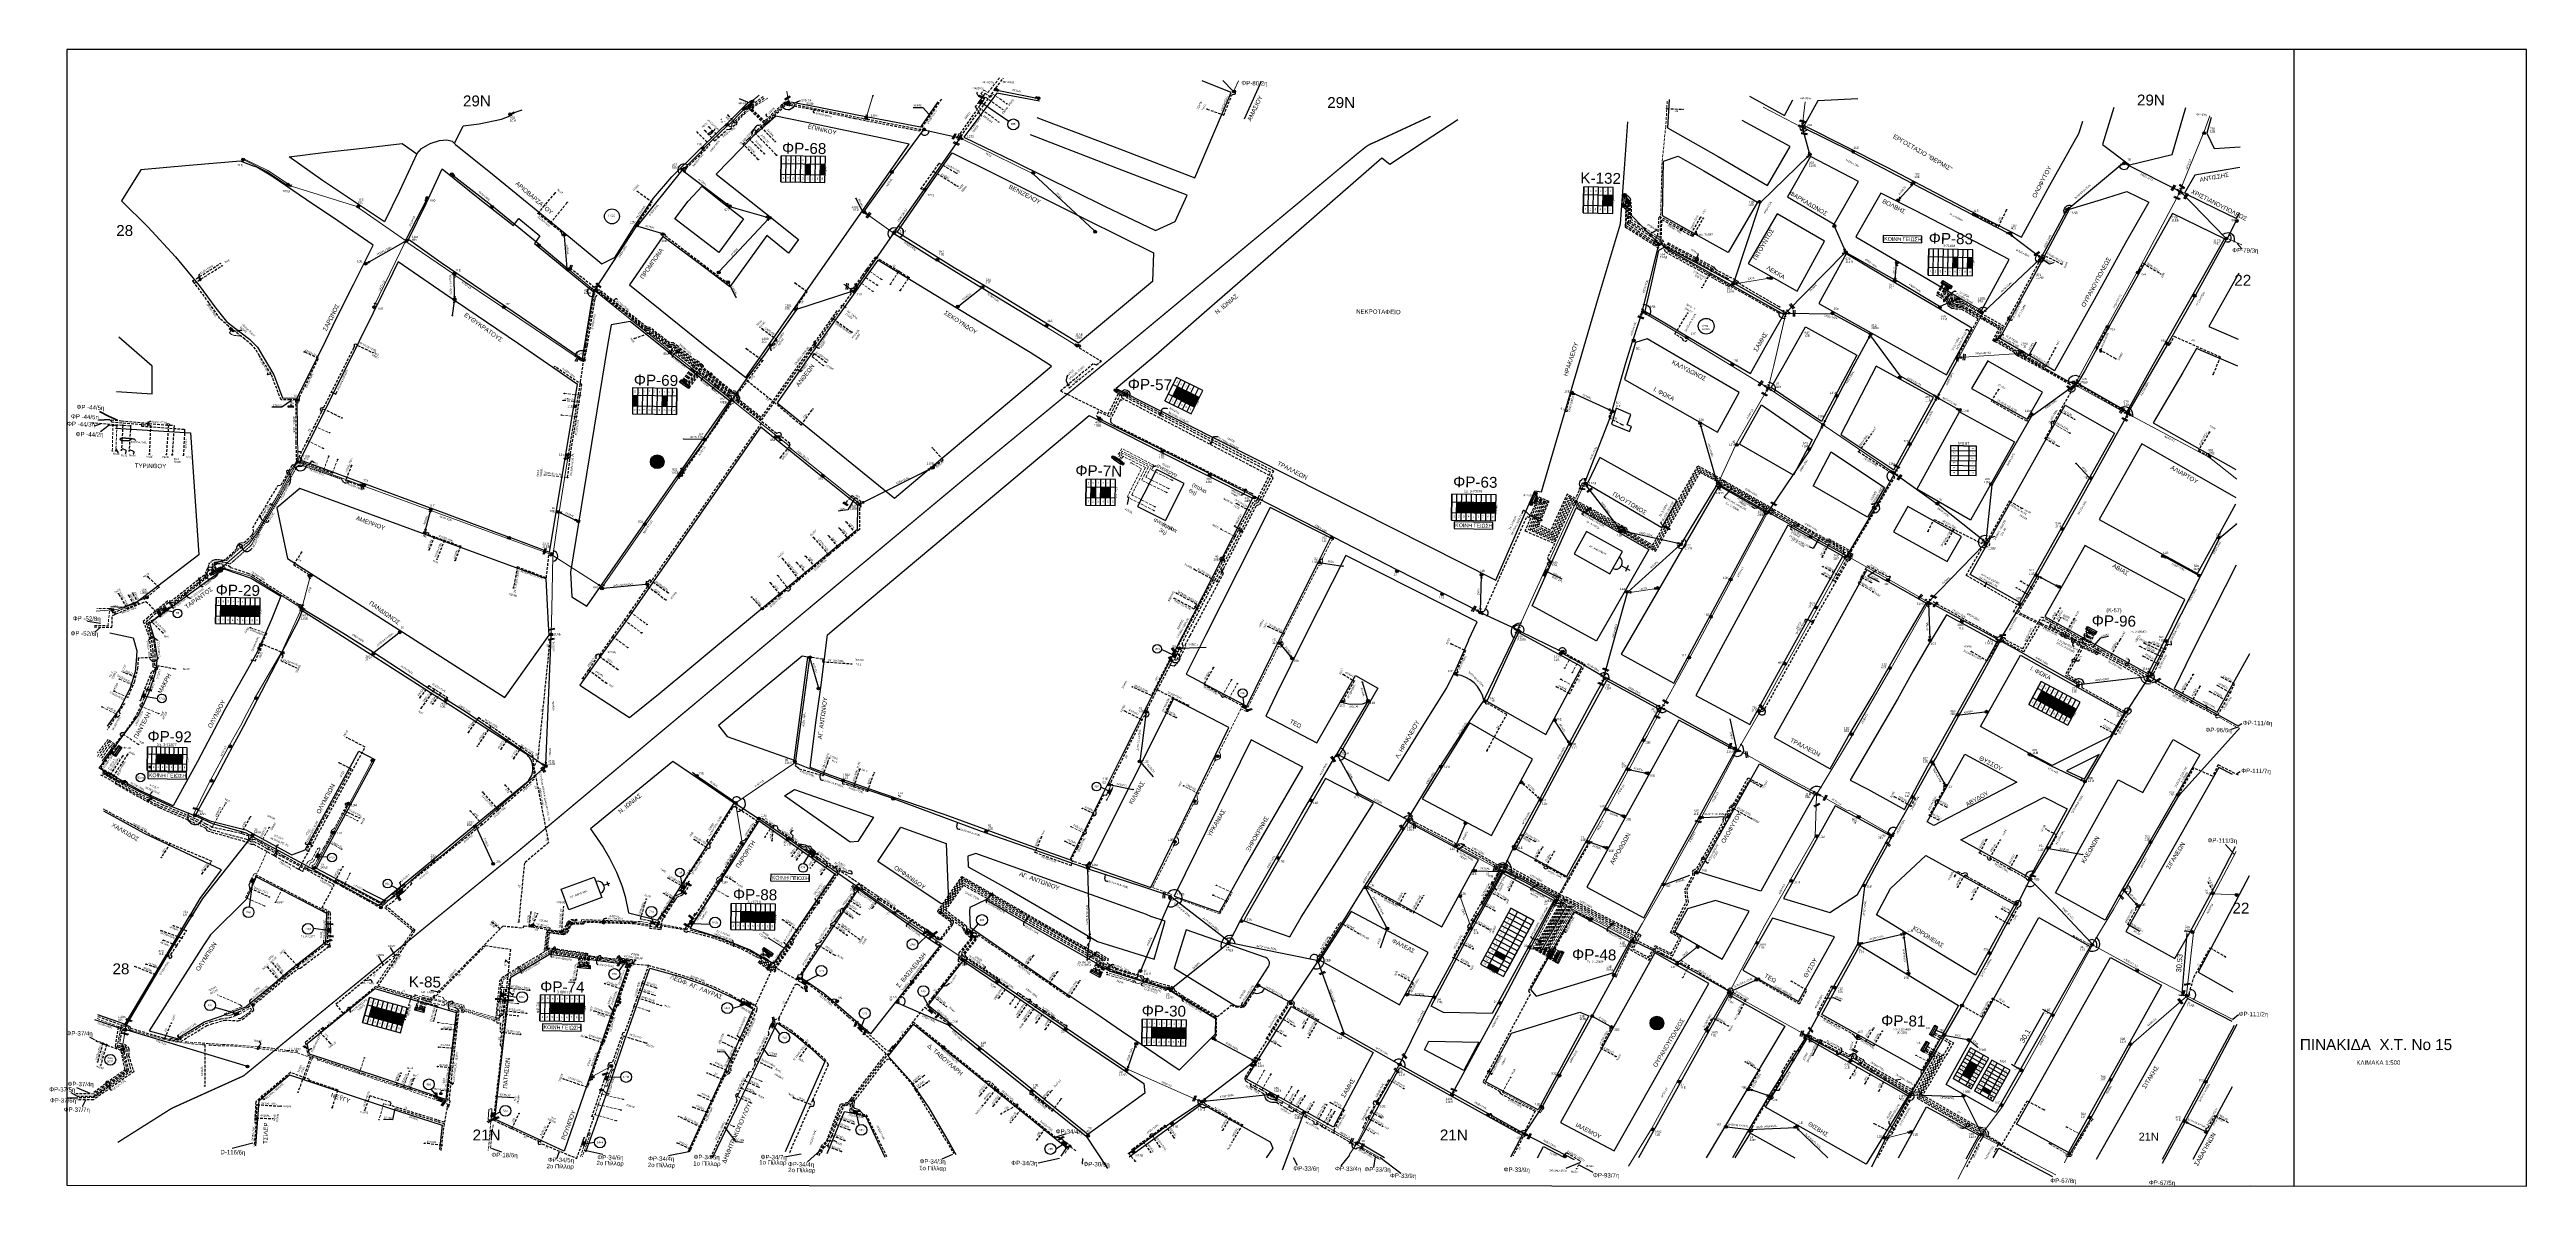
# Model space of a CAD drawing. Header units: millimetres. Extents: x 2875 to 4053, y 1200 to 1741.
import ezdxf
from ezdxf.enums import TextEntityAlignment as Align

# ---------------------------------------------------------------- set-up
doc = ezdxf.new("R2010")
doc.units = ezdxf.units.MM
doc.linetypes.add('DASHED', pattern=[19.05, 12.7, -6.35])
doc.linetypes.add('DASHEDX2', pattern=[38.1, 25.4, -12.7])
for name, color, linetype in [('Link Box 4 Διευθύνσεων', 7, 'Continuous'), ('Pillar', 7, 'Continuous'), ('Pillar OTE', 7, 'Continuous'), ('Ασφαλειοκιβώτια Χ.Τ 13 αναχωρήσεων', 7, 'Continuous'), ('Ασφαλειοκιβώτια Χ.Τ 6 αναχωρήσεων', 7, 'Continuous'), ('Ασφαλειοκιβώτια Χ.Τ 8 αναχωρήσεων', 7, 'Continuous'), ('Ασφαλειοκιβώτια Χ.Τ 9 αναχωρήσεων', 7, 'Continuous'), ('Γέφυρες Εναέριου Δικτύου', 7, 'Continuous'), ('Γυμνά εναέρια ΧΤ (1Φ)   2x16AL', 7, 'Continuous'), ('Γυμνά εναέρια ΧΤ (3Φ)   4x16AL', 7, 'Continuous'), ('Γυμνά εναέρια ΧΤ (3Φ)   4x16CU', 7, 'Continuous'), ('Γυμνά εναέρια ΧΤ (3Φ)   4x35AL', 7, 'Continuous'), ('Γυμνά εναέρια ΧΤ (3Φ)   4x35CU', 7, 'Continuous'), ('Γυμνά εναέρια ΧΤ (3Φ)   4x50AL', 7, 'Continuous'), ('Γυμνά εναέρια ΧΤ και ΦΟΠ (1Φ)   2x16+16AL', 7, 'Continuous'), ('Γυμνά εναέρια ΧΤ και ΦΟΠ (2Φ)   3x50+35+16CU', 7, 'Continuous'), ('Γυμνά εναέρια ΧΤ και ΦΟΠ (3Φ)   4x16+16AL', 7, 'Continuous'), ('Γυμνά εναέρια ΧΤ και ΦΟΠ (3Φ)   4x50+16AL', 7, 'Continuous'), ('Εναέρια παροχή ΧΤ 4x16', 7, 'Continuous'), ('Εναέρια παροχή ΧΤ 4x25', 7, 'SYN_LINE'), ('Επιγραφές - Σχήματα', 7, 'Continuous'), ('Επιτοίχιο Κουτί', 7, 'Continuous'), ('Καλώδια ΧΤ   2x6AL', 7, 'DASHED'), ('Καλώδια ΧΤ   2x8.5', 7, 'DASHED'), ('Καλώδια ΧΤ   3x150+50AL', 7, 'DASHED'), ('Καλώδια ΧΤ   3x150+50AL XLPE', 7, 'DASHED'), ('Καλώδια ΧΤ   3x150+50CU', 7, 'DASHED'), ('Καλώδια ΧΤ   3x150+70AL', 7, 'DASHED'), ('Καλώδια ΧΤ   3x150AL+50CU', 7, 'DASHED'), ('Καλώδια ΧΤ   3x150AL+50XLPE', 7, 'DASHED'), ('Καλώδια ΧΤ   3x48+38+16.5', 7, 'DASHED'), ('Καλώδια ΧΤ   3x95+35 CU', 7, 'DASHED'), ('Καλώδια ΧΤ   3x95+35 XLPE', 7, 'DASHED'), ('Καλώδια ΧΤ   3x95+50CU', 7, 'DASHED'), ('Καλώδια ΧΤ   4x16AL', 7, 'DASHED'), ('Καλώδια ΧΤ   4x25CU', 7, 'DASHED'), ('Καλώδια ΧΤ   4x50AL', 7, 'DASHED'), ('Καλώδια ΧΤ   4x6AL', 7, 'DASHED'), ('Μηχανική τομή', 7, 'Continuous'), ('ΠΙΝΑΚΙΔΑ', 7, 'Continuous'), ('Στύλος Ξύλινος', 7, 'Continuous'), ('Στύλος Ξύλινος @ 1', 7, 'Continuous'), ('Στύλος ΦΜ', 7, 'Continuous'), ('Στύλος ΦΜ @ 1', 7, 'Continuous'), ('Συνδέσεις', 7, 'Continuous'), ('Συνεστραμμένα ΧΤ   3x70+54.6+25 AL', 7, 'SYN_LINE'), ('Συνεστραμμένα ΧΤ   4x120+25 AL', 7, 'SYN_LINE'), ('Τομή', 7, 'Continuous'), ('Υποσταθμοί', 7, 'Continuous'), ('Υποσταθμός εναέριος 2 στύλων', 7, 'Continuous'), ('Υποσταθμός πόλεως', 7, 'Continuous'), ('Υπόβαθρο ΔΕΗ', 7, 'Continuous'), ('Υπόγεια Καλώδια Δικτύου ΧΤ   .04', 7, 'DASHED'), ('Υπόγεια Καλώδια Δικτύου ΧΤ   .075', 7, 'DASHED'), ('Υπόγεια Καλώδια Δικτύου ΧΤ   .10', 7, 'DASHED'), ('Υπόγεια Καλώδια Δικτύου ΧΤ   .15', 7, 'DASHED'), ('Υπόγεια καλώδια Δικτύου ΧΤ και Παρ. ΧΤ - 3X150+70 AL', 7, 'DASHED'), ('Υπόγεια καλώδια Δικτύου ΧΤ και Παρ. ΧΤ X-95  (3X95AL +35CU  XLPE)', 7, 'DASHED'), ('Υπόγεια καλώδια Παροχών ΧΤ   .0225', 7, 'DASHED'), ('Υπόγεια καλώδια Παροχών ΧΤ   .075', 7, 'DASHED'), ('Υπόγεια καλώδια Παροχών ΧΤ   .10 -', 7, 'DASHED'), ('Υπόγεια καλώδια Παροχών ΧΤ   .15', 7, 'DASHED'), ('Υπόγεια καλώδια Παροχών ΧΤ   4x16AL', 7, 'DASHED'), ('Υπόγεια καλώδια Παροχών ΧΤ   4x16CU', 7, 'DASHED'), ('Υπόγεια καλώδια Παροχών ΧΤ   4x25', 7, 'DASHED'), ('Υπόγεια καλώδια Παροχών ΧΤ   4x50AL', 7, 'DASHED'), ('Υπόγεια καλώδια Παροχών ΧΤ   4x6', 7, 'DASHED'), ('Χώρος', 7, 'Continuous')]:
    doc.layers.add(name, color=color, linetype=linetype)
doc.layers.add('Άγνωστα', color=7, linetype='Continuous', lineweight=5)
doc.styles.add('arial', font='ARIAL.TTF')
doc.styles.get("Standard").update_dxf_attribs({"font": 'ARIAL.TTF'})
doc.linetypes.add('SYN_LINE', pattern='A,0.5,-0.0001,["/\\/\\/\\/",Standard,S=0.1,R=0,X=0,Y=-0.05],-0.25', length=0.7501)
doc.dimstyles.new('ISO-25', dxfattribs={"dimtxt": 2.5, "dimasz": 1, "dimexe": 1.25, "dimexo": 0.625, "dimtad": 1, "dimtxsty": 'Standard', "dimcen": 2.5, "dimadec": 0, "dimazin": 0, "dimtfac": 1, "dimtmove": 0, "dimatfit": 3, "dimfxl": 1.25, "dimarcsym": 0})

# ---------------------------------------------------------------- blocks, each defined once
blk = doc.blocks.new('ΥΠΟΣΤΑΘΜΟΣ ΠΟΛΕΩΣ 9 ΑΝΑΧΩΡΗΣΕΩΝ')
at = {"layer": 'Υποσταθμός πόλεως', "ltscale": 40}
for p, q in [((-9.6, -2.8), (-9.6, -4)), ((-7.1, -2.8), (-7.1, -4)), ((-4.8, -2.8), (-4.8, -4)), ((-2.4, -2.8), (-2.4, -4)), ((0.1, -2.8), (0.1, -4)), ((2.5, -2.8), (2.5, -4)), ((5, -2.8), (5, -4)), ((7.5, -2.8), (7.5, -4)), ((9.6, -2.8), (9.6, -4))]:
    blk.add_line(p, q, dxfattribs=at)
blk.add_lwpolyline([(-10, 2.8), (10, 2.8), (10, -2.8), (-10, -2.8)], close=True, dxfattribs=at)
for points in [[(-7.2, 0), (-10, 2.8)], [(-10, -2.8), (-7.2, 0)], [(-7.2, 0), (7.2, 0)], [(7.2, 0), (10, 2.8)], [(10, -2.8), (7.2, 0)]]:
    blk.add_lwpolyline(points, dxfattribs=at)
at = {"layer": 'Υποσταθμός πόλεως', "linetype": 'SYN_LINE', "ltscale": 40, "flags": 1}
for tag, p in [('ΜΕΤΑΣΧΗΜΑΤΙΣΜΟΣ', (10.8, 1.7)), ('ΙΣΧΥΣ', (10.8, -1.1)), ('ΑΡΙΘΜΟΣ', (10.9, -3.8))]:
    blk.add_attdef(tag, p, '', height=1.8, dxfattribs=at)
blk = doc.blocks.new('LINK BOX 4 ΑΝΑΧΩΡΗΣΕΩΝ')
at = {"layer": 'Link Box 4 Διευθύνσεων', "ltscale": 40}
blk.add_hatch(color=256, dxfattribs=at).paths.add_polyline_path([(-3.5, 0), (-3.5, -4.7), (3.5, -4.7), (3.5, 0)])
for p, q in [((-3.5, 0), (-5.3, 0)), ((5.3, 0), (3.5, 0)), ((-3.5, -4.7), (-5.3, -4.7)), ((5.3, -4.7), (3.5, -4.7))]:
    blk.add_line(p, q, dxfattribs=at)
blk.add_lwpolyline([(-3.5, -4.7), (-3.5, 0), (3.5, 0), (3.5, -4.7)], close=True, dxfattribs=at)
blk = doc.blocks.new('_ΣΥΝΔΕΣΗ')
at = {"layer": 'Συνδέσεις', "linetype": 'SYN_LINE', "ltscale": 40}
blk.add_hatch(color=256, dxfattribs=at).paths.add_polyline_path([(0.5, 0, 1), (-0.5, 0, 1)])
at = {"layer": 'Συνδέσεις'}
blk.add_circle((0, 0), 0.5, dxfattribs=at)
blk = doc.blocks.new('ΥΠΑΡΧΩΝ ΤΣΙΜΕΝΤΕΝΙΟΣ ΣΤΥΛΟΣ')
at = {"layer": 'Στύλος ΦΜ'}
blk.add_hatch(color=256, dxfattribs=at).paths.add_polyline_path([(-1.3, -2.3, 0.574793), (2.6, 0, 0.268822), (1.3, 2.3)])
blk.add_line((-1.3, -2.3), (1.3, 2.3), dxfattribs=at)
blk.add_circle((0, 0), 2.62, dxfattribs=at)
at = {"layer": 'Στύλος ΦΜ', "flags": 4}
for tag, p in [('ΤΥΠΟΣ', (-4.9, 3)), ('ΑΡΙΘΜΟΣ', (-4.7, 8.1))]:
    blk.add_attdef(tag, p, '', height=4, dxfattribs=at)
blk = doc.blocks.new('ΤΟΜΗ')
at = {"layer": 'Τομή', "ltscale": 40}
for p, q in [((-5.7, 0), (5.7, 0)), ((5.7, -2.3), (-5.7, -2.3))]:
    blk.add_line(p, q, dxfattribs=at)
blk = doc.blocks.new('ΥΠΑΡΧΩΝ ΞΥΛΙΝΟΣ ΣΤΥΛΟΣ')
at = {"layer": 'Στύλος Ξύλινος'}
h = blk.add_hatch(color=7, dxfattribs=at)
h.paths.add_polyline_path([(-2.6, 0, 0.270008), (-1.3, -2.3), (1.3, 2.3, 0.576266)])
h.paths.add_polyline_path([(-1.3, -2.3, 0.574793), (2.6, 0, 0.268822), (1.3, 2.3)])
at = {"layer": 'Στύλος Ξύλινος', "color": 7}
blk.add_line((-1.3, -2.3), (1.3, 2.3), dxfattribs=at)
blk.add_circle((0, 0), 2.62, dxfattribs=at)
at = {"layer": 'Στύλος Ξύλινος', "flags": 4}
for tag, p in [('ΑΡΙΘΜΟΣ', (-4.9, 8.6)), ('ΤΥΠΟΣ', (-4.8, 3.4))]:
    blk.add_attdef(tag, p, '', height=4, dxfattribs=at)
blk = doc.blocks.new('ΜΗΧΑΝΙΚΗ ΤΟΜΗ')
at = {"layer": 'Μηχανική τομή', "ltscale": 40}
for p, q in [((-1.9, 0.8), (1.9, 0.8)), ((1.9, 0), (-1.9, 0))]:
    blk.add_line(p, q, dxfattribs=at)
blk = doc.blocks.new('ΑΣΦΑΛΕΙΟΚΙΒΩΤΙΟ ΥΠΟΣΤΑΘΜΟΥ 9 ΑΝΑΧΩΡΗΣΕΩΝ')
at = {"layer": 'Ασφαλειοκιβώτια Χ.Τ 9 αναχωρήσεων', "ltscale": 40}
for p, q in [((-23.8, 40.4), (24, 40.4)), ((-23.8, 31.4), (24, 31.4)), ((-23.8, 22.4), (24, 22.4)), ((-23.8, 13.4), (24, 13.4)), ((-23.8, 4.4), (24, 4.4)), ((-9.7, 40.4), (-9.7, -40.6)), ((9.9, 40.4), (9.9, -40.6)), ((-23.8, -4.6), (24, -4.6)), ((-23.8, -13.6), (24, -13.6)), ((-23.8, -22.6), (24, -22.6)), ((-23.8, -31.6), (24, -31.6))]:
    blk.add_line(p, q, dxfattribs=at)
at = {"layer": 'Ασφαλειοκιβώτια Χ.Τ 9 αναχωρήσεων'}
blk.add_lwpolyline([(-23.8, -40.6), (24, -40.6), (24, 40.4), (-23.8, 40.4)], close=True, dxfattribs=at)
for s, p in [('1', (-18.5, 37.2)), ('2', (-18.5, 28.7)), ('3', (-18.5, 19.6)), ('4', (-18.5, 10.6)), ('5', (-18.5, 1.6)), ('6', (-18.5, -7.6)), ('7', (-18.5, -15.8)), ('8', (-18.5, -25.5)), ('9', (-18.5, -34.2))]:
    blk.add_text(s, height=3.6, rotation=270, dxfattribs=at).set_placement(p)
at = {"layer": 'Ασφαλειοκιβώτια Χ.Τ 9 αναχωρήσεων', "ltscale": 40}
for tag, height, p in [('ΟΝΟΜΑ', 5, (-0.2, 44.3)), ('ΚΕΙΜΕΝΟ 1', 2, (17.1, 35.6)), ('ΚΕΙΜΕΝΟ 2', 2, (17.1, 26.9)), ('ΚΕΙΜΕΝΟ 3', 2, (17.1, 17.7)), ('ΚΕΙΜΕΝΟ 4', 2, (17.1, 8.7)), ('ΚΕΙΜΕΝΟ 5', 2, (17.1, -0.1)), ('ΣΧ', 2, (-0.1, -42.6)), ('ΚΕΙΜΕΝΟ 6', 2, (17.1, -9.1)), ('ΚΕΙΜΕΝΟ 7', 2, (17.1, -18.1)), ('ΚΕΙΜΕΝΟ 8', 2, (17.1, -26.9)), ('ΚΕΙΜΕΝΟ 9', 2, (17.1, -36))]:
    blk.add_attdef(tag, text='', height=height, dxfattribs=at).set_placement(p, align=Align.MIDDLE_CENTER)
blk = doc.blocks.new('ΕΠΙΤΟΙΧΙΟ ΚΟΥΤΙ')
at = {"layer": 'Επιτοίχιο Κουτί', "ltscale": 40}
blk.add_lwpolyline([(-2.1, 1.4), (1.9, 1.4), (1.9, -1.4), (-2.1, -1.4)], close=True, dxfattribs=at)
blk = doc.blocks.new('ΑΣΦΑΛΕΙΟΚΙΒΩΤΙΟ ΥΠΟΣΤΑΘΜΟΥ 8 ΑΝΑΧΩΡΗΣΕΩΝ')
at = {"layer": 'Ασφαλειοκιβώτια Χ.Τ 8 αναχωρήσεων', "ltscale": 40}
for p, q in [((-23.9, 36), (23.9, 36)), ((-23.9, 27), (23.9, 27)), ((-23.9, 18), (23.9, 18)), ((-23.9, 9), (23.9, 9)), ((-23.9, 0), (23.9, 0)), ((-9.8, 36), (-9.8, -36)), ((9.8, 36), (9.8, -36)), ((-23.9, -9), (23.9, -9)), ((-23.9, -18), (23.9, -18)), ((-23.9, -27), (23.9, -27))]:
    blk.add_line(p, q, dxfattribs=at)
at = {"layer": 'Ασφαλειοκιβώτια Χ.Τ 8 αναχωρήσεων'}
blk.add_lwpolyline([(-23.9, -36), (23.9, -36), (23.9, 36), (-23.9, 36)], close=True, dxfattribs=at)
for s, p in [('3', (-18.5, 15.5)), ('1', (-18.5, 33.1)), ('2', (-18.5, 24.6)), ('4', (-18.5, 6.5)), ('5', (-18.5, -2.5)), ('6', (-18.5, -11.7)), ('8', (-18.5, -29.6)), ('7', (-18.5, -19.9))]:
    blk.add_text(s, height=3.6, rotation=270, dxfattribs=at).set_placement(p)
at = {"layer": 'Ασφαλειοκιβώτια Χ.Τ 8 αναχωρήσεων', "ltscale": 40}
for tag, height, p in [('ΟΝΟΜΑ', 5, (-0.3, 39.9)), ('ΚΕΙΜΕΝΟ 1', 2, (17, 31.3)), ('ΚΕΙΜΕΝΟ 2', 2, (17, 22.6)), ('ΚΕΙΜΕΝΟ 3', 2, (17, 13.3)), ('ΚΕΙΜΕΝΟ 4', 2, (17, 4.4)), ('ΣΧ', 2, (-0.2, -38.4)), ('ΚΕΙΜΕΝΟ 5', 2, (17, -4.5)), ('ΚΕΙΜΕΝΟ 6', 2, (17, -13.4)), ('ΚΕΙΜΕΝΟ 7', 2, (17, -22.5)), ('ΚΕΙΜΕΝΟ 8', 2, (17, -31.2))]:
    blk.add_attdef(tag, text='', height=height, dxfattribs=at).set_placement(p, align=Align.MIDDLE_CENTER)
blk = doc.blocks.new('ΥΠΟΣΤΑΘΜΟΣ ΕΝΑΕΡΙΟΣ ΕΠΙ 2 ΣΤΥΛΩΝ')
at = {"layer": 'Υποσταθμός εναέριος 2 στύλων', "linetype": 'Continuous'}
for points in [[(-12, -2.1, 0.574793), (-8.5, -0.1, 0.268822), (-9.6, 2)], [(9.7, -2.1, 0.574793), (13.2, -0.1, 0.268822), (12, 1.9)]]:
    blk.add_hatch(color=256, dxfattribs=at).paths.add_polyline_path(points)
for p, q in [((-12, -2.1), (-9.6, 2)), ((9.7, -2.1), (12, 1.9))]:
    blk.add_line(p, q, dxfattribs=at)
for centre in [(-10.8, -0.1), (10.8, -0.1)]:
    blk.add_circle(centre, 2.36, dxfattribs=at)
at = {"layer": 'Υποσταθμός πόλεως', "linetype": 'Continuous', "ltscale": 40}
blk.add_lwpolyline([(-8.6, 2.8), (8.6, 2.8), (8.6, -2.8), (-8.6, -2.8)], close=True, dxfattribs=at)
for points in [[(-5.8, 0), (-8.6, 2.8)], [(-8.6, -2.8), (-5.8, 0)], [(-5.8, 0), (5.8, 0)], [(5.8, 0), (8.6, 2.8)], [(8.6, -2.8), (5.8, 0)]]:
    blk.add_lwpolyline(points, dxfattribs=at)
at = {"layer": 'Υποσταθμός εναέριος 2 στύλων', "ltscale": 40, "flags": 1}
for tag, p in [('ΜΕΤΑΣΧΗΜΑΤΙΣΜΟΣ', (14.1, 2.5)), ('ΙΣΧΥΣ', (14.1, -0.3)), ('ΑΡΙΘΜΟΣ', (14.2, -3))]:
    blk.add_attdef(tag, p, '', height=1.8, dxfattribs=at)
blk = doc.blocks.new('υποσταθμος σε κλειστο χωρο')
at = {"layer": 'Υποσταθμοί', "ltscale": 40}
blk.add_hatch(color=256, dxfattribs=at).paths.add_polyline_path([(-10, -3), (10, -3), (10, 3)])
blk.add_lwpolyline([(-10, -3), (-10, 3), (10, 3), (10, -3)], close=True, dxfattribs=at)
blk.add_lwpolyline([(-10, -3), (10, 3)], dxfattribs=at)
blk = doc.blocks.new('ΥΠΑΡΧΩΝ ΥΠΟΣΤΑΘΜΟΣ ΣΕ ΚΛΕΙΣΤΟ ΧΩΡΟ')
at = {"layer": 'Υποσταθμοί'}
blk.add_blockref('υποσταθμος σε κλειστο χωρο', (0, 0), dxfattribs=at)
at = {"layer": 'Υποσταθμοί', "linetype": 'SYN_LINE', "ltscale": 40, "flags": 1}
for tag, p in [('ΜΕΤΑΣΧΗΜΑΤΙΣΜΟΣ', (11, 2)), ('ΙΣΧΥΣ', (11, -1)), ('ΑΡΙΘΜΟΣ', (11, -4))]:
    blk.add_attdef(tag, p, '', height=2, dxfattribs=at)
blk = doc.blocks.new('ΑΣΦΑΛΕΙΟΚΙΒΩΤΙΟ ΥΠΟΣΤΑΘΜΟΥ 6 ΑΝΑΧΩΡΗΣΕΩΝ')
at = {"layer": 'Ασφαλειοκιβώτια Χ.Τ 6 αναχωρήσεων', "ltscale": 40}
for p, q in [((-23.9, 27), (23.9, 27)), ((-23.9, 18), (23.9, 18)), ((-23.9, 9), (23.9, 9)), ((-23.9, 0), (23.9, 0)), ((-9.8, 27), (-9.8, -27)), ((9.8, 27), (9.8, -27)), ((-23.9, -9), (23.9, -9)), ((-23.9, -18), (23.9, -18))]:
    blk.add_line(p, q, dxfattribs=at)
at = {"layer": 'Ασφαλειοκιβώτια Χ.Τ 6 αναχωρήσεων'}
blk.add_lwpolyline([(-23.9, -27), (23.9, -27), (23.9, 27), (-23.9, 27)], close=True, dxfattribs=at)
for s, p in [('1', (-18.6, 23.9)), ('2', (-18.6, 15.4)), ('3', (-18.6, 6.3)), ('4', (-18.6, -2.7)), ('5', (-18.6, -11.8)), ('6', (-18.6, -20.9))]:
    blk.add_text(s, height=3.6, rotation=270, dxfattribs=at).set_placement(p)
at = {"layer": 'Ασφαλειοκιβώτια Χ.Τ 6 αναχωρήσεων', "ltscale": 40}
for tag, height, p in [('ΟΝΟΜΑ', 5, (-0.3, 31.7)), ('ΚΕΙΜΕΝΟ 1', 2, (17, 22.4)), ('ΚΕΙΜΕΝΟ 2', 2, (17, 13.7)), ('ΚΕΙΜΕΝΟ 3', 2, (17, 4.3)), ('ΣΧ', 2, (-0.2, -29.2)), ('ΚΕΙΜΕΝΟ 4', 2, (17, -4.7)), ('ΚΕΙΜΕΝΟ 5', 2, (17, -13.5)), ('ΚΕΙΜΕΝΟ 6', 2, (17, -22.4))]:
    blk.add_attdef(tag, text='', height=height, dxfattribs=at).set_placement(p, align=Align.MIDDLE_CENTER)
blk = doc.blocks.new('ΥΠΟΣΤΑΘΜΟΣ ΠΟΛΕΩΣ')
at = {"layer": 'Υποσταθμός πόλεως', "linetype": 'Continuous', "ltscale": 40}
blk.add_lwpolyline([(-8.6, 2.8), (8.6, 2.8), (8.6, -2.8), (-8.6, -2.8)], close=True, dxfattribs=at)
for points in [[(-5.8, 0), (-8.6, 2.8)], [(5.8, 0), (8.6, 2.8)], [(-8.6, -2.8), (-5.8, 0)], [(-5.8, 0), (5.8, 0)], [(8.6, -2.8), (5.8, 0)]]:
    blk.add_lwpolyline(points, dxfattribs=at)
at = {"layer": 'Υποσταθμός πόλεως', "linetype": 'SYN_LINE', "ltscale": 40, "flags": 1}
for tag, p in [('ΜΕΤΑΣΧΗΜΑΤΙΣΜΟΣ', (10.6, 2.4)), ('ΙΣΧΥΣ', (10.6, -0.4)), ('ΑΡΙΘΜΟΣ', (10.7, -3.1))]:
    blk.add_attdef(tag, p, '', height=1.8, dxfattribs=at)
blk = doc.blocks.new('ΧΩΡΟΣ')
at = {"layer": 'Χώρος', "ltscale": 40, "true_color": 0xff4747}
blk.add_hatch(color=13, dxfattribs=at).paths.add_polyline_path([(12.2, -0.2, 1), (-13, -0.2, 1)])
at = {"layer": 'Χώρος', "ltscale": 40}
blk.add_circle((-0.4, -0.2), 12.6, dxfattribs=at)
at = {"layer": 'Χώρος', "ltscale": 30, "insert": (-3.1, 9.6), "char_height": 5.4, "width": 408.891, "attachment_point": 1}
blk.add_mtext('Φ', dxfattribs=at)
at = {"layer": 'Χώρος', "ltscale": 40}
blk.add_attdef('ΑΡΙΘΜΟΣ_001', (-5.2, -4), '', height=5.4, dxfattribs=at)
blk = doc.blocks.new('new block1')
at = {"layer": 'Ασφαλειοκιβώτια Χ.Τ 13 αναχωρήσεων'}
for s, p in [('4', (-1539.4, 5016.9)), ('3', (-1539.4, 5026)), ('5', (-1539.4, 5007.9)), ('2', (-1539.4, 5035)), ('6', (-1539.4, 4998.8)), ('1', (-1539.4, 5043.6)), ('10', (-1541.2, 4963.2)), ('11', (-1541.2, 4954.4)), ('8', (-1539.4, 4980.9)), ('7', (-1539.4, 4990.5)), ('9', (-1539.4, 4972.2)), ('12', (-1541.2, 4945)), ('13', (-1541.2, 4936.5))]:
    blk.add_text(s, height=3.6, dxfattribs=at).set_placement(p)
blk = doc.blocks.new('ΑΣΦΑΛΕΙΟΚΙΒΩΤΙΟ ΥΠΟΣΤΑΘΜΟΥ 13 ΑΝΑΧΩΡΗΣΕΩΝ')
at = {"layer": 'Ασφαλειοκιβώτια Χ.Τ 13 αναχωρήσεων', "ltscale": 40}
for p, q in [((-23.9, 58.3), (24, 58.3)), ((-23.9, 49.3), (24, 49.3)), ((-9.8, 58.3), (-9.8, -58.7)), ((9.9, 58.3), (9.9, -58.7)), ((24, 58.3), (24, -45.9)), ((-23.9, 40.3), (24, 40.3)), ((-23.9, 31.3), (24, 31.3)), ((-23.9, 22.3), (24, 22.3)), ((-23.9, 13.3), (24, 13.3)), ((-23.9, 4.3), (24, 4.3)), ((-23.9, -4.7), (24, -4.7)), ((-23.9, -13.7), (24, -13.7)), ((-23.9, -22.7), (24, -22.7)), ((-23.9, -31.7), (24, -31.7)), ((-23.9, -40.7), (24, -40.7)), ((-23.9, -49.7), (24, -49.7))]:
    blk.add_line(p, q, dxfattribs=at)
at = {"layer": 'Ασφαλειοκιβώτια Χ.Τ 13 αναχωρήσεων'}
blk.add_lwpolyline([(-23.9, -58.7), (24, -58.7), (24, 58.3), (-23.9, 58.3)], close=True, dxfattribs=at)
blk.add_blockref('new block1', (1521.2, -4992), dxfattribs=at)
at = {"layer": 'Ασφαλειοκιβώτια Χ.Τ 13 αναχωρήσεων', "ltscale": 40}
for tag, height, p in [('ΟΝΟΜΑ', 5, (1.2, 62.4)), ('ΚΕΙΜΕΝΟ 1', 2, (17.2, 53.4)), ('ΚΕΙΜΕΝΟ 2', 2, (17.2, 44.7)), ('ΚΕΙΜΕΝΟ 3', 2, (17, 35.9)), ('ΚΕΙΜΕΝΟ 4', 2, (17, 27)), ('ΚΕΙΜΕΝΟ 5', 2, (17, 18.1)), ('ΚΕΙΜΕΝΟ 6', 2, (17, 9.2)), ('ΚΕΙΜΕΝΟ 7', 2, (17, 0.1)), ('ΚΕΙΜΕΝΟ 10', 2, (17, -27)), ('ΚΕΙΜΕΝΟ 11', 2, (17, -36)), ('ΚΕΙΜΕΝΟ 12', 2, (17, -45)), ('ΚΕΙΜΕΝΟ 8', 2, (17, -8.6)), ('ΚΕΙΜΕΝΟ 9', 2, (17, -17.7)), ('ΣΧ', 2, (1.2, -60.5)), ('ΚΕΙΜΕΝΟ 13', 2, (17, -54.2))]:
    blk.add_attdef(tag, text='', height=height, dxfattribs=at).set_placement(p, align=Align.MIDDLE_CENTER)
blk = doc.blocks.new('ΑΣΦΑΛΕΙΟΚΙΒΩΤΙΟ ΥΣ 9 ΑΝΑΧΩΡΗΣΕΩΝ')
at = {"layer": 'Ασφαλειοκιβώτια Χ.Τ 9 αναχωρήσεων', "ltscale": 40}
for p, q in [((1.3, -1.3), (-10.4, 0.8)), ((1.7, 0.9), (-10, 3)), ((2.1, 3.1), (-9.6, 5.2)), ((-9.3, -13.1), (-5.8, 6.8)), ((-4.5, -14), (-0.9, 6)), ((-0.6, -12.4), (-12.4, -10.3)), ((-0.2, -10.2), (-12, -8.1)), ((0.2, -7.9), (-11.6, -5.9)), ((0.6, -5.7), (-11.2, -3.6)), ((0.9, -3.5), (-10.8, -1.4)), ((-1, -14.6), (-12.8, -12.5))]:
    blk.add_line(p, q, dxfattribs=at)
at = {"layer": 'Ασφαλειοκιβώτια Χ.Τ 9 αναχωρήσεων'}
blk.add_lwpolyline([(2.5, 5.4), (-9.3, 7.4), (-12.8, -12.5), (-1, -14.6)], close=True, dxfattribs=at)
for s, p in [('7', (-8.7, 1.3)), ('8', (-8.4, 3.4)), ('9', (-8, 5.6)), ('1', (-11.1, -12.1)), ('2', (-10.7, -10)), ('3', (-10.3, -7.7)), ('4', (-10, -5.5)), ('5', (-9.5, -3.2)), ('6', (-9.2, -1))]:
    blk.add_text(s, height=0.9, rotation=350.6937, dxfattribs=at).set_placement(p)
at = {"layer": 'Ασφαλειοκιβώτια Χ.Τ 9 αναχωρήσεων', "ltscale": 40}
for tag, height, rotation, p in [('ΟΝΟΜΑ', 1.25, 350.2383, (-3.6, 7.4)), ('ΚΕΙΜΕΝΟ 7', 0.5, 350.6937, (0, 0.2)), ('ΚΕΙΜΕΝΟ 8', 0.5, 350.6937, (0.4, 2.6)), ('ΚΕΙΜΕΝΟ 9', 0.5, 350.6937, (0.7, 4.6)), ('ΚΕΙΜΕΝΟ 2', 0.5, 350.6937, (-2, -10.9)), ('ΚΕΙΜΕΝΟ 3', 0.5, 350.6937, (-1.6, -8.7)), ('ΚΕΙΜΕΝΟ 4', 0.5, 350.6937, (-1.2, -6.5)), ('ΚΕΙΜΕΝΟ 5', 0.5, 350.6937, (-0.8, -4.2)), ('ΚΕΙΜΕΝΟ 6', 0.5, 350.6937, (-0.4, -1.9)), ('ΣΧ', 0.5, 350.2383, (-7.3, -14)), ('ΚΕΙΜΕΝΟ 1', 0.5, 350.6937, (-2.4, -13))]:
    blk.add_attdef(tag, text='', height=height, rotation=rotation, dxfattribs=at).set_placement(p, align=Align.MIDDLE_CENTER)
blk = doc.blocks.new('ΥΠΟΣΤΑΘΜΟΣ ΠΟΛΕΩΣ 13 ΑΝΑΧΩΡΗΣΕΩΝ')
at = {"layer": 'Υποσταθμός πόλεως', "ltscale": 40}
for p, q in [((-11.1, -2.8), (-11.1, -4)), ((-9.5, -2.8), (-9.5, -4)), ((-7.8, -2.8), (-7.8, -4)), ((-6, -2.8), (-6, -4)), ((-4.1, -2.8), (-4.1, -4)), ((-2.3, -2.8), (-2.3, -4)), ((-0.4, -2.8), (-0.4, -4)), ((1.5, -2.8), (1.5, -4)), ((3.4, -2.8), (3.4, -4)), ((5.4, -2.8), (5.4, -4)), ((7.3, -2.8), (7.3, -4)), ((9.3, -2.8), (9.3, -4)), ((11.1, -2.8), (11.1, -4))]:
    blk.add_line(p, q, dxfattribs=at)
blk.add_lwpolyline([(-11.4, 2.8), (11.4, 2.8), (11.4, -2.8), (-11.4, -2.8)], close=True, dxfattribs=at)
for points in [[(-8.6, 0), (-11.4, 2.8)], [(-11.4, -2.8), (-8.6, 0)], [(-8.6, 0), (8.6, 0)], [(8.6, 0), (11.4, 2.8)], [(11.4, -2.8), (8.6, 0)]]:
    blk.add_lwpolyline(points, dxfattribs=at)
at = {"layer": 'Υποσταθμός πόλεως', "linetype": 'SYN_LINE', "ltscale": 40, "flags": 1}
for tag, p in [('ΜΕΤΑΣΧΗΜΑΤΙΣΜΟΣ', (12.2, 1.7)), ('ΙΣΧΥΣ', (12.2, -1.1)), ('ΑΡΙΘΜΟΣ', (12.3, -3.8))]:
    blk.add_attdef(tag, p, '', height=1.8, dxfattribs=at)
blk = doc.blocks.new('ΥΠΟΣΤΑΘΜΟΣ ΠΟΛΕΩΣ 8 ΑΝΑΧΩΡΗΣΕΩΝ')
at = {"layer": 'Υποσταθμός πόλεως', "linetype": 'Continuous', "ltscale": 40}
for p, q in [((-8.2, -2.8), (-8.2, -4)), ((-5.9, -2.8), (-5.9, -4)), ((-3.5, -2.8), (-3.5, -4)), ((-1.3, -2.8), (-1.3, -4)), ((1.2, -2.8), (1.2, -4)), ((3.6, -2.8), (3.6, -4)), ((6, -2.8), (6, -4)), ((8.2, -2.8), (8.2, -4))]:
    blk.add_line(p, q, dxfattribs=at)
blk.add_lwpolyline([(-8.6, 2.8), (8.6, 2.8), (8.6, -2.8), (-8.6, -2.8)], close=True, dxfattribs=at)
for points in [[(-5.8, 0), (-8.6, 2.8)], [(5.8, 0), (8.6, 2.8)], [(-8.6, -2.8), (-5.8, 0)], [(-5.8, 0), (5.8, 0)], [(8.6, -2.8), (5.8, 0)]]:
    blk.add_lwpolyline(points, dxfattribs=at)
at = {"layer": 'Υποσταθμός πόλεως', "linetype": 'SYN_LINE', "ltscale": 40, "flags": 1}
for tag, p in [('ΜΕΤΑΣΧΗΜΑΤΙΣΜΟΣ', (9.6, 1.4)), ('ΙΣΧΥΣ', (9.6, -1.4)), ('ΑΡΙΘΜΟΣ', (9.7, -4.1))]:
    blk.add_attdef(tag, p, '', height=1.8, dxfattribs=at)
blk = doc.blocks.new('HL TAPA TETRAGWNH')
at = {"layer": 'Pillar OTE', "ltscale": 40, "true_color": 0x000001}
h = blk.add_hatch(color=178, dxfattribs=at)
h.dxf.hatch_style = 1
h.paths.add_polyline_path([(502.5, 2521.9), (502.5, 2522.1), (502.2, 2522.1), (502.2, 2521.9)])
at = {"layer": 'Pillar OTE', "ltscale": 40}
blk.add_lwpolyline([(502.2, 2522.1), (502.5, 2522.1), (502.5, 2521.9), (502.2, 2521.9)], close=True, dxfattribs=at)
at = {"ltscale": 40}
blk.add_attdef('ΗΛ.ΤΑΠΑ', (501.4, 2522.3), '', height=0.428, dxfattribs=at)
blk = doc.blocks.new('Pillar')
at = {"layer": 'Υποσταθμός πόλεως', "linetype": 'Continuous', "ltscale": 40}
blk.add_lwpolyline([(-8.6, 2.8), (8.6, 2.8), (8.6, -2.8), (-8.6, -2.8)], close=True, dxfattribs=at)
for points in [[(-5.8, 0), (-8.6, 2.8)], [(-8.6, -2.8), (-5.8, 0)], [(-5.8, 0), (5.8, 0)], [(5.8, 0), (8.6, 2.8)], [(8.6, -2.8), (5.8, 0)]]:
    blk.add_lwpolyline(points, dxfattribs=at)
at = {"layer": 'Pillar', "ltscale": 40}
blk.add_attdef('PILLAR', (-5.7, 3.7), '', height=2.52, dxfattribs=at)
blk = doc.blocks.new('*D34')
at = {"layer": 'Defpoints', "color": 0, "ltscale": 10, "transparency": 16777216}
for p in [(3893.8, 1321.3), (3888.6, 1291.1), (3891.3, 1290.9)]:
    blk.add_point(p, dxfattribs=at)
at = {"layer": 'Καλώδια ΧΤ   3x150+50AL XLPE', "color": 0, "lineweight": -2, "ltscale": 10, "transparency": 16777216}
for p, q in [((3891.1, 1320.6), (3888.7, 1292.1)), ((3893.2, 1321.4), (3889.9, 1321.7)), ((3890.6, 1291), (3887.4, 1291.3))]:
    blk.add_line(p, q, dxfattribs=at)
at = {"layer": 'Καλώδια ΧΤ   3x150+50AL XLPE', "color": 0, "ltscale": 10, "transparency": 16777216}
for points in [[(3890.9, 1320.6), (3891.3, 1320.6), (3891.2, 1321.6)], [(3888.5, 1292.2), (3888.9, 1292.1), (3888.6, 1291.1)]]:
    blk.add_solid(points, dxfattribs=at)
at = {"layer": 'Καλώδια ΧΤ   3x150+50AL XLPE', "color": 0, "ltscale": 10, "transparency": 16777216, "insert": (3887.8, 1306.5), "char_height": 2.5, "attachment_point": 5, "rotation": 85.2012}
blk.add_mtext('30,53', dxfattribs=at)
blk = doc.blocks.new('*D35')
at = {"layer": 'Defpoints', "color": 0, "ltscale": 10, "transparency": 16777216}
for p in [(3823.7, 1283.9), (3827.4, 1281.8), (3812.6, 1255.5)]:
    blk.add_point(p, dxfattribs=at)
at = {"layer": 'Καλώδια ΧΤ   3x150+50AL XLPE', "color": 0, "lineweight": -2, "ltscale": 10, "transparency": 16777216}
for p, q in [((3826.9, 1282.1), (3822.6, 1284.5)), ((3809.4, 1258.5), (3823.2, 1283)), ((3812.1, 1255.8), (3807.8, 1258.3))]:
    blk.add_line(p, q, dxfattribs=at)
at = {"layer": 'Καλώδια ΧΤ   3x150+50AL XLPE', "color": 0, "ltscale": 10, "transparency": 16777216}
for points in [[(3823, 1283.1), (3823.3, 1282.9), (3823.7, 1283.9)], [(3809.2, 1258.6), (3809.5, 1258.4), (3808.9, 1257.6)]]:
    blk.add_solid(points, dxfattribs=at)
at = {"layer": 'Καλώδια ΧΤ   3x150+50AL XLPE', "color": 0, "ltscale": 10, "transparency": 16777216, "insert": (3814.4, 1271.8), "char_height": 2.5, "attachment_point": 5, "rotation": 60.5787}
blk.add_mtext('30,1', dxfattribs=at)

msp = doc.modelspace()

# ---------------------------------------------------------------- hatches: boundary and pattern name
at = {"layer": 'Pillar OTE', "ltscale": 40}
h = msp.add_hatch(color=256, dxfattribs=at)
h.dxf.hatch_style = 1
h.paths.add_polyline_path([(3150.803, 1306.392), (3150.938, 1305.98), (3151.17, 1306.352)])
at = {"layer": 'Ασφαλειοκιβώτια Χ.Τ 13 αναχωρήσεων'}
for color, points in [(206, [(3566.299, 1308.022), (3567.403, 1310.075), (3562.918, 1312.486), (3561.814, 1310.432)]), (2, [(3562.988, 1301.861), (3564.091, 1303.915), (3559.607, 1306.325), (3558.503, 1304.272)]), (1, [(3562.988, 1301.861), (3564.091, 1303.915), (3559.607, 1306.325), (3558.503, 1304.272)]), (6, [(3562.988, 1301.861), (3564.091, 1303.915), (3559.607, 1306.325), (3558.503, 1304.272)]), (62, [(3562.988, 1301.861), (3564.091, 1303.915), (3559.607, 1306.325), (3558.503, 1304.272)]), (85, [(3562.988, 1301.861), (3564.091, 1303.915), (3559.607, 1306.325), (3558.503, 1304.272)]), (85, [(3562.988, 1301.861), (3564.091, 1303.915), (3559.607, 1306.325), (3558.503, 1304.272)]), (133, [(3562.988, 1301.861), (3564.091, 1303.915), (3559.607, 1306.325), (3558.503, 1304.272)]), (27, [(3562.988, 1301.861), (3564.091, 1303.915), (3559.607, 1306.325), (3558.503, 1304.272)]), (5, [(3562.988, 1301.861), (3564.091, 1303.915), (3559.607, 1306.325), (3558.503, 1304.272)]), (30, [(3562.988, 1301.861), (3564.091, 1303.915), (3559.607, 1306.325), (3558.503, 1304.272)])]:
    msp.add_hatch(color=color, dxfattribs=at).paths.add_polyline_path(points)
at = {"layer": 'Ασφαλειοκιβώτια Χ.Τ 13 αναχωρήσεων', "true_color": 0xd2798f}
msp.add_hatch(color=233, dxfattribs=at).paths.add_polyline_path([(3562.988, 1301.861), (3564.091, 1303.915), (3559.607, 1306.325), (3558.503, 1304.272)])
at = {"layer": 'Ασφαλειοκιβώτια Χ.Τ 13 αναχωρήσεων', "ltscale": 2}
msp.add_hatch(color=173, dxfattribs=at).paths.add_polyline_path([(3562.988, 1301.861), (3564.091, 1303.915), (3559.607, 1306.325), (3558.503, 1304.272)])
at = {"layer": 'Ασφαλειοκιβώτια Χ.Τ 6 αναχωρήσεων'}
for color, points in [(30, [(3615.92, 1671.92), (3613.589, 1671.96), (3613.502, 1666.869), (3615.833, 1666.829)]), (173, [(3618.251, 1671.88), (3615.92, 1671.92), (3615.833, 1666.829), (3618.164, 1666.789)]), (1, [(3618.251, 1671.88), (3615.92, 1671.92), (3615.833, 1666.829), (3618.164, 1666.789)]), (5, [(3618.251, 1671.88), (3615.92, 1671.92), (3615.833, 1666.829), (3618.164, 1666.789)]), (27, [(3618.251, 1671.88), (3615.92, 1671.92), (3615.833, 1666.829), (3618.164, 1666.789)])]:
    msp.add_hatch(color=color, dxfattribs=at).paths.add_polyline_path(points)
h = msp.add_hatch(color=2, dxfattribs=at)
h.dxf.hatch_style = 1
h.paths.add_polyline_path([(3411.133, 1580.802), (3408.869, 1576.241), (3410.958, 1575.205), (3413.221, 1579.765)])
h = msp.add_hatch(color=85, dxfattribs=at)
h.dxf.hatch_style = 1
h.paths.add_polyline_path([(3413.221, 1579.765), (3410.958, 1575.205), (3413.046, 1574.168), (3415.309, 1578.729)])
h = msp.add_hatch(color=1, dxfattribs=at)
h.dxf.hatch_style = 1
h.paths.add_polyline_path([(3415.309, 1578.729), (3413.046, 1574.168), (3415.135, 1573.132), (3417.398, 1577.692)])
h = msp.add_hatch(color=27, dxfattribs=at)
h.dxf.hatch_style = 1
h.paths.add_polyline_path([(3417.398, 1577.692), (3415.135, 1573.132), (3417.223, 1572.095), (3419.486, 1576.656)])
h = msp.add_hatch(color=5, dxfattribs=at)
h.dxf.hatch_style = 1
h.paths.add_polyline_path([(3419.486, 1576.656), (3417.223, 1572.095), (3419.311, 1571.059), (3421.575, 1575.62)])
h = msp.add_hatch(color=1, dxfattribs=at)
h.dxf.hatch_style = 1
h.paths.add_polyline_path([(3369.993, 1533.024), (3369.951, 1527.933), (3372.282, 1527.914), (3372.324, 1533.005)])
h = msp.add_hatch(color=5, dxfattribs=at)
h.dxf.hatch_style = 1
h.paths.add_polyline_path([(3374.655, 1532.986), (3374.613, 1527.895), (3376.944, 1527.875), (3376.987, 1532.966)])
h = msp.add_hatch(color=85, dxfattribs=at)
h.dxf.hatch_style = 1
h.paths.add_polyline_path([(3376.987, 1532.966), (3376.944, 1527.875), (3379.276, 1527.856), (3379.318, 1532.947)])
at = {"layer": 'Ασφαλειοκιβώτια Χ.Τ 8 αναχωρήσεων'}
for color, points in [(1, [(3026.818, 1281.163), (3029.068, 1280.553), (3030.4, 1285.467), (3028.15, 1286.077)]), (85, [(3029.068, 1280.553), (3031.318, 1279.943), (3032.65, 1284.857), (3030.4, 1285.467)]), (6, [(3031.318, 1279.943), (3033.568, 1279.333), (3034.901, 1284.247), (3032.65, 1284.857)]), (2, [(3033.568, 1279.333), (3035.819, 1278.723), (3037.151, 1283.637), (3034.901, 1284.247)]), (173, [(3035.819, 1278.723), (3038.069, 1278.113), (3039.401, 1283.027), (3037.151, 1283.637)]), (27, [(3038.069, 1278.113), (3040.319, 1277.503), (3041.651, 1282.417), (3039.401, 1283.027)]), (62, [(3040.319, 1277.503), (3042.569, 1276.893), (3043.901, 1281.807), (3041.651, 1282.417)])]:
    msp.add_hatch(color=color, dxfattribs=at).paths.add_polyline_path(points)
at = {"layer": 'Ασφαλειοκιβώτια Χ.Τ 9 αναχωρήσεων'}
for color, points in [(27, [(3234.24, 1681.62), (3236.571, 1681.58), (3236.658, 1686.671), (3234.327, 1686.71)]), (1, [(3243.651, 1686.551), (3241.32, 1686.591), (3241.233, 1681.5), (3243.564, 1681.46)]), (151, [(3243.651, 1686.551), (3241.32, 1686.591), (3241.233, 1681.5), (3243.564, 1681.46)]), (6, [(3243.651, 1686.551), (3241.32, 1686.591), (3241.233, 1681.5), (3243.564, 1681.46)]), (173, [(3243.651, 1686.551), (3241.32, 1686.591), (3241.233, 1681.5), (3243.564, 1681.46)]), (2, [(3243.651, 1686.551), (3241.32, 1686.591), (3241.233, 1681.5), (3243.564, 1681.46)]), (85, [(3243.651, 1686.551), (3241.32, 1686.591), (3241.233, 1681.5), (3243.564, 1681.46)]), (1, [(3779.907, 1637.313), (3782.238, 1637.273), (3782.325, 1642.364), (3779.994, 1642.404)]), (133, [(3789.318, 1642.244), (3786.987, 1642.284), (3786.9, 1637.193), (3789.231, 1637.154)]), (5, [(3789.318, 1642.244), (3786.987, 1642.284), (3786.9, 1637.193), (3789.231, 1637.154)]), (2, [(3789.318, 1642.244), (3786.987, 1642.284), (3786.9, 1637.193), (3789.231, 1637.154)]), (27, [(3789.318, 1642.244), (3786.987, 1642.284), (3786.9, 1637.193), (3789.231, 1637.154)]), (85, [(3789.318, 1642.244), (3786.987, 1642.284), (3786.9, 1637.193), (3789.231, 1637.154)]), (27, [(2925.446, 1401.427), (2927.544, 1401.391), (2927.623, 1405.973), (2925.525, 1406.009)]), (133, [(2927.544, 1401.391), (2929.642, 1401.355), (2929.721, 1405.937), (2927.623, 1405.973)]), (6, [(2929.642, 1401.355), (2931.74, 1401.319), (2931.819, 1405.901), (2929.721, 1405.937)]), (5, [(2931.74, 1401.319), (2933.838, 1401.283), (2933.917, 1405.865), (2931.819, 1405.901)]), (30, [(2933.838, 1401.283), (2935.936, 1401.248), (2936.014, 1405.829), (2933.917, 1405.865)]), (2, [(2935.936, 1401.248), (2938.034, 1401.212), (2938.112, 1405.793), (2936.014, 1405.829)]), (173, [(2921.73, 1399.244), (2922.803, 1399.225), (2922.824, 1400.489), (2921.751, 1400.507)]), (151, [(3205.888, 1331.166), (3203.557, 1331.205), (3203.47, 1326.115), (3205.801, 1326.075)]), (173, [(3208.219, 1331.126), (3205.888, 1331.166), (3205.801, 1326.075), (3208.132, 1326.035)]), (2, [(3210.55, 1331.086), (3208.219, 1331.126), (3208.132, 1326.035), (3210.463, 1325.995)]), (6, [(3212.881, 1331.046), (3210.55, 1331.086), (3210.463, 1325.995), (3212.794, 1325.955)]), (85, [(3215.212, 1331.006), (3212.881, 1331.046), (3212.794, 1325.955), (3215.125, 1325.916)]), (62, [(3217.543, 1330.966), (3215.212, 1331.006), (3215.125, 1325.916), (3217.456, 1325.876)]), (30, [(3219.875, 1330.926), (3217.543, 1330.966), (3217.456, 1325.876), (3219.787, 1325.836)]), (133, [(3115.107, 1287.772), (3112.776, 1287.812), (3112.689, 1282.721), (3115.02, 1282.681)]), (1, [(3117.438, 1287.732), (3115.107, 1287.772), (3115.02, 1282.681), (3117.351, 1282.641)]), (5, [(3119.769, 1287.692), (3117.438, 1287.732), (3117.351, 1282.641), (3119.682, 1282.602)]), (30, [(3122.1, 1287.652), (3119.769, 1287.692), (3119.682, 1282.602), (3122.013, 1282.562)]), (27, [(3124.431, 1287.612), (3122.1, 1287.652), (3122.013, 1282.562), (3124.344, 1282.522)]), (6, [(3126.762, 1287.573), (3124.431, 1287.612), (3124.344, 1282.522), (3126.675, 1282.482)]), (173, [(3129.093, 1287.533), (3126.762, 1287.573), (3126.675, 1282.482), (3129.006, 1282.442)]), (2, [(3129.093, 1287.533), (3126.762, 1287.573), (3126.675, 1282.482), (3129.006, 1282.442)]), (27, [(3401.32, 1276.069), (3398.989, 1276.109), (3398.902, 1271.018), (3401.233, 1270.978)]), (1, [(3403.651, 1276.029), (3401.32, 1276.069), (3401.233, 1270.978), (3403.564, 1270.939)]), (85, [(3405.982, 1275.989), (3403.651, 1276.029), (3403.564, 1270.939), (3405.895, 1270.899)]), (30, [(3408.313, 1275.949), (3405.982, 1275.989), (3405.895, 1270.899), (3408.226, 1270.859)]), (62, [(3410.644, 1275.91), (3408.313, 1275.949), (3408.226, 1270.859), (3410.557, 1270.819)]), (5, [(3412.975, 1275.87), (3410.644, 1275.91), (3410.557, 1270.819), (3412.888, 1270.779)]), (6, [(3415.306, 1275.83), (3412.975, 1275.87), (3412.888, 1270.779), (3415.219, 1270.739)]), (133, [(3415.306, 1275.83), (3412.975, 1275.87), (3412.888, 1270.779), (3415.219, 1270.739)]), (85, [(3785.308, 1255.034), (3784.386, 1253.413), (3787.927, 1251.399), (3788.849, 1253.02)]), (133, [(3786.231, 1256.655), (3785.308, 1255.034), (3788.849, 1253.02), (3789.771, 1254.641)]), (6, [(3787.153, 1258.276), (3786.231, 1256.655), (3789.771, 1254.641), (3790.693, 1256.262)]), (30, [(3788.046, 1247.569), (3788.517, 1248.398), (3787.541, 1248.954), (3787.069, 1248.124)]), (27, [(3788.075, 1259.897), (3787.153, 1258.276), (3790.693, 1256.262), (3791.615, 1257.884)]), (173, [(3798.142, 1245.638), (3794.589, 1247.63), (3793.677, 1246.003), (3797.23, 1244.012)]), (1, [(3798.285, 1241.809), (3798.752, 1242.642), (3797.772, 1243.191), (3797.305, 1242.359)]), (5, [(3798.285, 1241.809), (3798.752, 1242.642), (3797.772, 1243.191), (3797.305, 1242.359)]), (2, [(3798.285, 1241.809), (3798.752, 1242.642), (3797.772, 1243.191), (3797.305, 1242.359)])]:
    msp.add_hatch(color=color, dxfattribs=at).paths.add_polyline_path(points)
at = {"layer": 'Ασφαλειοκιβώτια Χ.Τ 9 αναχωρήσεων', "ltscale": 2}
for color, points in [(173, [(3151.949, 1571.485), (3154.28, 1571.447), (3154.363, 1576.538), (3152.032, 1576.576)]), (151, [(3151.949, 1571.485), (3154.28, 1571.447), (3154.363, 1576.538), (3152.032, 1576.576)]), (85, [(3151.949, 1571.485), (3154.28, 1571.447), (3154.363, 1576.538), (3152.032, 1576.576)]), (2, [(3151.949, 1571.485), (3154.28, 1571.447), (3154.363, 1576.538), (3152.032, 1576.576)]), (27, [(3151.949, 1571.485), (3154.28, 1571.447), (3154.363, 1576.538), (3152.032, 1576.576)]), (6, [(3151.949, 1571.485), (3154.28, 1571.447), (3154.363, 1576.538), (3152.032, 1576.576)]), (62, [(3151.949, 1571.485), (3154.28, 1571.447), (3154.363, 1576.538), (3152.032, 1576.576)]), (1, [(3168.35, 1576.309), (3166.018, 1576.347), (3165.935, 1571.256), (3168.266, 1571.218)])]:
    msp.add_hatch(color=color, dxfattribs=at).paths.add_polyline_path(points)
at = {"layer": 'Ασφαλειοκιβώτια Χ.Τ 9 αναχωρήσεων'}
h = msp.add_hatch(color=30, dxfattribs=at)
h.dxf.hatch_style = 1
h.paths.add_polyline_path([(3543.95, 1526.014), (3543.863, 1520.923), (3546.194, 1520.883), (3546.281, 1525.974)])
h = msp.add_hatch(color=6, dxfattribs=at)
h.dxf.hatch_style = 1
h.paths.add_polyline_path([(3546.281, 1525.974), (3546.194, 1520.883), (3548.525, 1520.843), (3548.612, 1525.934)])
h = msp.add_hatch(color=151, dxfattribs=at)
h.dxf.hatch_style = 1
h.paths.add_polyline_path([(3548.612, 1525.934), (3548.525, 1520.843), (3550.856, 1520.803), (3550.943, 1525.894)])
h = msp.add_hatch(color=27, dxfattribs=at)
h.dxf.hatch_style = 1
h.paths.add_polyline_path([(3550.943, 1525.894), (3550.856, 1520.803), (3553.187, 1520.763), (3553.274, 1525.854)])
h = msp.add_hatch(color=2, dxfattribs=at)
h.dxf.hatch_style = 1
h.paths.add_polyline_path([(3553.274, 1525.854), (3553.187, 1520.763), (3555.518, 1520.724), (3555.605, 1525.814)])
h = msp.add_hatch(color=62, dxfattribs=at)
h.dxf.hatch_style = 1
h.paths.add_polyline_path([(3555.605, 1525.814), (3555.518, 1520.724), (3557.849, 1520.684), (3557.936, 1525.774)])
h = msp.add_hatch(color=1, dxfattribs=at)
h.dxf.hatch_style = 1
h.paths.add_polyline_path([(3557.936, 1525.774), (3557.849, 1520.684), (3560.18, 1520.644), (3560.267, 1525.734)])
h = msp.add_hatch(color=133, dxfattribs=at)
h.dxf.hatch_style = 1
h.paths.add_polyline_path([(3560.267, 1525.734), (3560.18, 1520.644), (3562.511, 1520.604), (3562.598, 1525.695)])
h = msp.add_hatch(color=27, dxfattribs=at)
h.dxf.hatch_style = 1
h.paths.add_polyline_path([(2956.201, 1476.763), (2956.114, 1471.672), (2958.445, 1471.632), (2958.532, 1476.723)])
h = msp.add_hatch(color=151, dxfattribs=at)
h.dxf.hatch_style = 1
h.paths.add_polyline_path([(2958.532, 1476.723), (2958.445, 1471.632), (2960.776, 1471.592), (2960.863, 1476.683)])
h = msp.add_hatch(color=6, dxfattribs=at)
h.dxf.hatch_style = 1
h.paths.add_polyline_path([(2960.863, 1476.683), (2960.776, 1471.592), (2963.107, 1471.553), (2963.194, 1476.643)])
h = msp.add_hatch(color=85, dxfattribs=at)
h.dxf.hatch_style = 1
h.paths.add_polyline_path([(2963.194, 1476.643), (2963.107, 1471.553), (2965.438, 1471.513), (2965.525, 1476.603)])
h = msp.add_hatch(color=1, dxfattribs=at)
h.dxf.hatch_style = 1
h.paths.add_polyline_path([(2965.525, 1476.603), (2965.438, 1471.513), (2967.769, 1471.473), (2967.857, 1476.563)])
h = msp.add_hatch(color=2, dxfattribs=at)
h.dxf.hatch_style = 1
h.paths.add_polyline_path([(2967.857, 1476.563), (2967.769, 1471.473), (2970.1, 1471.433), (2970.188, 1476.524)])
h = msp.add_hatch(color=133, dxfattribs=at)
h.dxf.hatch_style = 1
h.paths.add_polyline_path([(2970.188, 1476.524), (2970.1, 1471.433), (2972.431, 1471.393), (2972.519, 1476.484)])
h = msp.add_hatch(color=30, dxfattribs=at)
h.dxf.hatch_style = 1
h.paths.add_polyline_path([(2972.519, 1476.484), (2972.431, 1471.393), (2974.763, 1471.353), (2974.85, 1476.444)])
h = msp.add_hatch(color=2, dxfattribs=at)
h.dxf.hatch_style = 1
h.paths.add_polyline_path([(3822.217, 1436.227), (3819.806, 1431.743), (3821.859, 1430.639), (3824.27, 1435.124)])
h = msp.add_hatch(color=151, dxfattribs=at)
h.dxf.hatch_style = 1
h.paths.add_polyline_path([(3824.27, 1435.124), (3821.859, 1430.639), (3823.913, 1429.535), (3826.323, 1434.02)])
h = msp.add_hatch(color=27, dxfattribs=at)
h.dxf.hatch_style = 1
h.paths.add_polyline_path([(3826.323, 1434.02), (3823.913, 1429.535), (3825.966, 1428.431), (3828.377, 1432.916)])
h = msp.add_hatch(color=1, dxfattribs=at)
h.dxf.hatch_style = 1
h.paths.add_polyline_path([(3828.377, 1432.916), (3825.966, 1428.431), (3828.02, 1427.327), (3830.43, 1431.812)])
h = msp.add_hatch(color=6, dxfattribs=at)
h.dxf.hatch_style = 1
h.paths.add_polyline_path([(3830.43, 1431.812), (3828.02, 1427.327), (3830.073, 1426.223), (3832.484, 1430.708)])
h = msp.add_hatch(color=85, dxfattribs=at)
h.dxf.hatch_style = 1
h.paths.add_polyline_path([(3832.484, 1430.708), (3830.073, 1426.223), (3832.126, 1425.119), (3834.537, 1429.604)])
h = msp.add_hatch(color=173, dxfattribs=at)
h.dxf.hatch_style = 1
h.paths.add_polyline_path([(3834.537, 1429.604), (3832.126, 1425.119), (3834.18, 1424.016), (3836.591, 1428.5)])
at = {"layer": 'Υποσταθμός πόλεως'}
h = msp.add_hatch(color=4, dxfattribs=at)
h.dxf.hatch_style = 1
h.paths.add_polyline_path([(3838.644, 1427.396), (3836.591, 1428.5), (3834.18, 1424.016), (3836.233, 1422.912)])

# ---------------------------------------------------------------- linework, layer by layer
at = {"layer": 'Pillar OTE', "ltscale": 40}
msp.add_lwpolyline([(3151.17, 1306.352), (3150.938, 1305.98), (3150.803, 1306.392), (3151.17, 1306.352)], dxfattribs=at)
at = {"layer": 'Άγνωστα', "color": 151}
for points in [[(3226.124, 1716.142), (3225.384, 1721.365)], [(3209.344, 1717.031), (3212.171, 1719.417)], [(3891.799, 1290.744), (3913.018, 1279.727)]]:
    msp.add_lwpolyline(points, dxfattribs=at)
at = {"layer": 'Άγνωστα', "color": 133, "linetype": 'DASHED', "ltscale": 0.1}
for points in [[(3318.901, 1719.192), (3317.608, 1719.987), (3319.237, 1721.818), (3321.033, 1720.65), (3326.723, 1727.901)], [(3317.842, 1717.656), (3319.662, 1720.353), (3322.257, 1718.434), (3323.392, 1719.945), (3329.95, 1715.326)], [(3118.212, 1567.244), (3125.491, 1566.482)], [(3118.969, 1574.249), (3126.548, 1573.37)], [(3119.566, 1577.502), (3127.097, 1576.666)], [(2906.128, 1408.006), (2903.573, 1409.636), (2899.213, 1403.724)], [(3592.636, 1311.225), (3588.046, 1313.633), (3595.193, 1326.223), (3599.481, 1333.61), (3614.587, 1325.891), (3627.855, 1318.949), (3627.666, 1318.573), (3627.422, 1317.803), (3627.362, 1317.624)], [(3649.043, 1306.9), (3650.607, 1307.765), (3654.409, 1305.377), (3651.405, 1299.606)], [(3766.252, 1264.134), (3769.945, 1262.01), (3768.449, 1259.578), (3762.333, 1262.705)], [(3358.995, 1220.656), (3360.281, 1219.75), (3360.237, 1219.094), (3363.124, 1217.176)], [(3387.941, 1216.002), (3391.024, 1212.347)]]:
    msp.add_lwpolyline(points, dxfattribs=at)
at = {"layer": 'Άγνωστα', "color": 6}
for points in [[(3437.416, 1721.426), (3432.715, 1726.402)], [(3438.042, 1721.818), (3440.239, 1726.201)], [(3708.412, 1705.398), (3709.668, 1716.238)], [(3308.329, 1698.776), (3341.903, 1682.381)], [(2988.724, 1676.417), (3020.821, 1666.525)], [(3342.724, 1681.79), (3371.556, 1654.964)], [(3021.71, 1665.869), (3044.007, 1650.244)], [(3029.181, 1619.211), (3044.095, 1649.898)], [(3044.673, 1649.555), (3066.578, 1634.511)], [(3067.477, 1633.858), (3090.127, 1618.576)], [(3091.069, 1617.94), (3127.5, 1593.359)], [(3506.902, 1214.307), (3496.159, 1220.467)]]:
    msp.add_lwpolyline(points, dxfattribs=at)
at = {"layer": 'Άγνωστα', "color": 1, "linetype": 'DASHED', "ltscale": 0.1}
for points in [[(3197.668, 1704.917), (3198.384, 1704.416), (3198.908, 1704.455), (3199.16, 1705.047), (3199.269, 1705.747), (3206.991, 1712.944), (3206.561, 1713.352)], [(3644.051, 1716.51), (3643.331, 1704.488), (3641.589, 1687.438), (3641.101, 1669.269), (3640.587, 1651.663), (3627.147, 1660.178)], [(3627.147, 1660.178), (3626.939, 1668.186)], [(3599.242, 1577.621), (3599.112, 1576.902), (3598.298, 1577.131), (3596.189, 1569.771)], [(3827.493, 1563.312), (3835.518, 1558.657)], [(3406.028, 1530.424), (3394.147, 1536.24), (3397.376, 1542.765), (3385.043, 1549.033), (3383.437, 1546.088)], [(3459.122, 1457.123), (3460.236, 1456.841), (3460.866, 1457.109), (3461.466, 1458.361), (3461.219, 1459.049), (3460.227, 1459.796), (3461.834, 1463.212), (3478.305, 1495.68), (3479.64, 1496.094), (3480.219, 1497.26), (3479.973, 1498.781), (3484.306, 1507.491), (3485.385, 1508.007), (3485.309, 1508.88)], [(3478.701, 1497.859), (3479.256, 1498.54), (3479.973, 1498.781)], [(3444.691, 1428.366), (3459.122, 1457.123)], [(3436.853, 1441.304), (3432.581, 1434.042), (3433.679, 1433.358)], [(3435.613, 1432.342), (3439.666, 1439.523)], [(3086.946, 1280.637), (3088.836, 1298.461), (3112.137, 1311.993), (3127.795, 1309.891), (3127.433, 1306.008)], [(3335.28, 1292.482), (3331.543, 1287.119)], [(3337.685, 1290.857), (3334.026, 1285.447)], [(2896.269, 1270.042), (2901.826, 1267.851)]]:
    msp.add_lwpolyline(points, dxfattribs=at)
at = {"layer": 'Άγνωστα', "color": 6, "linetype": 'DASHED', "ltscale": 0.1}
for points in [[(3200.755, 1706.07), (3206.011, 1711.334), (3207.664, 1712.288), (3208.669, 1712.808), (3209.171, 1712.921), (3209.387, 1713.135), (3209.506, 1713.374), (3209.345, 1713.637)], [(3207.625, 1714.277), (3208.791, 1713.298), (3216.646, 1718.103)], [(3317.241, 1714.703), (3316.512, 1713.673), (3326.136, 1706.663)], [(3318.831, 1716.959), (3319.859, 1718.403), (3327.992, 1712.684)], [(2902.484, 1562.482), (2903.289, 1562.469), (2906.759, 1562.101), (2906.28, 1550.183)], [(2904.604, 1550.157), (2904.865, 1562.202)], [(2896.054, 1467.226), (2902.56, 1467.031), (2903.341, 1475.155), (2897.257, 1475.163)], [(2902.91, 1475.156), (2903.02, 1475.286), (2903.505, 1475.398), (2903.866, 1475.302), (2904.096, 1475.045)], [(3443.918, 1427.395), (3444.846, 1427.077), (3444.78, 1426.601), (3444.72, 1426.198), (3444.02, 1426.176), (3441.33, 1427.517), (3430.984, 1406.981)], [(3916.133, 1418.357), (3914.232, 1419.149), (3906.276, 1423.576), (3905.801, 1423.182), (3905.189, 1423.293), (3904.867, 1423.607), (3904.961, 1424.306)], [(2906.494, 1408.523), (2903.183, 1410.731), (2898.45, 1404.445)], [(3430.984, 1406.981), (3431.635, 1405.606), (3431.635, 1404.378), (3431.171, 1403.718), (3430.084, 1403.241), (3429.225, 1403.191), (3420.5, 1386.054)], [(3421.052, 1387.152), (3414.063, 1390.874)], [(2952.046, 1371.174), (2958.573, 1382.729)], [(3420.5, 1386.054), (3420.457, 1385.128), (3420.813, 1383.623), (3420.684, 1382.426), (3420.325, 1382.187), (3419.588, 1382.145), (3418.633, 1382.188), (3410.878, 1366.446)], [(3419.355, 1382.155), (3419.323, 1382.931)], [(2975.196, 1363.747), (2979.224, 1371.081)], [(3410.878, 1366.446), (3411.704, 1365.308), (3411.693, 1364.709), (3411.764, 1364.044), (3411.161, 1363.103), (3410.409, 1362.669), (3409.447, 1362.621), (3399.284, 1342.485), (3408.363, 1339.228), (3407.49, 1338.622), (3407.45, 1338.492)], [(2978.942, 1361.607), (2973.495, 1349.342), (2971.987, 1348.983), (2971.153, 1347.319)], [(2997.325, 1351.386), (2998.886, 1354.303), (3000.213, 1354.874), (3001.293, 1356.842)], [(3014.439, 1342.689), (3017.693, 1349.241)], [(3437.171, 1340.095), (3429.678, 1343.514)], [(2977.056, 1333.695), (2967.947, 1337.794), (2970.126, 1342.202)], [(2985.475, 1342.018), (2982.201, 1335.465)], [(3407.12, 1337.426), (3407.091, 1337.331), (3407.663, 1336.62), (3408.628, 1336.534), (3409.529, 1336.795), (3410.473, 1337.468), (3431.306, 1329.929), (3437.171, 1340.095)], [(3434.738, 1336.015), (3428.114, 1338.853)], [(3590.45, 1333.707), (3580.297, 1314.136), (3580.364, 1313.659), (3580.247, 1313.351), (3579.835, 1313.213), (3579.377, 1313.329), (3579.033, 1313.716)], [(3128.068, 1305.948), (3128.515, 1310.064), (3128.172, 1310.268), (3110.002, 1312.646), (3111.133, 1322.219), (3112.686, 1322.214), (3112.653, 1321.808)], [(3057.735, 1291.225), (3061.93, 1290.228), (3062.461, 1289.021), (3071.709, 1286.461), (3072.065, 1284.849), (3087.43, 1280.5), (3087.912, 1280.279), (3088.776, 1280.698), (3089.368, 1281.348), (3090.427, 1290.026)]]:
    msp.add_lwpolyline(points, dxfattribs=at)
at = {"layer": 'Άγνωστα', "color": 173, "linetype": 'DASHED', "ltscale": 0.1}
for points in [[(3207.194, 1713.903), (3214.619, 1706.728), (3215.436, 1706.743), (3224.444, 1715.165)], [(3174.842, 1538.429), (3175.237, 1538.111), (3175.551, 1538.212), (3175.877, 1538.545), (3175.627, 1539.029), (3198.802, 1572.377), (3200.25, 1573.014), (3200.801, 1574.271), (3200.682, 1575.029), (3200.428, 1575.893), (3199.956, 1576.468), (3199.157, 1576.784), (3198.289, 1576.893), (3197.878, 1576.945), (3184.225, 1588.119), (3178.945, 1581.616)], [(2899.671, 1428.42), (2906.897, 1424.771), (2906.414, 1424.029)], [(2907.207, 1409.53), (2902.639, 1412.964), (2897.523, 1406.537)], [(3592.843, 1311.637), (3589.059, 1313.556), (3596.042, 1326.208), (3599.78, 1332.678), (3612.931, 1325.919), (3627.15, 1318.468), (3628.218, 1317.885), (3628.538, 1316.886), (3627.123, 1315.208), (3626.172, 1313.637), (3620.017, 1300.807), (3619.965, 1299.931), (3618.727, 1300.244)], [(3248.219, 1326.438), (3259.904, 1317.885)], [(3052.528, 1284.927), (3053.538, 1288.442), (3062.206, 1286.377), (3062.75, 1286.848), (3067.508, 1285.5), (3088.525, 1279.306), (3089.224, 1290.143)], [(3206.671, 1253.213), (3213.431, 1250.324)], [(3584.584, 1238.103), (3585.352, 1237.437), (3584.586, 1236.772), (3583.808, 1235.403), (3583.409, 1235.586), (3565.664, 1245.131), (3569.551, 1252.172)], [(3036.803, 1238.879), (3033.615, 1239.719), (3031.467, 1232.077)], [(3196.664, 1230.44), (3200.171, 1228.874)], [(3479.832, 1228.873), (3484.258, 1236.686)]]:
    msp.add_lwpolyline(points, dxfattribs=at)
at = {"layer": 'Άγνωστα', "color": 2, "linetype": 'DASHED', "ltscale": 0.1}
for points in [[(3207.428, 1714.106), (3214.551, 1707.332), (3214.91, 1707.328), (3215.238, 1707.449), (3223.94, 1715.767), (3224.268, 1715.721)], [(3259.353, 1630.942), (3266.282, 1626.074)], [(3261.286, 1633.693), (3268.354, 1629.026)], [(3263.338, 1636.614), (3270.449, 1631.75)], [(3274.624, 1629.491), (3278.589, 1635.665)], [(3279.268, 1626.446), (3283.466, 1632.668)], [(3237.94, 1595.77), (3237.458, 1594.958), (3242.751, 1590.743)], [(2997.334, 1555.126), (3004.914, 1551.366)], [(3000.671, 1561.826), (3007.874, 1558.857)], [(3005.142, 1541.136), (3007.515, 1547.741)], [(3009.231, 1539.686), (3011.768, 1546.148)], [(3859.192, 1418.631), (3852.23, 1422.473)], [(3014.052, 1377.835), (3010.16, 1370.642), (3008.957, 1369.756), (3008.663, 1369.28), (3008.56, 1368.619), (3008.703, 1367.797), (3005.325, 1361.635), (3005.012, 1361.237), (3003.589, 1358.449)], [(3014.052, 1377.835), (3021.206, 1374.304)], [(3366.609, 1367.71), (3366.907, 1368.351), (3360.533, 1371.428)], [(2995.142, 1350.284), (2997.646, 1354.884), (2999.318, 1355.565), (3002.334, 1361.132), (3002.927, 1361.36), (3003.276, 1361.21), (3003.32, 1360.524), (3002.536, 1359.044)], [(3002.232, 1356.046), (3000.751, 1353.459), (2999.989, 1353.097), (2999.636, 1352.898), (2999.538, 1352.602), (2999.71, 1352.347), (2999.91, 1352.183)], [(3006.812, 1364.348), (3013.656, 1360.764)], [(3190.962, 1341.905), (3197.32, 1338.298)], [(3295.015, 1290.655), (3301.212, 1285.889)], [(3261.783, 1274.983), (3273.143, 1264.831), (3273.571, 1264.735), (3274.235, 1265.115), (3274.984, 1266.257), (3275.783, 1267.15), (3276.282, 1267.195), (3276.437, 1267.007)], [(3043.066, 1247.673), (3045.855, 1255.124)], [(3511.697, 1250.964), (3518.746, 1246.891)], [(3336.717, 1236.991), (3331.814, 1230.642)], [(3351.522, 1236.197), (3355.87, 1242.057)], [(3084.76, 1232.953), (3083.388, 1217.473)], [(3085.663, 1229.617), (3085.368, 1227.399), (3084.407, 1217.827)], [(3499.424, 1228.249), (3504.617, 1225.425)]]:
    msp.add_lwpolyline(points, dxfattribs=at)
at = {"layer": 'Άγνωστα', "color": 151, "linetype": 'DASHED', "ltscale": 0.1}
for points in [[(3207.955, 1714.563), (3208.866, 1713.969), (3214.785, 1718.017)], [(3150.88, 1473.593), (3158.815, 1467.687)], [(3142.578, 1461.925), (3149.703, 1456.64)], [(3148.144, 1469.666), (3148.144, 1469.666), (3156.247, 1463.664)], [(3218.488, 1371.899), (3214.923, 1366.508)], [(3602.902, 1212.376), (3600.984, 1208.778)]]:
    msp.add_lwpolyline(points, dxfattribs=at)
at = {"layer": 'Άγνωστα', "color": 85, "linetype": 'DASHED', "ltscale": 0.1}
for points in [[(3208.197, 1714.774), (3208.6, 1714.541), (3214.45, 1719.047)], [(3112.885, 1658.424), (3120.934, 1668.419)], [(3406.936, 1532.292), (3396.124, 1537.696), (3398.807, 1542.979), (3384.827, 1550.06), (3382.767, 1546.541)], [(3110.073, 1538.76), (3121.116, 1537.485)], [(2965.126, 1282.207), (2970.065, 1285.159), (2970.732, 1284.607), (2970.415, 1283.921), (2969.141, 1282.756), (2966.735, 1281.039), (2965.734, 1280.238), (2964.446, 1280.193)], [(2897.475, 1280.131), (2908.93, 1275.817), (2909.8, 1276.287), (2910.945, 1276.546), (2910.957, 1276.612), (2912.197, 1275.946), (2912.614, 1275.131), (2913.415, 1274.714), (2928.971, 1270.337), (2934.725, 1269.111), (2947.504, 1267.629), (2948.541, 1267.725)]]:
    msp.add_lwpolyline(points, dxfattribs=at)
at = {"layer": 'Άγνωστα', "color": 2}
for points in [[(3263.25, 1709.166), (3266.337, 1719.122)], [(3888.581, 1673.059), (3909.38, 1651.706)], [(3910.531, 1651.209), (3917.255, 1648.222)], [(3782.688, 1594.61), (3793.937, 1615.464)], [(3633.421, 1412.753), (3634.278, 1414.335), (3641.099, 1427.17)], [(3677.738, 1408.127), (3687.923, 1425.822)], [(3017.006, 1382.278), (3017.495, 1382.778), (3027.991, 1402.337)], [(3625.884, 1398.833), (3632.992, 1411.961)], [(3676.827, 1407.126), (3669.949, 1394.086), (3660.351, 1375.94)], [(3379.342, 1390.856), (3378.651, 1391.582)], [(3378.823, 1389.595), (3379.342, 1390.856)], [(3606.843, 1364.436), (3615.645, 1380.098), (3625.527, 1398.178)], [(3001.045, 1352.282), (3006.123, 1361.85), (3010.23, 1369.527), (3016.698, 1381.699)], [(3378.789, 1386.581), (3377.409, 1384.127)], [(3591.344, 1336.841), (3593.919, 1341.515), (3598.757, 1350.195), (3606.377, 1363.613)], [(3194.336, 1348.762), (3193.768, 1347.84), (3192.816, 1347.463), (3192.198, 1346.982), (3191.928, 1346.316), (3192.252, 1345.611), (3192.414, 1345.384)], [(3516.381, 1257.81), (3506.106, 1240.216)], [(3085.004, 1235.702), (3085.133, 1237.249), (3084.494, 1237.281), (3083.691, 1236.941), (3083.345, 1232.2), (3084.67, 1231.93)], [(3505.935, 1239.889), (3496.726, 1221.499)], [(3496.096, 1220.298), (3492.8, 1215.326)]]:
    msp.add_lwpolyline(points, dxfattribs=at)
at = {"layer": 'Άγνωστα', "color": 5}
for points in [[(3689.693, 1713.674), (3707.922, 1704.241)], [(3633.099, 1615.874), (3652.676, 1604.147)], [(3653.725, 1603.569), (3691.525, 1580.428)], [(3411.044, 1453.862), (3411.879, 1455.664)], [(3521.428, 1373.944), (3535.345, 1366.731), (3542.775, 1362.675)], [(3543.965, 1362.025), (3564.979, 1350.555)], [(3846.196, 1315.751), (3840.149, 1322.032), (3828.697, 1334.207), (3817.077, 1345.891)], [(3846.607, 1315.04), (3867.31, 1303.748)], [(3868.221, 1303.262), (3891.047, 1291.463)], [(3140.594, 1253.02), (3141.625, 1255.725), (3142.221, 1256.02), (3142.377, 1256.831), (3142.062, 1257.467)]]:
    msp.add_lwpolyline(points, dxfattribs=at)
at = {"layer": 'Άγνωστα', "color": 30}
for points in [[(3899.431, 1702.074), (3902.128, 1709.51)], [(3898.875, 1700.992), (3888.058, 1674.154)], [(3692.672, 1579.705), (3717.634, 1563.024)], [(3718.753, 1562.26), (3751.307, 1540.031)], [(3201.614, 1383.183), (3208.999, 1388.125), (3229.124, 1401.839)], [(3204.09, 1363.841), (3201.189, 1382.028)], [(3193.934, 1346.779), (3203.817, 1362.825)], [(3904.148, 1339.802), (3914.615, 1359.624)], [(3545.706, 1337.719), (3550.684, 1323.806)], [(3894.447, 1321.588), (3903.83, 1339.203)], [(3904.111, 1339.556), (3914.139, 1338.97)], [(3891.047, 1291.463), (3894.315, 1321.106)], [(3470.486, 1235.414), (3456.813, 1243.152)], [(3495.735, 1220.86), (3471.534, 1234.819)], [(3747.994, 1223.303), (3759.414, 1226.135)]]:
    msp.add_lwpolyline(points, dxfattribs=at)
at = {"layer": 'Άγνωστα', "color": 27, "linetype": 'DASHED', "ltscale": 0.1}
for points in [[(3210.112, 1701.57), (3220.46, 1690.872)], [(3431.803, 1512.987), (3438.491, 1509.431)], [(3221.033, 1490.915), (3226.019, 1484.626)], [(2970.184, 1466.157), (2977.892, 1463.349)], [(2918.724, 1429.855), (2918.269, 1429.953), (2917.844, 1429.686), (2917.699, 1429.24), (2917.892, 1428.805), (2926.646, 1425.252)], [(2903.904, 1408.062), (2909.715, 1415.49), (2917.01, 1410.56)], [(3128.711, 1305.954), (3129.288, 1310.459), (3110.652, 1313.065), (3111.621, 1321.862), (3117.096, 1321.166), (3118.585, 1321.014), (3120.367, 1322.24), (3121.442, 1324.777), (3122.527, 1325.854), (3127.58, 1326.18), (3127.836, 1327.222), (3156.025, 1326.362), (3160.177, 1325.389)], [(3825.844, 1220.683), (3833.769, 1215.923), (3833.833, 1214.797), (3834.662, 1214.533), (3836.249, 1214.672), (3836.652, 1216.29), (3841.509, 1224.589), (3845.764, 1231.696), (3846.649, 1232.264), (3845.562, 1232.903)], [(3841.509, 1224.589), (3833.91, 1228.603)], [(3358.278, 1219.683), (3359.52, 1218.739), (3357.61, 1216.054)]]:
    msp.add_lwpolyline(points, dxfattribs=at)
at = {"layer": 'Άγνωστα', "color": 6, "linetype": 'SYN_LINE', "ltscale": 10}
for points in [[(2967.399, 1688.429), (2977.843, 1683.184), (2977.843, 1683.184), (2977.843, 1683.184), (2977.843, 1683.184), (2987.485, 1676.808)], [(2967.464, 1688.893), (2978.527, 1683.504), (2978.527, 1683.504), (2978.527, 1683.504), (2978.527, 1683.504), (2987.962, 1677.445)]]:
    msp.add_lwpolyline(points, dxfattribs=at)
at = {"layer": 'Άγνωστα', "color": 27}
for points in [[(3887.702, 1672.892), (3867.863, 1635.72)], [(3676.106, 1629.633), (3692.679, 1632.41)], [(3867.289, 1634.662), (3853.352, 1609.841)], [(3838.568, 1582.842), (3852.852, 1609.199)], [(3782.688, 1594.61), (3811.349, 1596.491)], [(3811.831, 1596.278), (3837.877, 1581.675), (3862.52, 1567.986)], [(3641.577, 1428.07), (3658.361, 1458.329), (3691.707, 1520.836)], [(2896.98, 1473.939), (2904.573, 1474.56), (2907.355, 1474.977), (2920.998, 1480.542)], [(2994.64, 1475.306), (2985.165, 1454.65)], [(2984.903, 1454.153), (2972.749, 1433.182)], [(2972.372, 1432.48), (2968.496, 1425.259), (2965.526, 1419.394), (2963.192, 1415.353), (2960.34, 1410.271)], [(2905.39, 1406.964), (2903.904, 1408.062), (2899.828, 1402.771)], [(2959.973, 1409.617), (2959.715, 1409.157), (2953.374, 1397.375), (2951.464, 1393.88)], [(2951.157, 1393.319), (2949.974, 1391.153), (2943.119, 1376.939)], [(3659.886, 1375.088), (3650.051, 1357.39), (3642.88, 1344.051)], [(3642.518, 1343.404), (3632.246, 1325.589)], [(3591.62, 1335.924), (3606.821, 1328.223), (3611.485, 1325.944), (3627.495, 1317.536), (3632.249, 1325.589)], [(3891.065, 1290.622), (3864.732, 1267.783)], [(3735.105, 1271.251), (3738.455, 1269.406), (3742.223, 1267.263)], [(3834.719, 1215.268), (3832.966, 1211.537)]]:
    msp.add_lwpolyline(points, dxfattribs=at)
at = {"layer": 'Άγνωστα'}
for points in [[(3262.639, 1663.478), (3275.921, 1653.964)], [(3256.556, 1626.523), (3252.43, 1629.447)], [(3641.486, 1427.899), (3641.577, 1428.07)], [(3574.758, 1392.532), (3574.757, 1392.533)], [(2971.253, 1365.222), (2970.876, 1366.983)], [(3238.584, 1359.181), (3239.944, 1358.126)], [(3409.447, 1362.621), (3409.986, 1363.642)]]:
    msp.add_lwpolyline(points, dxfattribs=at)
at = {"layer": 'Άγνωστα', "color": 85}
for points in [[(3121.825, 1636.248), (3133.411, 1626.809)], [(3348.869, 1609.057), (3362.884, 1600.54)], [(3750.554, 1446.902), (3756.11, 1456.657), (3767.835, 1477.404)], [(3732.443, 1415.662), (3732.511, 1415.776), (3750.119, 1446.147)], [(3715.544, 1387.512), (3731.94, 1414.824)], [(3677.911, 1407.813), (3697.99, 1396.561), (3714.722, 1387.484)], [(3846.472, 1315.846), (3850.027, 1321.863), (3856.396, 1332.319), (3861.417, 1340.887)], [(3793.679, 1225.225), (3803.443, 1238.383), (3813.274, 1255.285), (3827.96, 1281.432), (3845.93, 1314.656)], [(3793.691, 1224.446), (3828.798, 1205.843)]]:
    msp.add_lwpolyline(points, dxfattribs=at)
at = {"layer": 'Άγνωστα', "color": 27, "ltscale": 0.1}
for points in [[(3134.494, 1625.994), (3148.519, 1614.684), (3167.383, 1599.915), (3167.328, 1599.68), (3198.666, 1574.76)], [(3199.191, 1574.342), (3226.525, 1552.606), (3226.525, 1552.606), (3226.872, 1551.635), (3259.604, 1525.39)], [(2998.768, 1490.451), (2994.897, 1475.894)]]:
    msp.add_lwpolyline(points, dxfattribs=at)
at = {"layer": 'Άγνωστα', "color": 30, "ltscale": 0.1}
msp.add_lwpolyline([(3700.246, 1614.994), (3694.789, 1590.893), (3692.177, 1580.748)], dxfattribs=at)
at = {"layer": 'Άγνωστα', "color": 1}
for points in [[(2961.047, 1607.531), (2960.284, 1606.526), (2960.474, 1606.228), (2961.355, 1605.644), (2962.639, 1605.14), (2963.382, 1605.018), (2964.159, 1604.92), (2965.567, 1604.985)], [(3702.723, 1346.314), (3714.42, 1366.777), (3715.101, 1386.283)], [(3673.68, 1292.825), (3690.53, 1324.592), (3702.302, 1345.572)], [(3673.96, 1292.377), (3709.729, 1272.398)], [(3422.123, 1240.797), (3387.728, 1255.913), (3387.476, 1256.045)], [(3793.294, 1224.393), (3791.962, 1222.558), (3782.205, 1203.785)]]:
    msp.add_lwpolyline(points, dxfattribs=at)
at = {"layer": 'Άγνωστα', "linetype": 'DASHED', "ltscale": 0.1}
for points in [[(3359.733, 1580.23), (3370.778, 1589.234)], [(3408.639, 1536.251), (3398.836, 1541.14), (3399.952, 1543.363), (3384.674, 1551.315), (3383.235, 1548.758)], [(3400.025, 1521.793), (3387.246, 1528.256), (3394.061, 1541.736), (3389.202, 1544.37)], [(2920.998, 1480.542), (2926.77, 1485.339), (2921.494, 1490.298)], [(3034.324, 1332.78), (3047.478, 1322.022), (3030.6, 1297.068)], [(2993.268, 1305.892), (2992.61, 1305.306), (2986.603, 1311.624)], [(3405.576, 1293.676), (3393.644, 1297.251), (3392.378, 1296.853), (3391.232, 1297.179), (3391.259, 1297.462), (3390.766, 1298.054), (3377.633, 1302.102)], [(3377.745, 1301.092), (3387.02, 1298.502), (3390.187, 1297.516)], [(2962.12, 1282.423), (2961.382, 1282.007), (2959.88, 1281.627), (2957.812, 1281.847), (2957.907, 1282.429), (2966.35, 1285.861), (2965.391, 1286.743), (2954.534, 1291.489)], [(2939.671, 1269.091), (2950.013, 1268.315), (2957.091, 1267.867), (2966.647, 1267.376), (2980.611, 1266.069), (2987.681, 1265.029), (2992.308, 1264.749)]]:
    msp.add_lwpolyline(points, dxfattribs=at)
at = {"layer": 'Άγνωστα', "color": 6, "ltscale": 0.1}
for points in [[(3676.925, 1553.706), (3676.98, 1553.884), (3691.688, 1579.538)], [(3827.894, 1564.02), (3827.452, 1563.239)], [(3668.478, 1535.231), (3676.45, 1552.77)], [(3625.384, 1482.727), (3638.923, 1484.786)]]:
    msp.add_lwpolyline(points, dxfattribs=at)
at = {"layer": 'Άγνωστα', "color": 2, "ltscale": 0.1}
msp.add_lwpolyline([(2992.755, 1545.624), (2992.57, 1573.826)], dxfattribs=at)
at = {"layer": 'Άγνωστα', "color": 85, "ltscale": 0.1}
msp.add_lwpolyline([(3863.481, 1567.65), (3901.874, 1547.054), (3914.852, 1536.719)], dxfattribs=at)
at = {"layer": 'Άγνωστα', "color": 151, "ltscale": 0.1}
for points in [[(2956.64, 1494.727), (2956.64, 1494.727), (2956.64, 1494.727), (2956.64, 1494.727), (2969.885, 1506.155), (2973.194, 1510.758), (2978.317, 1519.186), (2983.14, 1527.34), (2992.348, 1544.555)], [(2993.451, 1544.754), (3113.008, 1501.088)], [(3573.227, 1465.506), (3604.511, 1534.35)]]:
    msp.add_lwpolyline(points, dxfattribs=at)
at = {"layer": 'Άγνωστα', "color": 173}
for points in [[(3113.376, 1463.587), (3113.62, 1474.932), (3114.041, 1500.377), (3114.226, 1501.183), (3117.141, 1520.998), (3121.43, 1547.987)], [(3715.824, 1386.875), (3729.32, 1379.246), (3730.837, 1379.054), (3750.379, 1367.655)], [(3308.711, 1309.019), (3274.785, 1331.704), (3261.87, 1340.792), (3259.871, 1342.199)], [(3232.162, 1301.569), (3231.795, 1301.048), (3230.881, 1300.928), (3230.446, 1300.412), (3230.475, 1299.869)]]:
    msp.add_lwpolyline(points, dxfattribs=at)
at = {"layer": 'Άγνωστα', "color": 5, "linetype": 'DASHED', "ltscale": 0.1}
for points in [[(3400.456, 1523.625), (3389.366, 1529.299), (3395.911, 1542.318), (3385.248, 1547.637), (3384, 1545.707)], [(2906.866, 1409.049), (2902.912, 1411.902), (2897.495, 1404.898)], [(3033.49, 1335.832), (3036.996, 1338.965), (3038.02, 1339.195), (3043.497, 1343.941), (3044.141, 1343.28), (3042.63, 1341.584)], [(3551.585, 1326.584), (3553.534, 1330.205), (3554.633, 1329.568)], [(3845.531, 1315.743), (3844.629, 1315.562), (3837.058, 1319.739)], [(3089.491, 1292.89), (3090.468, 1298.554), (3112.051, 1311.347), (3114.454, 1311.184), (3114.78, 1313.501)], [(3138.845, 1248.087), (3139.713, 1247.953), (3140.056, 1248.535), (3142.218, 1255.328), (3142.828, 1255.739), (3143.457, 1256.322), (3143.759, 1257.131), (3143.875, 1258.057), (3143.45, 1259.177), (3147.763, 1271.866)], [(3139.698, 1250.409), (3137.416, 1244.194), (3135.696, 1239.196), (3134.145, 1234.452)], [(3135.696, 1239.196), (3146.548, 1236.646)], [(3137.416, 1244.194), (3147.533, 1241.766)], [(3130.709, 1224.788), (3131.386, 1225.865), (3131.787, 1225.808), (3131.921, 1225.542), (3128.039, 1214.434)], [(3134.145, 1234.452), (3144.258, 1231.589)]]:
    msp.add_lwpolyline(points, dxfattribs=at)
at = {"layer": 'Άγνωστα', "color": 173, "ltscale": 0.1}
for points in [[(3137.61, 1485.347), (3174.367, 1538.161)], [(3137.462, 1485.491), (3114.041, 1500.377)]]:
    msp.add_lwpolyline(points, dxfattribs=at)
at = {"layer": 'Άγνωστα', "color": 62, "ltscale": 0.1}
for points in [[(3728.894, 1499.598), (3705.461, 1457.524), (3700.748, 1448.942)], [(3700.438, 1448.391), (3697.009, 1442.31), (3688.378, 1426.623)]]:
    msp.add_lwpolyline(points, dxfattribs=at)
at = {"layer": 'Άγνωστα', "color": 62, "ltscale": 2}
for points in [[(3729.806, 1500.17), (3748.826, 1489.361)], [(3749.723, 1488.851), (3768.527, 1478.164)]]:
    msp.add_lwpolyline(points, dxfattribs=at)
at = {"layer": 'Άγνωστα', "color": 27, "linetype": 'Continuous', "ltscale": 0.1}
msp.add_lwpolyline([(2956.64, 1494.727), (2970.473, 1490.571), (2979.002, 1485.285), (2994.152, 1475.765)], dxfattribs=at)
at = {"layer": 'Άγνωστα', "color": 62, "linetype": 'DASHED', "ltscale": 0.1}
for points in [[(3736.331, 1490.038), (3734.876, 1487.32), (3741.955, 1483.157)], [(3048.616, 1291.305), (3069.724, 1285.735), (3070.473, 1285.099), (3070.787, 1283.312), (3071.387, 1283.065), (3072.029, 1283.684), (3086.215, 1279.2)], [(3050.747, 1285.412), (3052.141, 1291.121), (3070.501, 1286.205), (3071.201, 1285.482), (3071.476, 1284.43), (3070.787, 1283.312)], [(3152.718, 1286.072), (3159.926, 1283.737)], [(3068.133, 1277.123), (3059.532, 1278.259)], [(3002.234, 1260.56), (3002.234, 1260.56), (3022.006, 1253.994), (3030.298, 1251.027), (3044.073, 1246.625), (3058.993, 1241.326)], [(3022.006, 1253.994), (3024.504, 1261.483)], [(3064.348, 1245.757), (3061.055, 1246.047), (3060.865, 1244.824)]]:
    msp.add_lwpolyline(points, dxfattribs=at)
at = {"layer": 'Άγνωστα', "color": 30, "linetype": 'DASHED', "ltscale": 0.1}
for points in [[(3598.307, 1452.326), (3595.332, 1446.868)], [(3598.808, 1444.563), (3601.886, 1450.389)], [(2914.364, 1438.707), (2907.958, 1441.648)], [(3599.424, 1438.293), (3593.444, 1441.59)], [(2911.894, 1432.956), (2905.489, 1435.896)], [(3090.694, 1292.773), (3090.854, 1293.96), (3091.013, 1294.131), (3091.541, 1293.948), (3090.172, 1281.565), (3087.548, 1281.769), (3088.31, 1288.325)], [(3088.31, 1288.325), (3097.567, 1287.31)], [(3128.83, 1219.34), (3127.073, 1213.942)]]:
    msp.add_lwpolyline(points, dxfattribs=at)
at = {"layer": 'Άγνωστα', "color": 133}
for points in [[(3077.772, 1371.522), (3095.1, 1386.404), (3110.271, 1399.836)], [(3057.841, 1355.071), (3061.87, 1358.272), (3077.023, 1370.895)], [(3037.074, 1337.433), (3052.773, 1351.043), (3057.045, 1354.438)], [(3649.027, 1306.908), (3657.95, 1313.938)], [(3145.332, 1288.61), (3145.733, 1288.896), (3145.861, 1289.194)], [(3662.818, 1274.823), (3672.827, 1292.038)], [(3625.609, 1209.993), (3636.535, 1227.654), (3648.91, 1250.369), (3662.564, 1274.386), (3662.564, 1274.387)]]:
    msp.add_lwpolyline(points, dxfattribs=at)
at = {"layer": 'Άγνωστα', "color": 85, "linetype": 'DASHED'}
msp.add_lwpolyline([(3225.742, 1314.389), (3223.906, 1313.776), (3216.709, 1318.466)], dxfattribs=at)
at = {"layer": 'Άγνωστα', "color": 1, "linetype": 'SYN_LINE', "ltscale": 10}
msp.add_lwpolyline([(2910.665, 1274.419), (2909.332, 1266.155)], dxfattribs=at)
at = {"layer": 'Άγνωστα', "color": 7, "linetype": 'DASHED', "ltscale": 0.1}
for points in [[(2950.781, 1267.58), (2954.984, 1267.268), (2960.873, 1267.189), (2970.275, 1266.339), (2985.512, 1264.625), (2992.638, 1263.932), (2999.674, 1261.264)], [(2999.727, 1261.385), (2996.041, 1251.681)]]:
    msp.add_lwpolyline(points, dxfattribs=at)
at = {"layer": 'Άγνωστα', "color": 5, "linetype": 'SYN_LINE', "ltscale": 10}
msp.add_lwpolyline([(3141.284, 1257.282), (3133.129, 1252.741)], dxfattribs=at)
at = {"layer": 'Άγνωστα', "color": 177, "linetype": 'DASHED', "ltscale": 0.1}
for points in [[(3448.069, 1247.862), (3452.45, 1255.575)], [(3451.219, 1246.292), (3455.533, 1253.724)], [(3460.776, 1239.871), (3465.513, 1247.805)]]:
    msp.add_lwpolyline(points, dxfattribs=at)
at = {"layer": 'Άγνωστα', "color": 27, "linetype": 'Continuous', "ltscale": 0.1}
msp.add_arc((2956.064, 1493.467), 0.997, 209.863945, 43.643645, dxfattribs=at)
at = {"layer": 'Γέφυρες Εναέριου Δικτύου'}
for points in [[(3229.003, 1715.008), (3228.67, 1714.016), (3228.221, 1713.388), (3227.441, 1712.851), (3226.63, 1712.479), (3225.793, 1712.378), (3224.958, 1712.549), (3224.279, 1712.899), (3223.788, 1713.291), (3223.49, 1713.765), (3223.258, 1714.458), (3223.323, 1715.178)], [(3289.266, 1701.229), (3289.69, 1700.684), (3290.335, 1700.36), (3291.358, 1700.319), (3292.159, 1700.702), (3292.699, 1701.283), (3292.89, 1701.845), (3293.01, 1702.383)], [(3707.085, 1704.673), (3707.043, 1703.894), (3707.201, 1703.303), (3707.643, 1702.754), (3708.177, 1702.402), (3708.7, 1702.305), (3709.294, 1702.339), (3709.889, 1702.596), (3710.222, 1702.836), (3710.474, 1703.164)], [(3174.372, 1682.038), (3173.848, 1682.951), (3173.693, 1684.062), (3173.92, 1684.966), (3174.412, 1685.757), (3175.194, 1686.379), (3176.102, 1686.759), (3176.961, 1686.793), (3178.272, 1686.368)], [(3859.009, 1685.639), (3859.503, 1684.776), (3860.205, 1684.294), (3860.972, 1684.074), (3861.978, 1684.146), (3862.823, 1684.44), (3863.314, 1684.963), (3863.674, 1685.833)], [(3833.052, 1662.89), (3832.748, 1663.633), (3832.732, 1664.489), (3832.922, 1665.356), (3833.448, 1666.123), (3834.128, 1666.778), (3835.038, 1667.108), (3835.852, 1667.163), (3836.707, 1666.987)], [(3274.472, 1651.339), (3274.018, 1651.92), (3273.714, 1652.596), (3273.619, 1653.507), (3273.741, 1654.503), (3274.265, 1655.325), (3274.896, 1655.902), (3275.507, 1656.263), (3276.324, 1656.421), (3277.271, 1656.36), (3277.733, 1656.167)], [(3278.349, 1657.047), (3279.454, 1656.604), (3280.073, 1656.062), (3280.486, 1655.379), (3280.649, 1654.795), (3280.663, 1653.765), (3280.302, 1652.687), (3279.321, 1651.772)], [(3907.926, 1653.199), (3909.439, 1653.833), (3910.775, 1654.078), (3911.956, 1653.901), (3912.896, 1653.164), (3913.435, 1652.258), (3913.695, 1651.235), (3913.73, 1650.598), (3913.676, 1649.812)], [(3909.405, 1649.756), (3910.196, 1649.594), (3911.165, 1649.721), (3911.853, 1650.244), (3912.191, 1650.891), (3912.285, 1651.79), (3912.028, 1652.523), (3911.324, 1653.033)], [(3820.74, 1639.906), (3820.1, 1640.152), (3819.627, 1640.522), (3819.344, 1640.969), (3819.238, 1641.553), (3819.311, 1642.176), (3819.554, 1642.778), (3819.802, 1643.117), (3820.141, 1643.352)], [(3133.577, 1623.562), (3132.641, 1623.49), (3131.697, 1623.805), (3131.154, 1624.326), (3130.816, 1624.888), (3130.595, 1625.886), (3130.791, 1626.866), (3131.097, 1627.505), (3131.807, 1628.115)], [(3635.272, 1614.573), (3636.015, 1615.463), (3636.299, 1616.476), (3636.079, 1617.759), (3635.698, 1618.462), (3635.019, 1619.066), (3634.386, 1619.431), (3633.617, 1619.601), (3632.806, 1619.629)], [(3699.821, 1613.115), (3699.068, 1613.163), (3698.568, 1613.343), (3698.05, 1613.665), (3697.684, 1614.017), (3697.476, 1614.377), (3697.267, 1614.896), (3697.193, 1615.82), (3697.193, 1615.82), (3697.193, 1615.82), (3697.193, 1615.82), (3697.193, 1615.82)], [(3792.023, 1616.798), (3792.366, 1617.565), (3793.087, 1618.267), (3793.883, 1618.512), (3794.624, 1618.527), (3795.233, 1618.407), (3795.893, 1618.076), (3796.152, 1617.801)]]:
    msp.add_lwpolyline(points, dxfattribs=at)
at = {"layer": 'Γέφυρες Εναέριου Δικτύου', "ltscale": 0.1}
for points in [[(3124.805, 1595.139), (3125.255, 1596.501), (3125.786, 1597.257), (3126.29, 1597.683), (3127.267, 1597.936), (3128.366, 1598.02), (3129.005, 1597.864), (3129.775, 1597.519)], [(2991.32, 1542.531), (2992.324, 1541.281), (2993.068, 1540.857), (2994.11, 1540.756), (2994.666, 1540.847), (2995.348, 1541.083), (2995.967, 1541.429), (2996.425, 1541.961), (2996.744, 1542.45), (2997.016, 1543.314)]]:
    msp.add_lwpolyline(points, dxfattribs=at)
for points in [[(3692.658, 1582.721, -0.57003467), (3694.961, 1578.321, 1.01976484)], [(3834.729, 1583.44, -0.53933584), (3839.972, 1585.566, 10.00016569)], [(3837.653, 1580.673, -1.24179003), (3834.792, 1579.463, 0.93963664)], [(3859.185, 1570.383, -0.72541995), (3865.256, 1566.698, 0.15039272)], [(2992.727, 1549.857, -0.26982835), (2994.594, 1549.622, 16.63781583)], [(3602.914, 1533.128, -0.71095846), (3605.288, 1537.007, -13.74494308)], [(3749.578, 1540.228, 0.75181558), (3750.994, 1535.65, -1.68630012)], [(3690.201, 1523.163, 0.5095171), (3691.168, 1519.955, -29.30392056)], [(3741.702, 1520.946, 0.85394747), (3744.185, 1525.23, -2.17224278)], [(3648.96, 1504.462, 1.06778636), (3652.042, 1508.158, -4.28234228)], [(3795.966, 1509.854, 0.83187326), (3793.269, 1504.268, 2.90101236)], [(3113.912, 1497.757, 0.9548178), (3114.3, 1502.693, 1.63044918)], [(3557.706, 1475.176, -0.41066271), (3558.369, 1471.781, -0.32956212)], [(3571.098, 1461.33, -0.69007223), (3574.477, 1468.397, -0.25444782)], [(3571.152, 1465.77, -1.19713114), (3575.353, 1463.702, -1.946395)]]:
    msp.add_lwpolyline(points, format="xyb", dxfattribs=at)
at = {"layer": 'Γέφυρες Εναέριου Δικτύου'}
for centre, radius, start, end in [((3410.169, 1451.705), 2.207, 215.401334, 68.04769), ((3594.176, 1454.711), 1.828, 327.454312, 159.237553), ((3613.991, 1442.173), 2.492, 342.653344, 137.872488), ((3839.707, 1439.175), 2.625, 3.90316, 155.630417), ((3641.562, 1428.265), 2.558, 159.116964, 323.812894), ((3689.131, 1426.195), 1.621, 208.002227, 42.073538), ((3488.072, 1405.923), 2.914, 278.24617, 79.859331), ((3677.273, 1408.062), 3.178, 242.944612, 53.385052), ((3715.152, 1386.958), 3.657, 58.22788, 147.489846), ((3201.463, 1383.479), 2.16, 25.011949, 166.714064), ((3201.989, 1382.404), 3.67, 265.684862, 47.28463), ((2943.983, 1376.054), 3.578, 150.201478, 344.318306), ((3520.652, 1374.053), 2.485, 359.439929, 138.715305), ((3751.618, 1368.59), 2.508, 57.357948, 184.577984), ((3817.419, 1346.939), 3.339, 65.693322, 174.303035), ((3816.529, 1346.288), 3.284, 242.718436, 316.733916), ((3862.259, 1341.282), 2.206, 288.432339, 74.13164), ((3409.625, 1337.644), 3.776, 313.372723, 143.896306), ((3408.097, 1337.064), 3.733, 247.264114, 334.766464), ((3436.69, 1314.918), 4.856, 81.062422, 197.789418), ((3435.828, 1315.842), 2.627, 358.997843, 128.987692), ((3476.279, 1308.544), 2.141, 32.149128, 179.91762), ((3477.156, 1307.545), 3.715, 248.617587, 47.977546), ((3845.989, 1315.278), 2.449, 333.442453, 121.954708), ((3846.289, 1315.687), 3.506, 243.186738, 57.026959), ((3279.387, 1288.279), 2.316, 306.827066, 77.457835), ((3449.023, 1296.018), 3.846, 244.180488, 337.317128), ((3892.938, 1291.409), 2.488, 305.922093, 93.898303), ((3732.404, 1261.75), 1.865, 321.059413, 95.049654), ((3423.768, 1240.772), 2.966, 168.720807, 314.898338)]:
    msp.add_arc(centre, radius, start, end, dxfattribs=at)
at = {"layer": 'Γυμνά εναέρια ΧΤ (1Φ)   2x16AL', "color": 1, "linetype": 'SYN_LINE', "ltscale": 10}
msp.add_lwpolyline([(3216.706, 1660.543), (3193.323, 1635.664)], dxfattribs=at)
at = {"layer": 'Γυμνά εναέρια ΧΤ (1Φ)   2x16AL', "color": 1}
msp.add_lwpolyline([(3460.016, 1458.492), (3465.266, 1452.005)], dxfattribs=at)
at = {"layer": 'Γυμνά εναέρια ΧΤ (1Φ)   2x16AL', "color": 2}
for points in [[(3615.477, 1379.569), (3622.943, 1376.535)], [(3607.385, 1364.099), (3614.586, 1361.592)]]:
    msp.add_lwpolyline(points, dxfattribs=at)
at = {"layer": 'Γυμνά εναέρια ΧΤ (1Φ)   2x16AL', "color": 133}
msp.add_lwpolyline([(3077.662, 1371.428), (3085.436, 1354.404)], dxfattribs=at)
at = {"layer": 'Γυμνά εναέρια ΧΤ (1Φ)   2x16AL', "color": 5}
msp.add_lwpolyline([(3552.679, 1350.481), (3564.858, 1350.185)], dxfattribs=at)
at = {"layer": 'Γυμνά εναέρια ΧΤ (1Φ)   2x16AL', "linetype": 'DASHED', "ltscale": 0.1}
msp.add_lwpolyline([(3286.586, 1246.076), (3293.002, 1250.465)], dxfattribs=at)
at = {"layer": 'Γυμνά εναέρια ΧΤ (3Φ)   4x16AL', "color": 6}
msp.add_lwpolyline([(3325.347, 1721.771), (3344.372, 1718.056)], dxfattribs=at)
at = {"layer": 'Γυμνά εναέρια ΧΤ (3Φ)   4x16AL', "color": 6, "linetype": 'DASHED', "ltscale": 0.1}
msp.add_lwpolyline([(3197.33, 1709.917), (3200.755, 1706.07)], dxfattribs=at)
at = {"layer": 'Γυμνά εναέρια ΧΤ (3Φ)   4x16AL', "color": 1, "linetype": 'SYN_LINE', "ltscale": 10}
for points in [[(3176.083, 1683.467), (3197.657, 1667.029)], [(3198.79, 1666.291), (3216.519, 1661.223)]]:
    msp.add_lwpolyline(points, dxfattribs=at)
at = {"layer": 'Γυμνά εναέρια ΧΤ (3Φ)   4x16AL', "color": 1}
msp.add_lwpolyline([(3154.562, 1657.114), (3165.752, 1653.713)], dxfattribs=at)
at = {"layer": 'Γυμνά εναέρια ΧΤ (3Φ)   4x16AL', "color": 1, "linetype": 'DASHED', "ltscale": 0.1}
msp.add_lwpolyline([(3166.962, 1653.282), (3167.482, 1653.318), (3167.651, 1652.914), (3167.587, 1652.573), (3185.833, 1638.702), (3195.809, 1631.032), (3196.947, 1630.886)], dxfattribs=at)
at = {"layer": 'Γυμνά εναέρια ΧΤ (3Φ)   4x16AL', "color": 1, "linetype": 'SYN_LINE', "ltscale": 5}
msp.add_lwpolyline([(3197.785, 1629.865), (3201.184, 1623.339)], dxfattribs=at)
at = {"layer": 'Γυμνά εναέρια ΧΤ (3Φ)   4x16AL', "color": 1, "ltscale": 0.1}
msp.add_lwpolyline([(3617.609, 1569.284), (3599.19, 1577.645)], dxfattribs=at)
at = {"layer": 'Γυμνά εναέρια ΧΤ (3Φ)   4x16AL', "color": 177, "ltscale": 0.1}
msp.add_lwpolyline([(3117.08, 1521.026), (3125.564, 1516.985)], dxfattribs=at)
at = {"layer": 'Γυμνά εναέρια ΧΤ (3Φ)   4x16AL', "color": 85, "ltscale": 0.1}
msp.add_lwpolyline([(3768.266, 1477.555), (3768.907, 1460.734)], dxfattribs=at)
at = {"layer": 'Γυμνά εναέρια ΧΤ (3Φ)   4x16AL', "color": 30}
msp.add_lwpolyline([(3200.606, 1383.127), (3190.015, 1390.342), (3183.07, 1395.199)], dxfattribs=at)
at = {"layer": 'Γυμνά εναέρια ΧΤ (3Φ)   4x16AL', "color": 173, "linetype": 'DASHED', "ltscale": 0.1}
msp.add_lwpolyline([(3061.014, 1217.478), (3062.513, 1230.066), (3038.993, 1237.382)], dxfattribs=at)
at = {"layer": 'Γυμνά εναέρια ΧΤ (3Φ)   4x16CU', "color": 5, "linetype": 'SYN_LINE', "ltscale": 10}
msp.add_lwpolyline([(3760.778, 1677.102), (3754.299, 1669.947)], dxfattribs=at)
at = {"layer": 'Γυμνά εναέρια ΧΤ (3Φ)   4x16CU', "color": 5, "linetype": 'DASHED', "ltscale": 0.1}
for points in [[(3089.466, 1408.252), (3093.045, 1413.571)], [(3095.464, 1403.739), (3099.113, 1409.264)]]:
    msp.add_lwpolyline(points, dxfattribs=at)
at = {"layer": 'Γυμνά εναέρια ΧΤ (3Φ)   4x35AL', "color": 1, "linetype": 'DASHED', "ltscale": 0.1}
msp.add_lwpolyline([(3617.536, 1568.821), (3617.151, 1568.951), (3616.26, 1566.048), (3622.946, 1562.539)], dxfattribs=at)
at = {"layer": 'Γυμνά εναέρια ΧΤ (3Φ)   4x35AL', "color": 30, "linetype": 'DASHED', "ltscale": 0.1}
msp.add_lwpolyline([(3597.544, 1434.685), (3597.544, 1434.685), (3591.344, 1437.98)], dxfattribs=at)
at = {"layer": 'Γυμνά εναέρια ΧΤ (3Φ)   4x35AL', "color": 2, "linetype": 'SYN_LINE', "ltscale": 10}
msp.add_lwpolyline([(3825.369, 1361.121), (3841.625, 1358.276)], dxfattribs=at)
at = {"layer": 'Γυμνά εναέρια ΧΤ (3Φ)   4x35AL', "color": 5, "linetype": 'DASHED', "ltscale": 0.1}
msp.add_lwpolyline([(3798.724, 1289.767), (3806.484, 1285.519)], dxfattribs=at)
at = {"layer": 'Γυμνά εναέρια ΧΤ (3Φ)   4x35AL', "color": 85, "linetype": 'SYN_LINE', "ltscale": 10}
msp.add_lwpolyline([(3776.557, 1272.194), (3786.922, 1270.179)], dxfattribs=at)
at = {"layer": 'Γυμνά εναέρια ΧΤ (3Φ)   4x35AL', "color": 85, "linetype": 'SYN_LINE', "ltscale": 5}
msp.add_lwpolyline([(3787.742, 1269.944), (3791.868, 1266.452)], dxfattribs=at)
at = {"layer": 'Γυμνά εναέρια ΧΤ (3Φ)   4x35AL', "color": 62, "linetype": 'DASHED', "ltscale": 0.1}
msp.add_lwpolyline([(3237.636, 1241.43), (3236.676, 1239.248), (3228.531, 1242.502)], dxfattribs=at)
at = {"layer": 'Γυμνά εναέρια ΧΤ (3Φ)   4x35CU', "color": 5, "linetype": 'SYN_LINE', "ltscale": 10}
msp.add_lwpolyline([(3412.842, 1456.309), (3424.732, 1456.846)], dxfattribs=at)
at = {"layer": 'Γυμνά εναέρια ΧΤ (3Φ)   4x35CU', "color": 85, "linetype": 'DASHED', "ltscale": 0.1}
msp.add_lwpolyline([(3230.406, 1322), (3223.394, 1327.131)], dxfattribs=at)
at = {"layer": 'Γυμνά εναέρια ΧΤ (3Φ)   4x50AL', "color": 2}
for points in [[(3275.865, 1683.293), (3290.275, 1702.579)], [(3262.356, 1664.462), (3275.159, 1682.212)]]:
    msp.add_lwpolyline(points, dxfattribs=at)
at = {"layer": 'Γυμνά εναέρια ΧΤ (3Φ)   4x50AL', "color": 2, "linetype": 'SYN_LINE', "ltscale": 5}
msp.add_lwpolyline([(3261.432, 1664.078), (3258.312, 1670.305)], dxfattribs=at)
at = {"layer": 'Γυμνά εναέρια ΧΤ (3Φ)   4x50AL', "color": 173}
for points in [[(3623.337, 1665.923), (3639.731, 1649.064)], [(3623.599, 1666.369), (3623.599, 1666.369)]]:
    msp.add_lwpolyline(points, dxfattribs=at)
at = {"layer": 'Γυμνά εναέρια ΧΤ (3Φ)   4x50AL', "color": 85}
msp.add_lwpolyline([(3120.957, 1637.149), (3119.598, 1652.348)], dxfattribs=at)
at = {"layer": 'Γυμνά εναέρια ΧΤ (3Φ)   4x50AL', "color": 133}
msp.add_lwpolyline([(3728.373, 1644.321), (3700.733, 1616.156)], dxfattribs=at)
at = {"layer": 'Γυμνά εναέρια ΧΤ (3Φ)   4x50AL', "color": 151, "ltscale": 0.1}
msp.add_lwpolyline([(3055.926, 1522.072), (3053.283, 1511.875)], dxfattribs=at)
at = {"layer": 'Γυμνά εναέρια ΧΤ (3Φ)   4x50AL', "color": 6, "ltscale": 0.1}
msp.add_lwpolyline([(3650.003, 1505.406), (3625.446, 1483.182)], dxfattribs=at)
at = {"layer": 'Γυμνά εναέρια ΧΤ (3Φ)   4x50AL', "color": 1, "ltscale": 0.1}
msp.add_lwpolyline([(3795.051, 1505.936), (3794.54, 1505.58), (3768.413, 1478.625)], dxfattribs=at)
at = {"layer": 'Γυμνά εναέρια ΧΤ (3Φ)   4x50AL', "color": 6}
for points in [[(3110.721, 1400.996), (3113.088, 1457.997), (3113.362, 1462.909)], [(3393.893, 1303.333), (3404.809, 1329.48), (3408.5, 1337.762)]]:
    msp.add_lwpolyline(points, dxfattribs=at)
at = {"layer": 'Γυμνά εναέρια ΧΤ (3Φ)   4x50AL', "color": 27}
for points in [[(3408.322, 1294.48), (3434.947, 1315.734)], [(3864.732, 1267.783), (3855.112, 1250.575), (3845.457, 1232.726), (3835.725, 1216.177)]]:
    msp.add_lwpolyline(points, dxfattribs=at)
at = {"layer": 'Γυμνά εναέρια ΧΤ και ΦΟΠ (1Φ)   2x16+16AL', "color": 6, "linetype": 'SYN_LINE', "ltscale": 10}
msp.add_lwpolyline([(3044.332, 1650.812), (3054.127, 1669.839)], dxfattribs=at)
at = {"layer": 'Γυμνά εναέρια ΧΤ και ΦΟΠ (1Φ)   2x16+16AL', "color": 2, "linetype": 'DASHED', "ltscale": 0.1}
msp.add_lwpolyline([(3203.565, 1364.206), (3194.336, 1348.762)], dxfattribs=at)
at = {"layer": 'Γυμνά εναέρια ΧΤ και ΦΟΠ (2Φ)   3x50+35+16CU', "color": 2}
for points in [[(3771.899, 1576.068), (3754.928, 1585.695), (3740.812, 1604.989)], [(3772.998, 1575.353), (3782.584, 1569.877)]]:
    msp.add_lwpolyline(points, dxfattribs=at)
at = {"layer": 'Γυμνά εναέρια ΧΤ και ΦΟΠ (3Φ)   4x16+16AL', "color": 6}
msp.add_lwpolyline([(3025.705, 1639.475), (3044.095, 1649.898)], dxfattribs=at)
at = {"layer": 'Γυμνά εναέρια ΧΤ και ΦΟΠ (3Φ)   4x16+16AL', "color": 2}
msp.add_lwpolyline([(3816.935, 1405.547), (3826.382, 1400.515), (3842.016, 1393.18)], dxfattribs=at)
at = {"layer": 'Γυμνά εναέρια ΧΤ και ΦΟΠ (3Φ)   4x16+16AL', "color": 173}
for points in [[(3201.503, 1382.134), (3211.423, 1375.736)], [(3212.555, 1374.991), (3217.394, 1371.68), (3225.626, 1366.118)], [(3226.53, 1365.508), (3230.721, 1362.534), (3247.009, 1351.248), (3259.059, 1342.769)]]:
    msp.add_lwpolyline(points, dxfattribs=at)
at = {"layer": 'Γυμνά εναέρια ΧΤ και ΦΟΠ (3Φ)   4x16+16AL', "color": 27}
msp.add_lwpolyline([(3735.33, 1315.643), (3756.346, 1320.405), (3758.714, 1302.297)], dxfattribs=at)
at = {"layer": 'Γυμνά εναέρια ΧΤ και ΦΟΠ (3Φ)   4x16+16AL'}
msp.add_lwpolyline([(2911.429, 1274.897), (2968.26, 1257.642), (2968.26, 1257.642), (2968.26, 1257.642), (2968.26, 1257.642), (2968.26, 1257.642), (2968.26, 1257.642)], dxfattribs=at)
at = {"layer": 'Γυμνά εναέρια ΧΤ και ΦΟΠ (3Φ)   4x50+16AL', "color": 1}
for points in [[(3197.766, 1705.35), (3204.606, 1712.248)], [(3186.025, 1694.409), (3196.858, 1704.639)], [(3176.327, 1684.431), (3185.393, 1693.46)], [(3154.621, 1657.614), (3175.501, 1683.434)], [(3134.22, 1626.996), (3153.79, 1656.783)], [(3631.94, 1615.956), (3627.915, 1603.295)], [(3604.699, 1534.737), (3617.85, 1568.398)], [(3309.375, 1308.568), (3325.29, 1298.275)], [(3326.051, 1297.768), (3358.251, 1275.707), (3365.718, 1270.687), (3386.94, 1256.332)], [(3387.353, 1256.11), (3391.411, 1267.762)]]:
    msp.add_lwpolyline(points, dxfattribs=at)
at = {"layer": 'Γυμνά εναέρια ΧΤ και ΦΟΠ (3Φ)   4x50+16AL', "color": 133}
for points in [[(3861.941, 1686.701), (3887.511, 1673.892)], [(3822.131, 1642.673), (3833.86, 1664.386)], [(3723.688, 1656.512), (3728.638, 1645.351)], [(3729.474, 1644.352), (3751.945, 1631.708)], [(3794.304, 1616.055), (3821.344, 1641.597)], [(3752.892, 1631.337), (3773.485, 1619.077)], [(3773.984, 1619.065), (3781.59, 1622.294)], [(3627.924, 1317.129), (3640.699, 1310.974), (3648.732, 1306.966)], [(3649.326, 1306.648), (3673.473, 1293.136)]]:
    msp.add_lwpolyline(points, dxfattribs=at)
at = {"layer": 'Γυμνά εναέρια ΧΤ και ΦΟΠ (3Φ)   4x50+16AL', "color": 85}
for points in [[(3066.5, 1681.334), (3085.021, 1666.863)], [(3085.936, 1666.216), (3107.37, 1648.668)], [(3276.545, 1653.522), (3296.243, 1641.1)], [(3108.036, 1647.979), (3120.957, 1637.149)], [(3297.321, 1640.54), (3317.708, 1628.07)], [(3318.734, 1627.476), (3348.237, 1609.522)], [(3597.642, 1411.366), (3597.647, 1411.375), (3608.546, 1431.737), (3613.848, 1441.538)], [(3583.537, 1384.764), (3583.577, 1384.836), (3597.227, 1410.582)], [(3570.827, 1361.469), (3571.02, 1361.882), (3574.555, 1368.439), (3583.175, 1384.106)], [(3478.325, 1308.203), (3490.826, 1328.008), (3500.191, 1343.124), (3500.191, 1343.124), (3520.276, 1374.555)], [(3565.823, 1350.783), (3570.58, 1360.941)], [(3590.575, 1336.753), (3590.288, 1337.416), (3576.672, 1344.92), (3566.206, 1350.271)], [(3465.002, 1288.007), (3477.748, 1306.983)], [(3760.206, 1243.872), (3784.345, 1243.03)], [(3784.743, 1242.779), (3793.321, 1225.705)]]:
    msp.add_lwpolyline(points, dxfattribs=at)
at = {"layer": 'Γυμνά εναέρια ΧΤ και ΦΟΠ (3Φ)   4x50+16AL', "color": 5, "linetype": 'DASHED', "ltscale": 0.1}
for points in [[(3624.652, 1666.757), (3624.379, 1657.432)], [(3624.379, 1657.432), (3637.691, 1649.063), (3638.332, 1648.785), (3638.52, 1648.417), (3639.301, 1648.425)], [(3010.65, 1344.75), (3011.389, 1345.976), (3030.395, 1335.885)]]:
    msp.add_lwpolyline(points, dxfattribs=at)
at = {"layer": 'Γυμνά εναέρια ΧΤ και ΦΟΠ (3Φ)   4x50+16AL', "color": 30, "linetype": 'DASHED', "ltscale": 0.1}
msp.add_lwpolyline([(3626.437, 1667.665), (3626.49, 1659.349)], dxfattribs=at)
at = {"layer": 'Γυμνά εναέρια ΧΤ και ΦΟΠ (3Φ)   4x50+16AL', "color": 5}
msp.add_lwpolyline([(3639.813, 1647.775), (3632.095, 1616.772)], dxfattribs=at)
at = {"layer": 'Γυμνά εναέρια ΧΤ και ΦΟΠ (3Φ)   4x50+16AL', "color": 7, "linetype": 'DASHED', "ltscale": 0.1}
msp.add_lwpolyline([(3644.555, 1649.06), (3666.078, 1637.695), (3666.784, 1636.629), (3676.491, 1631.5), (3677.465, 1630.935), (3677.933, 1630.074), (3697.429, 1618.716), (3697.429, 1618.716)], dxfattribs=at)
at = {"layer": 'Γυμνά εναέρια ΧΤ και ΦΟΠ (3Φ)   4x50+16AL', "color": 2}
for points in [[(3700.936, 1615.661), (3722.056, 1615.386)], [(3723.167, 1615.204), (3740.174, 1605.861)], [(3887.589, 1386.482), (3887.658, 1386.6), (3899.556, 1399.833), (3915.087, 1417.05), (3916.13, 1418.207)], [(3874.516, 1364.057), (3878.184, 1370.433), (3887.362, 1386.095)], [(3861.804, 1341.56), (3869.454, 1354.892), (3874.189, 1363.476)], [(3867.525, 1334.146), (3861.511, 1340.783)]]:
    msp.add_lwpolyline(points, dxfattribs=at)
at = {"layer": 'Γυμνά εναέρια ΧΤ και ΦΟΠ (3Φ)   4x50+16AL', "color": 1, "ltscale": 0.1}
for points in [[(3618.026, 1569.639), (3617.989, 1569.848), (3624.419, 1592.097), (3627.576, 1602.242)], [(3795.648, 1506.939), (3798.608, 1534.076), (3817.389, 1566.95), (3837.983, 1581.758)], [(3374.251, 1565.354), (3374.401, 1565.318), (3403.916, 1550.688)], [(3404.578, 1550.157), (3426.397, 1539.379)], [(3427.034, 1539.065), (3484.655, 1509.569)], [(3752.47, 1539.338), (3771.878, 1525.346)], [(3772.98, 1524.635), (3795.456, 1506.998), (3795.456, 1506.998)], [(3485.167, 1509.307), (3515.675, 1493.69)], [(3516.05, 1493.498), (3537.137, 1482.703)], [(3537.509, 1482.513), (3554.641, 1473.743)]]:
    msp.add_lwpolyline(points, dxfattribs=at)
at = {"layer": 'Γυμνά εναέρια ΧΤ και ΦΟΠ (3Φ)   4x50+16AL', "color": 2, "ltscale": 0.1}
for points in [[(3718.498, 1563.256), (3732.515, 1590.248), (3740.479, 1605.083)], [(3772.777, 1576.26), (3779.928, 1589.437), (3782.182, 1593.625)], [(3752.31, 1539.686), (3772.115, 1575.077)]]:
    msp.add_lwpolyline(points, dxfattribs=at)
at = {"layer": 'Γυμνά εναέρια ΧΤ και ΦΟΠ (3Φ)   4x50+16AL', "color": 1, "linetype": 'DASHED', "ltscale": 0.1}
for points in [[(2992.291, 1545.474), (2992.005, 1554.122), (2992.034, 1563.695), (2991.919, 1574.559), (2989.412, 1574.533)], [(3383.934, 1577.171), (3378.812, 1566.461), (3373.46, 1568.856), (3372.69, 1566.833), (3373.582, 1566.32)], [(3592.421, 1310.798), (3587.386, 1313.445), (3594.3, 1326.238), (3599.219, 1334.565), (3616.463, 1325.859), (3628.177, 1319.812), (3628.895, 1318.948), (3629.05, 1317.653), (3641.661, 1311.184), (3657.598, 1303), (3672.85, 1293.913), (3672.85, 1293.913)]]:
    msp.add_lwpolyline(points, dxfattribs=at)
at = {"layer": 'Γυμνά εναέρια ΧΤ και ΦΟΠ (3Φ)   4x50+16AL', "color": 133, "ltscale": 0.1}
for points in [[(3667.779, 1535), (3659.861, 1562.725)], [(3668.645, 1534.242), (3668.708, 1534.178), (3691.601, 1521.38)], [(3743.03, 1523.21), (3751.912, 1538.975)], [(3692.437, 1520.944), (3728.974, 1500.645)], [(3729.708, 1500.533), (3742.722, 1522.684)], [(3428.447, 1270.364), (3447.432, 1260.255)], [(3423.168, 1241.152), (3447.259, 1259.575)], [(3389.761, 1217.28), (3388.123, 1216.129), (3389.761, 1217.28), (3408.237, 1230.838), (3422.193, 1240.321)], [(3423.402, 1240.843), (3441.264, 1242.553), (3454.34, 1244.033)]]:
    msp.add_lwpolyline(points, dxfattribs=at)
at = {"layer": 'Γυμνά εναέρια ΧΤ και ΦΟΠ (3Φ)   4x50+16AL', "color": 30, "ltscale": 0.1}
for points in [[(3692.488, 1521.676), (3692.578, 1521.798), (3712.084, 1550.734), (3717.883, 1562.047)], [(3591.758, 1309.484), (3584.675, 1313.27), (3592.005, 1326.277), (3596.473, 1334.143), (3591.698, 1336.802), (3591.104, 1337.968), (3576.212, 1345.95), (3567.05, 1350.454), (3566.91, 1351.007), (3566.685, 1351.819), (3566.055, 1352.13), (3565.091, 1352.033), (3563.971, 1351.517), (3563.591, 1350.715), (3563.823, 1349.724), (3563.977, 1349.017), (3559.75, 1341.092), (3555.871, 1334.709)]]:
    msp.add_lwpolyline(points, dxfattribs=at)
at = {"layer": 'Γυμνά εναέρια ΧΤ και ΦΟΠ (3Φ)   4x50+16AL', "color": 27, "ltscale": 0.1}
for points in [[(3260.314, 1524.969), (3293.829, 1541.762)], [(3873.643, 1443.301), (3879.528, 1454.858), (3906.836, 1508.77), (3914.637, 1515.372)], [(3880.374, 1499.947), (3896.382, 1491.238)]]:
    msp.add_lwpolyline(points, dxfattribs=at)
at = {"layer": 'Γυμνά εναέρια ΧΤ και ΦΟΠ (3Φ)   4x50+16AL', "color": 6, "ltscale": 0.1}
for points in [[(3621.796, 1512.621), (3605.312, 1534.081)], [(3622.325, 1512.31), (3649.983, 1506.104)], [(3625.006, 1482.785), (3625.004, 1482.681), (3618.328, 1459.014), (3613.835, 1442.833)]]:
    msp.add_lwpolyline(points, dxfattribs=at)
at = {"layer": 'Γυμνά εναέρια ΧΤ και ΦΟΠ (3Φ)   4x50+16AL', "color": 6}
for points in [[(3650.921, 1506.354), (3667.837, 1534.041)], [(2994.72, 1475.44), (3014.222, 1463.604), (3028.781, 1454.421)], [(3029.325, 1454.078), (3032.381, 1452.15), (3057.202, 1435.969), (3062.992, 1432.294)], [(3064.018, 1431.643), (3072.489, 1426.267), (3110.126, 1400.588)], [(3541.909, 1244.583), (3565.057, 1287.157), (3585.713, 1326.385), (3590.678, 1335.66)]]:
    msp.add_lwpolyline(points, dxfattribs=at)
at = {"layer": 'Γυμνά εναέρια ΧΤ και ΦΟΠ (3Φ)   4x50+16AL', "color": 30}
for points in [[(3572.459, 1465.21), (3555.787, 1473.036)], [(3573.643, 1464.552), (3593.733, 1454.741)], [(3229.617, 1403.011), (3231.484, 1416.776), (3236.29, 1451.599)], [(3594.075, 1453.964), (3605.124, 1448.038), (3614.103, 1442.673)], [(3614.977, 1442.177), (3640.579, 1428.421)], [(3641.48, 1427.931), (3651.116, 1422.652), (3677.039, 1408.298)], [(3552.095, 1326.359), (3556.915, 1334.721), (3565.206, 1349.577)], [(3550.148, 1322.83), (3532.645, 1290.476), (3517.112, 1258.942)], [(3552.095, 1326.359), (3550.684, 1323.806)], [(3471.165, 1235.386), (3461, 1208.137)]]:
    msp.add_lwpolyline(points, dxfattribs=at)
at = {"layer": 'Γυμνά εναέρια ΧΤ και ΦΟΠ (3Φ)   4x50+16AL', "color": 151}
for points in [[(3768.833, 1478.17), (3810.102, 1455.733), (3820.667, 1449.723), (3839.417, 1439.064)], [(3572.575, 1464.358), (3570.398, 1459.896), (3556.885, 1431.665)], [(3839.553, 1439.027), (3872.349, 1442.901)], [(3556.84, 1431.648), (3547.865, 1418.417), (3536.165, 1400.617)], [(3535.773, 1400.02), (3534.754, 1398.471), (3520.523, 1374.949)], [(3576.859, 1225.067), (3595.524, 1215.34)], [(3595.868, 1215.161), (3599.72, 1213.181)]]:
    msp.add_lwpolyline(points, dxfattribs=at)
at = {"layer": 'Γυμνά εναέρια ΧΤ και ΦΟΠ (3Φ)   4x50+16AL', "color": 62}
msp.add_lwpolyline([(3501.754, 1431.244), (3486.964, 1406.027)], dxfattribs=at)
at = {"layer": 'Γυμνά εναέρια ΧΤ και ΦΟΠ (3Φ)   4x50+16AL', "color": 27}
for points in [[(3441.269, 1327.178), (3442.274, 1328.839), (3453.148, 1347.98), (3470.123, 1377.598), (3486.523, 1405.277)], [(3435.89, 1316.681), (3440.908, 1326.473)]]:
    msp.add_lwpolyline(points, dxfattribs=at)
at = {"layer": 'Γυμνά εναέρια ΧΤ και ΦΟΠ (3Φ)   4x50+16AL', "color": 5, "linetype": 'Continuous', "ltscale": 0.1}
msp.add_lwpolyline([(2970.876, 1366.983), (2947.462, 1337.304), (2930.721, 1310.231), (2910.997, 1276.838), (2910.772, 1275.574)], dxfattribs=at)
at = {"layer": 'Γυμνά εναέρια ΧΤ και ΦΟΠ (3Φ)   4x50+16AL', "color": 62, "linetype": 'DASHED', "ltscale": 0.1}
msp.add_lwpolyline([(3591.988, 1309.939), (3585.754, 1313.149), (3593.027, 1326.26), (3597.746, 1334.541), (3591.946, 1337.742), (3590.971, 1338.796), (3579.953, 1344.864), (3567.607, 1351.044), (3567.151, 1352.402), (3566.194, 1352.835), (3565.041, 1352.648), (3563.852, 1352.078), (3541.054, 1364.791), (3522.347, 1374.436), (3522.43, 1375.019), (3521.705, 1375.397), (3521.26, 1375.015)], dxfattribs=at)
at = {"layer": 'Γυμνά εναέρια ΧΤ και ΦΟΠ (3Φ)   4x50+16AL', "color": 151, "linetype": 'DASHED', "ltscale": 0.1}
msp.add_lwpolyline([(3235.535, 1362.012), (3236.018, 1362.371), (3236.497, 1362.194), (3236.79, 1361.825), (3236.991, 1361.211), (3237.429, 1360.878), (3238.205, 1360.219), (3239.622, 1359), (3243.131, 1355.823), (3243.619, 1355.363), (3248.244, 1352.166), (3257.504, 1346.038), (3268.24, 1338.679), (3278.307, 1331.644), (3290.367, 1323.466), (3290.913, 1322.996), (3290.852, 1321.946), (3291.854, 1321.305)], dxfattribs=at)
at = {"layer": 'Γυμνά εναέρια ΧΤ και ΦΟΠ (3Φ)   4x50+16AL', "color": 2, "linetype": 'DASHED', "ltscale": 0.1}
msp.add_lwpolyline([(3592.206, 1310.371), (3586.553, 1313.224), (3593.805, 1326.247), (3598.603, 1334.906), (3592.808, 1338.265), (3597.367, 1346.517), (3606.896, 1363.43), (3607.397, 1363.781), (3607.385, 1364.099), (3606.778, 1364.32)], dxfattribs=at)
at = {"layer": 'Γυμνά εναέρια ΧΤ και ΦΟΠ (3Φ)   4x50+16AL', "color": 173, "linetype": 'DASHED', "ltscale": 0.1}
msp.add_lwpolyline([(3292.588, 1322.266), (3291.565, 1322.754), (3289.466, 1323.116), (3276.969, 1331.667), (3269.368, 1336.645), (3260.738, 1342.551), (3260.651, 1343.325), (3259.943, 1343.842), (3258.971, 1343.772), (3258.292, 1343.273), (3257.945, 1342.532), (3258.158, 1342.221), (3258.531, 1342.222)], dxfattribs=at)
at = {"layer": 'Γυμνά εναέρια ΧΤ και ΦΟΠ (3Φ)   4x50+16AL', "color": 6, "linetype": 'DASHED', "ltscale": 0.1}
msp.add_lwpolyline([(3591.31, 1308.594), (3583.045, 1313.321), (3590.508, 1326.303), (3594.098, 1332.732), (3590.965, 1334.204), (3590.45, 1333.707)], dxfattribs=at)
at = {"layer": 'Γυμνά εναέρια ΧΤ και ΦΟΠ (3Φ)   4x50+16AL', "color": 85, "linetype": 'DASHED', "ltscale": 0.1}
msp.add_lwpolyline([(3591.538, 1309.047), (3583.703, 1313.368), (3591.226, 1326.291), (3595.22, 1333.398), (3592.681, 1334.767), (3591.106, 1334.916), (3590.953, 1335.569)], dxfattribs=at)
at = {"layer": 'Γυμνά εναέρια ΧΤ και ΦΟΠ (3Φ)   4x50+16AL', "color": 206, "linetype": 'DASHED', "ltscale": 0.1}
msp.add_lwpolyline([(3590.643, 1307.27), (3586.875, 1309.215), (3578.09, 1293.559), (3578.82, 1291.665), (3556.529, 1250.249), (3556.707, 1249.753), (3564.506, 1245.545)], dxfattribs=at)
at = {"layer": 'Γυμνά εναέρια ΧΤ και ΦΟΠ (3Φ)   4x50+16AL', "color": 173}
for points in [[(3584.853, 1238.725), (3592.467, 1252.551), (3608.354, 1281.389), (3618.727, 1300.244), (3626.851, 1316.419)], [(3576.54, 1225.858), (3584.185, 1237.555)]]:
    msp.add_lwpolyline(points, dxfattribs=at)
at = {"layer": 'Γυμνά εναέρια ΧΤ και ΦΟΠ (3Φ)   4x50+16AL', "color": 206}
for points in [[(3478.104, 1306.955), (3490.266, 1273.33), (3516.219, 1258.662)], [(3517.405, 1258.005), (3541.64, 1244.6)], [(3542.354, 1244.203), (3558.911, 1235.004)], [(3559.582, 1234.632), (3575.681, 1225.687)]]:
    msp.add_lwpolyline(points, dxfattribs=at)
at = {"layer": 'Γυμνά εναέρια ΧΤ και ΦΟΠ (3Φ)   4x50+16AL', "color": 62, "ltscale": 0.1}
for points in [[(3278.384, 1287.459), (3302.049, 1277.228)], [(3302.698, 1276.619), (3316.465, 1265.274), (3341.262, 1245.444)], [(3341.868, 1244.96), (3367.784, 1224.308), (3377.932, 1208.818)]]:
    msp.add_lwpolyline(points, dxfattribs=at)
at = {"layer": 'Εναέρια παροχή ΧΤ 4x16', "color": 133, "ltscale": 10}
msp.add_lwpolyline([(3752.437, 1631.759), (3753.121, 1639.124)], dxfattribs=at)
at = {"layer": 'Εναέρια παροχή ΧΤ 4x16', "color": 1, "ltscale": 10}
msp.add_lwpolyline([(3479.272, 1497.002), (3479.458, 1496.998), (3489.793, 1495.411)], dxfattribs=at)
at = {"layer": 'Εναέρια παροχή ΧΤ 4x16', "color": 133, "linetype": 'Continuous'}
msp.add_lwpolyline([(3915.883, 1419.117), (3905.891, 1424.622), (3894.591, 1430.663), (3884.507, 1436.406), (3873.562, 1442.687)], dxfattribs=at)
at = {"layer": 'Εναέρια παροχή ΧΤ 4x25', "color": 1, "ltscale": 10}
msp.add_lwpolyline([(3185.739, 1555.515), (3185.521, 1555.597), (3176.335, 1555.832)], dxfattribs=at)
at = {"layer": 'Επιγραφές - Σχήματα'}
for points in [[(3317.379, 1718.853), (3316.918, 1719.013), (3316.532, 1719.205), (3316.228, 1719.43), (3316.011, 1719.687), (3315.885, 1719.977), (3315.857, 1720.3), (3315.932, 1720.656), (3316.115, 1721.045)], [(3216.141, 1708.935), (3215.94, 1709.225), (3215.774, 1709.478), (3215.649, 1709.7), (3215.574, 1709.898), (3215.556, 1710.079), (3215.602, 1710.251), (3215.719, 1710.42), (3215.916, 1710.593)], [(3228.633, 1715.5), (3228.843, 1715.562), (3229.051, 1715.66), (3229.288, 1715.791), (3229.583, 1715.952), (3229.966, 1716.14), (3230.467, 1716.35), (3231.115, 1716.58), (3231.941, 1716.827)], [(3239.268, 1712.562), (3238.802, 1712.308), (3238.403, 1712.065), (3238.091, 1711.836), (3237.889, 1711.621), (3237.816, 1711.425), (3237.894, 1711.25), (3238.143, 1711.098), (3238.586, 1710.972)], [(3292.777, 1710.534), (3290.143, 1713.323), (3285.466, 1713.384)], [(3316.241, 1712.168), (3316.469, 1711.671), (3316.683, 1711.248), (3316.889, 1710.885), (3317.094, 1710.568), (3317.306, 1710.282), (3317.533, 1710.016), (3317.781, 1709.755), (3318.058, 1709.485)], [(3318.344, 1715.584), (3330.971, 1706.999)], [(3190.332, 1702.639), (3190.244, 1702.388), (3190.155, 1702.17), (3190.065, 1701.98), (3189.975, 1701.817), (3189.885, 1701.675), (3189.797, 1701.553), (3189.71, 1701.446), (3189.626, 1701.35), (3189.545, 1701.263), (3189.467, 1701.184), (3189.392, 1701.112), (3189.32, 1701.046), (3189.252, 1700.987), (3189.186, 1700.934), (3189.123, 1700.885), (3189.063, 1700.841), (3189.006, 1700.801), (3188.952, 1700.765), (3188.9, 1700.732), (3188.851, 1700.702), (3188.803, 1700.675), (3188.756, 1700.651), (3188.711, 1700.629), (3188.667, 1700.609), (3188.623, 1700.591), (3188.581, 1700.575), (3188.538, 1700.561), (3188.497, 1700.549), (3188.456, 1700.539), (3188.416, 1700.532), (3188.377, 1700.527), (3188.338, 1700.525), (3188.301, 1700.527), (3188.265, 1700.531), (3188.23, 1700.538), (3188.197, 1700.549), (3188.167, 1700.563), (3188.14, 1700.581), (3188.116, 1700.603), (3188.095, 1700.629), (3188.078, 1700.659), (3188.065, 1700.692), (3188.056, 1700.729), (3188.05, 1700.767), (3188.048, 1700.808), (3188.048, 1700.85), (3188.052, 1700.893), (3188.059, 1700.936), (3188.068, 1700.978), (3188.081, 1701.021), (3188.099, 1701.065), (3188.121, 1701.11), (3188.149, 1701.156), (3188.183, 1701.205), (3188.225, 1701.257), (3188.275, 1701.312), (3188.333, 1701.371), (3188.399, 1701.433), (3188.474, 1701.497), (3188.556, 1701.563), (3188.644, 1701.629), (3188.74, 1701.695), (3188.842, 1701.759), (3188.949, 1701.821), (3189.062, 1701.881), (3189.178, 1701.938), (3189.297, 1701.992), (3189.417, 1702.043), (3189.537, 1702.092), (3189.655, 1702.138), (3189.769, 1702.181), (3189.878, 1702.222), (3189.982, 1702.26), (3190.08, 1702.297), (3190.174, 1702.334), (3190.265, 1702.371), (3190.352, 1702.41), (3190.438, 1702.451), (3190.523, 1702.496), (3190.608, 1702.545), (3190.693, 1702.6), (3190.776, 1702.664), (3190.857, 1702.739), (3190.931, 1702.828), (3190.998, 1702.934), (3191.055, 1703.061), (3191.1, 1703.211), (3191.131, 1703.387)], [(3212.939, 1705.281), (3212.053, 1705.04), (3211.518, 1704.954), (3211.203, 1704.914), (3210.973, 1704.809), (3210.694, 1704.531), (3210.233, 1703.972), (3209.455, 1703.021), (3208.228, 1701.57)], [(3636.066, 1653.394), (3636.576, 1653.862), (3637.185, 1654.247), (3637.814, 1654.565), (3638.381, 1654.83), (3638.808, 1655.058), (3639.014, 1655.266), (3638.918, 1655.467), (3638.44, 1655.68)], [(3650.05, 1655.068), (3650.231, 1655.085), (3650.395, 1655.109), (3650.543, 1655.139), (3650.677, 1655.173), (3650.796, 1655.211), (3650.903, 1655.252), (3650.999, 1655.294), (3651.084, 1655.337), (3651.161, 1655.38), (3651.228, 1655.423), (3651.288, 1655.465), (3651.339, 1655.506), (3651.382, 1655.546), (3651.418, 1655.584), (3651.446, 1655.621), (3651.467, 1655.657), (3651.482, 1655.691), (3651.49, 1655.723), (3651.492, 1655.753), (3651.489, 1655.782), (3651.48, 1655.808), (3651.466, 1655.833), (3651.447, 1655.856), (3651.423, 1655.878), (3651.395, 1655.897), (3651.364, 1655.915), (3651.328, 1655.931), (3651.289, 1655.944), (3651.247, 1655.956), (3651.201, 1655.965), (3651.152, 1655.971), (3651.1, 1655.975), (3651.046, 1655.976), (3650.99, 1655.974), (3650.933, 1655.969), (3650.876, 1655.962), (3650.821, 1655.953), (3650.768, 1655.941), (3650.718, 1655.927), (3650.672, 1655.91), (3650.631, 1655.892), (3650.596, 1655.871), (3650.564, 1655.849), (3650.537, 1655.826), (3650.513, 1655.802), (3650.493, 1655.777), (3650.476, 1655.751), (3650.462, 1655.726), (3650.45, 1655.7), (3650.44, 1655.674), (3650.433, 1655.648), (3650.428, 1655.622), (3650.427, 1655.595), (3650.428, 1655.567), (3650.432, 1655.538), (3650.439, 1655.507), (3650.449, 1655.475), (3650.465, 1655.442), (3650.489, 1655.407), (3650.522, 1655.371), (3650.567, 1655.333), (3650.626, 1655.294), (3650.702, 1655.253), (3650.796, 1655.211)], [(3655.769, 1653.191), (3656.299, 1653.058), (3656.754, 1653.091), (3657.148, 1653.222), (3657.492, 1653.382), (3657.799, 1653.503), (3658.08, 1653.516), (3658.348, 1653.352), (3658.616, 1652.943)], [(3657.792, 1654.358), (3657.865, 1654.05), (3657.939, 1653.8), (3658.017, 1653.598), (3658.104, 1653.434), (3658.203, 1653.296), (3658.319, 1653.176), (3658.455, 1653.061), (3658.616, 1652.943)], [(3658.358, 1642.784), (3658.447, 1642.561), (3658.515, 1642.357), (3658.564, 1642.17), (3658.598, 1642), (3658.619, 1641.846), (3658.631, 1641.706), (3658.635, 1641.579), (3658.634, 1641.465), (3658.631, 1641.363), (3658.626, 1641.27), (3658.618, 1641.187), (3658.607, 1641.112), (3658.592, 1641.044), (3658.574, 1640.982), (3658.551, 1640.924), (3658.524, 1640.871), (3658.492, 1640.82), (3658.456, 1640.772), (3658.415, 1640.727), (3658.372, 1640.684), (3658.326, 1640.645), (3658.278, 1640.608), (3658.228, 1640.574), (3658.177, 1640.544), (3658.126, 1640.516), (3658.075, 1640.492), (3658.025, 1640.471), (3657.976, 1640.453), (3657.929, 1640.439), (3657.884, 1640.427), (3657.842, 1640.419), (3657.803, 1640.414), (3657.768, 1640.412), (3657.737, 1640.414), (3657.708, 1640.418), (3657.683, 1640.425), (3657.661, 1640.434), (3657.641, 1640.446), (3657.623, 1640.46), (3657.607, 1640.476), (3657.593, 1640.494), (3657.58, 1640.514), (3657.57, 1640.538), (3657.562, 1640.565), (3657.557, 1640.596), (3657.554, 1640.632), (3657.554, 1640.673), (3657.558, 1640.72), (3657.565, 1640.774), (3657.575, 1640.833), (3657.588, 1640.898), (3657.604, 1640.967), (3657.623, 1641.04), (3657.645, 1641.116), (3657.669, 1641.195), (3657.695, 1641.275), (3657.724, 1641.357), (3657.754, 1641.439), (3657.786, 1641.522), (3657.82, 1641.604), (3657.854, 1641.686), (3657.889, 1641.766), (3657.924, 1641.844), (3657.959, 1641.92), (3657.994, 1641.994), (3658.029, 1642.065), (3658.065, 1642.134), (3658.1, 1642.201), (3658.137, 1642.267), (3658.174, 1642.333), (3658.213, 1642.398), (3658.254, 1642.463), (3658.296, 1642.528), (3658.34, 1642.594), (3658.384, 1642.659), (3658.429, 1642.723), (3658.472, 1642.786), (3658.515, 1642.847), (3658.555, 1642.907), (3658.593, 1642.964), (3658.628, 1643.018), (3658.66, 1643.071), (3658.689, 1643.123), (3658.715, 1643.174), (3658.739, 1643.226), (3658.76, 1643.28), (3658.779, 1643.336), (3658.796, 1643.396), (3658.81, 1643.46), (3658.82, 1643.529), (3658.823, 1643.606), (3658.815, 1643.691), (3658.795, 1643.786), (3658.76, 1643.893), (3658.706, 1644.013), (3658.632, 1644.147)], [(3827.723, 1639.612), (3825.896, 1639.005), (3823.138, 1640.727)], [(2945.967, 1633.013), (2945.902, 1632.683), (2945.861, 1632.415), (2945.839, 1632.199), (2945.833, 1632.029), (2945.841, 1631.896), (2945.859, 1631.792), (2945.885, 1631.71), (2945.914, 1631.642), (2945.945, 1631.581), (2945.977, 1631.526), (2946.011, 1631.477), (2946.046, 1631.434), (2946.084, 1631.396), (2946.124, 1631.363), (2946.166, 1631.336), (2946.212, 1631.314), (2946.26, 1631.297), (2946.31, 1631.285), (2946.362, 1631.279), (2946.415, 1631.278), (2946.468, 1631.283), (2946.519, 1631.294), (2946.569, 1631.311), (2946.617, 1631.333), (2946.661, 1631.362), (2946.702, 1631.395), (2946.738, 1631.434), (2946.769, 1631.476), (2946.794, 1631.522), (2946.814, 1631.569), (2946.827, 1631.619), (2946.833, 1631.669), (2946.831, 1631.72), (2946.823, 1631.77), (2946.808, 1631.822), (2946.787, 1631.873), (2946.76, 1631.926), (2946.728, 1631.979), (2946.692, 1632.033), (2946.652, 1632.089), (2946.608, 1632.145), (2946.561, 1632.203), (2946.512, 1632.261), (2946.461, 1632.319), (2946.409, 1632.376), (2946.356, 1632.433), (2946.302, 1632.489), (2946.249, 1632.544), (2946.196, 1632.596), (2946.145, 1632.648), (2946.095, 1632.7), (2946.048, 1632.753), (2946.005, 1632.808), (2945.965, 1632.866), (2945.93, 1632.928), (2945.9, 1632.995), (2945.876, 1633.068), (2945.857, 1633.146), (2945.843, 1633.228), (2945.834, 1633.314), (2945.829, 1633.402), (2945.827, 1633.492), (2945.829, 1633.583), (2945.833, 1633.674), (2945.84, 1633.764), (2945.854, 1633.855), (2945.878, 1633.946), (2945.916, 1634.038), (2945.972, 1634.132), (2946.051, 1634.228), (2946.157, 1634.327), (2946.293, 1634.43)], [(3779.475, 1624.691), (3778.941, 1624.48), (3778.494, 1624.286), (3778.126, 1624.109), (3777.825, 1623.947), (3777.579, 1623.799), (3777.38, 1623.663), (3777.215, 1623.538), (3777.074, 1623.422), (3776.949, 1623.314), (3776.834, 1623.214), (3776.73, 1623.12), (3776.635, 1623.032), (3776.547, 1622.948), (3776.464, 1622.869), (3776.385, 1622.793), (3776.308, 1622.72), (3776.232, 1622.65), (3776.158, 1622.581), (3776.085, 1622.513), (3776.014, 1622.448), (3775.945, 1622.384), (3775.879, 1622.321), (3775.816, 1622.259), (3775.757, 1622.199), (3775.702, 1622.14), (3775.65, 1622.081), (3775.603, 1622.025), (3775.56, 1621.97), (3775.521, 1621.917), (3775.486, 1621.867), (3775.456, 1621.82), (3775.43, 1621.776), (3775.408, 1621.735), (3775.391, 1621.697), (3775.377, 1621.662), (3775.367, 1621.629), (3775.36, 1621.598), (3775.356, 1621.569), (3775.355, 1621.541), (3775.356, 1621.513), (3775.359, 1621.486), (3775.364, 1621.459), (3775.371, 1621.434), (3775.381, 1621.409), (3775.393, 1621.386), (3775.407, 1621.365), (3775.424, 1621.346), (3775.444, 1621.329), (3775.466, 1621.316), (3775.491, 1621.305), (3775.519, 1621.297), (3775.549, 1621.292), (3775.581, 1621.291), (3775.616, 1621.294), (3775.652, 1621.301), (3775.69, 1621.312), (3775.73, 1621.327), (3775.772, 1621.347), (3775.816, 1621.372), (3775.862, 1621.402), (3775.911, 1621.437), (3775.962, 1621.478), (3776.016, 1621.525), (3776.072, 1621.578), (3776.132, 1621.637), (3776.194, 1621.701), (3776.259, 1621.772), (3776.328, 1621.847), (3776.398, 1621.928), (3776.472, 1622.013), (3776.548, 1622.102), (3776.626, 1622.196), (3776.707, 1622.293), (3776.79, 1622.392), (3776.874, 1622.494), (3776.96, 1622.597), (3777.046, 1622.701), (3777.132, 1622.804), (3777.217, 1622.907), (3777.302, 1623.007), (3777.386, 1623.106), (3777.468, 1623.202), (3777.55, 1623.297), (3777.633, 1623.391), (3777.715, 1623.484), (3777.798, 1623.578), (3777.883, 1623.672), (3777.969, 1623.767), (3778.057, 1623.865), (3778.147, 1623.963), (3778.237, 1624.062), (3778.328, 1624.161), (3778.418, 1624.259), (3778.507, 1624.356), (3778.593, 1624.452), (3778.677, 1624.545), (3778.759, 1624.635), (3778.837, 1624.723), (3778.914, 1624.808), (3778.991, 1624.893), (3779.067, 1624.977), (3779.145, 1625.06), (3779.224, 1625.143), (3779.306, 1625.227), (3779.391, 1625.313), (3779.479, 1625.398), (3779.569, 1625.483), (3779.661, 1625.566), (3779.753, 1625.647), (3779.846, 1625.725), (3779.938, 1625.799), (3780.029, 1625.868), (3780.118, 1625.931), (3780.206, 1625.988), (3780.293, 1626.04), (3780.379, 1626.086), (3780.464, 1626.127), (3780.549, 1626.163), (3780.633, 1626.195), (3780.718, 1626.222), (3780.803, 1626.243), (3780.888, 1626.258), (3780.972, 1626.262), (3781.056, 1626.254), (3781.137, 1626.23), (3781.217, 1626.187), (3781.294, 1626.123), (3781.368, 1626.034)], [(3143.094, 1621.619), (3143.392, 1621.998), (3143.653, 1622.293), (3143.88, 1622.503), (3144.081, 1622.629), (3144.259, 1622.67), (3144.421, 1622.626), (3144.571, 1622.495), (3144.715, 1622.277)], [(3251.221, 1619.293), (3251.474, 1619.422), (3251.734, 1619.453), (3252.004, 1619.398), (3252.286, 1619.27), (3252.582, 1619.08), (3252.896, 1618.84), (3253.229, 1618.563), (3253.584, 1618.259)], [(2963.841, 1607.281), (2964.069, 1607.26), (2964.296, 1607.295), (2964.532, 1607.365), (2964.785, 1607.454), (2965.065, 1607.542), (2965.381, 1607.611), (2965.743, 1607.643), (2966.159, 1607.619)], [(3238.714, 1601.313), (3238.789, 1601.469), (3238.839, 1601.603), (3238.869, 1601.716), (3238.88, 1601.811), (3238.876, 1601.89), (3238.859, 1601.956), (3238.832, 1602.01), (3238.798, 1602.054), (3238.759, 1602.091), (3238.718, 1602.121), (3238.674, 1602.144), (3238.629, 1602.161), (3238.583, 1602.173), (3238.539, 1602.179), (3238.497, 1602.18), (3238.457, 1602.176), (3238.421, 1602.168), (3238.389, 1602.157), (3238.361, 1602.141), (3238.336, 1602.123), (3238.315, 1602.102), (3238.297, 1602.078), (3238.282, 1602.052), (3238.27, 1602.024), (3238.26, 1601.995), (3238.254, 1601.963), (3238.25, 1601.929), (3238.249, 1601.89), (3238.252, 1601.847), (3238.257, 1601.799), (3238.266, 1601.744), (3238.278, 1601.682), (3238.293, 1601.612), (3238.311, 1601.536), (3238.333, 1601.453), (3238.358, 1601.365), (3238.387, 1601.273), (3238.42, 1601.177), (3238.456, 1601.078), (3238.496, 1600.978), (3238.54, 1600.877), (3238.588, 1600.775), (3238.639, 1600.674), (3238.693, 1600.573), (3238.75, 1600.474), (3238.809, 1600.377), (3238.872, 1600.283), (3238.936, 1600.192), (3239.003, 1600.104), (3239.073, 1600.02), (3239.146, 1599.938), (3239.223, 1599.859), (3239.305, 1599.781), (3239.392, 1599.704), (3239.486, 1599.628), (3239.586, 1599.551), (3239.694, 1599.475), (3239.812, 1599.4), (3239.943, 1599.33), (3240.089, 1599.268), (3240.254, 1599.215), (3240.439, 1599.175), (3240.648, 1599.151), (3240.883, 1599.144)], [(3788.16, 1606.546), (3787.779, 1606.947), (3787.423, 1607.286), (3787.095, 1607.55), (3786.796, 1607.725), (3786.527, 1607.796), (3786.29, 1607.748), (3786.085, 1607.568), (3785.914, 1607.241)], [(3801.835, 1603.629), (3801.518, 1603.608), (3801.255, 1603.585), (3801.038, 1603.561), (3800.859, 1603.535), (3800.713, 1603.507), (3800.591, 1603.478), (3800.486, 1603.448), (3800.392, 1603.417), (3800.303, 1603.386), (3800.216, 1603.354), (3800.134, 1603.321), (3800.056, 1603.288), (3799.983, 1603.255), (3799.914, 1603.221), (3799.851, 1603.187), (3799.793, 1603.153), (3799.741, 1603.118), (3799.694, 1603.084), (3799.652, 1603.049), (3799.613, 1603.014), (3799.578, 1602.979), (3799.546, 1602.943), (3799.516, 1602.907), (3799.487, 1602.87), (3799.459, 1602.833), (3799.433, 1602.795), (3799.408, 1602.758), (3799.386, 1602.721), (3799.366, 1602.686), (3799.349, 1602.652), (3799.335, 1602.619), (3799.324, 1602.589), (3799.318, 1602.561), (3799.315, 1602.536), (3799.316, 1602.513), (3799.32, 1602.493), (3799.328, 1602.475), (3799.338, 1602.46), (3799.35, 1602.447), (3799.365, 1602.437), (3799.382, 1602.429), (3799.402, 1602.424), (3799.424, 1602.422), (3799.449, 1602.422), (3799.478, 1602.425), (3799.511, 1602.431), (3799.549, 1602.439), (3799.591, 1602.451), (3799.638, 1602.466), (3799.69, 1602.484), (3799.745, 1602.505), (3799.804, 1602.529), (3799.865, 1602.557), (3799.928, 1602.588), (3799.993, 1602.622), (3800.058, 1602.66), (3800.123, 1602.702), (3800.187, 1602.746), (3800.25, 1602.792), (3800.311, 1602.84), (3800.371, 1602.889), (3800.428, 1602.938), (3800.482, 1602.987), (3800.532, 1603.034), (3800.579, 1603.08), (3800.621, 1603.124), (3800.661, 1603.167), (3800.698, 1603.209), (3800.732, 1603.25), (3800.764, 1603.29), (3800.794, 1603.331), (3800.822, 1603.371), (3800.849, 1603.411), (3800.876, 1603.452), (3800.903, 1603.492), (3800.931, 1603.532), (3800.96, 1603.572), (3800.992, 1603.611), (3801.025, 1603.648), (3801.063, 1603.685), (3801.104, 1603.72), (3801.148, 1603.754), (3801.194, 1603.787), (3801.241, 1603.818), (3801.289, 1603.847), (3801.336, 1603.875), (3801.381, 1603.901), (3801.424, 1603.926), (3801.464, 1603.949), (3801.501, 1603.971), (3801.536, 1603.995), (3801.569, 1604.021), (3801.601, 1604.051), (3801.632, 1604.086), (3801.663, 1604.127), (3801.694, 1604.176), (3801.726, 1604.234), (3801.76, 1604.3), (3801.795, 1604.372), (3801.832, 1604.447), (3801.872, 1604.526), (3801.915, 1604.605), (3801.961, 1604.683), (3802.011, 1604.76), (3802.065, 1604.832), (3802.123, 1604.901), (3802.184, 1604.966), (3802.248, 1605.028), (3802.314, 1605.086), (3802.382, 1605.142), (3802.452, 1605.196), (3802.522, 1605.248), (3802.593, 1605.297), (3802.664, 1605.345), (3802.737, 1605.389), (3802.81, 1605.431), (3802.885, 1605.469), (3802.961, 1605.504), (3803.039, 1605.534), (3803.119, 1605.561), (3803.201, 1605.582), (3803.289, 1605.595), (3803.386, 1605.597), (3803.494, 1605.585), (3803.619, 1605.556), (3803.763, 1605.506), (3803.928, 1605.433), (3804.12, 1605.334)], [(3806.387, 1612.582), (3806.481, 1612.716), (3806.549, 1612.834), (3806.597, 1612.937), (3806.625, 1613.029), (3806.637, 1613.11), (3806.635, 1613.182), (3806.624, 1613.247), (3806.605, 1613.306), (3806.581, 1613.362), (3806.553, 1613.413), (3806.522, 1613.46), (3806.487, 1613.502), (3806.449, 1613.539), (3806.408, 1613.57), (3806.366, 1613.595), (3806.321, 1613.614), (3806.275, 1613.625), (3806.228, 1613.63), (3806.182, 1613.63), (3806.138, 1613.624), (3806.095, 1613.613), (3806.056, 1613.599), (3806.021, 1613.582), (3805.991, 1613.561), (3805.967, 1613.539), (3805.948, 1613.515), (3805.935, 1613.49), (3805.927, 1613.463), (3805.922, 1613.435), (3805.921, 1613.407), (3805.924, 1613.377), (3805.929, 1613.348), (3805.937, 1613.318), (3805.948, 1613.289), (3805.961, 1613.258), (3805.978, 1613.227), (3805.999, 1613.195), (3806.025, 1613.162), (3806.055, 1613.127), (3806.09, 1613.091), (3806.131, 1613.052), (3806.176, 1613.013), (3806.226, 1612.972), (3806.279, 1612.931), (3806.335, 1612.89), (3806.393, 1612.851), (3806.452, 1612.812), (3806.512, 1612.776), (3806.571, 1612.742), (3806.631, 1612.71), (3806.69, 1612.681), (3806.749, 1612.653), (3806.808, 1612.628), (3806.866, 1612.603), (3806.924, 1612.58), (3806.981, 1612.559), (3807.038, 1612.538), (3807.094, 1612.518), (3807.152, 1612.5), (3807.211, 1612.482), (3807.273, 1612.466), (3807.339, 1612.452), (3807.408, 1612.439), (3807.483, 1612.428), (3807.563, 1612.419), (3807.649, 1612.416), (3807.739, 1612.423), (3807.832, 1612.444), (3807.929, 1612.483), (3808.027, 1612.545), (3808.127, 1612.633), (3808.227, 1612.751)], [(3816.904, 1595.166), (3816.668, 1596.727), (3819.699, 1602.071)], [(3172.172, 1596.665), (3172.961, 1596.954), (3173.554, 1597.213), (3173.98, 1597.444), (3174.267, 1597.648), (3174.442, 1597.825), (3174.532, 1597.977), (3174.567, 1598.104), (3174.573, 1598.207), (3174.574, 1598.288), (3174.573, 1598.349), (3174.568, 1598.393), (3174.557, 1598.425), (3174.539, 1598.447), (3174.511, 1598.462), (3174.472, 1598.474), (3174.419, 1598.486), (3174.353, 1598.501), (3174.274, 1598.515), (3174.185, 1598.526), (3174.088, 1598.529), (3173.986, 1598.523), (3173.88, 1598.503), (3173.774, 1598.465), (3173.668, 1598.407), (3173.567, 1598.326), (3173.469, 1598.227), (3173.376, 1598.114), (3173.287, 1597.994), (3173.204, 1597.87), (3173.127, 1597.75), (3173.055, 1597.637), (3172.99, 1597.538), (3172.931, 1597.455), (3172.872, 1597.383), (3172.807, 1597.314), (3172.729, 1597.24), (3172.632, 1597.152), (3172.51, 1597.043), (3172.357, 1596.906), (3172.165, 1596.731), (3171.933, 1596.514), (3171.678, 1596.263), (3171.422, 1595.99), (3171.187, 1595.706), (3170.994, 1595.423), (3170.866, 1595.151), (3170.823, 1594.903), (3170.888, 1594.689)], [(3217.723, 1599.033), (3217.634, 1598.801), (3217.584, 1598.581), (3217.574, 1598.389), (3217.608, 1598.238), (3217.687, 1598.144), (3217.815, 1598.122), (3217.994, 1598.186), (3218.227, 1598.351)], [(3815.111, 1595.255), (3815.578, 1595.568), (3815.974, 1595.83), (3816.31, 1596.032), (3816.596, 1596.167), (3816.841, 1596.224), (3817.055, 1596.197), (3817.248, 1596.077), (3817.43, 1595.855)], [(3850.145, 1598.64), (3850.241, 1598.487), (3850.317, 1598.354), (3850.375, 1598.236), (3850.417, 1598.133), (3850.447, 1598.042), (3850.468, 1597.96), (3850.481, 1597.885), (3850.489, 1597.815), (3850.496, 1597.747), (3850.501, 1597.682), (3850.504, 1597.619), (3850.505, 1597.559), (3850.504, 1597.502), (3850.5, 1597.45), (3850.493, 1597.401), (3850.484, 1597.356), (3850.472, 1597.316), (3850.456, 1597.28), (3850.439, 1597.248), (3850.418, 1597.22), (3850.396, 1597.196), (3850.371, 1597.175), (3850.345, 1597.157), (3850.316, 1597.142), (3850.286, 1597.129), (3850.255, 1597.119), (3850.223, 1597.112), (3850.192, 1597.108), (3850.161, 1597.106), (3850.13, 1597.107), (3850.102, 1597.11), (3850.075, 1597.117), (3850.051, 1597.127), (3850.029, 1597.139), (3850.009, 1597.155), (3849.992, 1597.174), (3849.976, 1597.197), (3849.961, 1597.223), (3849.948, 1597.253), (3849.935, 1597.286), (3849.924, 1597.324), (3849.913, 1597.364), (3849.903, 1597.408), (3849.895, 1597.454), (3849.888, 1597.502), (3849.883, 1597.55), (3849.879, 1597.6), (3849.877, 1597.65), (3849.877, 1597.699), (3849.879, 1597.748), (3849.883, 1597.797), (3849.888, 1597.845), (3849.895, 1597.894), (3849.903, 1597.941), (3849.913, 1597.989), (3849.924, 1598.036), (3849.936, 1598.084), (3849.949, 1598.131), (3849.964, 1598.179), (3849.982, 1598.228), (3850.002, 1598.278), (3850.025, 1598.329), (3850.052, 1598.382), (3850.082, 1598.437), (3850.117, 1598.494), (3850.159, 1598.555), (3850.209, 1598.62), (3850.27, 1598.691), (3850.345, 1598.768), (3850.435, 1598.852), (3850.544, 1598.945), (3850.672, 1599.047)], [(3188.634, 1586.647), (3188.671, 1586.648), (3188.754, 1586.652), (3188.873, 1586.658), (3189.016, 1586.665), (3189.172, 1586.672), (3189.331, 1586.68), (3189.482, 1586.688), (3189.615, 1586.695), (3189.719, 1586.7), (3189.796, 1586.706), (3189.848, 1586.714), (3189.877, 1586.725), (3189.886, 1586.742), (3189.876, 1586.766), (3189.85, 1586.799), (3189.811, 1586.843), (3189.76, 1586.898), (3189.7, 1586.961), (3189.632, 1587.027), (3189.558, 1587.091), (3189.481, 1587.148), (3189.401, 1587.193), (3189.322, 1587.223), (3189.244, 1587.231), (3189.169, 1587.214), (3189.091, 1587.173), (3189.004, 1587.109), (3188.901, 1587.022), (3188.775, 1586.914), (3188.621, 1586.787), (3188.431, 1586.64), (3188.199, 1586.477), (3187.922, 1586.298), (3187.609, 1586.108), (3187.274, 1585.914), (3186.93, 1585.72), (3186.589, 1585.534), (3186.266, 1585.359), (3185.972, 1585.203), (3185.722, 1585.071), (3185.524, 1584.967), (3185.374, 1584.886), (3185.263, 1584.825), (3185.184, 1584.778), (3185.129, 1584.739), (3185.088, 1584.704), (3185.054, 1584.666), (3185.018, 1584.622), (3184.974, 1584.566), (3184.923, 1584.501), (3184.868, 1584.429), (3184.809, 1584.355), (3184.751, 1584.28), (3184.695, 1584.209), (3184.644, 1584.143), (3184.6, 1584.088), (3184.567, 1584.042), (3184.546, 1584.002), (3184.541, 1583.958), (3184.556, 1583.904), (3184.594, 1583.83), (3184.658, 1583.73), (3184.751, 1583.595), (3184.876, 1583.418)], [(3193.734, 1581.829), (3193.887, 1581.818), (3193.991, 1581.834), (3194.051, 1581.87), (3194.078, 1581.921), (3194.079, 1581.982), (3194.062, 1582.046), (3194.036, 1582.109), (3194.008, 1582.165), (3193.985, 1582.209), (3193.967, 1582.242), (3193.953, 1582.263), (3193.943, 1582.273), (3193.933, 1582.273), (3193.925, 1582.264), (3193.915, 1582.247), (3193.904, 1582.221), (3193.889, 1582.188), (3193.864, 1582.147), (3193.825, 1582.097), (3193.765, 1582.039), (3193.678, 1581.971), (3193.558, 1581.892), (3193.399, 1581.803), (3193.196, 1581.703), (3192.946, 1581.591), (3192.656, 1581.469), (3192.337, 1581.337), (3192, 1581.197), (3191.656, 1581.05), (3191.315, 1580.897), (3190.989, 1580.739), (3190.688, 1580.577), (3190.422, 1580.413), (3190.197, 1580.249), (3190.017, 1580.086), (3189.887, 1579.928), (3189.813, 1579.777), (3189.798, 1579.634), (3189.847, 1579.503), (3189.966, 1579.385)], [(3358.992, 1582.114), (3359.196, 1582), (3359.348, 1581.913), (3359.457, 1581.847), (3359.528, 1581.798), (3359.569, 1581.76), (3359.587, 1581.727), (3359.588, 1581.695), (3359.579, 1581.657), (3359.566, 1581.611), (3359.55, 1581.557), (3359.531, 1581.499), (3359.506, 1581.439), (3359.477, 1581.38), (3359.443, 1581.325), (3359.403, 1581.278), (3359.356, 1581.241), (3359.303, 1581.216), (3359.245, 1581.204), (3359.185, 1581.204), (3359.126, 1581.217), (3359.07, 1581.241), (3359.018, 1581.277), (3358.975, 1581.324), (3358.942, 1581.382), (3358.92, 1581.45), (3358.91, 1581.526), (3358.908, 1581.606), (3358.913, 1581.688), (3358.922, 1581.769), (3358.935, 1581.845), (3358.949, 1581.914), (3358.961, 1581.973), (3358.971, 1582.02), (3358.977, 1582.058), (3358.979, 1582.091), (3358.975, 1582.122), (3358.965, 1582.156), (3358.948, 1582.197), (3358.922, 1582.249), (3358.888, 1582.316), (3358.844, 1582.4), (3358.793, 1582.498), (3358.737, 1582.606), (3358.679, 1582.718), (3358.621, 1582.831), (3358.565, 1582.938), (3358.514, 1583.037), (3358.47, 1583.121), (3358.436, 1583.188), (3358.41, 1583.245), (3358.393, 1583.301), (3358.382, 1583.363), (3358.377, 1583.441), (3358.377, 1583.543), (3358.38, 1583.678), (3358.387, 1583.854), (3358.397, 1584.077), (3358.418, 1584.342), (3358.456, 1584.641), (3358.521, 1584.964), (3358.621, 1585.305), (3358.763, 1585.654), (3358.956, 1586.005), (3359.208, 1586.347)], [(3403.376, 1568.458), (3403.069, 1568.234), (3402.855, 1568.015), (3402.722, 1567.804), (3402.654, 1567.607), (3402.637, 1567.429), (3402.659, 1567.274), (3402.705, 1567.147), (3402.761, 1567.053), (3402.816, 1566.994), (3402.868, 1566.97), (3402.917, 1566.976), (3402.965, 1567.009), (3403.012, 1567.065), (3403.058, 1567.14), (3403.106, 1567.232), (3403.154, 1567.336), (3403.204, 1567.45), (3403.256, 1567.572), (3403.307, 1567.702), (3403.356, 1567.839), (3403.404, 1567.981), (3403.447, 1568.129), (3403.487, 1568.281), (3403.52, 1568.436), (3403.547, 1568.595), (3403.568, 1568.753), (3403.585, 1568.909), (3403.597, 1569.06), (3403.607, 1569.203), (3403.615, 1569.335), (3403.623, 1569.454), (3403.63, 1569.556), (3403.64, 1569.64), (3403.651, 1569.709), (3403.666, 1569.766), (3403.685, 1569.815), (3403.709, 1569.86), (3403.739, 1569.903), (3403.777, 1569.948), (3403.822, 1569.999), (3403.877, 1570.059), (3403.94, 1570.126), (3404.011, 1570.197), (3404.09, 1570.269), (3404.177, 1570.34), (3404.271, 1570.408), (3404.371, 1570.468), (3404.477, 1570.52), (3404.591, 1570.559), (3404.72, 1570.585), (3404.873, 1570.596), (3405.06, 1570.591), (3405.29, 1570.567), (3405.572, 1570.525), (3405.916, 1570.461), (3406.331, 1570.375)], [(2913.63, 1556.056), (2913.516, 1555.758), (2913.359, 1555.522), (2913.167, 1555.34), (2912.949, 1555.205), (2912.712, 1555.108), (2912.465, 1555.043), (2912.216, 1555.001), (2911.972, 1554.975), (2911.739, 1554.958), (2911.518, 1554.948), (2911.305, 1554.944), (2911.097, 1554.945), (2910.891, 1554.949), (2910.686, 1554.957), (2910.477, 1554.966), (2910.262, 1554.975), (2910.04, 1554.984), (2909.813, 1554.996), (2909.588, 1555.012), (2909.369, 1555.037), (2909.16, 1555.072), (2908.966, 1555.12), (2908.793, 1555.184), (2908.645, 1555.268), (2908.526, 1555.372), (2908.439, 1555.492), (2908.387, 1555.622), (2908.371, 1555.756), (2908.395, 1555.889), (2908.46, 1556.014), (2908.569, 1556.125), (2908.724, 1556.218), (2908.925, 1556.286), (2909.163, 1556.333), (2909.427, 1556.362), (2909.705, 1556.375), (2909.985, 1556.377), (2910.257, 1556.372), (2910.508, 1556.361), (2910.728, 1556.35), (2910.908, 1556.34), (2911.054, 1556.332), (2911.176, 1556.324), (2911.283, 1556.317), (2911.384, 1556.309), (2911.488, 1556.299), (2911.604, 1556.287), (2911.743, 1556.272), (2911.911, 1556.253), (2912.107, 1556.232), (2912.327, 1556.207), (2912.569, 1556.18), (2912.829, 1556.152), (2913.104, 1556.123), (2913.391, 1556.094), (2913.686, 1556.064), (2913.986, 1556.035), (2914.284, 1555.997), (2914.572, 1555.944), (2914.843, 1555.866), (2915.089, 1555.756), (2915.304, 1555.604), (2915.479, 1555.404), (2915.608, 1555.145)], [(2921.68, 1563.73), (2921.754, 1563.302), (2921.774, 1562.954), (2921.751, 1562.682), (2921.697, 1562.483), (2921.625, 1562.352), (2921.547, 1562.285), (2921.474, 1562.278), (2921.418, 1562.328), (2921.389, 1562.428), (2921.384, 1562.569), (2921.4, 1562.741), (2921.43, 1562.931), (2921.47, 1563.13), (2921.515, 1563.326), (2921.561, 1563.509), (2921.602, 1563.667), (2921.635, 1563.792), (2921.66, 1563.885), (2921.68, 1563.95), (2921.697, 1563.99), (2921.711, 1564.009), (2921.726, 1564.01), (2921.743, 1563.998), (2921.764, 1563.976), (2921.79, 1563.947), (2921.822, 1563.916), (2921.86, 1563.888), (2921.905, 1563.866), (2921.955, 1563.855), (2922.012, 1563.86), (2922.075, 1563.885), (2922.145, 1563.934), (2922.221, 1564.008), (2922.305, 1564.097), (2922.398, 1564.186), (2922.502, 1564.26), (2922.618, 1564.306), (2922.746, 1564.308), (2922.889, 1564.253), (2923.048, 1564.127)], [(3427.349, 1554.419), (3427.09, 1554.383), (3426.912, 1554.305), (3426.804, 1554.195), (3426.754, 1554.067), (3426.748, 1553.929), (3426.775, 1553.796), (3426.823, 1553.676), (3426.88, 1553.583), (3426.934, 1553.525), (3426.986, 1553.5), (3427.035, 1553.506), (3427.083, 1553.539), (3427.13, 1553.595), (3427.177, 1553.671), (3427.224, 1553.762), (3427.272, 1553.867), (3427.323, 1553.981), (3427.374, 1554.103), (3427.425, 1554.232), (3427.475, 1554.369), (3427.522, 1554.511), (3427.566, 1554.659), (3427.605, 1554.811), (3427.638, 1554.967), (3427.665, 1555.125), (3427.686, 1555.284), (3427.703, 1555.44), (3427.715, 1555.591), (3427.725, 1555.733), (3427.733, 1555.865), (3427.741, 1555.984), (3427.749, 1556.086), (3427.758, 1556.171), (3427.769, 1556.24), (3427.784, 1556.297), (3427.803, 1556.346), (3427.827, 1556.39), (3427.857, 1556.433), (3427.895, 1556.478), (3427.94, 1556.53), (3427.995, 1556.59), (3428.058, 1556.656), (3428.129, 1556.727), (3428.208, 1556.8), (3428.295, 1556.871), (3428.389, 1556.938), (3428.489, 1556.999), (3428.595, 1557.05), (3428.709, 1557.089), (3428.838, 1557.115), (3428.991, 1557.126), (3429.178, 1557.121), (3429.408, 1557.098), (3429.69, 1557.055), (3430.034, 1556.991), (3430.449, 1556.905)], [(2910.844, 1550.63), (2910.993, 1550.557), (2911.074, 1550.382), (2911.099, 1550.133), (2911.078, 1549.839), (2911.023, 1549.529), (2910.943, 1549.231), (2910.85, 1548.973), (2910.755, 1548.784)], [(2914.501, 1550.118), (2914.645, 1550.036), (2914.736, 1549.893), (2914.78, 1549.709), (2914.786, 1549.497), (2914.762, 1549.277), (2914.717, 1549.063), (2914.656, 1548.872), (2914.59, 1548.722)], [(2987.821, 1539.227), (2987.706, 1539.828), (2987.653, 1540.286), (2987.651, 1540.617), (2987.691, 1540.839), (2987.762, 1540.97), (2987.856, 1541.026), (2987.962, 1541.024), (2988.07, 1540.983), (2988.172, 1540.917), (2988.268, 1540.827), (2988.358, 1540.714), (2988.445, 1540.575), (2988.529, 1540.411), (2988.611, 1540.22), (2988.693, 1540.003), (2988.776, 1539.757), (2988.861, 1539.483), (2988.944, 1539.184), (2989.025, 1538.861), (2989.099, 1538.517), (2989.163, 1538.156), (2989.217, 1537.779), (2989.255, 1537.391), (2989.276, 1536.992), (2989.277, 1536.587), (2989.256, 1536.178), (2989.209, 1535.768), (2989.135, 1535.36), (2989.032, 1534.956), (2988.895, 1534.559), (2988.724, 1534.173), (2988.516, 1533.801)], [(3443.325, 1531.124), (3443.228, 1531.429), (3443.157, 1531.659), (3443.109, 1531.823), (3443.082, 1531.934), (3443.076, 1532.003), (3443.087, 1532.039), (3443.114, 1532.055), (3443.154, 1532.06), (3443.206, 1532.065), (3443.267, 1532.07), (3443.334, 1532.074), (3443.403, 1532.076), (3443.472, 1532.074), (3443.539, 1532.069), (3443.599, 1532.058), (3443.651, 1532.04), (3443.691, 1532.015), (3443.721, 1531.985), (3443.743, 1531.951), (3443.757, 1531.914), (3443.765, 1531.876), (3443.769, 1531.84), (3443.77, 1531.807), (3443.77, 1531.778), (3443.77, 1531.756), (3443.768, 1531.738), (3443.765, 1531.722), (3443.759, 1531.708), (3443.749, 1531.693), (3443.734, 1531.675), (3443.713, 1531.653), (3443.685, 1531.625), (3443.65, 1531.589), (3443.606, 1531.541), (3443.554, 1531.476), (3443.492, 1531.393), (3443.421, 1531.285), (3443.34, 1531.15), (3443.248, 1530.983), (3443.146, 1530.781), (3443.031, 1530.543), (3442.899, 1530.281), (3442.743, 1530.011), (3442.557, 1529.747), (3442.335, 1529.506), (3442.07, 1529.302), (3441.757, 1529.152), (3441.388, 1529.071)], [(3674.346, 1532.168), (3674.55, 1532.308), (3674.689, 1532.43), (3674.771, 1532.537), (3674.806, 1532.63), (3674.802, 1532.71), (3674.768, 1532.781), (3674.713, 1532.842), (3674.646, 1532.896), (3674.575, 1532.944), (3674.503, 1532.984), (3674.434, 1533.015), (3674.369, 1533.035), (3674.313, 1533.041), (3674.267, 1533.033), (3674.236, 1533.008), (3674.221, 1532.965), (3674.224, 1532.902), (3674.241, 1532.823), (3674.267, 1532.732), (3674.296, 1532.633), (3674.323, 1532.53), (3674.342, 1532.428), (3674.349, 1532.33), (3674.337, 1532.242), (3674.303, 1532.164), (3674.249, 1532.096), (3674.179, 1532.033), (3674.097, 1531.971), (3674.005, 1531.906), (3673.909, 1531.833), (3673.812, 1531.75), (3673.717, 1531.652), (3673.627, 1531.535), (3673.54, 1531.4), (3673.451, 1531.248), (3673.357, 1531.08), (3673.253, 1530.896), (3673.135, 1530.697), (3673.001, 1530.484), (3672.844, 1530.257), (3672.664, 1530.02), (3672.467, 1529.776), (3672.258, 1529.531), (3672.047, 1529.293), (3671.839, 1529.065), (3671.643, 1528.855), (3671.466, 1528.668), (3671.316, 1528.511), (3671.199, 1528.386), (3671.123, 1528.288), (3671.095, 1528.206), (3671.121, 1528.132), (3671.21, 1528.057), (3671.368, 1527.972), (3671.601, 1527.867), (3671.918, 1527.734)], [(2974.914, 1519.179), (2974.901, 1519.361), (2974.865, 1519.482), (2974.814, 1519.551), (2974.755, 1519.58), (2974.695, 1519.577), (2974.639, 1519.553), (2974.595, 1519.518), (2974.569, 1519.482), (2974.566, 1519.453), (2974.584, 1519.428), (2974.62, 1519.404), (2974.668, 1519.377), (2974.726, 1519.344), (2974.789, 1519.3), (2974.854, 1519.241), (2974.916, 1519.163), (2974.972, 1519.064), (2975.023, 1518.948), (2975.068, 1518.819), (2975.11, 1518.682), (2975.149, 1518.542), (2975.186, 1518.405), (2975.221, 1518.275), (2975.256, 1518.156), (2975.29, 1518.054), (2975.325, 1517.966), (2975.36, 1517.892), (2975.393, 1517.829), (2975.426, 1517.775), (2975.457, 1517.728), (2975.486, 1517.686), (2975.513, 1517.648), (2975.538, 1517.612), (2975.565, 1517.574), (2975.6, 1517.533), (2975.647, 1517.487), (2975.711, 1517.432), (2975.797, 1517.366), (2975.91, 1517.288), (2976.055, 1517.194), (2976.235, 1517.084), (2976.445, 1516.962), (2976.678, 1516.836), (2976.928, 1516.711), (2977.186, 1516.594), (2977.447, 1516.491), (2977.704, 1516.41), (2977.949, 1516.355), (2978.176, 1516.334), (2978.383, 1516.349), (2978.568, 1516.403), (2978.73, 1516.497), (2978.866, 1516.634), (2978.975, 1516.817), (2979.055, 1517.047), (2979.104, 1517.327)], [(2981.16, 1524.16), (2980.74, 1524.484), (2980.417, 1524.72), (2980.167, 1524.873), (2979.967, 1524.945), (2979.795, 1524.942), (2979.628, 1524.868), (2979.443, 1524.727), (2979.217, 1524.523)], [(3578.24, 1519.956), (3579.522, 1519.605), (3580.583, 1519.287), (3581.448, 1519), (3582.144, 1518.742), (3582.695, 1518.509), (3583.127, 1518.299), (3583.465, 1518.109), (3583.736, 1517.938), (3583.961, 1517.783), (3584.144, 1517.643), (3584.287, 1517.518), (3584.391, 1517.407), (3584.458, 1517.309), (3584.489, 1517.225), (3584.484, 1517.152), (3584.445, 1517.092), (3584.374, 1517.043), (3584.277, 1517.004), (3584.161, 1516.973), (3584.034, 1516.951), (3583.902, 1516.934), (3583.772, 1516.923), (3583.651, 1516.915), (3583.547, 1516.909), (3583.464, 1516.906), (3583.396, 1516.906), (3583.334, 1516.915), (3583.271, 1516.933), (3583.198, 1516.965), (3583.107, 1517.014), (3582.989, 1517.083), (3582.836, 1517.174), (3582.643, 1517.29), (3582.413, 1517.429), (3582.153, 1517.585), (3581.869, 1517.756), (3581.568, 1517.936), (3581.257, 1518.124), (3580.942, 1518.313), (3580.63, 1518.501), (3580.326, 1518.684), (3580.032, 1518.862), (3579.749, 1519.035), (3579.476, 1519.204), (3579.216, 1519.37), (3578.968, 1519.534), (3578.734, 1519.694), (3578.514, 1519.853), (3578.308, 1520.011), (3578.114, 1520.167), (3577.93, 1520.322), (3577.754, 1520.475), (3577.584, 1520.626), (3577.417, 1520.775), (3577.252, 1520.923), (3577.085, 1521.068), (3576.915, 1521.211), (3576.744, 1521.347), (3576.574, 1521.475), (3576.408, 1521.591), (3576.247, 1521.69), (3576.094, 1521.771), (3575.952, 1521.828), (3575.822, 1521.86), (3575.706, 1521.862), (3575.6, 1521.825), (3575.499, 1521.742), (3575.397, 1521.604), (3575.29, 1521.403), (3575.173, 1521.13), (3575.041, 1520.777), (3574.888, 1520.334)], [(3605.056, 1520.863), (3605.291, 1521.189), (3605.47, 1521.437), (3605.604, 1521.62), (3605.705, 1521.753), (3605.782, 1521.85), (3605.847, 1521.926), (3605.911, 1521.994), (3605.984, 1522.068), (3606.075, 1522.159), (3606.183, 1522.266), (3606.304, 1522.384), (3606.435, 1522.508), (3606.572, 1522.634), (3606.711, 1522.756), (3606.849, 1522.869), (3606.982, 1522.97), (3607.107, 1523.053), (3607.224, 1523.12), (3607.331, 1523.17), (3607.429, 1523.205), (3607.516, 1523.227), (3607.592, 1523.235), (3607.658, 1523.23), (3607.711, 1523.214), (3607.753, 1523.188), (3607.782, 1523.152), (3607.798, 1523.107), (3607.8, 1523.053), (3607.789, 1522.992), (3607.764, 1522.924), (3607.725, 1522.849), (3607.67, 1522.769), (3607.601, 1522.683), (3607.517, 1522.593), (3607.418, 1522.498), (3607.306, 1522.398), (3607.179, 1522.294), (3607.04, 1522.185), (3606.887, 1522.073), (3606.722, 1521.956), (3606.546, 1521.835), (3606.359, 1521.712), (3606.163, 1521.588), (3605.961, 1521.466), (3605.755, 1521.346), (3605.546, 1521.231), (3605.336, 1521.121), (3605.126, 1521.02), (3604.92, 1520.928), (3604.72, 1520.845), (3604.528, 1520.771), (3604.347, 1520.706), (3604.179, 1520.649), (3604.029, 1520.601), (3603.897, 1520.56), (3603.787, 1520.527), (3603.7, 1520.501), (3603.634, 1520.48), (3603.584, 1520.464), (3603.547, 1520.45), (3603.518, 1520.436), (3603.493, 1520.421), (3603.468, 1520.404), (3603.439, 1520.381), (3603.406, 1520.353), (3603.381, 1520.313), (3603.383, 1520.259), (3603.428, 1520.186), (3603.534, 1520.089), (3603.717, 1519.965), (3603.994, 1519.809), (3604.383, 1519.617)], [(3439.889, 1513.433), (3440.479, 1513.278), (3440.936, 1513.123), (3441.278, 1512.972), (3441.522, 1512.826), (3441.687, 1512.686), (3441.788, 1512.555), (3441.845, 1512.434), (3441.874, 1512.325), (3441.891, 1512.229), (3441.899, 1512.145), (3441.9, 1512.074), (3441.896, 1512.012), (3441.888, 1511.961), (3441.877, 1511.919), (3441.866, 1511.884), (3441.856, 1511.857), (3441.848, 1511.836), (3441.84, 1511.819), (3441.833, 1511.807), (3441.824, 1511.798), (3441.812, 1511.791), (3441.797, 1511.785), (3441.776, 1511.779), (3441.749, 1511.772), (3441.715, 1511.764), (3441.673, 1511.755), (3441.624, 1511.747), (3441.568, 1511.742), (3441.505, 1511.741), (3441.437, 1511.746), (3441.363, 1511.758), (3441.283, 1511.778), (3441.198, 1511.808), (3441.11, 1511.848), (3441.02, 1511.898), (3440.932, 1511.957), (3440.846, 1512.026), (3440.765, 1512.104), (3440.691, 1512.192), (3440.625, 1512.288), (3440.57, 1512.393), (3440.524, 1512.504), (3440.484, 1512.618), (3440.45, 1512.732), (3440.417, 1512.843), (3440.386, 1512.948), (3440.353, 1513.045), (3440.317, 1513.129), (3440.275, 1513.2), (3440.226, 1513.259), (3440.167, 1513.31), (3440.097, 1513.356), (3440.013, 1513.4), (3439.913, 1513.446), (3439.797, 1513.497), (3439.661, 1513.556), (3439.504, 1513.626), (3439.334, 1513.705), (3439.157, 1513.789), (3438.979, 1513.878), (3438.81, 1513.967), (3438.655, 1514.054), (3438.521, 1514.137), (3438.417, 1514.213), (3438.347, 1514.281), (3438.312, 1514.344), (3438.307, 1514.408), (3438.332, 1514.479), (3438.384, 1514.563), (3438.46, 1514.664), (3438.558, 1514.788), (3438.676, 1514.941)], [(3642.157, 1514.598), (3642.686, 1514.493), (3643.132, 1514.386), (3643.504, 1514.279), (3643.812, 1514.171), (3644.065, 1514.065), (3644.273, 1513.96), (3644.446, 1513.858), (3644.592, 1513.76), (3644.72, 1513.666), (3644.832, 1513.577), (3644.929, 1513.492), (3645.011, 1513.411), (3645.08, 1513.335), (3645.136, 1513.264), (3645.18, 1513.196), (3645.212, 1513.133), (3645.234, 1513.074), (3645.245, 1513.019), (3645.246, 1512.97), (3645.237, 1512.926), (3645.217, 1512.889), (3645.188, 1512.857), (3645.149, 1512.833), (3645.101, 1512.816), (3645.042, 1512.807), (3644.975, 1512.805), (3644.9, 1512.812), (3644.817, 1512.826), (3644.726, 1512.848), (3644.629, 1512.877), (3644.526, 1512.914), (3644.418, 1512.959), (3644.305, 1513.011), (3644.187, 1513.071), (3644.065, 1513.138), (3643.938, 1513.213), (3643.806, 1513.296), (3643.67, 1513.386), (3643.53, 1513.484), (3643.385, 1513.589), (3643.236, 1513.703), (3643.083, 1513.824), (3642.923, 1513.952), (3642.758, 1514.087), (3642.586, 1514.229), (3642.406, 1514.378), (3642.218, 1514.533), (3642.021, 1514.694), (3641.818, 1514.861), (3641.619, 1515.039), (3641.44, 1515.23), (3641.295, 1515.44), (3641.199, 1515.672), (3641.166, 1515.931), (3641.211, 1516.219), (3641.347, 1516.543)], [(2966.091, 1503.85), (2965.484, 1504.4), (2965.07, 1504.826), (2964.822, 1505.145), (2964.712, 1505.374), (2964.713, 1505.529), (2964.796, 1505.627), (2964.934, 1505.684), (2965.099, 1505.717), (2965.268, 1505.74), (2965.432, 1505.753), (2965.59, 1505.753), (2965.737, 1505.738), (2965.87, 1505.706), (2965.986, 1505.654), (2966.082, 1505.579), (2966.154, 1505.48), (2966.202, 1505.354), (2966.229, 1505.204), (2966.243, 1505.034), (2966.252, 1504.847), (2966.261, 1504.647), (2966.278, 1504.437), (2966.31, 1504.221), (2966.363, 1504.003), (2966.444, 1503.786), (2966.552, 1503.572), (2966.686, 1503.364), (2966.845, 1503.166), (2967.028, 1502.978), (2967.234, 1502.804), (2967.462, 1502.646), (2967.71, 1502.506), (2967.979, 1502.391), (2968.274, 1502.317), (2968.605, 1502.307), (2968.98, 1502.381), (2969.404, 1502.561), (2969.888, 1502.866), (2970.438, 1503.319), (2971.063, 1503.94)], [(2946.29, 1488.702), (2946.215, 1489.055), (2946.126, 1489.322), (2946.026, 1489.511), (2945.923, 1489.632), (2945.822, 1489.696), (2945.73, 1489.713), (2945.652, 1489.691), (2945.595, 1489.642), (2945.563, 1489.574), (2945.554, 1489.491), (2945.564, 1489.399), (2945.59, 1489.302), (2945.627, 1489.204), (2945.673, 1489.108), (2945.724, 1489.02), (2945.775, 1488.943), (2945.825, 1488.881), (2945.871, 1488.834), (2945.916, 1488.799), (2945.959, 1488.776), (2946.001, 1488.763), (2946.041, 1488.758), (2946.081, 1488.76), (2946.12, 1488.769), (2946.159, 1488.78), (2946.196, 1488.792), (2946.229, 1488.801), (2946.257, 1488.801), (2946.277, 1488.789), (2946.288, 1488.761), (2946.288, 1488.714), (2946.276, 1488.642), (2946.249, 1488.544), (2946.211, 1488.421), (2946.166, 1488.279), (2946.118, 1488.122), (2946.07, 1487.955), (2946.027, 1487.78), (2945.992, 1487.603), (2945.969, 1487.429), (2945.961, 1487.26), (2945.969, 1487.096), (2945.994, 1486.939), (2946.035, 1486.786), (2946.092, 1486.637), (2946.167, 1486.493), (2946.259, 1486.352), (2946.369, 1486.214), (2946.496, 1486.08), (2946.641, 1485.955), (2946.803, 1485.847), (2946.982, 1485.763), (2947.178, 1485.71), (2947.391, 1485.695), (2947.62, 1485.725), (2947.865, 1485.807)], [(2926.161, 1473.335), (2926.147, 1473.517), (2926.111, 1473.638), (2926.061, 1473.708), (2926.002, 1473.736), (2925.941, 1473.733), (2925.885, 1473.71), (2925.841, 1473.675), (2925.815, 1473.638), (2925.813, 1473.609), (2925.831, 1473.584), (2925.866, 1473.56), (2925.915, 1473.534), (2925.973, 1473.5), (2926.036, 1473.456), (2926.1, 1473.397), (2926.162, 1473.319), (2926.218, 1473.22), (2926.269, 1473.104), (2926.315, 1472.975), (2926.357, 1472.838), (2926.395, 1472.699), (2926.432, 1472.561), (2926.467, 1472.431), (2926.502, 1472.313), (2926.537, 1472.21), (2926.572, 1472.122), (2926.606, 1472.048), (2926.64, 1471.985), (2926.672, 1471.931), (2926.704, 1471.884), (2926.733, 1471.842), (2926.759, 1471.804), (2926.784, 1471.768), (2926.806, 1471.733), (2926.828, 1471.7), (2926.849, 1471.668), (2926.87, 1471.637), (2926.892, 1471.608), (2926.917, 1471.579), (2926.944, 1471.552), (2926.975, 1471.526), (2927.009, 1471.502), (2927.047, 1471.479), (2927.089, 1471.458), (2927.135, 1471.439), (2927.186, 1471.423), (2927.241, 1471.41), (2927.302, 1471.4), (2927.367, 1471.394), (2927.436, 1471.393), (2927.505, 1471.399), (2927.575, 1471.413), (2927.642, 1471.437), (2927.705, 1471.474), (2927.761, 1471.523), (2927.81, 1471.588)], [(2929.938, 1474.508), (2933.782, 1473.723)], [(2932.449, 1477.389), (2932.405, 1477.673), (2932.341, 1477.886), (2932.262, 1478.038), (2932.174, 1478.139), (2932.082, 1478.199), (2931.99, 1478.227), (2931.905, 1478.233), (2931.831, 1478.228), (2931.773, 1478.219), (2931.729, 1478.208), (2931.698, 1478.194), (2931.677, 1478.178), (2931.665, 1478.158), (2931.661, 1478.135), (2931.661, 1478.109), (2931.664, 1478.078), (2931.669, 1478.044), (2931.676, 1478.006), (2931.684, 1477.965), (2931.695, 1477.923), (2931.709, 1477.878), (2931.727, 1477.833), (2931.748, 1477.788), (2931.774, 1477.744), (2931.805, 1477.701), (2931.841, 1477.659), (2931.88, 1477.621), (2931.924, 1477.585), (2931.971, 1477.553), (2932.021, 1477.525), (2932.073, 1477.503), (2932.128, 1477.485), (2932.185, 1477.473), (2932.242, 1477.465), (2932.298, 1477.457), (2932.352, 1477.447), (2932.402, 1477.432), (2932.447, 1477.409), (2932.486, 1477.376), (2932.517, 1477.329), (2932.54, 1477.267), (2932.555, 1477.192), (2932.564, 1477.106), (2932.57, 1477.012), (2932.575, 1476.912), (2932.579, 1476.809), (2932.585, 1476.705), (2932.595, 1476.604), (2932.611, 1476.506), (2932.633, 1476.413), (2932.661, 1476.323), (2932.698, 1476.235), (2932.742, 1476.149), (2932.796, 1476.065), (2932.86, 1475.981), (2932.934, 1475.897), (2933.019, 1475.813), (2933.117, 1475.734), (2933.228, 1475.666), (2933.353, 1475.613), (2933.495, 1475.581), (2933.653, 1475.577), (2933.829, 1475.604), (2934.024, 1475.67)], [(2939.773, 1481.748), (2939.618, 1481.987), (2939.481, 1482.153), (2939.362, 1482.257), (2939.26, 1482.309), (2939.174, 1482.321), (2939.105, 1482.301), (2939.05, 1482.261), (2939.011, 1482.212), (2938.987, 1482.162), (2938.975, 1482.113), (2938.974, 1482.066), (2938.983, 1482.021), (2939, 1481.98), (2939.023, 1481.941), (2939.051, 1481.907), (2939.081, 1481.877), (2939.114, 1481.851), (2939.148, 1481.831), (2939.184, 1481.814), (2939.222, 1481.801), (2939.263, 1481.791), (2939.307, 1481.785), (2939.355, 1481.781), (2939.406, 1481.779), (2939.461, 1481.779), (2939.518, 1481.778), (2939.577, 1481.775), (2939.636, 1481.767), (2939.694, 1481.753), (2939.749, 1481.73), (2939.8, 1481.696), (2939.845, 1481.65), (2939.885, 1481.588), (2939.923, 1481.513), (2939.965, 1481.425), (2940.015, 1481.324), (2940.08, 1481.212), (2940.163, 1481.09), (2940.27, 1480.958), (2940.407, 1480.818), (2940.576, 1480.671), (2940.769, 1480.527), (2940.975, 1480.394), (2941.185, 1480.283), (2941.388, 1480.202), (2941.574, 1480.162), (2941.732, 1480.172), (2941.852, 1480.243)], [(3712.708, 1468.899), (3712.984, 1468.599), (3713.208, 1468.43), (3713.383, 1468.368), (3713.515, 1468.393), (3713.606, 1468.484), (3713.662, 1468.617), (3713.686, 1468.772), (3713.683, 1468.927), (3713.657, 1469.064), (3713.611, 1469.179), (3713.549, 1469.272), (3713.474, 1469.344), (3713.391, 1469.394), (3713.303, 1469.423), (3713.213, 1469.43), (3713.126, 1469.415), (3713.043, 1469.38), (3712.967, 1469.328), (3712.897, 1469.263), (3712.833, 1469.19), (3712.776, 1469.113), (3712.726, 1469.036), (3712.684, 1468.965), (3712.649, 1468.903), (3712.621, 1468.854), (3712.599, 1468.82), (3712.579, 1468.798), (3712.559, 1468.791), (3712.537, 1468.796), (3712.51, 1468.815), (3712.475, 1468.847), (3712.43, 1468.893), (3712.373, 1468.95), (3712.304, 1469.018), (3712.223, 1469.093), (3712.132, 1469.174), (3712.03, 1469.256), (3711.919, 1469.338), (3711.799, 1469.417), (3711.67, 1469.49), (3711.534, 1469.555), (3711.395, 1469.612), (3711.254, 1469.661), (3711.116, 1469.704), (3710.985, 1469.74), (3710.863, 1469.77), (3710.755, 1469.795), (3710.664, 1469.814), (3710.592, 1469.83), (3710.534, 1469.843), (3710.485, 1469.854), (3710.44, 1469.865), (3710.393, 1469.877), (3710.337, 1469.892), (3710.269, 1469.912), (3710.18, 1469.937), (3710.07, 1469.966), (3709.945, 1469.987), (3709.815, 1469.984), (3709.692, 1469.941), (3709.584, 1469.843), (3709.503, 1469.673), (3709.458, 1469.418), (3709.46, 1469.06)], [(3837.089, 1458.648), (3837.01, 1458.732), (3836.945, 1458.802), (3836.891, 1458.861), (3836.846, 1458.91), (3836.809, 1458.952), (3836.778, 1458.988), (3836.75, 1459.021), (3836.724, 1459.052), (3836.698, 1459.084), (3836.672, 1459.117), (3836.646, 1459.151), (3836.621, 1459.185), (3836.597, 1459.22), (3836.575, 1459.256), (3836.554, 1459.292), (3836.534, 1459.33), (3836.517, 1459.368), (3836.502, 1459.407), (3836.489, 1459.448), (3836.477, 1459.489), (3836.467, 1459.533), (3836.459, 1459.578), (3836.451, 1459.625), (3836.445, 1459.674), (3836.44, 1459.725), (3836.435, 1459.778), (3836.432, 1459.832), (3836.43, 1459.886), (3836.429, 1459.94), (3836.429, 1459.994), (3836.431, 1460.047), (3836.434, 1460.097), (3836.439, 1460.146), (3836.445, 1460.192), (3836.453, 1460.236), (3836.462, 1460.278), (3836.473, 1460.319), (3836.485, 1460.358), (3836.499, 1460.395), (3836.513, 1460.432), (3836.529, 1460.468), (3836.547, 1460.502), (3836.566, 1460.535), (3836.588, 1460.566), (3836.612, 1460.595), (3836.638, 1460.622), (3836.667, 1460.647), (3836.699, 1460.668), (3836.734, 1460.687), (3836.773, 1460.702), (3836.813, 1460.715), (3836.855, 1460.725), (3836.899, 1460.733), (3836.943, 1460.738), (3836.988, 1460.741), (3837.033, 1460.742), (3837.077, 1460.74), (3837.12, 1460.737), (3837.163, 1460.73), (3837.205, 1460.721), (3837.246, 1460.709), (3837.286, 1460.693), (3837.325, 1460.673), (3837.363, 1460.649), (3837.4, 1460.62), (3837.435, 1460.588), (3837.469, 1460.552), (3837.501, 1460.513), (3837.531, 1460.472), (3837.558, 1460.428), (3837.582, 1460.383), (3837.603, 1460.337), (3837.621, 1460.29), (3837.636, 1460.242), (3837.647, 1460.193), (3837.654, 1460.143), (3837.658, 1460.091), (3837.659, 1460.038), (3837.657, 1459.983), (3837.651, 1459.925), (3837.641, 1459.866), (3837.629, 1459.804), (3837.615, 1459.743), (3837.598, 1459.681), (3837.581, 1459.62), (3837.562, 1459.561), (3837.543, 1459.505), (3837.524, 1459.452), (3837.505, 1459.402), (3837.487, 1459.357), (3837.469, 1459.313), (3837.449, 1459.271), (3837.429, 1459.229), (3837.408, 1459.187), (3837.384, 1459.144), (3837.359, 1459.098), (3837.331, 1459.049), (3837.301, 1458.998), (3837.27, 1458.945), (3837.238, 1458.893), (3837.206, 1458.842), (3837.175, 1458.793), (3837.145, 1458.747), (3837.118, 1458.706), (3837.093, 1458.669), (3837.07, 1458.637), (3837.049, 1458.609), (3837.03, 1458.584), (3837.013, 1458.561), (3836.996, 1458.539), (3836.981, 1458.517), (3836.966, 1458.494), (3836.951, 1458.47), (3836.936, 1458.444), (3836.922, 1458.417), (3836.909, 1458.387), (3836.897, 1458.356), (3836.886, 1458.322), (3836.876, 1458.287), (3836.867, 1458.248), (3836.859, 1458.208), (3836.854, 1458.165), (3836.849, 1458.121), (3836.846, 1458.076), (3836.845, 1458.031), (3836.845, 1457.986), (3836.846, 1457.942), (3836.849, 1457.898), (3836.854, 1457.857), (3836.86, 1457.817), (3836.869, 1457.777), (3836.881, 1457.736), (3836.897, 1457.695), (3836.918, 1457.653), (3836.943, 1457.608), (3836.974, 1457.561), (3837.011, 1457.511), (3837.056, 1457.46), (3837.111, 1457.41), (3837.177, 1457.366), (3837.255, 1457.329), (3837.348, 1457.303), (3837.456, 1457.29), (3837.583, 1457.292)], [(3838.709, 1450.562), (3838.621, 1450.488), (3838.547, 1450.427), (3838.486, 1450.376), (3838.434, 1450.334), (3838.39, 1450.3), (3838.352, 1450.27), (3838.318, 1450.244), (3838.285, 1450.22), (3838.252, 1450.196), (3838.218, 1450.172), (3838.183, 1450.148), (3838.147, 1450.125), (3838.111, 1450.103), (3838.074, 1450.083), (3838.036, 1450.063), (3837.998, 1450.046), (3837.959, 1450.031), (3837.919, 1450.018), (3837.877, 1450.007), (3837.835, 1449.998), (3837.791, 1449.991), (3837.746, 1449.984), (3837.698, 1449.98), (3837.649, 1449.976), (3837.598, 1449.973), (3837.545, 1449.972), (3837.491, 1449.972), (3837.436, 1449.972), (3837.382, 1449.974), (3837.328, 1449.978), (3837.276, 1449.982), (3837.226, 1449.988), (3837.178, 1449.996), (3837.132, 1450.005), (3837.088, 1450.015), (3837.047, 1450.027), (3837.007, 1450.04), (3836.968, 1450.054), (3836.931, 1450.069), (3836.896, 1450.086), (3836.861, 1450.104), (3836.828, 1450.124), (3836.796, 1450.145), (3836.766, 1450.168), (3836.738, 1450.193), (3836.713, 1450.221), (3836.69, 1450.251), (3836.67, 1450.285), (3836.654, 1450.321), (3836.64, 1450.36), (3836.63, 1450.401), (3836.622, 1450.444), (3836.617, 1450.488), (3836.614, 1450.532), (3836.614, 1450.577), (3836.615, 1450.622), (3836.619, 1450.666), (3836.625, 1450.709), (3836.634, 1450.751), (3836.645, 1450.792), (3836.66, 1450.832), (3836.678, 1450.872), (3836.7, 1450.909), (3836.726, 1450.946), (3836.757, 1450.981), (3836.791, 1451.015), (3836.829, 1451.047), (3836.869, 1451.077), (3836.912, 1451.104), (3836.957, 1451.129), (3837.004, 1451.151), (3837.051, 1451.169), (3837.099, 1451.184), (3837.148, 1451.196), (3837.197, 1451.204), (3837.248, 1451.209), (3837.299, 1451.211), (3837.353, 1451.208), (3837.408, 1451.203), (3837.465, 1451.194), (3837.524, 1451.181), (3837.584, 1451.166), (3837.645, 1451.148), (3837.706, 1451.128), (3837.765, 1451.107), (3837.823, 1451.085), (3837.879, 1451.063), (3837.931, 1451.041), (3837.979, 1451.02), (3838.023, 1450.999), (3838.066, 1450.978), (3838.107, 1450.957), (3838.147, 1450.934), (3838.188, 1450.91), (3838.23, 1450.885), (3838.275, 1450.856), (3838.322, 1450.826), (3838.371, 1450.793), (3838.422, 1450.759), (3838.472, 1450.725), (3838.522, 1450.69), (3838.569, 1450.656), (3838.613, 1450.624), (3838.653, 1450.594), (3838.688, 1450.567), (3838.718, 1450.543), (3838.745, 1450.52), (3838.769, 1450.5), (3838.792, 1450.481), (3838.813, 1450.464), (3838.834, 1450.447), (3838.856, 1450.431), (3838.879, 1450.415), (3838.904, 1450.399), (3838.931, 1450.383), (3838.959, 1450.369), (3838.99, 1450.355), (3839.023, 1450.341), (3839.058, 1450.329), (3839.096, 1450.318), (3839.136, 1450.309), (3839.178, 1450.301), (3839.222, 1450.294), (3839.266, 1450.289), (3839.311, 1450.285), (3839.356, 1450.282), (3839.401, 1450.281), (3839.444, 1450.282), (3839.486, 1450.284), (3839.526, 1450.288), (3839.567, 1450.295), (3839.608, 1450.305), (3839.649, 1450.318), (3839.693, 1450.336), (3839.739, 1450.359), (3839.788, 1450.388), (3839.84, 1450.422), (3839.894, 1450.464), (3839.946, 1450.516), (3839.994, 1450.579), (3840.035, 1450.655), (3840.066, 1450.746), (3840.086, 1450.854), (3840.09, 1450.981)], [(3862.888, 1449.471), (3862.975, 1449.279), (3863.038, 1449.119), (3863.079, 1448.986), (3863.103, 1448.875), (3863.112, 1448.782), (3863.11, 1448.703), (3863.1, 1448.633), (3863.084, 1448.567), (3863.066, 1448.501), (3863.047, 1448.437), (3863.026, 1448.374), (3863.004, 1448.313), (3862.981, 1448.255), (3862.957, 1448.202), (3862.932, 1448.153), (3862.907, 1448.11), (3862.881, 1448.073), (3862.855, 1448.042), (3862.828, 1448.017), (3862.799, 1447.996), (3862.768, 1447.98), (3862.734, 1447.967), (3862.698, 1447.957), (3862.658, 1447.949), (3862.614, 1447.944), (3862.567, 1447.94), (3862.517, 1447.938), (3862.466, 1447.939), (3862.414, 1447.942), (3862.361, 1447.947), (3862.309, 1447.954), (3862.258, 1447.964), (3862.208, 1447.976), (3862.161, 1447.99), (3862.117, 1448.007), (3862.075, 1448.026), (3862.037, 1448.048), (3862.002, 1448.071), (3861.971, 1448.096), (3861.945, 1448.123), (3861.923, 1448.151), (3861.906, 1448.182), (3861.893, 1448.214), (3861.885, 1448.248), (3861.881, 1448.284), (3861.881, 1448.322), (3861.884, 1448.362), (3861.892, 1448.404), (3861.903, 1448.448), (3861.918, 1448.494), (3861.936, 1448.542), (3861.958, 1448.59), (3861.983, 1448.639), (3862.012, 1448.689), (3862.044, 1448.739), (3862.079, 1448.789), (3862.118, 1448.839), (3862.16, 1448.888), (3862.206, 1448.937), (3862.255, 1448.986), (3862.308, 1449.035), (3862.366, 1449.084), (3862.428, 1449.132), (3862.494, 1449.181), (3862.565, 1449.23), (3862.639, 1449.279), (3862.717, 1449.328), (3862.797, 1449.376), (3862.879, 1449.424), (3862.962, 1449.471), (3863.045, 1449.518), (3863.127, 1449.563), (3863.208, 1449.607), (3863.286, 1449.65), (3863.363, 1449.693), (3863.436, 1449.736), (3863.505, 1449.779), (3863.57, 1449.823), (3863.63, 1449.868), (3863.684, 1449.914), (3863.732, 1449.962), (3863.775, 1450.012), (3863.811, 1450.063), (3863.842, 1450.116), (3863.868, 1450.171), (3863.888, 1450.227), (3863.903, 1450.285), (3863.913, 1450.344), (3863.917, 1450.404), (3863.912, 1450.468), (3863.893, 1450.535), (3863.855, 1450.608), (3863.793, 1450.688), (3863.704, 1450.777), (3863.581, 1450.875), (3863.422, 1450.985)], [(2923.523, 1441.672), (2923.152, 1441.775), (2922.93, 1442.07), (2923.004, 1442.586), (2923.312, 1442.63), (2923.855, 1442.151), (2924.116, 1441.338), (2924.228, 1440.302)], [(2923.771, 1388.061), (2923.397, 1387.794), (2923.112, 1387.52), (2922.902, 1387.242), (2922.754, 1386.963), (2922.657, 1386.688), (2922.598, 1386.419), (2922.565, 1386.16), (2922.544, 1385.915), (2922.526, 1385.686), (2922.507, 1385.473), (2922.489, 1385.275), (2922.471, 1385.092), (2922.453, 1384.921), (2922.435, 1384.763), (2922.416, 1384.616), (2922.396, 1384.479), (2922.376, 1384.352), (2922.354, 1384.233), (2922.329, 1384.123), (2922.299, 1384.02), (2922.264, 1383.924), (2922.22, 1383.835), (2922.168, 1383.751), (2922.106, 1383.672), (2922.034, 1383.598), (2921.952, 1383.53), (2921.864, 1383.469), (2921.772, 1383.416), (2921.678, 1383.372), (2921.586, 1383.34), (2921.497, 1383.319), (2921.414, 1383.312), (2921.339, 1383.319), (2921.274, 1383.339), (2921.218, 1383.371), (2921.174, 1383.412), (2921.142, 1383.462), (2921.122, 1383.519), (2921.116, 1383.581), (2921.124, 1383.647), (2921.147, 1383.715), (2921.185, 1383.786), (2921.237, 1383.859), (2921.302, 1383.934), (2921.381, 1384.012), (2921.472, 1384.092), (2921.576, 1384.174), (2921.691, 1384.26), (2921.819, 1384.347), (2921.966, 1384.438), (2922.142, 1384.533), (2922.355, 1384.633), (2922.614, 1384.737), (2922.927, 1384.849), (2923.303, 1384.967), (2923.75, 1385.092)], [(2983.491, 1359.753), (2982.185, 1359.054), (2981.477, 1358.104), (2981.5, 1357.713), (2981.708, 1357.559), (2982.129, 1357.522), (2982.554, 1357.725), (2982.777, 1358.473), (2982.82, 1359.254), (2982.715, 1360.127), (2982.7, 1360.999), (2982.747, 1362.02), (2983.089, 1362.646), (2983.576, 1362.968)], [(2996.797, 1363.881), (2996.631, 1363.884), (2996.391, 1363.769), (2996.314, 1363.462), (2996.571, 1363.172), (2997.404, 1363.181), (2998.427, 1363.164), (2998.831, 1363.109), (2999.845, 1362.545), (2999.717, 1362.024), (2999.55, 1361.98), (2999.246, 1362.294), (2999.11, 1362.7), (2999.122, 1363.437), (2999.108, 1364.008)], [(3546.406, 1363.048), (3546.578, 1363.111), (3546.726, 1363.156), (3546.852, 1363.185), (3546.958, 1363.2), (3547.047, 1363.203), (3547.122, 1363.197), (3547.185, 1363.183), (3547.239, 1363.164), (3547.284, 1363.141), (3547.324, 1363.115), (3547.357, 1363.086), (3547.384, 1363.054), (3547.405, 1363.02), (3547.422, 1362.984), (3547.434, 1362.946), (3547.442, 1362.907), (3547.445, 1362.866), (3547.442, 1362.822), (3547.43, 1362.775), (3547.407, 1362.722), (3547.369, 1362.662), (3547.315, 1362.594), (3547.241, 1362.516), (3547.145, 1362.428), (3547.026, 1362.327), (3546.886, 1362.217), (3546.729, 1362.099), (3546.559, 1361.975), (3546.379, 1361.848), (3546.193, 1361.719), (3546.005, 1361.592), (3545.82, 1361.468), (3545.639, 1361.35), (3545.465, 1361.237), (3545.299, 1361.13), (3545.142, 1361.028), (3544.996, 1360.931), (3544.862, 1360.84), (3544.741, 1360.754), (3544.635, 1360.673), (3544.544, 1360.597), (3544.467, 1360.526), (3544.404, 1360.46), (3544.351, 1360.398), (3544.309, 1360.339), (3544.275, 1360.285), (3544.248, 1360.234), (3544.227, 1360.186), (3544.211, 1360.14), (3544.198, 1360.097), (3544.189, 1360.055), (3544.184, 1360.015), (3544.181, 1359.975), (3544.181, 1359.935), (3544.183, 1359.894), (3544.187, 1359.853), (3544.194, 1359.81), (3544.206, 1359.764), (3544.23, 1359.715), (3544.268, 1359.66), (3544.326, 1359.601), (3544.408, 1359.534), (3544.519, 1359.46), (3544.663, 1359.377)], [(3661.468, 1355.81), (3661.378, 1355.817), (3661.287, 1355.829), (3661.197, 1355.847), (3661.108, 1355.87), (3661.022, 1355.898), (3660.941, 1355.931), (3660.865, 1355.968), (3660.797, 1356.009), (3660.736, 1356.055), (3660.684, 1356.103), (3660.639, 1356.154), (3660.602, 1356.207), (3660.572, 1356.26), (3660.548, 1356.312), (3660.53, 1356.364), (3660.519, 1356.413), (3660.513, 1356.459), (3660.512, 1356.503), (3660.515, 1356.543), (3660.522, 1356.581), (3660.532, 1356.616), (3660.546, 1356.649), (3660.561, 1356.679), (3660.578, 1356.706), (3660.596, 1356.731), (3660.615, 1356.754), (3660.636, 1356.774), (3660.659, 1356.793), (3660.685, 1356.809), (3660.713, 1356.824), (3660.744, 1356.836), (3660.778, 1356.847), (3660.816, 1356.856), (3660.857, 1356.863), (3660.901, 1356.869), (3660.946, 1356.873), (3660.993, 1356.874), (3661.04, 1356.874), (3661.087, 1356.871), (3661.133, 1356.866), (3661.178, 1356.859), (3661.222, 1356.849), (3661.265, 1356.835), (3661.308, 1356.817), (3661.352, 1356.794), (3661.397, 1356.767), (3661.442, 1356.733), (3661.489, 1356.693), (3661.538, 1356.647), (3661.588, 1356.595), (3661.639, 1356.538), (3661.688, 1356.479), (3661.735, 1356.418), (3661.78, 1356.356), (3661.822, 1356.296), (3661.858, 1356.237), (3661.89, 1356.182), (3661.916, 1356.13), (3661.939, 1356.081), (3661.958, 1356.033), (3661.975, 1355.988), (3661.991, 1355.943), (3662.005, 1355.899), (3662.019, 1355.855), (3662.033, 1355.812), (3662.048, 1355.767), (3662.063, 1355.723), (3662.078, 1355.679), (3662.093, 1355.635), (3662.108, 1355.591), (3662.123, 1355.546), (3662.137, 1355.503), (3662.151, 1355.459), (3662.165, 1355.415), (3662.179, 1355.372), (3662.194, 1355.327), (3662.209, 1355.282), (3662.226, 1355.237), (3662.244, 1355.19), (3662.264, 1355.141), (3662.287, 1355.091), (3662.312, 1355.04), (3662.338, 1354.989), (3662.366, 1354.938), (3662.394, 1354.887), (3662.424, 1354.838), (3662.454, 1354.791), (3662.484, 1354.747), (3662.514, 1354.706), (3662.544, 1354.667), (3662.573, 1354.631), (3662.603, 1354.598), (3662.632, 1354.566), (3662.662, 1354.536), (3662.691, 1354.507), (3662.72, 1354.48), (3662.75, 1354.453), (3662.779, 1354.427), (3662.808, 1354.403), (3662.838, 1354.378), (3662.868, 1354.355), (3662.899, 1354.333), (3662.929, 1354.312), (3662.961, 1354.292), (3662.993, 1354.273), (3663.025, 1354.255), (3663.06, 1354.24), (3663.096, 1354.227), (3663.135, 1354.217), (3663.176, 1354.211), (3663.221, 1354.208), (3663.269, 1354.21), (3663.322, 1354.217), (3663.377, 1354.232), (3663.435, 1354.256), (3663.495, 1354.291), (3663.554, 1354.34), (3663.613, 1354.404), (3663.67, 1354.487), (3663.725, 1354.59)], [(2969.882, 1333.324), (2971.212, 1344.144)], [(3560.973, 1344.437), (3560.857, 1344.677), (3560.759, 1344.848), (3560.679, 1344.961), (3560.614, 1345.024), (3560.564, 1345.046), (3560.527, 1345.037), (3560.501, 1345.005), (3560.485, 1344.961), (3560.478, 1344.911), (3560.479, 1344.859), (3560.486, 1344.805), (3560.499, 1344.75), (3560.517, 1344.695), (3560.538, 1344.642), (3560.562, 1344.592), (3560.588, 1344.544), (3560.614, 1344.501), (3560.643, 1344.462), (3560.674, 1344.424), (3560.708, 1344.386), (3560.747, 1344.348), (3560.791, 1344.307), (3560.842, 1344.262), (3560.9, 1344.213), (3560.966, 1344.157), (3561.039, 1344.092), (3561.118, 1344.018), (3561.202, 1343.932), (3561.289, 1343.833), (3561.379, 1343.719), (3561.47, 1343.588), (3561.561, 1343.439), (3561.651, 1343.271), (3561.739, 1343.089), (3561.826, 1342.898), (3561.91, 1342.703), (3561.992, 1342.511), (3562.071, 1342.326), (3562.146, 1342.155), (3562.218, 1342.003), (3562.286, 1341.875), (3562.35, 1341.769), (3562.411, 1341.682), (3562.468, 1341.614), (3562.522, 1341.561), (3562.573, 1341.521), (3562.621, 1341.492), (3562.666, 1341.471), (3562.709, 1341.457), (3562.751, 1341.451), (3562.79, 1341.453), (3562.829, 1341.464), (3562.867, 1341.486), (3562.905, 1341.52), (3562.943, 1341.567), (3562.983, 1341.628)], [(3581.861, 1343.45), (3582.187, 1343.53), (3582.444, 1343.606), (3582.639, 1343.678), (3582.781, 1343.745), (3582.88, 1343.809), (3582.943, 1343.868), (3582.98, 1343.923), (3583, 1343.973), (3583.01, 1344.018), (3583.012, 1344.059), (3583.007, 1344.094), (3582.997, 1344.126), (3582.981, 1344.153), (3582.963, 1344.176), (3582.941, 1344.195), (3582.918, 1344.211), (3582.894, 1344.223), (3582.868, 1344.231), (3582.841, 1344.235), (3582.812, 1344.234), (3582.781, 1344.229), (3582.747, 1344.22), (3582.709, 1344.205), (3582.668, 1344.184), (3582.622, 1344.158), (3582.568, 1344.123), (3582.502, 1344.078), (3582.421, 1344.021), (3582.321, 1343.949), (3582.197, 1343.86), (3582.047, 1343.752), (3581.867, 1343.622), (3581.654, 1343.47), (3581.415, 1343.3), (3581.16, 1343.118), (3580.895, 1342.93), (3580.631, 1342.742), (3580.375, 1342.56), (3580.137, 1342.39), (3579.924, 1342.237), (3579.743, 1342.107), (3579.593, 1341.997), (3579.471, 1341.906), (3579.372, 1341.829), (3579.294, 1341.763), (3579.233, 1341.707), (3579.184, 1341.657), (3579.146, 1341.609), (3579.115, 1341.562), (3579.094, 1341.515), (3579.084, 1341.466), (3579.088, 1341.417), (3579.11, 1341.365), (3579.152, 1341.312), (3579.216, 1341.256), (3579.306, 1341.197)], [(3240.157, 1335.475), (3240.333, 1335.445), (3240.47, 1335.413), (3240.574, 1335.38), (3240.649, 1335.347), (3240.702, 1335.314), (3240.736, 1335.282), (3240.757, 1335.25), (3240.77, 1335.219), (3240.779, 1335.19), (3240.786, 1335.162), (3240.79, 1335.136), (3240.791, 1335.111), (3240.79, 1335.088), (3240.785, 1335.067), (3240.778, 1335.047), (3240.768, 1335.029), (3240.756, 1335.013), (3240.74, 1334.998), (3240.722, 1334.986), (3240.7, 1334.977), (3240.676, 1334.971), (3240.648, 1334.968), (3240.616, 1334.969), (3240.581, 1334.974), (3240.542, 1334.984), (3240.5, 1334.998), (3240.453, 1335.019), (3240.401, 1335.046), (3240.345, 1335.08), (3240.283, 1335.122), (3240.216, 1335.173), (3240.144, 1335.234), (3240.066, 1335.305), (3239.983, 1335.385), (3239.893, 1335.477), (3239.799, 1335.579), (3239.699, 1335.691), (3239.595, 1335.814), (3239.486, 1335.948), (3239.372, 1336.093), (3239.255, 1336.249), (3239.14, 1336.413), (3239.036, 1336.585), (3238.95, 1336.76), (3238.888, 1336.937), (3238.859, 1337.115), (3238.869, 1337.289), (3238.926, 1337.459)], [(3322.452, 1338.719), (3322.63, 1338.751), (3322.778, 1338.785), (3322.899, 1338.822), (3322.997, 1338.862), (3323.075, 1338.905), (3323.138, 1338.953), (3323.188, 1339.006), (3323.229, 1339.065), (3323.265, 1339.129), (3323.295, 1339.198), (3323.319, 1339.269), (3323.339, 1339.341), (3323.354, 1339.412), (3323.364, 1339.479), (3323.37, 1339.543), (3323.371, 1339.6), (3323.367, 1339.649), (3323.359, 1339.69), (3323.348, 1339.724), (3323.334, 1339.751), (3323.317, 1339.772), (3323.298, 1339.788), (3323.278, 1339.798), (3323.256, 1339.804), (3323.233, 1339.806), (3323.209, 1339.804), (3323.185, 1339.799), (3323.159, 1339.79), (3323.133, 1339.779), (3323.105, 1339.765), (3323.077, 1339.749), (3323.047, 1339.731), (3323.016, 1339.711), (3322.984, 1339.689), (3322.951, 1339.666), (3322.917, 1339.64), (3322.881, 1339.612), (3322.844, 1339.582), (3322.806, 1339.55), (3322.767, 1339.515), (3322.727, 1339.477), (3322.685, 1339.437), (3322.644, 1339.395), (3322.601, 1339.35), (3322.559, 1339.303), (3322.518, 1339.253), (3322.477, 1339.202), (3322.437, 1339.147), (3322.397, 1339.091), (3322.356, 1339.03), (3322.31, 1338.962), (3322.256, 1338.884), (3322.191, 1338.796), (3322.111, 1338.693), (3322.015, 1338.574), (3321.898, 1338.436), (3321.76, 1338.279), (3321.604, 1338.105), (3321.436, 1337.919), (3321.261, 1337.724), (3321.086, 1337.526), (3320.916, 1337.329), (3320.756, 1337.136), (3320.612, 1336.953), (3320.489, 1336.783), (3320.386, 1336.625), (3320.302, 1336.479), (3320.235, 1336.343), (3320.183, 1336.218), (3320.145, 1336.102), (3320.119, 1335.994), (3320.103, 1335.893), (3320.097, 1335.798), (3320.103, 1335.709), (3320.123, 1335.625), (3320.16, 1335.544), (3320.216, 1335.465), (3320.296, 1335.388), (3320.4, 1335.312), (3320.533, 1335.236)], [(3138.299, 1326.343), (3138.432, 1326.459), (3138.545, 1326.54), (3138.64, 1326.591), (3138.72, 1326.615), (3138.787, 1326.616), (3138.842, 1326.599), (3138.887, 1326.567), (3138.925, 1326.524), (3138.957, 1326.474), (3138.982, 1326.417), (3139, 1326.354), (3139.009, 1326.284), (3139.008, 1326.209), (3138.997, 1326.129), (3138.974, 1326.044), (3138.939, 1325.954), (3138.89, 1325.86), (3138.83, 1325.764), (3138.76, 1325.669), (3138.684, 1325.576), (3138.604, 1325.488), (3138.522, 1325.407), (3138.441, 1325.335), (3138.362, 1325.275), (3138.288, 1325.229), (3138.22, 1325.196), (3138.158, 1325.178), (3138.101, 1325.173), (3138.051, 1325.182), (3138.007, 1325.204), (3137.969, 1325.24), (3137.939, 1325.289), (3137.916, 1325.352), (3137.899, 1325.426), (3137.89, 1325.513), (3137.886, 1325.609), (3137.89, 1325.715), (3137.899, 1325.83), (3137.914, 1325.952), (3137.934, 1326.08), (3137.959, 1326.214), (3137.99, 1326.351), (3138.023, 1326.49), (3138.06, 1326.628), (3138.098, 1326.764), (3138.137, 1326.895), (3138.177, 1327.019), (3138.216, 1327.134), (3138.254, 1327.239), (3138.291, 1327.334), (3138.328, 1327.419), (3138.366, 1327.494), (3138.407, 1327.561), (3138.45, 1327.619), (3138.497, 1327.67), (3138.549, 1327.712), (3138.607, 1327.749), (3138.677, 1327.779), (3138.768, 1327.805), (3138.885, 1327.829), (3139.037, 1327.85), (3139.23, 1327.871), (3139.473, 1327.893), (3139.771, 1327.917)], [(3166.549, 1329.323), (3166.69, 1329.289), (3166.807, 1329.252), (3166.903, 1329.213), (3166.98, 1329.17), (3167.043, 1329.124), (3167.095, 1329.074), (3167.139, 1329.021), (3167.177, 1328.963), (3167.213, 1328.9), (3167.248, 1328.835), (3167.279, 1328.767), (3167.307, 1328.699), (3167.331, 1328.631), (3167.351, 1328.564), (3167.366, 1328.5), (3167.376, 1328.44), (3167.38, 1328.385), (3167.378, 1328.336), (3167.369, 1328.294), (3167.354, 1328.259), (3167.331, 1328.233), (3167.302, 1328.216), (3167.264, 1328.209), (3167.219, 1328.213), (3167.165, 1328.228), (3167.105, 1328.255), (3167.04, 1328.291), (3166.97, 1328.335), (3166.898, 1328.387), (3166.825, 1328.446), (3166.753, 1328.511), (3166.682, 1328.579), (3166.614, 1328.652), (3166.549, 1328.727), (3166.487, 1328.804), (3166.427, 1328.882), (3166.369, 1328.961), (3166.312, 1329.04), (3166.257, 1329.119), (3166.202, 1329.196), (3166.149, 1329.272), (3166.096, 1329.346), (3166.046, 1329.419), (3165.999, 1329.492), (3165.956, 1329.565), (3165.918, 1329.639), (3165.886, 1329.715), (3165.862, 1329.792), (3165.845, 1329.872), (3165.837, 1329.955), (3165.838, 1330.041), (3165.851, 1330.13), (3165.875, 1330.223), (3165.913, 1330.319), (3165.963, 1330.418), (3166.029, 1330.522)], [(3284.06, 1326.251), (3284.244, 1326.506), (3284.402, 1326.721), (3284.536, 1326.899), (3284.65, 1327.043), (3284.747, 1327.157), (3284.829, 1327.244), (3284.9, 1327.306), (3284.962, 1327.348), (3285.019, 1327.372), (3285.069, 1327.38), (3285.114, 1327.376), (3285.153, 1327.36), (3285.187, 1327.336), (3285.216, 1327.305), (3285.239, 1327.27), (3285.256, 1327.233), (3285.269, 1327.195), (3285.274, 1327.156), (3285.272, 1327.115), (3285.261, 1327.072), (3285.241, 1327.026), (3285.209, 1326.975), (3285.165, 1326.92), (3285.108, 1326.859), (3285.038, 1326.792), (3284.955, 1326.72), (3284.863, 1326.644), (3284.765, 1326.566), (3284.662, 1326.488), (3284.557, 1326.411), (3284.453, 1326.335), (3284.352, 1326.264), (3284.256, 1326.198), (3284.164, 1326.135), (3284.074, 1326.075), (3283.985, 1326.017), (3283.894, 1325.96), (3283.8, 1325.901), (3283.702, 1325.841), (3283.597, 1325.777), (3283.484, 1325.709), (3283.364, 1325.636), (3283.239, 1325.557), (3283.111, 1325.472), (3282.981, 1325.38), (3282.851, 1325.281), (3282.722, 1325.173), (3282.597, 1325.057), (3282.477, 1324.931), (3282.37, 1324.796), (3282.283, 1324.654), (3282.223, 1324.503), (3282.2, 1324.344), (3282.219, 1324.178), (3282.29, 1324.006), (3282.419, 1323.828)], [(3339.087, 1326.942), (3339.361, 1327.197), (3339.579, 1327.415), (3339.749, 1327.6), (3339.876, 1327.756), (3339.967, 1327.886), (3340.03, 1327.994), (3340.069, 1328.083), (3340.093, 1328.158), (3340.106, 1328.221), (3340.11, 1328.273), (3340.105, 1328.315), (3340.093, 1328.347), (3340.074, 1328.37), (3340.049, 1328.383), (3340.018, 1328.389), (3339.982, 1328.386), (3339.942, 1328.375), (3339.897, 1328.357), (3339.849, 1328.331), (3339.798, 1328.297), (3339.743, 1328.256), (3339.686, 1328.207), (3339.626, 1328.15), (3339.565, 1328.085), (3339.501, 1328.013), (3339.437, 1327.934), (3339.372, 1327.849), (3339.307, 1327.761), (3339.244, 1327.671), (3339.181, 1327.58), (3339.121, 1327.489), (3339.064, 1327.399), (3339.01, 1327.313), (3338.958, 1327.227), (3338.906, 1327.14), (3338.853, 1327.05), (3338.796, 1326.955), (3338.736, 1326.853), (3338.668, 1326.741), (3338.593, 1326.617), (3338.509, 1326.481), (3338.419, 1326.334), (3338.326, 1326.179), (3338.233, 1326.018), (3338.143, 1325.854), (3338.06, 1325.69), (3337.986, 1325.529), (3337.925, 1325.373), (3337.88, 1325.224), (3337.856, 1325.083), (3337.856, 1324.948), (3337.886, 1324.819), (3337.949, 1324.695), (3338.05, 1324.575), (3338.193, 1324.459), (3338.382, 1324.346)], [(3582.834, 1317.062), (3582.882, 1316.867), (3582.951, 1316.706), (3583.036, 1316.576), (3583.133, 1316.474), (3583.237, 1316.398), (3583.345, 1316.344), (3583.451, 1316.31), (3583.552, 1316.294), (3583.643, 1316.292), (3583.725, 1316.303), (3583.799, 1316.325), (3583.863, 1316.357), (3583.919, 1316.397), (3583.967, 1316.444), (3584.008, 1316.497), (3584.041, 1316.553), (3584.067, 1316.612), (3584.087, 1316.672), (3584.1, 1316.733), (3584.107, 1316.795), (3584.109, 1316.855), (3584.105, 1316.915), (3584.095, 1316.973), (3584.08, 1317.028), (3584.06, 1317.079), (3584.035, 1317.128), (3584.003, 1317.173), (3583.965, 1317.215), (3583.919, 1317.254), (3583.866, 1317.29), (3583.804, 1317.324), (3583.732, 1317.354), (3583.651, 1317.382), (3583.561, 1317.408), (3583.46, 1317.432), (3583.351, 1317.455), (3583.231, 1317.476), (3583.103, 1317.496), (3582.966, 1317.517), (3582.82, 1317.537), (3582.665, 1317.558), (3582.501, 1317.58), (3582.329, 1317.604), (3582.15, 1317.631), (3581.963, 1317.661), (3581.769, 1317.694), (3581.568, 1317.732), (3581.361, 1317.776), (3581.148, 1317.825), (3580.933, 1317.88), (3580.72, 1317.941), (3580.511, 1318.007), (3580.312, 1318.078), (3580.125, 1318.153), (3579.955, 1318.233), (3579.805, 1318.317), (3579.678, 1318.406), (3579.574, 1318.501), (3579.492, 1318.604), (3579.43, 1318.717), (3579.388, 1318.843), (3579.364, 1318.983), (3579.357, 1319.139), (3579.366, 1319.315)], [(3595.206, 1321.508), (3595.016, 1321.481), (3594.881, 1321.486), (3594.792, 1321.516), (3594.743, 1321.565), (3594.728, 1321.626), (3594.738, 1321.693), (3594.767, 1321.758), (3594.808, 1321.815), (3594.855, 1321.859), (3594.905, 1321.889), (3594.956, 1321.907), (3595.008, 1321.912), (3595.058, 1321.906), (3595.105, 1321.889), (3595.148, 1321.864), (3595.184, 1321.829), (3595.214, 1321.787), (3595.238, 1321.739), (3595.258, 1321.687), (3595.277, 1321.63), (3595.297, 1321.573), (3595.32, 1321.514), (3595.348, 1321.458), (3595.383, 1321.403), (3595.427, 1321.354), (3595.481, 1321.312), (3595.547, 1321.284), (3595.626, 1321.272), (3595.717, 1321.281), (3595.823, 1321.316), (3595.945, 1321.381), (3596.083, 1321.479)], [(3617.086, 1323.981), (3617.075, 1324.176), (3617.078, 1324.352), (3617.093, 1324.511), (3617.119, 1324.653), (3617.154, 1324.781), (3617.197, 1324.896), (3617.246, 1324.999), (3617.299, 1325.093), (3617.355, 1325.177), (3617.413, 1325.252), (3617.473, 1325.319), (3617.536, 1325.376), (3617.599, 1325.423), (3617.663, 1325.461), (3617.728, 1325.489), (3617.794, 1325.507), (3617.858, 1325.514), (3617.922, 1325.512), (3617.982, 1325.501), (3618.038, 1325.482), (3618.088, 1325.455), (3618.13, 1325.421), (3618.165, 1325.381), (3618.189, 1325.336), (3618.202, 1325.285), (3618.205, 1325.231), (3618.198, 1325.174), (3618.183, 1325.115), (3618.161, 1325.056), (3618.132, 1324.996), (3618.098, 1324.938), (3618.06, 1324.883), (3618.019, 1324.83), (3617.974, 1324.78), (3617.927, 1324.731), (3617.876, 1324.684), (3617.823, 1324.636), (3617.767, 1324.588), (3617.708, 1324.538), (3617.646, 1324.485), (3617.582, 1324.429), (3617.514, 1324.371), (3617.444, 1324.311), (3617.369, 1324.251), (3617.29, 1324.19), (3617.207, 1324.13), (3617.119, 1324.071), (3617.025, 1324.015), (3616.926, 1323.962), (3616.823, 1323.912), (3616.718, 1323.863), (3616.613, 1323.816), (3616.509, 1323.771), (3616.409, 1323.725), (3616.314, 1323.679), (3616.226, 1323.633), (3616.146, 1323.584), (3616.072, 1323.532), (3616.003, 1323.472), (3615.934, 1323.402), (3615.865, 1323.319), (3615.792, 1323.219), (3615.714, 1323.101), (3615.626, 1322.96), (3615.531, 1322.797), (3615.441, 1322.615), (3615.369, 1322.422), (3615.331, 1322.226), (3615.342, 1322.032), (3615.418, 1321.849), (3615.573, 1321.683), (3615.821, 1321.542)], [(3006.997, 1314.822), (3007.258, 1314.586), (3007.48, 1314.42), (3007.665, 1314.315), (3007.82, 1314.26), (3007.946, 1314.246), (3008.05, 1314.262), (3008.134, 1314.299), (3008.203, 1314.346), (3008.26, 1314.396), (3008.305, 1314.446), (3008.337, 1314.497), (3008.356, 1314.549), (3008.361, 1314.602), (3008.351, 1314.657), (3008.325, 1314.714), (3008.283, 1314.772), (3008.224, 1314.832), (3008.148, 1314.894), (3008.057, 1314.956), (3007.952, 1315.018), (3007.832, 1315.081), (3007.7, 1315.142), (3007.556, 1315.201), (3007.4, 1315.259), (3007.235, 1315.314), (3007.062, 1315.366), (3006.885, 1315.416), (3006.707, 1315.464), (3006.532, 1315.51), (3006.361, 1315.553), (3006.199, 1315.595), (3006.049, 1315.635), (3005.912, 1315.674), (3005.789, 1315.713), (3005.68, 1315.755), (3005.583, 1315.803), (3005.497, 1315.857), (3005.422, 1315.921), (3005.358, 1315.996), (3005.303, 1316.085), (3005.257, 1316.19), (3005.22, 1316.312), (3005.192, 1316.453), (3005.175, 1316.615), (3005.168, 1316.799), (3005.172, 1317.007), (3005.188, 1317.24), (3005.215, 1317.5)], [(3114.012, 1311.214), (3114.405, 1311.564), (3114.718, 1311.883), (3114.959, 1312.171), (3115.139, 1312.433), (3115.265, 1312.669), (3115.349, 1312.882), (3115.398, 1313.076), (3115.423, 1313.251), (3115.432, 1313.41), (3115.426, 1313.554), (3115.408, 1313.682), (3115.378, 1313.795), (3115.338, 1313.894), (3115.289, 1313.978), (3115.233, 1314.048), (3115.169, 1314.104), (3115.101, 1314.145), (3115.028, 1314.172), (3114.95, 1314.184), (3114.869, 1314.18), (3114.785, 1314.16), (3114.699, 1314.122), (3114.611, 1314.067), (3114.521, 1313.992), (3114.431, 1313.9), (3114.341, 1313.791), (3114.252, 1313.668), (3114.165, 1313.534), (3114.08, 1313.392), (3113.999, 1313.245), (3113.922, 1313.096), (3113.85, 1312.946), (3113.784, 1312.799), (3113.724, 1312.654), (3113.668, 1312.51), (3113.616, 1312.365), (3113.567, 1312.22), (3113.521, 1312.071), (3113.476, 1311.92), (3113.432, 1311.764), (3113.388, 1311.602), (3113.346, 1311.438), (3113.305, 1311.272), (3113.266, 1311.109), (3113.23, 1310.949), (3113.197, 1310.795), (3113.169, 1310.65), (3113.145, 1310.517), (3113.126, 1310.396), (3113.113, 1310.288), (3113.105, 1310.191), (3113.102, 1310.105), (3113.103, 1310.029), (3113.11, 1309.963), (3113.121, 1309.904), (3113.136, 1309.852), (3113.157, 1309.807), (3113.186, 1309.766), (3113.23, 1309.729), (3113.293, 1309.692), (3113.38, 1309.656), (3113.496, 1309.618), (3113.646, 1309.577), (3113.834, 1309.531)], [(3135.906, 1308.001), (3136.255, 1308.341), (3136.525, 1308.633), (3136.724, 1308.881), (3136.863, 1309.092), (3136.951, 1309.269), (3136.998, 1309.419), (3137.014, 1309.547), (3137.007, 1309.657), (3136.986, 1309.755), (3136.954, 1309.84), (3136.91, 1309.913), (3136.857, 1309.973), (3136.794, 1310.021), (3136.722, 1310.057), (3136.643, 1310.079), (3136.556, 1310.088), (3136.463, 1310.084), (3136.365, 1310.068), (3136.264, 1310.04), (3136.16, 1310.001), (3136.056, 1309.952), (3135.952, 1309.893), (3135.851, 1309.826), (3135.752, 1309.752), (3135.659, 1309.669), (3135.569, 1309.579), (3135.485, 1309.479), (3135.405, 1309.368), (3135.33, 1309.244), (3135.26, 1309.107), (3135.194, 1308.954), (3135.132, 1308.786), (3135.075, 1308.6), (3135.023, 1308.4), (3134.978, 1308.187), (3134.939, 1307.965), (3134.909, 1307.737), (3134.888, 1307.506), (3134.877, 1307.273), (3134.876, 1307.042), (3134.889, 1306.817), (3134.916, 1306.602), (3134.963, 1306.403), (3135.033, 1306.226), (3135.13, 1306.075), (3135.258, 1305.956), (3135.42, 1305.876), (3135.62, 1305.839)], [(3199.847, 1315.991), (3199.773, 1315.548), (3199.751, 1315.203), (3199.771, 1314.947), (3199.822, 1314.768), (3199.893, 1314.654), (3199.975, 1314.593), (3200.057, 1314.576), (3200.128, 1314.59), (3200.18, 1314.626), (3200.213, 1314.68), (3200.229, 1314.749), (3200.231, 1314.832), (3200.221, 1314.927), (3200.2, 1315.032), (3200.173, 1315.143), (3200.14, 1315.26), (3200.103, 1315.381), (3200.066, 1315.503), (3200.028, 1315.628), (3199.993, 1315.753), (3199.962, 1315.879), (3199.935, 1316.004), (3199.916, 1316.128), (3199.905, 1316.25), (3199.903, 1316.37), (3199.904, 1316.49), (3199.9, 1316.615), (3199.885, 1316.746), (3199.85, 1316.888), (3199.789, 1317.042), (3199.694, 1317.214), (3199.558, 1317.405)], [(3097.919, 1304.382), (3097.857, 1304.513), (3097.798, 1304.612), (3097.743, 1304.684), (3097.692, 1304.733), (3097.645, 1304.763), (3097.602, 1304.776), (3097.563, 1304.778), (3097.529, 1304.772), (3097.499, 1304.762), (3097.474, 1304.747), (3097.454, 1304.729), (3097.44, 1304.707), (3097.432, 1304.682), (3097.43, 1304.654), (3097.435, 1304.624), (3097.448, 1304.591), (3097.467, 1304.555), (3097.492, 1304.519), (3097.522, 1304.482), (3097.556, 1304.445), (3097.591, 1304.41), (3097.627, 1304.376), (3097.662, 1304.346), (3097.696, 1304.32), (3097.726, 1304.299), (3097.754, 1304.281), (3097.782, 1304.265), (3097.81, 1304.248), (3097.84, 1304.231), (3097.874, 1304.21), (3097.912, 1304.185), (3097.956, 1304.154), (3098.007, 1304.116), (3098.064, 1304.07), (3098.125, 1304.016), (3098.189, 1303.954), (3098.254, 1303.885), (3098.319, 1303.809), (3098.382, 1303.725), (3098.441, 1303.633), (3098.496, 1303.534), (3098.547, 1303.43), (3098.593, 1303.32), (3098.634, 1303.209), (3098.673, 1303.095), (3098.708, 1302.982), (3098.739, 1302.871), (3098.768, 1302.763), (3098.795, 1302.66), (3098.82, 1302.563), (3098.843, 1302.471), (3098.865, 1302.385), (3098.886, 1302.306), (3098.907, 1302.234), (3098.929, 1302.169), (3098.951, 1302.112), (3098.974, 1302.064), (3098.998, 1302.023), (3099.024, 1301.989), (3099.051, 1301.962), (3099.081, 1301.94), (3099.112, 1301.924), (3099.145, 1301.913), (3099.181, 1301.905), (3099.219, 1301.902), (3099.259, 1301.903), (3099.303, 1301.908), (3099.349, 1301.92), (3099.398, 1301.937), (3099.45, 1301.962), (3099.506, 1301.994), (3099.565, 1302.035)], [(3217.426, 1305.828), (3217.437, 1305.76), (3217.441, 1305.681), (3217.438, 1305.593), (3217.428, 1305.497), (3217.412, 1305.393), (3217.39, 1305.281), (3217.364, 1305.164), (3217.333, 1305.041), (3217.298, 1304.913), (3217.259, 1304.782), (3217.216, 1304.649), (3217.171, 1304.514), (3217.122, 1304.38), (3217.07, 1304.247), (3217.016, 1304.116), (3216.959, 1303.988), (3216.9, 1303.865), (3216.84, 1303.748), (3216.779, 1303.638), (3216.718, 1303.536), (3216.658, 1303.444), (3216.6, 1303.361), (3216.545, 1303.29), (3216.492, 1303.232), (3216.444, 1303.187), (3216.4, 1303.155), (3216.359, 1303.134), (3216.323, 1303.124), (3216.29, 1303.123), (3216.261, 1303.131), (3216.237, 1303.146), (3216.216, 1303.167), (3216.199, 1303.193), (3216.186, 1303.226), (3216.177, 1303.266), (3216.175, 1303.315), (3216.177, 1303.374), (3216.186, 1303.444), (3216.202, 1303.527), (3216.225, 1303.623), (3216.256, 1303.734), (3216.293, 1303.857), (3216.338, 1303.991), (3216.388, 1304.132), (3216.445, 1304.277), (3216.506, 1304.426), (3216.573, 1304.575), (3216.644, 1304.721), (3216.719, 1304.862), (3216.796, 1304.999), (3216.876, 1305.13), (3216.956, 1305.256), (3217.036, 1305.375), (3217.115, 1305.489), (3217.192, 1305.596), (3217.266, 1305.697), (3217.336, 1305.791), (3217.402, 1305.878), (3217.467, 1305.961), (3217.53, 1306.039), (3217.592, 1306.114), (3217.655, 1306.187), (3217.719, 1306.257), (3217.785, 1306.327), (3217.854, 1306.397), (3217.926, 1306.466), (3218, 1306.534), (3218.075, 1306.599), (3218.151, 1306.662), (3218.227, 1306.721), (3218.303, 1306.776), (3218.377, 1306.825), (3218.451, 1306.869), (3218.522, 1306.908), (3218.593, 1306.942), (3218.662, 1306.972), (3218.731, 1306.999), (3218.799, 1307.024), (3218.867, 1307.047), (3218.934, 1307.068), (3219.001, 1307.089), (3219.067, 1307.11), (3219.129, 1307.131), (3219.186, 1307.152), (3219.237, 1307.173), (3219.28, 1307.195), (3219.312, 1307.218), (3219.333, 1307.242)], [(3285.001, 1297.51), (3285.063, 1297.539), (3285.132, 1297.553), (3285.206, 1297.554), (3285.282, 1297.544), (3285.356, 1297.525), (3285.426, 1297.499), (3285.487, 1297.468), (3285.538, 1297.434), (3285.575, 1297.398), (3285.6, 1297.361), (3285.613, 1297.323), (3285.617, 1297.285), (3285.613, 1297.248), (3285.603, 1297.211), (3285.587, 1297.176), (3285.568, 1297.142), (3285.547, 1297.109), (3285.524, 1297.079), (3285.499, 1297.051), (3285.472, 1297.026), (3285.444, 1297.005), (3285.414, 1296.986), (3285.383, 1296.971), (3285.35, 1296.96), (3285.317, 1296.953), (3285.282, 1296.95), (3285.247, 1296.952), (3285.211, 1296.956), (3285.174, 1296.965), (3285.138, 1296.977), (3285.102, 1296.992), (3285.066, 1297.01), (3285.031, 1297.031), (3284.995, 1297.055), (3284.959, 1297.083), (3284.92, 1297.114), (3284.88, 1297.149), (3284.836, 1297.188), (3284.788, 1297.231), (3284.735, 1297.279), (3284.677, 1297.331), (3284.615, 1297.388), (3284.552, 1297.449), (3284.49, 1297.515), (3284.43, 1297.585), (3284.375, 1297.659), (3284.326, 1297.738), (3284.287, 1297.821), (3284.257, 1297.907), (3284.239, 1297.996), (3284.234, 1298.087), (3284.241, 1298.177), (3284.262, 1298.266), (3284.297, 1298.353), (3284.346, 1298.435), (3284.412, 1298.512)], [(3319.236, 1304.009), (3319.081, 1303.966), (3318.97, 1303.922), (3318.897, 1303.878), (3318.857, 1303.834), (3318.843, 1303.791), (3318.849, 1303.75), (3318.869, 1303.712), (3318.898, 1303.678), (3318.93, 1303.649), (3318.963, 1303.626), (3318.997, 1303.607), (3319.031, 1303.594), (3319.065, 1303.587), (3319.096, 1303.586), (3319.125, 1303.591), (3319.15, 1303.603), (3319.171, 1303.621), (3319.189, 1303.646), (3319.205, 1303.676), (3319.22, 1303.71), (3319.234, 1303.749), (3319.25, 1303.791), (3319.268, 1303.836), (3319.289, 1303.883), (3319.314, 1303.931), (3319.342, 1303.981), (3319.375, 1304.031), (3319.41, 1304.081), (3319.448, 1304.131), (3319.488, 1304.181), (3319.529, 1304.23), (3319.572, 1304.278), (3319.616, 1304.325), (3319.659, 1304.371), (3319.701, 1304.415), (3319.74, 1304.458), (3319.776, 1304.5), (3319.808, 1304.542), (3319.834, 1304.583), (3319.853, 1304.624), (3319.864, 1304.664), (3319.866, 1304.703), (3319.859, 1304.741), (3319.841, 1304.776), (3319.813, 1304.809), (3319.771, 1304.837), (3319.717, 1304.862), (3319.649, 1304.881)], [(3379.112, 1305.31), (3379.044, 1304.996), (3378.985, 1304.743), (3378.933, 1304.544), (3378.887, 1304.39), (3378.846, 1304.274), (3378.81, 1304.188), (3378.778, 1304.125), (3378.748, 1304.077), (3378.721, 1304.037), (3378.694, 1304.004), (3378.668, 1303.978), (3378.642, 1303.958), (3378.615, 1303.943), (3378.586, 1303.935), (3378.554, 1303.931), (3378.519, 1303.933), (3378.481, 1303.939), (3378.439, 1303.949), (3378.396, 1303.963), (3378.353, 1303.981), (3378.31, 1304.002), (3378.269, 1304.027), (3378.232, 1304.054), (3378.199, 1304.084), (3378.172, 1304.116), (3378.15, 1304.15), (3378.132, 1304.184), (3378.119, 1304.219), (3378.108, 1304.254), (3378.099, 1304.287), (3378.093, 1304.319), (3378.087, 1304.349), (3378.083, 1304.376), (3378.08, 1304.401), (3378.079, 1304.427), (3378.083, 1304.454), (3378.091, 1304.485), (3378.106, 1304.52), (3378.128, 1304.562), (3378.159, 1304.611), (3378.199, 1304.669), (3378.246, 1304.734), (3378.301, 1304.804), (3378.36, 1304.877), (3378.423, 1304.952), (3378.487, 1305.025), (3378.552, 1305.095), (3378.615, 1305.16), (3378.676, 1305.219), (3378.735, 1305.271), (3378.793, 1305.318), (3378.851, 1305.362), (3378.909, 1305.402), (3378.97, 1305.441), (3379.034, 1305.48), (3379.102, 1305.519), (3379.175, 1305.559), (3379.251, 1305.601), (3379.33, 1305.643), (3379.411, 1305.685), (3379.493, 1305.726), (3379.575, 1305.766), (3379.656, 1305.804), (3379.734, 1305.839), (3379.809, 1305.872), (3379.881, 1305.901), (3379.951, 1305.926), (3380.02, 1305.946), (3380.087, 1305.962), (3380.155, 1305.974), (3380.222, 1305.979), (3380.291, 1305.979), (3380.36, 1305.973), (3380.433, 1305.96), (3380.509, 1305.941), (3380.589, 1305.916), (3380.674, 1305.883), (3380.766, 1305.843), (3380.866, 1305.796), (3380.973, 1305.742)], [(3396.343, 1298.489), (3396.355, 1298.594), (3396.372, 1298.693), (3396.394, 1298.784), (3396.419, 1298.868), (3396.448, 1298.944), (3396.48, 1299.013), (3396.515, 1299.075), (3396.552, 1299.13), (3396.592, 1299.177), (3396.633, 1299.218), (3396.675, 1299.252), (3396.717, 1299.28), (3396.759, 1299.303), (3396.8, 1299.321), (3396.839, 1299.335), (3396.876, 1299.344), (3396.909, 1299.35), (3396.94, 1299.352), (3396.967, 1299.351), (3396.991, 1299.345), (3397.01, 1299.336), (3397.026, 1299.323), (3397.037, 1299.305), (3397.044, 1299.283), (3397.046, 1299.257), (3397.043, 1299.227), (3397.036, 1299.194), (3397.025, 1299.157), (3397.009, 1299.118), (3396.99, 1299.077), (3396.966, 1299.034), (3396.939, 1298.989), (3396.908, 1298.943), (3396.87, 1298.894), (3396.821, 1298.838), (3396.76, 1298.774), (3396.682, 1298.698), (3396.584, 1298.609), (3396.463, 1298.503), (3396.315, 1298.378), (3396.14, 1298.233), (3395.943, 1298.072), (3395.73, 1297.901), (3395.509, 1297.724), (3395.288, 1297.548), (3395.073, 1297.379), (3394.871, 1297.221), (3394.69, 1297.081), (3394.535, 1296.963), (3394.406, 1296.865), (3394.299, 1296.785), (3394.211, 1296.72), (3394.141, 1296.667), (3394.084, 1296.625), (3394.039, 1296.589), (3394.003, 1296.559), (3393.973, 1296.53), (3393.948, 1296.503), (3393.929, 1296.478), (3393.914, 1296.453), (3393.902, 1296.43), (3393.894, 1296.406), (3393.889, 1296.383), (3393.887, 1296.36), (3393.886, 1296.336), (3393.887, 1296.312), (3393.891, 1296.288), (3393.898, 1296.263), (3393.908, 1296.238), (3393.922, 1296.213), (3393.94, 1296.187), (3393.962, 1296.162), (3393.988, 1296.137), (3394.02, 1296.111), (3394.058, 1296.087), (3394.103, 1296.063), (3394.155, 1296.04), (3394.215, 1296.019), (3394.284, 1295.999), (3394.362, 1295.981)], [(2971.032, 1286.994), (2971.299, 1286.89), (2971.507, 1286.788), (2971.663, 1286.691), (2971.775, 1286.599), (2971.85, 1286.513), (2971.895, 1286.434), (2971.918, 1286.364), (2971.926, 1286.303), (2971.925, 1286.253), (2971.916, 1286.213), (2971.9, 1286.181), (2971.877, 1286.157), (2971.846, 1286.14), (2971.809, 1286.128), (2971.766, 1286.12), (2971.716, 1286.116), (2971.66, 1286.115), (2971.599, 1286.117), (2971.535, 1286.123), (2971.47, 1286.134), (2971.404, 1286.15), (2971.339, 1286.172), (2971.277, 1286.202), (2971.219, 1286.24), (2971.167, 1286.286), (2971.119, 1286.34), (2971.074, 1286.4), (2971.031, 1286.465), (2970.99, 1286.535), (2970.948, 1286.607), (2970.905, 1286.681), (2970.86, 1286.756), (2970.811, 1286.83), (2970.759, 1286.904), (2970.705, 1286.979), (2970.648, 1287.055), (2970.588, 1287.132), (2970.528, 1287.211), (2970.465, 1287.292), (2970.402, 1287.377), (2970.338, 1287.464), (2970.275, 1287.555), (2970.214, 1287.647), (2970.157, 1287.74), (2970.104, 1287.833), (2970.058, 1287.926), (2970.019, 1288.016), (2969.989, 1288.105), (2969.97, 1288.19), (2969.96, 1288.273), (2969.96, 1288.354), (2969.968, 1288.434), (2969.985, 1288.515), (2970.01, 1288.597), (2970.042, 1288.682), (2970.081, 1288.769), (2970.128, 1288.861), (2970.187, 1288.958), (2970.264, 1289.065), (2970.367, 1289.183), (2970.502, 1289.314), (2970.674, 1289.462), (2970.89, 1289.628), (2971.155, 1289.815)], [(3017.526, 1284.328), (3017.299, 1284.39), (3017.118, 1284.465), (3016.979, 1284.552), (3016.877, 1284.646), (3016.806, 1284.746), (3016.761, 1284.849), (3016.738, 1284.951), (3016.731, 1285.05), (3016.735, 1285.145), (3016.75, 1285.232), (3016.773, 1285.313), (3016.804, 1285.387), (3016.841, 1285.452), (3016.884, 1285.508), (3016.93, 1285.555), (3016.98, 1285.591), (3017.031, 1285.617), (3017.083, 1285.631), (3017.136, 1285.634), (3017.189, 1285.623), (3017.241, 1285.599), (3017.292, 1285.56), (3017.341, 1285.507), (3017.388, 1285.438), (3017.431, 1285.354), (3017.472, 1285.256), (3017.508, 1285.148), (3017.541, 1285.031), (3017.57, 1284.909), (3017.593, 1284.785), (3017.612, 1284.661), (3017.626, 1284.539), (3017.634, 1284.423), (3017.638, 1284.312), (3017.638, 1284.208), (3017.636, 1284.11), (3017.632, 1284.019), (3017.627, 1283.935), (3017.622, 1283.858), (3017.619, 1283.788), (3017.617, 1283.726), (3017.619, 1283.672), (3017.623, 1283.624), (3017.63, 1283.582), (3017.642, 1283.545), (3017.657, 1283.513), (3017.677, 1283.486), (3017.702, 1283.461), (3017.733, 1283.44), (3017.769, 1283.425), (3017.811, 1283.416), (3017.86, 1283.416), (3017.916, 1283.428), (3017.979, 1283.454), (3018.05, 1283.495), (3018.129, 1283.553)], [(3442.14, 1286.181), (3442.296, 1286.1), (3442.415, 1286.023), (3442.502, 1285.951), (3442.561, 1285.885), (3442.598, 1285.823), (3442.618, 1285.767), (3442.626, 1285.717), (3442.626, 1285.672), (3442.624, 1285.633), (3442.619, 1285.6), (3442.611, 1285.573), (3442.6, 1285.552), (3442.586, 1285.536), (3442.567, 1285.526), (3442.545, 1285.523), (3442.518, 1285.525), (3442.486, 1285.533), (3442.45, 1285.546), (3442.411, 1285.565), (3442.37, 1285.587), (3442.327, 1285.613), (3442.285, 1285.642), (3442.243, 1285.672), (3442.204, 1285.705), (3442.166, 1285.738), (3442.131, 1285.774), (3442.099, 1285.81), (3442.068, 1285.85), (3442.038, 1285.892), (3442.01, 1285.937), (3441.983, 1285.986), (3441.957, 1286.039), (3441.931, 1286.096), (3441.906, 1286.157), (3441.882, 1286.222), (3441.86, 1286.289), (3441.839, 1286.358), (3441.821, 1286.428), (3441.806, 1286.499), (3441.793, 1286.571), (3441.784, 1286.642), (3441.778, 1286.712), (3441.775, 1286.783), (3441.775, 1286.854), (3441.777, 1286.926), (3441.782, 1286.998), (3441.79, 1287.073), (3441.8, 1287.148), (3441.813, 1287.227), (3441.831, 1287.309), (3441.856, 1287.398), (3441.893, 1287.495), (3441.943, 1287.604), (3442.009, 1287.725), (3442.095, 1287.862), (3442.203, 1288.017)], [(2936.808, 1271.198), (2936.793, 1270.92), (2936.798, 1270.702), (2936.822, 1270.537), (2936.859, 1270.416), (2936.907, 1270.334), (2936.962, 1270.284), (2937.02, 1270.257), (2937.077, 1270.247), (2937.13, 1270.248), (2937.179, 1270.259), (2937.223, 1270.279), (2937.262, 1270.308), (2937.295, 1270.345), (2937.321, 1270.389), (2937.341, 1270.441), (2937.354, 1270.499), (2937.36, 1270.564), (2937.358, 1270.633), (2937.349, 1270.705), (2937.333, 1270.778), (2937.31, 1270.85), (2937.28, 1270.919), (2937.244, 1270.983), (2937.201, 1271.04), (2937.152, 1271.09), (2937.097, 1271.132), (2937.036, 1271.168), (2936.97, 1271.2), (2936.899, 1271.228), (2936.822, 1271.253), (2936.741, 1271.278), (2936.656, 1271.302), (2936.566, 1271.328), (2936.475, 1271.355), (2936.383, 1271.383), (2936.293, 1271.412), (2936.207, 1271.44), (2936.126, 1271.469), (2936.052, 1271.497), (2935.989, 1271.524), (2935.936, 1271.551), (2935.893, 1271.577), (2935.859, 1271.602), (2935.834, 1271.628), (2935.815, 1271.654), (2935.802, 1271.681), (2935.793, 1271.709), (2935.787, 1271.738), (2935.784, 1271.769), (2935.783, 1271.802), (2935.784, 1271.836), (2935.786, 1271.871), (2935.79, 1271.905), (2935.794, 1271.94), (2935.801, 1271.974), (2935.808, 1272.008), (2935.816, 1272.04), (2935.825, 1272.071), (2935.835, 1272.102), (2935.847, 1272.132), (2935.861, 1272.162), (2935.878, 1272.193), (2935.897, 1272.224), (2935.918, 1272.256), (2935.943, 1272.289), (2935.972, 1272.323), (2936.005, 1272.358), (2936.043, 1272.394), (2936.087, 1272.429), (2936.137, 1272.465), (2936.194, 1272.5), (2936.259, 1272.534)], [(2974.56, 1267.091), (2974.491, 1266.584), (2974.409, 1266.194), (2974.316, 1265.906), (2974.217, 1265.705), (2974.116, 1265.577), (2974.017, 1265.507), (2973.925, 1265.481), (2973.843, 1265.483), (2973.775, 1265.503), (2973.72, 1265.535), (2973.679, 1265.579), (2973.65, 1265.634), (2973.633, 1265.697), (2973.627, 1265.767), (2973.631, 1265.844), (2973.645, 1265.926), (2973.668, 1266.01), (2973.699, 1266.098), (2973.738, 1266.188), (2973.785, 1266.28), (2973.838, 1266.374), (2973.898, 1266.468), (2973.963, 1266.562), (2974.033, 1266.657), (2974.109, 1266.751), (2974.188, 1266.845), (2974.27, 1266.938), (2974.355, 1267.032), (2974.443, 1267.127), (2974.531, 1267.223), (2974.62, 1267.32), (2974.708, 1267.418), (2974.796, 1267.518), (2974.881, 1267.619), (2974.961, 1267.72), (2975.035, 1267.82), (2975.1, 1267.917), (2975.154, 1268.012), (2975.196, 1268.103), (2975.223, 1268.188), (2975.234, 1268.268), (2975.23, 1268.343), (2975.212, 1268.413), (2975.181, 1268.481), (2975.137, 1268.546), (2975.082, 1268.61), (2975.017, 1268.674), (2974.943, 1268.739), (2974.862, 1268.804), (2974.779, 1268.873), (2974.7, 1268.945), (2974.631, 1269.021), (2974.577, 1269.102), (2974.545, 1269.189), (2974.54, 1269.284), (2974.569, 1269.386)], [(2997.128, 1266.122), (2996.626, 1266.224), (2996.242, 1266.333), (2995.961, 1266.445), (2995.767, 1266.557), (2995.646, 1266.666), (2995.583, 1266.769), (2995.564, 1266.863), (2995.572, 1266.945), (2995.596, 1267.012), (2995.632, 1267.064), (2995.679, 1267.102), (2995.735, 1267.127), (2995.799, 1267.14), (2995.87, 1267.141), (2995.946, 1267.132), (2996.026, 1267.112), (2996.109, 1267.084), (2996.195, 1267.047), (2996.282, 1267.002), (2996.371, 1266.949), (2996.46, 1266.89), (2996.55, 1266.824), (2996.64, 1266.752), (2996.73, 1266.676), (2996.818, 1266.594), (2996.907, 1266.509), (2996.995, 1266.42), (2997.083, 1266.329), (2997.171, 1266.236), (2997.261, 1266.141), (2997.352, 1266.046), (2997.444, 1265.951), (2997.538, 1265.857), (2997.633, 1265.765), (2997.728, 1265.678), (2997.822, 1265.598), (2997.915, 1265.527), (2998.006, 1265.466), (2998.094, 1265.419), (2998.177, 1265.386), (2998.256, 1265.369), (2998.331, 1265.368), (2998.403, 1265.381), (2998.472, 1265.408), (2998.54, 1265.447), (2998.608, 1265.498), (2998.676, 1265.558), (2998.745, 1265.627), (2998.817, 1265.704), (2998.89, 1265.782), (2998.967, 1265.856), (2999.048, 1265.92), (2999.133, 1265.968), (2999.222, 1265.995), (2999.316, 1265.993), (2999.417, 1265.957)], [(3299.626, 1265.489), (3299.487, 1265.603), (3299.38, 1265.702), (3299.3, 1265.79), (3299.245, 1265.87), (3299.212, 1265.945), (3299.197, 1266.017), (3299.196, 1266.091), (3299.207, 1266.168), (3299.226, 1266.25), (3299.253, 1266.337), (3299.287, 1266.427), (3299.328, 1266.518), (3299.374, 1266.608), (3299.426, 1266.695), (3299.482, 1266.777), (3299.543, 1266.852), (3299.607, 1266.919), (3299.673, 1266.977), (3299.741, 1267.027), (3299.81, 1267.068), (3299.878, 1267.1), (3299.944, 1267.124), (3300.007, 1267.139), (3300.066, 1267.145), (3300.12, 1267.142), (3300.168, 1267.132), (3300.212, 1267.115), (3300.25, 1267.093), (3300.282, 1267.067), (3300.309, 1267.038), (3300.329, 1267.007), (3300.344, 1266.975), (3300.352, 1266.944), (3300.353, 1266.912), (3300.348, 1266.882), (3300.335, 1266.851), (3300.314, 1266.821), (3300.284, 1266.79), (3300.247, 1266.76), (3300.2, 1266.73), (3300.144, 1266.701), (3300.078, 1266.673), (3300.005, 1266.65), (3299.924, 1266.634), (3299.835, 1266.627), (3299.74, 1266.63), (3299.638, 1266.648), (3299.531, 1266.68)], [(3725.09, 1264.88), (3724.864, 1264.544), (3724.703, 1264.256), (3724.601, 1264.012), (3724.551, 1263.809), (3724.546, 1263.642), (3724.579, 1263.507), (3724.642, 1263.4), (3724.73, 1263.318), (3724.835, 1263.256), (3724.955, 1263.213), (3725.086, 1263.19), (3725.228, 1263.186), (3725.376, 1263.201), (3725.529, 1263.234), (3725.685, 1263.286), (3725.84, 1263.355), (3725.992, 1263.442), (3726.141, 1263.544), (3726.284, 1263.659), (3726.42, 1263.784), (3726.548, 1263.916), (3726.667, 1264.054), (3726.774, 1264.195), (3726.87, 1264.336), (3726.952, 1264.476), (3727.02, 1264.613), (3727.074, 1264.749), (3727.113, 1264.884), (3727.138, 1265.017), (3727.149, 1265.149), (3727.144, 1265.281), (3727.124, 1265.411), (3727.089, 1265.542), (3727.039, 1265.671), (3726.975, 1265.798), (3726.898, 1265.923), (3726.809, 1266.045), (3726.708, 1266.163), (3726.597, 1266.277), (3726.476, 1266.385)], [(2903.446, 1247.557), (2903.158, 1247.642), (2902.914, 1247.731), (2902.708, 1247.821), (2902.537, 1247.913), (2902.396, 1248.006), (2902.281, 1248.098), (2902.187, 1248.19), (2902.11, 1248.279), (2902.046, 1248.366), (2901.993, 1248.451), (2901.949, 1248.534), (2901.912, 1248.618), (2901.881, 1248.702), (2901.854, 1248.788), (2901.83, 1248.877), (2901.806, 1248.968), (2901.781, 1249.064), (2901.756, 1249.163), (2901.733, 1249.265), (2901.712, 1249.369), (2901.695, 1249.473), (2901.683, 1249.577), (2901.677, 1249.681), (2901.679, 1249.782), (2901.689, 1249.881), (2901.708, 1249.976), (2901.735, 1250.066), (2901.772, 1250.148), (2901.817, 1250.222), (2901.871, 1250.287), (2901.934, 1250.34), (2902.005, 1250.38), (2902.086, 1250.406), (2902.173, 1250.418), (2902.264, 1250.417), (2902.358, 1250.403), (2902.451, 1250.377), (2902.542, 1250.339), (2902.629, 1250.289), (2902.709, 1250.229), (2902.78, 1250.159), (2902.844, 1250.079), (2902.899, 1249.993), (2902.948, 1249.901), (2902.991, 1249.805), (2903.029, 1249.707), (2903.062, 1249.608), (2903.091, 1249.51), (2903.118, 1249.415), (2903.141, 1249.322), (2903.162, 1249.229), (2903.181, 1249.137), (2903.197, 1249.045), (2903.211, 1248.952), (2903.223, 1248.856), (2903.233, 1248.758), (2903.241, 1248.657), (2903.248, 1248.552), (2903.253, 1248.445), (2903.258, 1248.335), (2903.262, 1248.223), (2903.266, 1248.109), (2903.27, 1247.994), (2903.274, 1247.877), (2903.279, 1247.759), (2903.284, 1247.642), (2903.29, 1247.526), (2903.297, 1247.412), (2903.305, 1247.303), (2903.315, 1247.199), (2903.326, 1247.1), (2903.338, 1247.01), (2903.352, 1246.928), (2903.37, 1246.853), (2903.391, 1246.785), (2903.418, 1246.722), (2903.452, 1246.662), (2903.494, 1246.606), (2903.546, 1246.552), (2903.608, 1246.498), (2903.682, 1246.445), (2903.768, 1246.394), (2903.867, 1246.349), (2903.979, 1246.313), (2904.103, 1246.289), (2904.241, 1246.282), (2904.392, 1246.293), (2904.556, 1246.327)], [(3065.846, 1249.171), (3065.669, 1249.259), (3065.536, 1249.352), (3065.44, 1249.447), (3065.377, 1249.543), (3065.34, 1249.637), (3065.325, 1249.725), (3065.325, 1249.806), (3065.335, 1249.876), (3065.351, 1249.934), (3065.37, 1249.98), (3065.394, 1250.014), (3065.422, 1250.036), (3065.453, 1250.048), (3065.487, 1250.049), (3065.525, 1250.04), (3065.565, 1250.022), (3065.607, 1249.996), (3065.65, 1249.961), (3065.695, 1249.919), (3065.739, 1249.872), (3065.783, 1249.819), (3065.825, 1249.763), (3065.864, 1249.703), (3065.9, 1249.642), (3065.933, 1249.579), (3065.962, 1249.517), (3065.988, 1249.455), (3066.012, 1249.394), (3066.035, 1249.336), (3066.057, 1249.281), (3066.079, 1249.23), (3066.102, 1249.185), (3066.126, 1249.145), (3066.152, 1249.11), (3066.181, 1249.082), (3066.213, 1249.059), (3066.248, 1249.041), (3066.289, 1249.029), (3066.334, 1249.023), (3066.385, 1249.022), (3066.442, 1249.026), (3066.503, 1249.043), (3066.566, 1249.076), (3066.629, 1249.132), (3066.689, 1249.218), (3066.744, 1249.339), (3066.793, 1249.501), (3066.833, 1249.71)], [(3559.395, 1254.922), (3559.31, 1254.802), (3559.227, 1254.721), (3559.148, 1254.673), (3559.073, 1254.653), (3559.003, 1254.656), (3558.94, 1254.676), (3558.884, 1254.709), (3558.837, 1254.749), (3558.799, 1254.791), (3558.769, 1254.835), (3558.749, 1254.881), (3558.736, 1254.928), (3558.731, 1254.976), (3558.733, 1255.025), (3558.741, 1255.076), (3558.754, 1255.127), (3558.773, 1255.178), (3558.797, 1255.229), (3558.825, 1255.279), (3558.857, 1255.326), (3558.891, 1255.37), (3558.929, 1255.409), (3558.968, 1255.443), (3559.009, 1255.471), (3559.051, 1255.492), (3559.093, 1255.505), (3559.136, 1255.512), (3559.179, 1255.511), (3559.223, 1255.502), (3559.265, 1255.487), (3559.307, 1255.465), (3559.349, 1255.436), (3559.389, 1255.4), (3559.428, 1255.358), (3559.466, 1255.31), (3559.502, 1255.258), (3559.537, 1255.202), (3559.569, 1255.143), (3559.6, 1255.081), (3559.628, 1255.017), (3559.654, 1254.953), (3559.679, 1254.886), (3559.703, 1254.819), (3559.727, 1254.749), (3559.752, 1254.678), (3559.779, 1254.604), (3559.809, 1254.527), (3559.842, 1254.447), (3559.88, 1254.365), (3559.921, 1254.28), (3559.965, 1254.196), (3560.012, 1254.115), (3560.061, 1254.037), (3560.111, 1253.966), (3560.162, 1253.902), (3560.213, 1253.847), (3560.263, 1253.804), (3560.313, 1253.771), (3560.362, 1253.749), (3560.409, 1253.736), (3560.456, 1253.732), (3560.5, 1253.737), (3560.543, 1253.749), (3560.583, 1253.769), (3560.621, 1253.796), (3560.658, 1253.832), (3560.694, 1253.878), (3560.73, 1253.937), (3560.769, 1254.01), (3560.809, 1254.099), (3560.854, 1254.206), (3560.902, 1254.333)], [(2976.232, 1242.527), (2976.204, 1242.699), (2976.171, 1242.852), (2976.134, 1242.985), (2976.093, 1243.101), (2976.052, 1243.2), (2976.01, 1243.283), (2975.97, 1243.351), (2975.933, 1243.406), (2975.899, 1243.449), (2975.869, 1243.481), (2975.841, 1243.504), (2975.816, 1243.517), (2975.794, 1243.523), (2975.772, 1243.523), (2975.751, 1243.517), (2975.731, 1243.508), (2975.711, 1243.495), (2975.69, 1243.48), (2975.67, 1243.462), (2975.651, 1243.442), (2975.632, 1243.419), (2975.615, 1243.394), (2975.598, 1243.367), (2975.584, 1243.339), (2975.571, 1243.308), (2975.56, 1243.276), (2975.552, 1243.242), (2975.546, 1243.206), (2975.542, 1243.168), (2975.541, 1243.129), (2975.544, 1243.088), (2975.55, 1243.045), (2975.559, 1243), (2975.571, 1242.953), (2975.587, 1242.905), (2975.605, 1242.854), (2975.627, 1242.802), (2975.652, 1242.747), (2975.68, 1242.691), (2975.711, 1242.632), (2975.745, 1242.571), (2975.782, 1242.509), (2975.821, 1242.446), (2975.863, 1242.384), (2975.908, 1242.322), (2975.956, 1242.261), (2976.006, 1242.204), (2976.059, 1242.149), (2976.115, 1242.098), (2976.173, 1242.052), (2976.233, 1242.009), (2976.295, 1241.971), (2976.358, 1241.938), (2976.422, 1241.909), (2976.487, 1241.884), (2976.552, 1241.864), (2976.618, 1241.85), (2976.688, 1241.844), (2976.764, 1241.848), (2976.85, 1241.866), (2976.951, 1241.9), (2977.068, 1241.953), (2977.206, 1242.029), (2977.368, 1242.13)], [(3137.439, 1246.087), (3137.153, 1245.72), (3136.531, 1245.781), (3136.499, 1246.39), (3136.717, 1246.593), (3137.404, 1246.553), (3138.168, 1246.01), (3139.292, 1244.871), (3139.851, 1244.485), (3140.309, 1244.386), (3140.718, 1244.44), (3140.898, 1244.814)], [(3751.705, 1227.881), (3751.914, 1227.836), (3752.071, 1227.79), (3752.183, 1227.744), (3752.257, 1227.7), (3752.299, 1227.657), (3752.318, 1227.618), (3752.319, 1227.584), (3752.31, 1227.554), (3752.297, 1227.53), (3752.281, 1227.512), (3752.262, 1227.5), (3752.24, 1227.492), (3752.214, 1227.488), (3752.186, 1227.489), (3752.154, 1227.493), (3752.119, 1227.499), (3752.08, 1227.509), (3752.037, 1227.523), (3751.988, 1227.542), (3751.932, 1227.569), (3751.867, 1227.606), (3751.793, 1227.653), (3751.708, 1227.713), (3751.611, 1227.787), (3751.501, 1227.876), (3751.379, 1227.979), (3751.25, 1228.095), (3751.114, 1228.222), (3750.975, 1228.359), (3750.835, 1228.502), (3750.696, 1228.652), (3750.561, 1228.806), (3750.433, 1228.963), (3750.311, 1229.121), (3750.198, 1229.278), (3750.092, 1229.433), (3749.995, 1229.585), (3749.908, 1229.732), (3749.83, 1229.872), (3749.763, 1230.003), (3749.706, 1230.126), (3749.66, 1230.239), (3749.623, 1230.346), (3749.593, 1230.447), (3749.57, 1230.543), (3749.553, 1230.636), (3749.54, 1230.727), (3749.531, 1230.818), (3749.524, 1230.909), (3749.52, 1230.999), (3749.518, 1231.087), (3749.518, 1231.171), (3749.521, 1231.25), (3749.527, 1231.323), (3749.534, 1231.387), (3749.545, 1231.442)], [(3786.087, 1228.768), (3786.456, 1228.794), (3786.766, 1228.832), (3787.025, 1228.881), (3787.238, 1228.937), (3787.41, 1228.999), (3787.549, 1229.064), (3787.659, 1229.13), (3787.748, 1229.194), (3787.819, 1229.255), (3787.876, 1229.314), (3787.918, 1229.37), (3787.948, 1229.424), (3787.967, 1229.477), (3787.975, 1229.53), (3787.975, 1229.584), (3787.966, 1229.638), (3787.951, 1229.695), (3787.929, 1229.751), (3787.901, 1229.808), (3787.867, 1229.863), (3787.828, 1229.916), (3787.783, 1229.965), (3787.733, 1230.01), (3787.678, 1230.048), (3787.619, 1230.081), (3787.555, 1230.107), (3787.488, 1230.127), (3787.419, 1230.142), (3787.348, 1230.153), (3787.275, 1230.16), (3787.202, 1230.163), (3787.129, 1230.164), (3787.057, 1230.162), (3786.986, 1230.158), (3786.917, 1230.151), (3786.85, 1230.14), (3786.785, 1230.126), (3786.723, 1230.108), (3786.664, 1230.085), (3786.609, 1230.058), (3786.558, 1230.025), (3786.51, 1229.986), (3786.466, 1229.941), (3786.424, 1229.89), (3786.386, 1229.832), (3786.349, 1229.767), (3786.314, 1229.693), (3786.281, 1229.612), (3786.249, 1229.522), (3786.217, 1229.425), (3786.185, 1229.323), (3786.151, 1229.218), (3786.114, 1229.11), (3786.074, 1229.002), (3786.03, 1228.896), (3785.981, 1228.793), (3785.927, 1228.694), (3785.866, 1228.6), (3785.799, 1228.511), (3785.725, 1228.427), (3785.646, 1228.346), (3785.56, 1228.27), (3785.468, 1228.199), (3785.37, 1228.131), (3785.263, 1228.068), (3785.14, 1228.014), (3784.992, 1227.975), (3784.809, 1227.954), (3784.58, 1227.958), (3784.298, 1227.99), (3783.952, 1228.057), (3783.532, 1228.162)]]:
    msp.add_lwpolyline(points, dxfattribs=at)
at = {"layer": 'Επιγραφές - Σχήματα', "color": 5}
msp.add_lwpolyline([(3624.652, 1666.757), (3624.038, 1667.503)], dxfattribs=at)
at = {"layer": 'Επιγραφές - Σχήματα', "color": 27}
for points in [[(3625.991, 1667.078), (3624.298, 1669.521)], [(3419.538, 1476.04), (3420.725, 1475.369)], [(2908.898, 1414.446), (2908.419, 1415.038), (2908.546, 1415.767), (2909.126, 1416.259), (2910.018, 1416.267), (2910.469, 1415.916)]]:
    msp.add_lwpolyline(points, dxfattribs=at)
at = {"layer": 'Επιγραφές - Σχήματα', "color": 30}
msp.add_lwpolyline([(3626.437, 1667.665), (3624.388, 1670.218)], dxfattribs=at)
at = {"layer": 'Επιγραφές - Σχήματα', "color": 1}
for points in [[(3626.939, 1668.186), (3624.491, 1671.016)], [(3441.213, 1429.37), (3441.393, 1429.752), (3441.899, 1429.632)], [(3444.691, 1428.366), (3444.415, 1428.497)], [(3673.341, 1294.374), (3673.376, 1292.999)]]:
    msp.add_lwpolyline(points, dxfattribs=at)
at = {"layer": 'Επιγραφές - Σχήματα', "color": 190}
for points in [[(3746.716, 1649.497), (3765.112, 1649.182), (3765.166, 1652.381), (3746.771, 1652.695)], [(2921.44, 1394.347), (2939.836, 1394.032), (2939.891, 1397.231), (2921.495, 1397.546)], [(3217.68, 1345.619), (3236.075, 1345.305), (3236.13, 1348.503), (3217.734, 1348.818)], [(3109.165, 1274.515), (3127.561, 1274.2), (3127.616, 1277.399), (3109.22, 1277.713)]]:
    msp.add_lwpolyline(points, close=True, dxfattribs=at)
at = {"layer": 'Επιγραφές - Σχήματα', "color": 2, "ltscale": 2}
msp.add_lwpolyline([(3255.577, 1626.767), (3256.556, 1626.523)], dxfattribs=at)
at = {"layer": 'Επιγραφές - Σχήματα', "ltscale": 2}
msp.add_lwpolyline([(3222.417, 1557.209), (3220.874, 1557.1)], dxfattribs=at)
at = {"layer": 'Επιγραφές - Σχήματα', "ltscale": 0.1}
for points in [[(3687.859, 1524.199), (3687.83, 1524.277), (3687.867, 1524.632), (3688.145, 1524.627), (3688.145, 1524.627), (3688.107, 1524.327), (3688.107, 1524.327), (3687.859, 1524.199), (3686.725, 1523.02), (3686.593, 1522.968), (3685.534, 1522.789), (3684.078, 1523.782)], [(3745.02, 1525.392), (3744.789, 1525.581), (3744.504, 1525.666), (3744.179, 1525.665), (3743.824, 1525.597), (3743.453, 1525.479), (3743.077, 1525.33), (3742.709, 1525.168), (3742.361, 1525.012), (3742.045, 1524.879), (3741.771, 1524.777), (3741.552, 1524.715), (3741.398, 1524.702), (3741.321, 1524.745), (3741.33, 1524.852), (3741.438, 1525.032), (3741.656, 1525.293)], [(3706.147, 1514.73), (3705.701, 1515.206), (3705.701, 1515.206), (3705.873, 1515.528), (3705.873, 1515.528), (3706.228, 1515.507), (3706.228, 1515.507), (3706.434, 1515.163), (3706.432, 1515.065), (3706.328, 1514.719), (3706.328, 1514.719), (3706.048, 1514.686), (3705.31, 1514.442), (3703.839, 1514.626), (3703.801, 1514.626), (3702.969, 1514.195), (3702.612, 1513.008), (3703.284, 1512.718)]]:
    msp.add_lwpolyline(points, dxfattribs=at)
at = {"layer": 'Επιγραφές - Σχήματα', "color": 190, "ltscale": 0.1}
msp.add_lwpolyline([(3542.699, 1513.276), (3561.094, 1512.962), (3561.149, 1516.16), (3542.754, 1516.475)], close=True, dxfattribs=at)
at = {"layer": 'Επιγραφές - Σχήματα', "color": 2}
msp.add_lwpolyline([(3864.283, 1427.483), (3862.902, 1426.371)], dxfattribs=at)
at = {"layer": 'Επιγραφές - Σχήματα', "color": 5, "linetype": 'DASHED', "ltscale": 0.1}
msp.add_lwpolyline([(3030.395, 1335.885), (3032.295, 1334.884), (3033.49, 1335.832)], dxfattribs=at)
at = {"layer": 'Επιγραφές - Σχήματα'}
for centre, radius in [((3333.094, 1705.481), 2.611), ((3142.214, 1661.755), 3.557), ((3662.586, 1609.505), 3.751), ((2935.598, 1472.908), 2.072), ((3401.524, 1456.012), 2.072), ((2928.143, 1432.47), 2.072), ((3442.146, 1434.955), 2.072), ((2917.973, 1394.831), 2.072), ((3372.692, 1390.512), 2.072), ((3009.068, 1356.785), 2.072), ((3035.537, 1344.369), 2.072), ((3174.458, 1349.671), 2.072), ((3233.095, 1351.81), 2.072), ((2969.384, 1330.782), 2.59), ((3160.98, 1330.97), 2.59), ((2997.614, 1322.842), 2.59), ((3191.246, 1325.856), 2.59), ((3318.185, 1327.025), 2.59), ((3285.147, 1315.529), 2.59), ((3143.354, 1301.365), 2.59), ((3241.798, 1302.831), 2.59), ((3290.335, 1293.21), 2.59), ((2951.067, 1286.541), 2.59), ((3099.478, 1290.363), 2.59), ((3197.029, 1285.167), 2.59), ((3262.401, 1282.698), 2.59), ((3224.153, 1271.121), 2.59), ((2903.614, 1260.567), 2.59), ((3055.14, 1248.881), 2.59), ((3148.945, 1252.407), 2.59), ((3091.543, 1236.283), 2.59), ((3260.853, 1227.229), 2.59), ((3136.506, 1221.282), 2.59), ((3350.727, 1218.155), 2.59)]:
    msp.add_circle(centre, radius, dxfattribs=at)
at = {"layer": 'Επιγραφές - Σχήματα', "color": 133}
msp.add_arc((3782.569, 1621.778), 0.788, 290.537771, 63.976604, dxfattribs=at)
at = {"layer": 'Επιγραφές - Σχήματα', "color": 6}
msp.add_arc((3430.722, 1403.823), 1.832, 123.933092, 208.149209, dxfattribs=at)
at = {"layer": 'Επιγραφές - Σχήματα'}
for centre, radius, start, end in [((3564.087, 1350.709), 5.927, 338.45045, 49.71662), ((3026.964, 1297.357), 1.287, 356.847981, 95.270857), ((3516.505, 1257.997), 2.943, 342.94902, 139.862678)]:
    msp.add_arc(centre, radius, start, end, dxfattribs=at)
at = {"layer": 'Επιγραφές - Σχήματα', "ltscale": 10}
msp.add_spline([(3795.864, 1487.794), (3794.867, 1485.487), (3794.984, 1486.273)], degree=3, dxfattribs=at)
at = {"layer": 'Επιγραφές - Σχήματα'}
for points in [[(3216.024, 1709.564), (3216.647, 1708.718), (3215.783, 1709.316)], [(3228.74, 1715.365), (3227.818, 1714.862), (3228.527, 1715.636)], [(3238.665, 1712.319), (3239.606, 1712.785), (3238.867, 1712.039)], [(3292.881, 1710.655), (3293.512, 1709.815), (3292.643, 1710.406)], [(3316.48, 1711.4), (3316.034, 1712.35), (3316.765, 1711.596)], [(3317.422, 1719.007), (3318.348, 1718.511), (3317.311, 1718.68)], [(3212.962, 1705.433), (3214.162, 1704.956), (3212.917, 1705.13)], [(3636.677, 1653.736), (3635.842, 1653.098), (3636.425, 1653.972)], [(3656.652, 1652.767), (3655.764, 1653.329), (3656.786, 1653.085)], [(3657.897, 1653.676), (3657.903, 1654.727), (3658.238, 1653.731)], [(3827.641, 1639.757), (3828.626, 1640.121), (3827.812, 1639.457)], [(3143.68, 1622.314), (3142.756, 1621.816), (3143.469, 1622.587)], [(3251.309, 1619.161), (3250.329, 1618.782), (3251.134, 1619.458)], [(2963.844, 1607.108), (2962.805, 1607.264), (2963.838, 1607.454)], [(3787.703, 1607.363), (3788.483, 1606.66), (3787.517, 1607.072)], [(3217.566, 1599.064), (3217.99, 1600.026), (3217.901, 1598.979)], [(3815.975, 1595.519), (3815.075, 1594.976), (3815.75, 1595.781)], [(3817.065, 1595.188), (3816.977, 1594.141), (3816.721, 1595.16)]]:
    msp.add_solid(points, dxfattribs=at)
at = {"layer": 'Καλώδια ΧΤ   2x6AL', "color": 1, "linetype": 'Continuous', "ltscale": 0.1}
msp.add_lwpolyline([(3820.027, 1490.861), (3829.825, 1485.696)], dxfattribs=at)
at = {"layer": 'Καλώδια ΧΤ   2x6AL'}
msp.add_lwpolyline([(3226.478, 1365.216), (3226.909, 1365.145), (3228.19, 1366.469), (3228.331, 1367.122), (3227.065, 1368.29), (3228.137, 1369.576)], dxfattribs=at)
at = {"layer": 'Καλώδια ΧΤ   2x8.5', "color": 1, "linetype": 'Continuous', "ltscale": 0.1}
msp.add_lwpolyline([(3555.257, 1473.997), (3555.714, 1490.731)], dxfattribs=at)
at = {"layer": 'Καλώδια ΧΤ   3x150+50AL', "color": 6, "ltscale": 0.1}
for points in [[(3308.138, 1699.815), (3324.139, 1721.861)], [(3324.777, 1722.797), (3328.417, 1727.629)], [(3425.156, 1712.814), (3433.196, 1709.943), (3436.913, 1719.381), (3437.441, 1719.659), (3438.277, 1719.824), (3438.703, 1720.01), (3438.758, 1720.387), (3438.578, 1720.741)], [(3308.138, 1699.815), (3307.501, 1699.723), (3307.01, 1700.216), (3307.151, 1700.956), (3307.897, 1701.186), (3316.06, 1712.734), (3314.981, 1713.704), (3316.253, 1715.399)], [(3040.463, 1339.875), (3037.922, 1337.547), (3034.364, 1335.817), (3033.021, 1334.538), (3032.602, 1334.51), (3032.042, 1334.45), (3031.481, 1334.32), (3031.058, 1334.048), (3030.492, 1333.605), (3026.668, 1335.949), (3013.887, 1342.993), (3001.579, 1349.673), (2998.885, 1350.59), (2997.06, 1351.521), (2986.203, 1357.5), (2972.268, 1365.411), (2971.253, 1365.222), (2970.714, 1364.998), (2969.723, 1365.35), (2969.446, 1365.813), (2969.524, 1366.896), (2965.846, 1368.266), (2952.046, 1371.174), (2949.261, 1372.723), (2941.686, 1376.278), (2928.8, 1381.625), (2916.609, 1387.507), (2907.762, 1392.455), (2899.701, 1396.765)], [(2969.986, 1344.817), (2969.479, 1343.569), (2970.126, 1342.202), (2979.321, 1337.965)], [(3590.45, 1333.707), (3590.387, 1334.294), (3591.106, 1334.916), (3592.461, 1337.04), (3592.623, 1337.915), (3591.765, 1339.183), (3568.194, 1351.561), (3567.569, 1352.839), (3566.394, 1353.422), (3564.951, 1353.3), (3563.475, 1352.517), (3562.861, 1351.367), (3563.19, 1348.835), (3560.639, 1344.604), (3555.184, 1334.597), (3550.903, 1326.978)], [(3216.867, 1310.346), (3214.881, 1307.293), (3219.577, 1304.162), (3227.037, 1315.177), (3227.816, 1316.348), (3227.181, 1316.737)]]:
    msp.add_lwpolyline(points, dxfattribs=at)
at = {"layer": 'Καλώδια ΧΤ   3x150+50AL', "color": 85, "ltscale": 0.1}
for points in [[(3119.193, 1652.44), (3118.747, 1652.505), (3118.465, 1652.81), (3118.431, 1653.958), (3107.02, 1663.148), (3115.324, 1673.034)], [(3501.196, 1342.305), (3523.388, 1330.432)]]:
    msp.add_lwpolyline(points, dxfattribs=at)
at = {"layer": 'Καλώδια ΧΤ   3x150+50AL', "color": 1, "ltscale": 0.1}
for points in [[(3153.977, 1658.116), (3154.256, 1658.601), (3154.737, 1658.732), (3161.352, 1668.268), (3154.22, 1673.69)], [(2930.815, 1475.245), (2949.237, 1489.704), (2949.996, 1490.295), (2950.123, 1491.006), (2950.123, 1491.006), (2949.588, 1491.743), (2949.999, 1493.007), (2949.999, 1493.007), (2950.807, 1493.605), (2951.618, 1493.814), (2952.49, 1493.067)], [(3454.171, 1466.661), (3461.834, 1463.212)], [(3423.646, 1439.036), (3431.582, 1434.545), (3432.164, 1433.365), (3432.76, 1433.023), (3433.679, 1433.358)], [(3433.679, 1433.358), (3441.214, 1429.369)], [(3053.1, 1284.781), (3053.976, 1287.677), (3059.302, 1286.274), (3057.354, 1279.176)]]:
    msp.add_lwpolyline(points, dxfattribs=at)
at = {"layer": 'Καλώδια ΧΤ   3x150+50AL', "color": 62, "ltscale": 0.1}
for points in [[(3185.229, 1591.024), (3182.295, 1593.477), (3181.583, 1593.396), (3173.659, 1599.808), (3171.401, 1601.583), (3169.608, 1601.588), (3160.168, 1608.956), (3158.735, 1609.108), (3136.503, 1626.598), (3135.562, 1626.663), (3135.124, 1627.033), (3135.234, 1627.675), (3134.889, 1628.014), (3134.295, 1628.23), (3133.79, 1627.993), (3122.605, 1636.901), (3122.262, 1637.243), (3121.55, 1637.1)], [(3495.214, 1440.729), (3490.335, 1432.53), (3490.552, 1431.816), (3490.736, 1431.181), (3490.575, 1430.859), (3489.838, 1430.601)], [(3203.509, 1288.675), (3204.207, 1289.899), (3210.496, 1286.443), (3217.927, 1302.635), (3211.877, 1306.742), (3215.289, 1311.422)], [(3241.886, 1216.371), (3242.817, 1218.628), (3244.081, 1219.946), (3244.081, 1219.946), (3244.081, 1219.946), (3244.885, 1219.693), (3246.898, 1224.579), (3248.788, 1229.753), (3253.176, 1240.113), (3254.691, 1240.388), (3258.215, 1244.866), (3262.7, 1250.688), (3272.633, 1263.448), (3260.969, 1274.089)], [(3295.291, 1283.299), (3299.829, 1279.483), (3301.65, 1278.139), (3302.255, 1278.188), (3302.408, 1277.896)], [(3255.567, 1241.501), (3256.221, 1240.814), (3256.615, 1239.336), (3256.513, 1238.441), (3256.211, 1237.652), (3256.202, 1237.162), (3256.266, 1236.685), (3256.801, 1236.704)]]:
    msp.add_lwpolyline(points, dxfattribs=at)
at = {"layer": 'Καλώδια ΧΤ   3x150+50AL', "color": 27, "ltscale": 0.1}
for points in [[(3857.366, 1594.035), (3848.047, 1599.14), (3852.915, 1608.082), (3853.255, 1608.035), (3853.753, 1608.093), (3854.022, 1608.36), (3854.035, 1608.735)], [(3668.808, 1535.048), (3691.985, 1522.172), (3691.985, 1522.172), (3692.184, 1521.638)], [(3439.249, 1525.112), (3439.553, 1524.979), (3445.17, 1521.993)], [(2977.892, 1463.349), (2974.334, 1455.679)], [(2984.998, 1454.462), (2974.901, 1458.664), (2973.775, 1456.415), (2973.74, 1455.954), (2974.929, 1455.404)], [(3160.391, 1326.58), (3155.78, 1327.515), (3158.575, 1337.067)], [(3163.135, 1325.967), (3164.135, 1325.686), (3169.483, 1333.505), (3172.729, 1338.754), (3174.088, 1339.311), (3175.291, 1339.866), (3176.123, 1341.101)], [(3593.05, 1312.046), (3590.588, 1313.311), (3597.463, 1326.184), (3600.273, 1331.113), (3606.915, 1327.811), (3606.676, 1327.032), (3606.765, 1326.805), (3607.332, 1326.557), (3607.599, 1326.685), (3608.245, 1327.527)], [(3240.703, 1215.113), (3242.097, 1218.784), (3244.603, 1221.516), (3244.603, 1221.516), (3244.603, 1221.516), (3245.376, 1223.377), (3251.715, 1238.907), (3253.301, 1238.835), (3255.614, 1239.289), (3258.07, 1241.618), (3270.258, 1257.596), (3273.184, 1260.914), (3274.134, 1260.971), (3284.976, 1248.87), (3286.586, 1246.076), (3304.76, 1216.051)], [(3255.614, 1239.289), (3255.506, 1237.608), (3255.158, 1236.025), (3256.555, 1235.52)]]:
    msp.add_lwpolyline(points, dxfattribs=at)
at = {"layer": 'Καλώδια ΧΤ   3x150+50AL', "color": 2, "ltscale": 0.1}
for points in [[(3236.038, 1596.881), (3237.94, 1595.77), (3238.506, 1596.525), (3244.1, 1592.334)], [(3418.996, 1494.014), (3419.299, 1493.811), (3429.914, 1487.994), (3432.099, 1491.981), (3432.087, 1492.866), (3432.082, 1493.214), (3432.472, 1493.688), (3432.932, 1494.021)], [(3401.544, 1436.575), (3416.309, 1429.211)], [(3408.926, 1432.893), (3405.363, 1425.905)], [(2904.702, 1405.993), (2904.13, 1406.383), (2899.153, 1399.505), (2906.53, 1395.117), (2906.335, 1393.263), (2905.928, 1391.927), (2919.163, 1384.516), (2926.928, 1380.558), (2941.003, 1374.491), (2949.146, 1370.653), (2949.839, 1369.458), (2968.069, 1364.311), (2970.627, 1363.074), (2971.795, 1363.153), (2986.717, 1354.829), (2993.331, 1351.209), (2995.142, 1350.284)], [(3673.859, 1376.31), (3673.888, 1376.307), (3674.117, 1376.757), (3673.703, 1377.118), (3675.342, 1380.204), (3683.921, 1375.445)], [(3192.414, 1345.384), (3192.811, 1344.829), (3185.477, 1333.232), (3181.253, 1326.671)], [(3126.884, 1306.06), (3127.162, 1309.024), (3126.52, 1309.097), (3124.835, 1298.449), (3122.575, 1298.517)], [(3259.51, 1236.172), (3260.306, 1236.058), (3260.276, 1236.445), (3258.87, 1237.057), (3257.735, 1237.411), (3257.249, 1238.008), (3257.482, 1239.804), (3257.552, 1240.655), (3256.712, 1241.72)], [(3499.424, 1228.249), (3501.174, 1231.95), (3500.729, 1232.624), (3501.004, 1233.304), (3501.656, 1233.485), (3501.951, 1233.27), (3503.284, 1235.87), (3504.887, 1238.913), (3504.334, 1239.839), (3504.476, 1240.752), (3504.83, 1241.125), (3505.515, 1241.013)], [(3248.608, 1233.3), (3257.377, 1230.049)]]:
    msp.add_lwpolyline(points, dxfattribs=at)
at = {"layer": 'Καλώδια ΧΤ   3x150+50AL', "color": 173, "ltscale": 0.1}
for points in [[(3158.612, 1487.309), (3158.666, 1488.231), (3159.278, 1488.015), (3159.417, 1487.885), (3160.193, 1488.999), (3168.99, 1482.65)], [(3130.611, 1305.709), (3131.087, 1310.094), (3144.385, 1308.488), (3145.075, 1309.232), (3153.662, 1308.042), (3151.624, 1306.305), (3149.486, 1306.517)], [(3215.812, 1311.066), (3212.876, 1306.998), (3219.631, 1302.447), (3220.781, 1304.043), (3232.104, 1297.46)], [(3210.892, 1260.075), (3218.071, 1256.72)]]:
    msp.add_lwpolyline(points, dxfattribs=at)
at = {"layer": 'Καλώδια ΧΤ   3x150+50AL', "color": 7, "ltscale": 0.1}
msp.add_lwpolyline([(2985.142, 1453.596), (2985.17, 1453.444), (2985.261, 1453.286), (2985.393, 1453.096), (2985.516, 1452.99), (2985.694, 1452.912), (2985.668, 1452.591), (2984.693, 1450.473), (2992.149, 1447.037)], dxfattribs=at)
at = {"layer": 'Καλώδια ΧΤ   3x150+50AL', "color": 30, "ltscale": 0.1}
for points in [[(3236.408, 1452.535), (3236.494, 1452.684), (3237.253, 1452.061), (3242.474, 1451.322), (3242.371, 1449.912), (3256.447, 1448.937)], [(2899.875, 1398.415), (2903.707, 1396.082), (2909.601, 1405.115)], [(3160.458, 1324.708), (3160.127, 1323.211), (3165.658, 1322.48), (3166.012, 1326.863), (3170.336, 1333.491), (3173.12, 1337.898), (3175.784, 1339.005), (3176.633, 1340.093), (3178.927, 1343.3), (3179.154, 1345.112), (3178.816, 1345.511), (3177.533, 1343.474)], [(3180.207, 1327.277), (3182.207, 1329.863), (3184.482, 1333.249), (3192.085, 1345.196), (3193.268, 1346.042)], [(3129.34, 1305.828), (3129.877, 1310.943), (3112.225, 1313.287), (3111.029, 1313.357), (3111.867, 1321.349), (3118.559, 1320.517), (3119.669, 1320.866), (3121.105, 1322.445), (3121.487, 1323.253), (3122.215, 1325.012), (3123.359, 1325.584), (3128.325, 1325.553), (3128.631, 1326.554), (3152.587, 1326.03), (3160.458, 1324.708), (3160.458, 1324.708), (3160.458, 1324.708)]]:
    msp.add_lwpolyline(points, dxfattribs=at)
at = {"layer": 'Καλώδια ΧΤ   3x150+50AL', "color": 151, "ltscale": 0.1}
for points in [[(3541.192, 1458.464), (3548.17, 1455.263), (3544.124, 1445.967), (3544.137, 1445.423), (3544.413, 1445.004), (3544.341, 1444.614), (3543.247, 1444.28)], [(3216.339, 1310.706), (3213.98, 1307.142), (3219.432, 1303.414), (3220.013, 1303.89), (3228.478, 1316.128), (3228.439, 1317.362), (3238.419, 1332.326), (3251.092, 1351.073), (3248.732, 1352.709), (3248.244, 1352.166)]]:
    msp.add_lwpolyline(points, dxfattribs=at)
at = {"layer": 'Καλώδια ΧΤ   3x150+50AL', "color": 5, "ltscale": 0.1}
for points in [[(3398.727, 1433.84), (3389.723, 1437.934)], [(3008.387, 1323.488), (3008.436, 1330.615), (3004.322, 1332.918), (3006.202, 1336.299), (3010.123, 1343.767), (2972.128, 1364.282), (2970.809, 1364.032), (2968.576, 1365.319), (2951.355, 1369.924), (2950.257, 1370.961), (2942.899, 1374.752), (2925.58, 1381.964), (2908.674, 1390.836), (2898.848, 1396.223)], [(3590.851, 1307.684), (3580.587, 1313.225), (3588.268, 1326.341), (3593.659, 1335.71), (3595.02, 1338.105), (3580.198, 1346.205), (3568.344, 1352.714), (3567.868, 1353.504), (3566.819, 1353.984), (3566.035, 1354.202), (3564.531, 1353.873), (3563.491, 1353.2), (3546.798, 1362.826), (3546.014, 1363.27), (3544.855, 1363.12), (3543.992, 1362.011)], [(3178.824, 1324.888), (3177.612, 1322.151), (3165.527, 1324.217), (3165.013, 1323.132), (3152.919, 1325.235), (3139.13, 1325.655), (3129.422, 1325.963), (3128.569, 1325.08), (3123.482, 1325.147), (3122.318, 1324.042), (3121.339, 1321.791), (3120.233, 1320.46), (3119.202, 1319.965), (3112.316, 1320.94), (3111.568, 1313.814), (3116.186, 1313.252), (3130.636, 1311.202), (3129.97, 1305.769)], [(3146.743, 1306.83), (3115.729, 1310.958), (3116.186, 1313.252)], [(3129.727, 1221.951), (3130.709, 1224.788), (3133.683, 1233.266), (3132.694, 1233.571), (3138.554, 1250.802)], [(3128.583, 1222.344), (3128.981, 1223.504)]]:
    msp.add_lwpolyline(points, dxfattribs=at)
at = {"layer": 'Καλώδια ΧΤ   3x150+50AL', "color": 133, "ltscale": 0.1}
for points in [[(2911.933, 1405.911), (2904.713, 1394.871)], [(3146.88, 1308.031), (3145.563, 1308.234)]]:
    msp.add_lwpolyline(points, dxfattribs=at)
at = {"layer": 'Καλώδια ΧΤ   3x150+50AL', "color": 233, "ltscale": 0.1, "true_color": 0xd2798f}
msp.add_lwpolyline([(3590.441, 1308.516), (3589.509, 1308.775), (3581.425, 1313.245), (3589.051, 1326.328), (3595.773, 1338.141), (3619.97, 1325.799), (3631.474, 1319.917), (3627.756, 1313.239), (3635.198, 1309.271), (3638.301, 1314.896), (3645.968, 1311.133), (3649.863, 1318.506), (3645.611, 1321.054), (3647.661, 1325.325), (3653.135, 1335.668), (3652.483, 1341.471), (3656.196, 1348.366)], dxfattribs=at)
at = {"layer": 'Καλώδια ΧΤ   3x150+50AL', "color": 173}
for points in [[(3246.643, 1324.148), (3246.297, 1324.431), (3246.333, 1325.274), (3248.219, 1326.438), (3251.216, 1330.671), (3250.757, 1331.225), (3251.059, 1332.11)], [(3252.524, 1332.494), (3251.559, 1332.552), (3251.202, 1332.449), (3251.059, 1332.11)]]:
    msp.add_lwpolyline(points, dxfattribs=at)
at = {"layer": 'Καλώδια ΧΤ   3x150+50AL', "color": 6, "linetype": 'DASHED', "ltscale": 0.1}
for points in [[(3112.686, 1322.214), (3112.771, 1323.164), (3105.935, 1323.907), (3105.171, 1324.697), (3104.565, 1324.745)], [(3550.904, 1326.981), (3559.118, 1322.694)]]:
    msp.add_lwpolyline(points, dxfattribs=at)
at = {"layer": 'Καλώδια ΧΤ   3x150+50AL', "color": 133, "ltscale": 0.1}
msp.add_lwpolyline([(3131.198, 1305.653), (3131.61, 1309.64), (3145.171, 1307.862), (3145.956, 1308.606), (3151.639, 1307.861, -1.13636075), (3150.67, 1305.507)], format="xyb", dxfattribs=at)
at = {"layer": 'Καλώδια ΧΤ   3x150+50AL', "color": 5, "linetype": 'DASHED', "ltscale": 0.1}
for points in [[(3367.347, 1313.286), (3369.397, 1316.811), (3369.716, 1317.891), (3369.487, 1318.207)], [(3147.763, 1271.866), (3158.687, 1268.507)]]:
    msp.add_lwpolyline(points, dxfattribs=at)
at = {"layer": 'Καλώδια ΧΤ   3x150+50AL', "color": 30, "linetype": 'DASHED', "ltscale": 0.1}
msp.add_lwpolyline([(3089.503, 1282.453), (3097.526, 1281.483)], dxfattribs=at)
at = {"layer": 'Καλώδια ΧΤ   3x150+50AL', "color": 2, "linetype": 'DASHED', "ltscale": 0.1}
msp.add_lwpolyline([(3501.951, 1233.27), (3501.659, 1232.861), (3508.661, 1228.895)], dxfattribs=at)
at = {"layer": 'Καλώδια ΧΤ   3x150+50AL XLPE', "ltscale": 0.1}
msp.add_lwpolyline([(3623.973, 1667), (3624.364, 1666.502), (3624.104, 1657.604), (3624.078, 1656.734), (3638.432, 1647.712), (3639.364, 1648.146)], dxfattribs=at)
at = {"layer": 'Καλώδια ΧΤ   3x150+50AL XLPE', "color": 30, "linetype": 'DASHED', "ltscale": 0.1}
for points in [[(3626.49, 1659.349), (3639.864, 1651.079), (3641.647, 1650.721), (3644.32, 1645.36)], [(3182.207, 1329.863), (3181.657, 1330.165), (3176.416, 1321.968), (3176.655, 1321.531), (3177.635, 1321.355), (3178.278, 1321.777), (3191.162, 1318.337), (3203.827, 1313.374), (3210.802, 1309.624), (3212.602, 1308.816), (3214.757, 1311.785)]]:
    msp.add_lwpolyline(points, dxfattribs=at)
at = {"layer": 'Καλώδια ΧΤ   3x150+50AL XLPE', "color": 30, "ltscale": 0.1}
for points in [[(3644.32, 1645.36), (3696.961, 1615.831), (3699.581, 1615.705)], [(3312.241, 1322.453), (3311.917, 1322.743), (3311.395, 1322.777), (3310.851, 1322.288), (3311.019, 1321.41), (3314.428, 1318.637), (3315.473, 1317.841), (3309.943, 1311.011), (3309.998, 1310.375), (3310.469, 1309.733), (3326.283, 1299.069), (3326.545, 1297.882)]]:
    msp.add_lwpolyline(points, dxfattribs=at)
at = {"layer": 'Καλώδια ΧΤ   3x150+50AL XLPE', "color": 5, "linetype": 'DASHED', "ltscale": 0.1}
for points in [[(3821.568, 1641.44), (3804.296, 1609.406), (3785.125, 1620.137), (3784.281, 1620.378), (3782.367, 1620.41), (3780.626, 1620.961), (3779.843, 1621.903), (3779.896, 1622.831), (3776.008, 1625.269), (3777.488, 1627.743)], [(3820.961, 1640.314), (3821.449, 1640.606), (3821.773, 1640.948), (3821.798, 1641.385)], [(3372.711, 1302.593), (3376.003, 1308.324), (3337.054, 1330.639), (3308.754, 1346.941), (3297.951, 1331.308), (3297.916, 1331.045), (3298.227, 1330.692), (3304.473, 1326.25), (3304.463, 1325.659), (3304.024, 1324.674), (3298.497, 1317.553), (3297.58, 1317.602), (3296.422, 1318.205), (3295.694, 1319.606), (3294.985, 1320.135), (3294.782, 1320.591)]]:
    msp.add_lwpolyline(points, dxfattribs=at)
at = {"layer": 'Καλώδια ΧΤ   3x150+50AL XLPE', "color": 5, "ltscale": 0.1}
for points in [[(3820.961, 1640.314), (3821.442, 1640.243), (3821.817, 1640.074), (3822.315, 1640.184), (3822.758, 1640.532), (3823.308, 1641.464), (3823.911, 1642.906), (3831.757, 1639.076)], [(3384.698, 1578.394), (3385.745, 1579.346), (3387.215, 1579.059), (3387.792, 1578.584), (3387.792, 1578.584), (3388.304, 1577.809), (3388.433, 1577.613), (3388.513, 1577.058), (3388.513, 1577.058), (3388.13, 1575.894), (3456.884, 1540.7), (3449.446, 1525.637), (3447.954, 1525.082), (3415.266, 1462.488), (3413.254, 1458.651), (3413.826, 1457.093), (3410.623, 1450.438), (3409.663, 1450.832), (3409.908, 1451.346)]]:
    msp.add_lwpolyline(points, dxfattribs=at)
at = {"layer": 'Καλώδια ΧΤ   3x150+50AL XLPE', "color": 2, "linetype": 'DASHED', "ltscale": 0.1}
for points in [[(3774.799, 1629.372), (3771.923, 1624.474), (3776.217, 1621.897), (3776.916, 1621.209), (3777.292, 1620.085), (3777.563, 1619.404), (3778.393, 1618.709), (3779.447, 1618.143), (3781.203, 1617.838), (3782.901, 1617.783), (3784.028, 1617.607), (3791.806, 1613.057), (3786.13, 1602.36), (3782.511, 1595.72), (3782.145, 1595.509), (3782.099, 1594.975)], [(3162.871, 1324.787), (3164.503, 1324.647), (3164.827, 1325.175), (3177.01, 1322.897)], [(3179.871, 1324.282), (3179.36, 1322.458), (3183.991, 1321.246), (3190.747, 1319.236), (3202.512, 1314.686), (3208.75, 1311.786), (3212.206, 1309.734), (3212.785, 1310.031), (3214.269, 1312.118), (3214.269, 1312.118)], [(3005.345, 1275.306), (3004.814, 1275.867), (2996.298, 1268.735), (2997.594, 1262.834), (3023.939, 1254.067), (3039.696, 1248.766), (3043.066, 1247.673), (3046.199, 1246.703), (3059.388, 1242.469)], [(3285.455, 1278.568), (3320.459, 1250.141), (3321.193, 1250.501), (3322.843, 1249.588), (3325.98, 1246.401), (3325.802, 1245.789)]]:
    msp.add_lwpolyline(points, dxfattribs=at)
at = {"layer": 'Καλώδια ΧΤ   3x150+50AL XLPE', "color": 1, "ltscale": 0.1}
msp.add_lwpolyline([(3836.809, 1579.875), (3835.783, 1581.525), (3835.476, 1581.816), (3823.384, 1588.717), (3811.298, 1595.112), (3810.568, 1595.443), (3809.702, 1596.047), (3809.428, 1596.85), (3798.942, 1602.755), (3801.789, 1608.274), (3793.788, 1612.885), (3783.974, 1618.428), (3782.53, 1618.438), (3780.155, 1618.584), (3778.724, 1619.3), (3778.067, 1620.385), (3777.555, 1621.709), (3777.248, 1622.116), (3773.543, 1624.392), (3773.543, 1624.392), (3772.829, 1624.783), (3775.303, 1629.066)], dxfattribs=at)
at = {"layer": 'Καλώδια ΧΤ   3x150+50AL XLPE', "color": 85, "ltscale": 0.1}
msp.add_lwpolyline([(3776.396, 1628.404), (3774.214, 1624.651), (3778.15, 1622.328), (3778.312, 1621.691), (3778.592, 1620.435), (3779.521, 1619.9), (3781.214, 1619.224), (3783.317, 1619.106), (3783.955, 1619.095), (3794.824, 1612.995), (3802.762, 1608.483), (3799.946, 1603.192), (3810.055, 1597.3), (3810.364, 1596.627), (3811.326, 1595.818), (3812.01, 1595.609), (3824.601, 1588.697), (3835.308, 1582.556), (3836.755, 1583.414), (3836.755, 1583.414), (3838.559, 1583.383), (3840.472, 1582.291), (3840.314, 1581.117), (3862.63, 1568.425)], dxfattribs=at)
at = {"layer": 'Καλώδια ΧΤ   3x150+50AL XLPE', "color": 27, "linetype": 'DASHED', "ltscale": 0.1}
for points in [[(3776.941, 1628.074), (3775.176, 1625.031), (3778.894, 1622.727), (3779.269, 1622.156), (3779.187, 1621.549), (3779.585, 1620.736), (3780.418, 1620.257), (3781.595, 1619.868), (3783.257, 1619.786), (3784.295, 1619.642), (3787.96, 1617.537), (3803.767, 1608.67), (3801.008, 1603.351), (3810.123, 1597.857), (3811.21, 1598.078), (3811.995, 1598.219), (3812.987, 1597.761), (3814.113, 1597.013), (3814.259, 1596.276), (3813.937, 1595.57)], [(2897.785, 1281.211), (2908.844, 1277.087), (2910.209, 1277.177), (2911.7, 1277.046), (2912.765, 1276.468), (2913.057, 1275.936), (2913.278, 1275.631), (2929.536, 1270.799), (2935.215, 1269.534), (2937.136, 1269.312), (2949.528, 1276.806), (2951.896, 1277.632), (2957.917, 1279.426), (2964.509, 1279.129), (2966.414, 1279.807), (2971.963, 1284.211), (2971.801, 1284.982), (2971.39, 1285.622), (2971.597, 1286.521), (2987.975, 1300.152), (2993.014, 1304.054), (2993.999, 1304.136), (2995.893, 1305.626), (3008.06, 1314.862), (3008.337, 1320.728)], [(3195.608, 1252.549), (3197.002, 1253.782), (3197.897, 1253.99), (3198.867, 1255.282), (3198.702, 1257.067), (3211.041, 1283.899), (3211.374, 1285.461), (3208.651, 1287.02)]]:
    msp.add_lwpolyline(points, dxfattribs=at)
at = {"layer": 'Καλώδια ΧΤ   3x150+50AL XLPE', "color": 133, "linetype": 'DASHED', "ltscale": 0.1}
msp.add_lwpolyline([(3778.033, 1627.412), (3777.023, 1625.611), (3780.869, 1623.276), (3780.637, 1622.416), (3781.081, 1621.657), (3782.009, 1621.266), (3783.103, 1620.97), (3784.177, 1621.378), (3792.488, 1616.526), (3792.885, 1616.671), (3793.195, 1616.59)], dxfattribs=at)
at = {"layer": 'Καλώδια ΧΤ   3x150+50AL XLPE', "color": 5, "ltscale": 0.1}
msp.add_lwpolyline([(3653.725, 1603.569, -1.00683819), (3651.294, 1603.686), (3647.739, 1605.816), (3653.836, 1615.868)], format="xyb", dxfattribs=at)
at = {"layer": 'Καλώδια ΧΤ   3x150+50AL XLPE', "color": 2, "ltscale": 0.1}
for points in [[(3247.481, 1613.054), (3256.344, 1606.645)], [(3014.353, 1282.75), (3029.771, 1295.372)], [(3683.78, 1226.6), (3684.63, 1226.561), (3684.872, 1227.025), (3684.355, 1227.797), (3684.365, 1228.4), (3692.043, 1241.781), (3693.435, 1241.803), (3694.377, 1242.549), (3694.349, 1243.215), (3693.835, 1244.035), (3699.566, 1253.911), (3698.488, 1254.643), (3704.761, 1264.899), (3706.083, 1264.594), (3709.701, 1270.381), (3708.968, 1270.787), (3709.135, 1271.366), (3709.441, 1271.738), (3709.441, 1271.738)]]:
    msp.add_lwpolyline(points, dxfattribs=at)
at = {"layer": 'Καλώδια ΧΤ   3x150+50AL XLPE', "color": 233, "linetype": 'DASHED', "ltscale": 0.1, "true_color": 0xd2798f}
msp.add_lwpolyline([(3591.085, 1308.147), (3582.228, 1313.226), (3589.702, 1326.317), (3595.824, 1337.104), (3618.344, 1325.827), (3630.355, 1319.902), (3626.634, 1312.878), (3635.382, 1308.014), (3638.599, 1313.961), (3646.585, 1309.93), (3650.968, 1318.725), (3646.821, 1321.278), (3648.783, 1325.306), (3654.164, 1335.613), (3653.386, 1341.332), (3657.005, 1348.153), (3656.993, 1349.429), (3657.34, 1350.118), (3658.619, 1350.859), (3671.995, 1374.102), (3671.755, 1375.238), (3674.886, 1381.093), (3676.083, 1381.647), (3682.996, 1393.463), (3688.622, 1390.469)], dxfattribs=at)
at = {"layer": 'Καλώδια ΧΤ   3x150+50AL XLPE', "color": 233, "ltscale": 0.1, "true_color": 0xd2798f}
msp.add_lwpolyline([(3656.196, 1348.366), (3656.144, 1349.918), (3656.588, 1350.747), (3658.122, 1351.707), (3667.618, 1368.466), (3670.83, 1374.143), (3670.72, 1375.063), (3674.32, 1381.58), (3675.434, 1381.999), (3682.525, 1394.647), (3689.03, 1391.15)], dxfattribs=at)
at = {"layer": 'Καλώδια ΧΤ   3x150+50AL XLPE', "color": 6, "linetype": 'DASHED', "ltscale": 0.1}
for points in [[(3007.178, 1323.51), (3007.406, 1330.434), (2995.898, 1336.475), (2973.043, 1348.4), (2972.249, 1346.808)], [(3118.313, 1321.339), (3119.254, 1333.565)]]:
    msp.add_lwpolyline(points, dxfattribs=at)
at = {"layer": 'Καλώδια ΧΤ   3x150+50AL XLPE', "color": 62, "linetype": 'DASHED', "ltscale": 0.1}
for points in [[(3294.049, 1319.63), (3294.891, 1319.228), (3296.717, 1319.196), (3298.111, 1318.26), (3298.696, 1318.466), (3303.645, 1325.335), (3303.564, 1325.821), (3303.128, 1326.286), (3297.273, 1330.634), (3297.119, 1331.092), (3297.22, 1331.32), (3308.628, 1347.742), (3338.253, 1330.618), (3376.93, 1308.526), (3373.266, 1302.288)], [(3297.414, 1318.728), (3296.047, 1316.826), (3298.951, 1314.756), (3278.188, 1288.378), (3278.188, 1288.378)]]:
    msp.add_lwpolyline(points, dxfattribs=at)
at = {"layer": 'Καλώδια ΧΤ   3x150+50AL XLPE', "color": 85, "linetype": 'DASHED', "ltscale": 0.1}
for points in [[(3372.008, 1310.044), (3372.941, 1311.884), (3378.255, 1308.631), (3377.678, 1306.559), (3382.017, 1304.151), (3387.757, 1302.351), (3394.811, 1300.424), (3394.835, 1299.483), (3398.865, 1298.107), (3408.451, 1295.454), (3409.438, 1294.577), (3409.722, 1293.651), (3414.085, 1290.725), (3430.136, 1281.078), (3436.752, 1286.517), (3438.833, 1285.779), (3441.34, 1285.482), (3442.567, 1285.994), (3443.672, 1286.811), (3449.014, 1295.16), (3449.832, 1295.47)], [(2931.848, 1269.724), (2932.292, 1270.805), (2935.764, 1270.067), (2948.881, 1277.768), (2951.539, 1278.75), (2956.201, 1279.977), (2960.432, 1280.681), (2962.524, 1281.283)]]:
    msp.add_lwpolyline(points, dxfattribs=at)
at = {"layer": 'Καλώδια ΧΤ   3x150+50AL XLPE', "color": 173, "linetype": 'DASHED', "ltscale": 0.1}
msp.add_lwpolyline([(3150.938, 1305.98, -0.75887802), (3151.019, 1305.19), (3145.848, 1290.233, -0.59028687), (3144.467, 1286.237), (3138.152, 1267.972), (3137.663, 1268.141), (3132.637, 1253.603, -1.28673788), (3131.879, 1251.413), (3130.522, 1247.486), (3119.174, 1251.409)], format="xyb", dxfattribs=at)
at = {"layer": 'Καλώδια ΧΤ   3x150+50AL XLPE', "color": 1, "linetype": 'DASHED', "ltscale": 0.1}
msp.add_lwpolyline([(3686.569, 1299.155), (3687.654, 1299.552), (3688.004, 1299.3), (3687.555, 1298.23), (3706.92, 1287.156), (3710.422, 1293.674), (3703.003, 1297.898)], dxfattribs=at)
at = {"layer": 'Καλώδια ΧΤ   3x150+50AL XLPE', "color": 62, "ltscale": 0.1}
msp.add_lwpolyline([(3061.997, 1241.568), (3063.806, 1240.934), (3064.348, 1245.757), (3065.573, 1256.685), (3066.745, 1266.025), (3067.79, 1274.658), (3068.133, 1277.123), (3068.746, 1283.604), (3064.786, 1284.718)], dxfattribs=at)
at = {"layer": 'Καλώδια ΧΤ   3x150+50AL XLPE', "color": 173, "linetype": 'DASHED', "ltscale": 0.1}
msp.add_lwpolyline([(3063.892, 1238.201), (3064.67, 1238.146), (3065.241, 1240.849), (3064.839, 1241.381), (3069.473, 1283.762), (3068.852, 1284.61), (3067.508, 1285.5)], dxfattribs=at)
at = {"layer": 'Καλώδια ΧΤ   3x150+50AL XLPE', "color": 62}
msp.add_lwpolyline([(3064.786, 1284.718), (3064.499, 1285.821), (3064.595, 1287.089), (3064.94, 1288.335), (3066.097, 1288.624), (3066.586, 1288.137), (3066.365, 1287.313), (3066.365, 1287.313)], dxfattribs=at)
at = {"layer": 'Καλώδια ΧΤ   3x150+50AL XLPE', "color": 27, "ltscale": 0.1}
msp.add_lwpolyline([(3208.025, 1285.986), (3210.06, 1284.889), (3203.486, 1269.442), (3197.471, 1272.264)], dxfattribs=at)
at = {"layer": 'Καλώδια ΧΤ   3x150+50AL XLPE', "color": 6, "ltscale": 0.1}
msp.add_lwpolyline([(3760.821, 1244.585), (3761.335, 1243.949), (3761.313, 1242.612), (3760.489, 1241.395), (3759.521, 1241.162), (3750.515, 1224.782), (3749.63, 1224.571), (3744.159, 1213.942)], dxfattribs=at)
at = {"layer": 'Καλώδια ΧΤ   3x150+50AL XLPE', "linetype": 'Continuous', "ltscale": 10}
for points in [[(3401.031, 1543.187), (3400.692, 1542.686), (3399.209, 1543.025), (3399.205, 1542.797), (3399.841, 1542.646)], [(3387.39, 1524.734), (3387.405, 1525.658), (3388.287, 1528.313), (3387.985, 1528.318), (3387.809, 1527.971), (3387.805, 1527.726)]]:
    msp.add_open_spline(points, degree=3, dxfattribs=at)
at = {"layer": 'Καλώδια ΧΤ   3x150+50CU', "color": 27, "ltscale": 0.1}
for points in [[(3206.795, 1713.556), (3214.494, 1706.027), (3215.264, 1706.19), (3215.96, 1706.398), (3216.496, 1706.861), (3224.925, 1714.788), (3226.489, 1714.384), (3226.986, 1714.629), (3238, 1712.563), (3257.709, 1708.34), (3288.549, 1702.428), (3299.085, 1717.56)], [(2910.469, 1415.916), (2915.356, 1423.176), (2918.724, 1429.855), (2919.547, 1432.307)]]:
    msp.add_lwpolyline(points, dxfattribs=at)
at = {"layer": 'Καλώδια ΧΤ   3x150+50CU', "color": 2, "ltscale": 0.1}
for points in [[(3226.992, 1715.417), (3262.49, 1708.188)], [(3263.6, 1708.062), (3290.029, 1702.935)], [(2953.925, 1493.913), (2952.883, 1495.287), (2953.158, 1496.614), (2954.419, 1497.133), (2954.419, 1497.133), (2957.249, 1498.105), (2957.249, 1498.105), (2957.249, 1498.105), (2958.818, 1498.895), (2958.818, 1498.895), (2963.953, 1503.843), (2963.762, 1504.637), (2964.471, 1505.812), (2965.67, 1506.442), (2967.332, 1506.592), (2968.615, 1507.841), (2971.18, 1510.338), (2971.917, 1511.769), (2971.427, 1513.672), (2983.387, 1533.751), (2984.931, 1533.996), (2990.18, 1543.466), (2990.553, 1543.718), (2992.127, 1543.148), (2993.535, 1542.762), (2994.826, 1542.982), (2995.289, 1543.573), (2995.663, 1544.496)]]:
    msp.add_lwpolyline(points, dxfattribs=at)
at = {"layer": 'Καλώδια ΧΤ   3x150+50CU', "color": 2, "linetype": 'Continuous', "ltscale": 0.1}
msp.add_lwpolyline([(3291.263, 1702.775), (3307.063, 1699.231)], dxfattribs=at)
at = {"layer": 'Καλώδια ΧΤ   3x150+50CU', "color": 133, "ltscale": 0.1}
msp.add_lwpolyline([(2952.743, 1493.216), (2952.34, 1494.14), (2951.589, 1494.793), (2950.614, 1494.825), (2949.827, 1494.204), (2948.966, 1492.711), (2949.077, 1491.44), (2949.009, 1490.556), (2948.646, 1490.016), (2948.646, 1490.016), (2933.25, 1477.91), (2931.248, 1478.008), (2923.04, 1470.908), (2920.517, 1468.718), (2922.837, 1461.988), (2923.922, 1455.033), (2923.937, 1448.327), (2923.875, 1447.427), (2923.875, 1447.427), (2923.875, 1447.427), (2925.08, 1447.124), (2920.518, 1434.854)], dxfattribs=at)
at = {"layer": 'Καλώδια ΧΤ   3x150+50CU', "color": 30, "ltscale": 0.1}
msp.add_lwpolyline([(2923.24, 1451.939), (2916.905, 1451.56), (2916.654, 1447.012), (2915.12, 1440.441), (2911.894, 1432.956)], dxfattribs=at)
at = {"layer": 'Καλώδια ΧΤ   3x150+50CU', "color": 85, "ltscale": 0.1}
msp.add_lwpolyline([(3570.746, 1361.39), (3570.433, 1361.788), (3570.487, 1362.235), (3570.801, 1362.523), (3571.14, 1362.455), (3571.673, 1361.936), (3574.926, 1367.731), (3581.304, 1364.419)], dxfattribs=at)
at = {"layer": 'Καλώδια ΧΤ   3x150+50CU', "color": 6}
msp.add_lwpolyline([(3717.22, 1268.592), (3716.46, 1268.993), (3713.21, 1262.676)], dxfattribs=at)
at = {"layer": 'Καλώδια ΧΤ   3x150+50CU', "color": 173, "linetype": 'DASHED', "ltscale": 0.1}
msp.add_lwpolyline([(3036.803, 1238.879), (3037.201, 1240.301), (3027.05, 1243.431), (3024.626, 1236.514)], dxfattribs=at)
at = {"layer": 'Καλώδια ΧΤ   3x150+70AL', "color": 173, "ltscale": 0.2}
msp.add_lwpolyline([(3625.393, 1666.922), (3625.147, 1658.049)], dxfattribs=at)
at = {"layer": 'Καλώδια ΧΤ   3x150+70AL', "color": 2, "ltscale": 0.1}
for points in [[(3283.466, 1632.668), (3267.472, 1642.496), (3256.909, 1627.466), (3256.158, 1627.522), (3255.733, 1627.217), (3255.42, 1626.318), (3255.553, 1625.69), (3255.951, 1625.135), (3237.428, 1598.717), (3237.174, 1598.477), (3213.368, 1565.038), (3202.161, 1573.94), (3202.23, 1574.993), (3202.158, 1575.997), (3201.475, 1576.936), (3201.447, 1576.975), (3200.748, 1577.606), (3199.47, 1578.221), (3198.353, 1578.329), (3184.917, 1589.492), (3184.917, 1589.492), (3184.447, 1590.828), (3182.192, 1592.77), (3180.742, 1591.086)], [(3152.851, 1603.612), (3159.976, 1606.422)], [(3176.43, 1583.505), (3181.747, 1590.474), (3170.329, 1599.346), (3169.117, 1599.228), (3168.701, 1599.893), (3159.976, 1606.422)], [(2904.01, 1564.972), (2908.924, 1564.527), (2931.335, 1562.383), (2930.263, 1548.428)], [(2930.579, 1562.451), (2930.852, 1563.161), (2931.634, 1563.061), (2931.966, 1562.412), (2933.961, 1562.347), (2933.062, 1548.318)], [(3861.352, 1426.348), (3861.718, 1427.369), (3862.09, 1427.868), (3862.741, 1427.968), (3863.515, 1427.954), (3864.283, 1427.483), (3864.613, 1426.466), (3864.493, 1425.915), (3863.708, 1425.146), (3862.384, 1424.231), (3857.286, 1415.322)], [(3210.47, 1374.762), (3211.219, 1374.261), (3205.429, 1365.059), (3203.565, 1364.206)], [(3825.956, 1361.019), (3829.399, 1367.365), (3824.111, 1370.316)], [(3176.494, 1344.092), (3176.653, 1345.356), (3181.196, 1351.994), (3187.78, 1361.275)], [(3181.331, 1365.346), (3187.78, 1361.275), (3188.113, 1361.02)], [(3343.351, 1359.256), (3360.548, 1353.036), (3361.381, 1355.047)], [(3587.227, 1352.089), (3587.04, 1351.593), (3586.545, 1351.255), (3585.96, 1351.4), (3585.485, 1351.847), (3585.626, 1352.844), (3581.187, 1355.282)], [(3792.558, 1359.017), (3796.369, 1357.037), (3796.353, 1356.407), (3796.689, 1355.889), (3797.369, 1355.603), (3797.802, 1355.75), (3798.07, 1356.108)], [(3815.911, 1346.007), (3815.727, 1345.916), (3815.307, 1345.964), (3815.032, 1346.289), (3815.119, 1346.707), (3798.07, 1356.108)], [(3175.083, 1341.719), (3174.537, 1340.894), (3174.114, 1340.876), (3173.82, 1341.129), (3175.064, 1343.55), (3168.799, 1347.076)], [(3597.367, 1346.517), (3587.227, 1352.089)], [(3863.04, 1324.865), (3867.057, 1332.248), (3866.962, 1332.895), (3867.335, 1333.38), (3867.521, 1333.369)]]:
    msp.add_lwpolyline(points, dxfattribs=at)
at = {"layer": 'Καλώδια ΧΤ   3x150+70AL', "color": 6, "ltscale": 0.1}
for points in [[(3177.467, 1582.76), (3183.673, 1590.585), (3172.225, 1599.833), (3171.204, 1600.661), (3169.781, 1600.584), (3159.889, 1608.295), (3158.642, 1608.256), (3136.262, 1625.85), (3134.104, 1623.114), (3134.005, 1622.212), (3130.369, 1600.549), (3129.139, 1593.835), (3129.617, 1593.589), (3129.544, 1593.13), (3129.544, 1593.13), (3129.195, 1592.92), (3128.636, 1593.135)], [(2954.219, 1494.086), (2953.26, 1495.501), (2953.26, 1495.501), (2953.598, 1496.191), (2954.508, 1496.7), (2956.047, 1496.626), (2959.921, 1495.713), (2960.868, 1494.782), (2968.989, 1492.084), (2971.278, 1491.201), (2993.172, 1477.198), (2994.011, 1477.176), (2994.415, 1476.726), (2994.489, 1475.848)], [(3904.961, 1424.306), (3893.467, 1430.327), (3875.535, 1440.269), (3873.841, 1439.322), (3872.854, 1439.178), (3871.783, 1439.326), (3870.739, 1439.972), (3869.968, 1440.838), (3869.421, 1441.699), (3868.862, 1443.144), (3861.911, 1446.997), (3847.526, 1455.093), (3842.882, 1457.707), (3845.897, 1463.632)], [(3055.198, 1438.455), (3064.038, 1432.877), (3063.688, 1432.299)], [(3904.961, 1424.306), (3905.891, 1424.622), (3909.804, 1431.538), (3911.766, 1435.121), (3913.849, 1439.222)]]:
    msp.add_lwpolyline(points, dxfattribs=at)
at = {"layer": 'Καλώδια ΧΤ   3x150+70AL', "color": 85, "ltscale": 0.1}
for points in [[(3176.962, 1583.15), (3182.956, 1590.556), (3170.894, 1599.855), (3169.565, 1599.878), (3159.622, 1607.545), (3158.434, 1607.545), (3149.236, 1615.122), (3139.483, 1622.633), (3135.413, 1625.724), (3135.273, 1626.101), (3134.955, 1626.711), (3134.511, 1626.741)], [(3122.58, 1548.049), (3122.465, 1548.859), (3127.931, 1581.675), (3114.999, 1590.324)], [(3015.549, 1536.191), (3023.697, 1533.112), (3024.299, 1533.119), (3024.476, 1533.864)], [(3523.388, 1330.432), (3528.224, 1338.644)], [(2887.659, 1243.209), (2895.76, 1243.306), (2912.417, 1255.512), (2910.455, 1263.214), (2910.775, 1264.514), (2910.532, 1265.924), (2909.876, 1266.636), (2909.197, 1266.964), (2907.969, 1266.435), (2907.129, 1266.132), (2906.417, 1266.494), (2906.163, 1267.25), (2907.591, 1276.313)]]:
    msp.add_lwpolyline(points, dxfattribs=at)
at = {"layer": 'Καλώδια ΧΤ   3x150+70AL', "color": 27, "ltscale": 0.1}
for points in [[(3175.912, 1583.877), (3180.804, 1590.408), (3171.158, 1597.685), (3171.153, 1597.778), (3170.851, 1598.333), (3170.388, 1598.341), (3170.137, 1597.63)], [(3260.129, 1524.485), (3260.582, 1523.903), (3260.386, 1523.456), (3259.927, 1522.939), (3259.86, 1512.764), (3226.019, 1484.626)], [(3226.867, 1485.331), (3226.974, 1484.197), (3226.974, 1484.197), (3226.238, 1483.409), (3225.967, 1483.531), (3224.937, 1483.802), (3213.817, 1474.632)], [(2895.908, 1466.523), (2904.433, 1466.271), (2904.613, 1471.923), (2920.555, 1478.639), (2926.124, 1473.005), (2927.92, 1474.426)], [(2904.579, 1473.991), (2904.63, 1473.239), (2905.224, 1473.345), (2905.743, 1473.347), (2905.825, 1472.442)], [(2905.189, 1473.339), (2910.619, 1475.497), (2911.39, 1475.389), (2917.12, 1477.692)], [(3846.463, 1463.335), (3844.009, 1458.278), (3849.408, 1455.061), (3858.292, 1450.247), (3870.391, 1443.434), (3870.64, 1442.121), (3871.035, 1441.482), (3871.972, 1440.767), (3873.66, 1440.422), (3874.593, 1440.812), (3875.398, 1441.656), (3875.733, 1442.778), (3875.445, 1444.408), (3877.58, 1448.889), (3877.58, 1448.889), (3882.639, 1459.259), (3881.838, 1459.574)], [(2908.844, 1277.087), (2906.858, 1267.053), (2907.327, 1266.978), (2908.85, 1267.756), (2910.649, 1266.954), (2911.571, 1265.685), (2911.538, 1263.774), (2911.387, 1262.805), (2913.573, 1255.178), (2895.823, 1242.619), (2887.899, 1242.386)], [(3259.276, 1234.985), (3263.072, 1234.503), (3272.936, 1214.338)]]:
    msp.add_lwpolyline(points, dxfattribs=at)
at = {"layer": 'Καλώδια ΧΤ   3x150+70AL', "color": 151, "ltscale": 0.1}
for points in [[(3226.814, 1553.641), (3222.417, 1557.209), (3222.842, 1557.733), (3222.475, 1558.644), (3221.706, 1558.918), (3220.442, 1558.463), (3201.413, 1573.792), (3201.796, 1574.94), (3201.471, 1575.879), (3200.883, 1576.823), (3200.002, 1577.27), (3199.039, 1577.583), (3198.32, 1577.527), (3184.24, 1589.04), (3178.505, 1582.015)], [(3053.851, 1511.227), (3054.548, 1511.442), (3054.974, 1511.283), (3054.846, 1510.473), (3070.208, 1504.874)]]:
    msp.add_lwpolyline(points, dxfattribs=at)
at = {"layer": 'Καλώδια ΧΤ   3x150+70AL', "color": 173, "ltscale": 0.1}
for points in [[(2904.146, 1564.041), (2922.82, 1562.397), (2922.203, 1548.644)], [(2906.414, 1424.029), (2902.142, 1417.471)], [(3775.855, 1390.679), (3775.638, 1390.559), (3775.391, 1390.164), (3775.674, 1389.547), (3772.701, 1384.184)], [(3761.208, 1385.337), (3762.116, 1385.038), (3759.887, 1381.134), (3759.887, 1381.134)], [(3772.701, 1384.184), (3771.9, 1384.118), (3771.322, 1383.009), (3771.789, 1382.283), (3768.762, 1376.942)], [(3258.531, 1342.222), (3257.547, 1342.176), (3257.239, 1341.744), (3257.249, 1340.735), (3257.401, 1340.05), (3257.397, 1339.777), (3252.53, 1332.471)]]:
    msp.add_lwpolyline(points, dxfattribs=at)
at = {"layer": 'Καλώδια ΧΤ   3x150+70AL', "color": 1, "ltscale": 0.05}
msp.add_lwpolyline([(2950.424, 1493.321), (2950.283, 1495.334), (2950.592, 1496.552), (2950.592, 1496.552), (2950.592, 1496.552), (2952.35, 1498.211), (2953.701, 1498.506), (2953.701, 1498.506), (2955.407, 1498.477), (2955.407, 1498.477), (2956.597, 1498.323), (2957.404, 1498.219), (2957.404, 1498.219), (2958.83, 1498.192), (2966.291, 1504.871), (2968.544, 1506.361), (2970.713, 1508.462), (2973.546, 1512.734), (2977.309, 1518.852), (2980.132, 1523.911), (2983.416, 1529.273), (2983.416, 1529.273), (2987.032, 1536.214), (2990.188, 1541.844), (2992.15, 1544.89)], dxfattribs=at)
at = {"layer": 'Καλώδια ΧΤ   3x150+70AL', "color": 85, "ltscale": 0.05}
msp.add_lwpolyline([(2953.011, 1493.374), (2952.357, 1494.705), (2952.181, 1496.162), (2952.181, 1496.162), (2953.306, 1497.312), (2954.479, 1497.503), (2955.812, 1497.545), (2957.224, 1497.456), (2958.68, 1497.138), (2960.717, 1496.552), (2970.817, 1505.406), (2974.293, 1511.215), (2977.692, 1516.895), (2983.595, 1526.563), (2988.279, 1535.343), (2992.346, 1542.488), (2993.267, 1543.354), (2993.977, 1543.494), (2995.139, 1543.322), (3013.563, 1536.867), (3013.895, 1536.041), (3014.521, 1535.301), (3015.3, 1534.996), (3016.23, 1534.999), (3017.207, 1535.638)], dxfattribs=at)
at = {"layer": 'Καλώδια ΧΤ   3x150+70AL', "color": 30, "ltscale": 0.1}
for points in [[(2954.24, 1492.457), (2954.646, 1491.591), (2954.05, 1490.563), (2953.198, 1489.775), (2951.877, 1489.137), (2950.507, 1489.113), (2949.462, 1489.45), (2948.862, 1490.239), (2948.364, 1491.1), (2932.959, 1478.908), (2930.909, 1478.724), (2921.677, 1471.088), (2921.616, 1470.933), (2919.345, 1469.106), (2922.103, 1461.601), (2923.24, 1451.939), (2923.226, 1451.938)], [(2952.047, 1354.915), (2925.975, 1365.95), (2900.481, 1379.727)], [(3559.458, 1340.611), (3566.881, 1336.659)]]:
    msp.add_lwpolyline(points, dxfattribs=at)
at = {"layer": 'Καλώδια ΧΤ   3x150+70AL', "color": 1, "ltscale": 0.1}
for points in [[(2923.713, 1469.523), (2928.684, 1473.489)], [(2934.534, 1446.447), (2926.377, 1447.856), (2924.769, 1448.173), (2925.004, 1452.521), (2924.786, 1457.222), (2923.889, 1460.988), (2922.657, 1465.157), (2921.432, 1468.244), (2922.974, 1469.604), (2923.713, 1469.523)], [(2919.388, 1435.284), (2923.528, 1445.598), (2924.852, 1445.565), (2925.45, 1445.982), (2926.03, 1446.602), (2926.377, 1447.856)], [(2918.405, 1432.705), (2917.909, 1431.457)], [(3086.946, 1280.637), (3087.435, 1278.133), (3089.15, 1278.104), (3089.013, 1273.869), (3098.672, 1272.604)], [(2909.555, 1264.984), (2909.984, 1264.647), (2909.684, 1264.034), (2909.376, 1263.802), (2911.578, 1255.637), (2895.979, 1244.28), (2887.207, 1244.397)]]:
    msp.add_lwpolyline(points, dxfattribs=at)
at = {"layer": 'Καλώδια ΧΤ   3x150+70AL', "color": 173, "linetype": 'DASHED', "ltscale": 0.1}
msp.add_lwpolyline([(2906.414, 1424.029), (2907.287, 1423.622), (2908.51, 1424.918), (2907.857, 1426.099), (2910.206, 1429.728), (2910.206, 1429.728)], dxfattribs=at)
at = {"layer": 'Καλώδια ΧΤ   3x150+70AL', "color": 5, "ltscale": 0.1}
for points in [[(3078.824, 1423.334), (3093.045, 1413.571), (3104.457, 1405.471), (3105.274, 1394.098), (3087.962, 1379.161), (3080.561, 1372.435), (3046.54, 1345.24), (3046.917, 1344.384), (3043.307, 1340.578)], [(3229.816, 1401.562), (3229.357, 1400.472), (3230.271, 1399.887), (3231.305, 1399.003), (3242.552, 1395.714)], [(3251.869, 1392.955), (3251.87, 1391.884), (3253.59, 1391.669), (3263.744, 1388.279)], [(3088.228, 1379.391), (3080.778, 1387.869)], [(2910.117, 1274.658), (2909.02, 1274.231), (2908.063, 1268.44), (2908.517, 1268.352), (2910.361, 1268.079), (2911.981, 1266.916), (2912.415, 1265.705), (2912.378, 1263.532), (2912.337, 1262.676), (2914.785, 1254.889), (2895.581, 1241.535), (2887.759, 1241.583)]]:
    msp.add_lwpolyline(points, dxfattribs=at)
at = {"layer": 'Καλώδια ΧΤ   3x150+70AL', "color": 30, "linetype": 'DASHED', "ltscale": 0.1}
for points in [[(3311.507, 1321.492), (3311.446, 1321.742), (3310.992, 1322.81), (3311.01, 1323.873), (3310.666, 1324.193), (3301.396, 1331.249), (3300.853, 1331.722), (3309.38, 1343.684), (3332.123, 1330.723), (3373.076, 1307.57), (3371.032, 1303.514)], [(3359.634, 1290.335), (3364.786, 1298.189)], [(3087.851, 1284.377), (3101.586, 1282.704)]]:
    msp.add_lwpolyline(points, dxfattribs=at)
at = {"layer": 'Καλώδια ΧΤ   3x150+70AL', "color": 27, "linetype": 'DASHED', "ltscale": 0.1}
for points in [[(3049.544, 1285.724), (3050.689, 1289.863), (3046.789, 1290.912), (3030.954, 1295.658), (3048.569, 1322.135), (3034.616, 1333.709), (3037.73, 1335.508), (3041.211, 1338.926)], [(3184.438, 1228.432), (3173.928, 1233.623)]]:
    msp.add_lwpolyline(points, dxfattribs=at)
at = {"layer": 'Καλώδια ΧΤ   3x150+70AL', "color": 5, "linetype": 'DASHED', "ltscale": 0.1}
msp.add_lwpolyline([(2937.661, 1318.379), (2927.715, 1321.993)], dxfattribs=at)
at = {"layer": 'Καλώδια ΧΤ   3x150+70AL', "color": 2}
msp.add_lwpolyline([(3868.744, 1321.543), (3863.04, 1324.865)], dxfattribs=at)
at = {"layer": 'Καλώδια ΧΤ   3x150+70AL', "color": 7, "ltscale": 0.1}
msp.add_lwpolyline([(2895.87, 1245.216), (2905.213, 1252.12), (2910.637, 1255.946), (2908.773, 1265.015), (2896.89, 1269.28)], dxfattribs=at)
at = {"layer": 'Καλώδια ΧΤ   3x150+70AL', "color": 85, "linetype": 'DASHED', "ltscale": 0.1}
msp.add_lwpolyline([(2973.062, 1232.913), (2973.436, 1239.19), (2984.86, 1238.509)], dxfattribs=at)
at = {"layer": 'Καλώδια ΧΤ   3x150AL+50CU', "color": 1, "linetype": 'Continuous', "ltscale": 0.1}
for points in [[(3230.171, 1617.604), (3256.432, 1626.143)], [(3229.644, 1616.954), (3218.189, 1600.861)], [(3174.851, 1539.102), (3186.348, 1554.85), (3198.82, 1573.716), (3206.354, 1584.606), (3214.698, 1595.742), (3217.607, 1599.817)]]:
    msp.add_lwpolyline(points, dxfattribs=at)
at = {"layer": 'Καλώδια ΧΤ   3x150AL+50CU', "color": 85, "ltscale": 0.1}
for points in [[(3363.841, 1600.414), (3364.344, 1600.623), (3364.72, 1600.648), (3364.934, 1600.426), (3364.992, 1600.144), (3364.83, 1599.773), (3364.482, 1599.529), (3364.331, 1599.184), (3375.013, 1592.905), (3372.653, 1591.047), (3371.077, 1591.596), (3355.536, 1578.709)], [(3355.536, 1578.709), (3378.128, 1567.679), (3383.095, 1577.482)]]:
    msp.add_lwpolyline(points, dxfattribs=at)
at = {"layer": 'Καλώδια ΧΤ   3x150AL+50CU', "color": 27, "ltscale": 0.1}
for points in [[(3812.508, 1597.082), (3813.083, 1597.003), (3813.19, 1596.411), (3813.5, 1595.932), (3813.937, 1595.57), (3823.989, 1590.211), (3828.705, 1599.196)], [(3723.063, 1295.336), (3722.167, 1295.56), (3715.201, 1282.354), (3732.705, 1272.665), (3733.319, 1271.411), (3734.31, 1270.419), (3735.771, 1270.297), (3736.236, 1270.841)], [(3195.608, 1252.549), (3196.555, 1254.378), (3197.682, 1255.249), (3197.919, 1256.162), (3197.904, 1257.142), (3201.635, 1265.63), (3194.849, 1268.902)], [(3731.606, 1260.535), (3732.375, 1261.427), (3760.323, 1245.383), (3760.992, 1245.281), (3761.776, 1245.583), (3771.396, 1261.882), (3766.578, 1264.696)]]:
    msp.add_lwpolyline(points, dxfattribs=at)
at = {"layer": 'Καλώδια ΧΤ   3x150AL+50CU', "color": 1, "ltscale": 0.1}
msp.add_lwpolyline([(3199.102, 1574.975), (3199.104, 1575.081), (3199.091, 1575.539), (3199.056, 1575.935), (3198.935, 1576.187), (3198.708, 1576.274), (3198.332, 1576.218), (3198.019, 1576.182), (3197.832, 1576.185), (3197.667, 1576.292), (3184.374, 1587.277), (3179.511, 1581.292)], dxfattribs=at)
at = {"layer": 'Καλώδια ΧΤ   3x150AL+50CU', "color": 133, "ltscale": 0.1}
for points in [[(3671.239, 1535.954), (3671.512, 1535.773), (3719.508, 1508.267), (3720.828, 1508.356), (3731.532, 1502.408), (3752.22, 1537.744), (3751.345, 1538.334)], [(3374.916, 1301.382), (3376.897, 1304.489), (3378.331, 1303.766), (3383.482, 1301.734), (3392.189, 1299.05), (3402.302, 1295.869), (3406.992, 1294.425), (3407.409, 1293.198), (3407.923, 1293.018), (3408.617, 1293.381), (3429.577, 1280.595), (3429.487, 1272.371), (3428.476, 1271.047)]]:
    msp.add_lwpolyline(points, dxfattribs=at)
at = {"layer": 'Καλώδια ΧΤ   3x150AL+50CU', "color": 2, "ltscale": 0.1}
for points in [[(3704.403, 1515.958), (3719.64, 1507.544), (3720.99, 1507.592), (3732.093, 1501.19), (3732.057, 1500.825)], [(3688.388, 1426.371), (3689.126, 1426.216), (3690.077, 1426.771), (3690.53, 1427.67), (3706.96, 1457.498), (3729.937, 1497.908), (3730.471, 1498.031), (3730.471, 1498.031), (3730.846, 1498.237), (3730.846, 1498.237), (3731.931, 1499.52), (3732.032, 1500.568)]]:
    msp.add_lwpolyline(points, dxfattribs=at)
at = {"layer": 'Καλώδια ΧΤ   3x150AL+50CU', "color": 6, "ltscale": 0.1}
for points in [[(3780.314, 1512.89), (3776.276, 1505.808)], [(3766.874, 1265.206), (3772.394, 1261.947), (3762.608, 1244.924), (3759.962, 1244.422), (3747.842, 1251.656), (3741.538, 1255.528), (3736.263, 1258.635), (3735.353, 1259.088)]]:
    msp.add_lwpolyline(points, dxfattribs=at)
at = {"layer": 'Καλώδια ΧΤ   3x150AL+50CU', "color": 62, "ltscale": 0.1}
for points in [[(3736.453, 1490.266), (3739.288, 1495.56), (3748.844, 1490.443), (3749.615, 1490.665), (3750.056, 1490.594), (3749.967, 1489.964), (3749.417, 1489.163)], [(3235.877, 1267.746), (3231.666, 1262.063)]]:
    msp.add_lwpolyline(points, dxfattribs=at)
at = {"layer": 'Καλώδια ΧΤ   3x150AL+50CU', "color": 151, "ltscale": 0.1}
for points in [[(3213.73, 1375.314), (3218.482, 1371.922), (3218.473, 1371.91)], [(3218.482, 1371.922), (3218.996, 1371.763), (3219.592, 1372.057), (3220.183, 1372.001), (3220.651, 1371.826), (3220.936, 1371.191), (3220.933, 1370.547), (3221.43, 1370.124), (3231.058, 1363.157), (3232.34, 1363.103), (3233.313, 1363.03), (3234.139, 1362.788), (3235, 1362.321), (3235.746, 1361.761), (3236.003, 1361.066), (3236.341, 1360.79)], [(3595.492, 1215.356), (3595.876, 1216.315), (3596.287, 1216.256), (3602.902, 1212.376)]]:
    msp.add_lwpolyline(points, dxfattribs=at)
at = {"layer": 'Καλώδια ΧΤ   3x150AL+50CU', "color": 30, "ltscale": 0.1}
for points in [[(3088.72, 1288.28), (3089.798, 1299.731), (3112.225, 1313.287)], [(3900.384, 1226.688), (3900.372, 1227.863), (3901.23, 1228.435), (3904.622, 1234.018), (3911.102, 1230.654)]]:
    msp.add_lwpolyline(points, dxfattribs=at)
at = {"layer": 'Καλώδια ΧΤ   3x150AL+50CU', "color": 5, "linetype": 'DASHED', "ltscale": 0.1}
msp.add_lwpolyline([(3089.877, 1295.128), (3103.041, 1293.696)], dxfattribs=at)
at = {"layer": 'Καλώδια ΧΤ   3x150AL+50CU', "color": 133, "linetype": 'DASHED', "ltscale": 0.1}
msp.add_lwpolyline([(3142.223, 1281.099), (3133.72, 1283.716)], dxfattribs=at)
at = {"layer": 'Καλώδια ΧΤ   3x150AL+50CU', "color": 173, "ltscale": 0.1}
for points in [[(3217.274, 1276.039), (3216.489, 1273.984), (3216.87, 1272.966), (3213.667, 1265.811), (3210.892, 1260.075)], [(3202.4, 1244.461), (3201.641, 1244.382), (3201.019, 1243.701), (3201.398, 1242.099), (3201.624, 1240.997), (3188.988, 1213.942)]]:
    msp.add_lwpolyline(points, dxfattribs=at)
at = {"layer": 'Καλώδια ΧΤ   3x150AL+50XLPE', "color": 62, "ltscale": 0.1}
for points in [[(3249.07, 1616.748), (3236.458, 1598.734), (3236.308, 1598.597), (3213.103, 1566.134), (3202.902, 1574.249), (3202.989, 1575.312), (3202.57, 1576.378), (3201.988, 1577.428), (3201.109, 1578.388), (3199.29, 1578.908), (3198.761, 1578.917), (3185.548, 1589.905), (3185.713, 1590.619), (3185.428, 1590.858)], [(3185.328, 1590.941), (3177.981, 1582.391)], [(3581.195, 1527.318), (3581.225, 1527.297), (3585.154, 1525.621), (3579.938, 1513.657), (3590.11, 1509.09), (3597.909, 1526.716), (3620.976, 1513.689), (3621.688, 1513.926), (3622.473, 1513.709), (3622.473, 1513.709), (3623.096, 1513.259), (3623.504, 1512.712), (3623.725, 1511.556), (3638.075, 1503.357), (3659.29, 1541.053), (3693.718, 1521.757), (3693.763, 1521.065), (3719.62, 1506.82), (3720.92, 1506.894), (3727.75, 1502.996), (3727.737, 1502.203)], [(3720.955, 1505.893), (3727.737, 1502.203)], [(3727.721, 1502.211), (3729.698, 1501.725), (3730.543, 1501.711), (3730.968, 1501.272), (3731.259, 1500.741), (3731.266, 1500.008), (3730.905, 1498.681), (3729.383, 1498.707), (3723.634, 1488.302)]]:
    msp.add_lwpolyline(points, dxfattribs=at)
at = {"layer": 'Καλώδια ΧΤ   3x150AL+50XLPE', "color": 2, "ltscale": 0.1}
for points in [[(3004.13, 1568.773), (3003.65, 1569.984), (3004.128, 1570.723), (3005.211, 1570.953), (3019.633, 1599.6)], [(3433.035, 1494.17), (3448.69, 1524.18), (3450.232, 1524.777), (3456.716, 1537.545), (3384.967, 1575.141), (3384.704, 1575.815), (3384.578, 1576.831)], [(3581.443, 1527.814), (3581.443, 1527.814), (3586.028, 1525.81), (3581.082, 1514.181), (3589.569, 1510.157), (3597.425, 1527.656), (3621.348, 1514.396), (3622.279, 1514.326), (3623.124, 1513.947), (3623.961, 1513.095), (3624.434, 1512.039), (3624.526, 1511.816), (3637.583, 1504.308), (3658.916, 1542.208), (3694.615, 1521.886), (3694.532, 1521.41), (3704.177, 1516.083)], [(2993.331, 1351.209), (2998.129, 1360.095), (3006.742, 1375.922), (3024.825, 1409.313), (3016.098, 1413.844)], [(3012.431, 1401.897), (3018.141, 1398.985), (2996.925, 1360.355), (2997.925, 1359.717)], [(3188.113, 1361.02), (3188.878, 1361.371), (3188.989, 1362.04), (3188.832, 1363.037), (3199.565, 1380.362), (3200.124, 1381.024), (3200.897, 1380.989), (3210.448, 1374.777)]]:
    msp.add_lwpolyline(points, dxfattribs=at)
at = {"layer": 'Καλώδια ΧΤ   3x150AL+50XLPE', "color": 1, "ltscale": 0.1}
for points in [[(3816.917, 1567.277), (3816.941, 1567.227), (3817.044, 1566.609), (3816.587, 1566.353), (3816.223, 1566.435), (3815.042, 1564.281), (3798.287, 1573.724), (3801.645, 1579.412)], [(3604.699, 1534.737), (3604.699, 1534.737), (3603.654, 1534.795), (3600.41, 1527.495), (3596.497, 1529.689), (3588.641, 1512.37), (3583.016, 1515.09), (3587.839, 1526.118), (3581.847, 1528.69)], [(3849.055, 1456.251), (3847.881, 1454.153), (3840.026, 1458.211), (3840.358, 1458.855), (3834.446, 1461.91), (3833.624, 1461.56), (3831.833, 1462.499), (3831.829, 1463.307), (3811.061, 1473.357), (3815.56, 1481.233)]]:
    msp.add_lwpolyline(points, dxfattribs=at)
at = {"layer": 'Καλώδια ΧΤ   3x150AL+50XLPE', "color": 5, "ltscale": 0.1}
msp.add_lwpolyline([(3384.634, 1574.374), (3383.944, 1574.43), (3379.275, 1565.122), (3379.331, 1563.961), (3380.499, 1562.906), (3446.869, 1529.797)], dxfattribs=at)
at = {"layer": 'Καλώδια ΧΤ   3x150AL+50XLPE', "color": 27, "ltscale": 0.1}
for points in [[(3409.942, 1454.359), (3414.124, 1462.507), (3432.442, 1497.369), (3431.378, 1498.17), (3431.489, 1499.199), (3431.955, 1499.707), (3432.225, 1499.714), (3432.553, 1499.723), (3433.303, 1499.672), (3447.55, 1526.469), (3448.683, 1526.433), (3449.337, 1527.178), (3449.618, 1528.208), (3455.465, 1539.991), (3387.009, 1575.479), (3387.554, 1576.131), (3387.657, 1577.077), (3387.403, 1577.772), (3386.85, 1578.204), (3386.059, 1578.361), (3385.807, 1577.855)], [(3580.993, 1526.884), (3581.599, 1526.599), (3584.316, 1525.529), (3578.945, 1513.224), (3590.51, 1508.02), (3598.416, 1525.726), (3620.908, 1513.157), (3621.802, 1513.164), (3622.652, 1512.747), (3622.952, 1512.314), (3622.897, 1511.391), (3638.459, 1502.45), (3659.71, 1540.102), (3668.477, 1535.232)], [(3410.552, 1482.599), (3420.13, 1477.436), (3419.599, 1476.154)]]:
    msp.add_lwpolyline(points, dxfattribs=at)
at = {"layer": 'Καλώδια ΧΤ   3x150AL+50XLPE', "color": 85, "ltscale": 0.1}
for points in [[(3121.101, 1537.486), (3122.342, 1547.529), (3122.589, 1547.967)], [(3788.648, 1454.778), (3796.235, 1450.353), (3800.944, 1458.217), (3800.519, 1460.679), (3801.514, 1461.859), (3804.228, 1461.508), (3805.099, 1460.215), (3813.119, 1456.1), (3822.09, 1471.34), (3841.218, 1460.704), (3843.678, 1464.795)], [(2998.226, 1250.771), (2998.398, 1251.232), (2989.293, 1254.514), (2972.816, 1240.572), (2972.298, 1230.643), (2972.988, 1230.67)], [(3009.149, 1237.738), (3011.945, 1246.153), (2998.226, 1250.771)]]:
    msp.add_lwpolyline(points, dxfattribs=at)
at = {"layer": 'Καλώδια ΧΤ   3x150AL+50XLPE', "color": 85, "ltscale": 2}
msp.add_lwpolyline([(3122.465, 1548.859), (3121.271, 1547.769)], dxfattribs=at)
at = {"layer": 'Καλώδια ΧΤ   3x150AL+50XLPE', "color": 133, "ltscale": 0.1}
msp.add_lwpolyline([(3581.601, 1528.209), (3581.714, 1528.176), (3586.944, 1525.926), (3581.988, 1514.55), (3589.197, 1511.171), (3596.928, 1528.624), (3623.792, 1513.975), (3624.482, 1513.625), (3625.04, 1512.225), (3637.212, 1505.482), (3658.604, 1543.168), (3671.167, 1536.008)], dxfattribs=at)
at = {"layer": 'Καλώδια ΧΤ   3x150AL+50XLPE', "color": 30, "ltscale": 0.1}
msp.add_lwpolyline([(3555.528, 1473.847), (3555.604, 1473.87), (3557.143, 1473.92), (3577.322, 1518.952), (3578.382, 1518.477), (3581.483, 1524.925), (3580.403, 1525.501)], dxfattribs=at)
at = {"layer": 'Καλώδια ΧΤ   3x150AL+50XLPE', "color": 151, "ltscale": 0.1}
for points in [[(3580.585, 1525.906), (3580.636, 1525.853), (3582.174, 1525.129), (3576.408, 1512.128), (3590.507, 1506.198), (3587.148, 1499.429), (3587.253, 1498.647), (3587.999, 1497.659)], [(3588.433, 1496.636), (3587.573, 1496.917), (3587.219, 1496.99), (3587.037, 1496.749), (3586.945, 1496.551), (3587.008, 1496.328), (3587.361, 1496.189), (3587.933, 1495.935), (3586.871, 1493.491)]]:
    msp.add_lwpolyline(points, dxfattribs=at)
at = {"layer": 'Καλώδια ΧΤ   3x150AL+50XLPE', "color": 6, "ltscale": 0.1}
msp.add_lwpolyline([(3580.817, 1526.421), (3580.998, 1526.357), (3583.361, 1525.356), (3577.902, 1513.017), (3590.804, 1507.118), (3598.914, 1524.636), (3621.26, 1512.219)], dxfattribs=at)
for points in [[(3795, 1506.832, 3.5676548), (3796.273, 1507.41), (3796.273, 1507.41), (3806.723, 1526.204)], [(3848.994, 1454.267), (3848.473, 1453.228), (3839.431, 1457.762), (3838.922, 1458.017), (3839.192, 1458.557), (3834.568, 1461.055), (3833.887, 1460.897), (3831.379, 1462.195), (3831.362, 1462.637), (3808.743, 1473.718), (3810.639, 1477.055), (3786.26, 1490.954), (3792.909, 1502.572), (3794.036, 1504.541, 1.34651283), (3794.891, 1505.374)]]:
    msp.add_lwpolyline(points, format="xyb", dxfattribs=at)
at = {"layer": 'Καλώδια ΧΤ   3x150AL+50XLPE', "color": 173, "ltscale": 0.1}
msp.add_lwpolyline([(3113.227, 1500.741), (3113.226, 1500.701), (3113.353, 1500.182), (3112.427, 1500.445), (3112.047, 1500.602), (3110.851, 1489.803), (3097.245, 1494.979), (3095.314, 1485.05)], dxfattribs=at)
at = {"layer": 'Καλώδια ΧΤ   3x150AL+50XLPE', "color": 6, "ltscale": 0.1}
msp.add_lwpolyline([(3796.542, 1506.531), (3796.542, 1506.531)], close=True, dxfattribs=at)
at = {"layer": 'Καλώδια ΧΤ   3x150AL+50XLPE', "color": 2, "linetype": 'DASHED', "ltscale": 0.1}
msp.add_lwpolyline([(3915.749, 1395.93), (3906.061, 1400.817), (3903.338, 1395.419), (3894.445, 1399.389), (3887.778, 1387.85, -0.76940842), (3887.444, 1387.046)], format="xyb", dxfattribs=at)
at = {"layer": 'Καλώδια ΧΤ   3x48+38+16.5', "color": 85, "linetype": 'Continuous'}
for points in [[(3307.334, 1698.528), (3291.013, 1675.188)], [(3290.384, 1674.231), (3276.799, 1654.833)], [(3276.101, 1653.697), (3257.457, 1626.714)]]:
    msp.add_lwpolyline(points, dxfattribs=at)
at = {"layer": 'Καλώδια ΧΤ   3x95+35 CU', "color": 27, "ltscale": 0.1}
msp.add_lwpolyline([(3868.537, 1635.312), (3868.767, 1635.458), (3868.776, 1635.739), (3868.547, 1635.897), (3868.423, 1636.021), (3870.371, 1639.486), (3878.761, 1634.345)], dxfattribs=at)
at = {"layer": 'Καλώδια ΧΤ   3x95+35 CU', "color": 85, "ltscale": 0.1}
msp.add_lwpolyline([(3901.931, 1559.126), (3896.75, 1550.476), (3900.374, 1548.349), (3900.971, 1548.929), (3901.551, 1548.964), (3901.696, 1548.606), (3901.714, 1548.569), (3901.681, 1548.335)], dxfattribs=at)
at = {"layer": 'Καλώδια ΧΤ   3x95+35 CU', "linetype": 'DASHED', "ltscale": 0.1}
msp.add_lwpolyline([(2986.416, 1300.065), (2980.91, 1306.628)], dxfattribs=at)
at = {"layer": 'Καλώδια ΧΤ   3x95+35 CU', "color": 85}
msp.add_lwpolyline([(3087.072, 1243.151), (3095.465, 1242.566)], dxfattribs=at)
at = {"layer": 'Καλώδια ΧΤ   3x95+35 CU', "color": 30, "ltscale": 0.1}
msp.add_lwpolyline([(3108.194, 1221.503), (3112.717, 1230.792)], dxfattribs=at)
at = {"layer": 'Καλώδια ΧΤ   3x95+35 XLPE', "color": 2, "ltscale": 0.1}
msp.add_lwpolyline([(3019.716, 1599.791), (3019.737, 1601.014), (3019.737, 1601.014), (3020.382, 1601.127), (3021.271, 1600.345), (3028.494, 1596.985)], dxfattribs=at)
at = {"layer": 'Καλώδια ΧΤ   3x95+35 XLPE', "color": 27, "ltscale": 0.1}
msp.add_lwpolyline([(3419.504, 1475.943), (3419.448, 1475.751), (3419.101, 1474.949), (3409.554, 1480.052)], dxfattribs=at)
at = {"layer": 'Καλώδια ΧΤ   3x95+35 XLPE', "color": 5, "ltscale": 0.1}
msp.add_lwpolyline([(3242.552, 1395.714), (3244.839, 1402.044), (3245.535, 1403.997)], dxfattribs=at)
at = {"layer": 'Καλώδια ΧΤ   3x95+50CU', "color": 1, "ltscale": 0.1}
for points in [[(2942.916, 1631.089), (2955.923, 1639.293)], [(2943.649, 1629.957), (2956.787, 1638.268)]]:
    msp.add_lwpolyline(points, dxfattribs=at)
at = {"layer": 'Καλώδια ΧΤ   3x95+50CU', "color": 1, "linetype": 'DASHED', "ltscale": 0.1}
for points in [[(3213.64, 1608.275), (3220.658, 1603.113), (3219.396, 1600.915), (3219.091, 1600.544), (3218.201, 1600.149)], [(3341.238, 1288.279), (3340.691, 1288.685), (3335.197, 1280.838)], [(3344.469, 1286.033), (3343.97, 1286.426), (3338.481, 1278.863)]]:
    msp.add_lwpolyline(points, dxfattribs=at)
at = {"layer": 'Καλώδια ΧΤ   3x95+50CU', "color": 133, "ltscale": 0.1}
msp.add_lwpolyline([(3735.182, 1549.836), (3741.119, 1558.213)], dxfattribs=at)
at = {"layer": 'Καλώδια ΧΤ   3x95+50CU', "color": 6, "ltscale": 0.1}
msp.add_lwpolyline([(3806.844, 1526.225), (3812.876, 1522.862)], dxfattribs=at)
at = {"layer": 'Καλώδια ΧΤ   3x95+50CU', "color": 6, "linetype": 'DASHED', "ltscale": 0.1}
msp.add_lwpolyline([(3051.448, 1427.755), (3057.951, 1436.718)], dxfattribs=at)
at = {"layer": 'Καλώδια ΧΤ   3x95+50CU', "color": 133, "linetype": 'DASHED', "ltscale": 0.1}
for points in [[(3146.679, 1294.22), (3138.87, 1296.808)], [(3137.948, 1268.594), (3129.919, 1271.326)]]:
    msp.add_lwpolyline(points, dxfattribs=at)
at = {"layer": 'Καλώδια ΧΤ   3x95+50CU', "color": 27, "linetype": 'DASHED', "ltscale": 0.1}
msp.add_lwpolyline([(3046.789, 1290.912), (3043.825, 1279.684)], dxfattribs=at)
at = {"layer": 'Καλώδια ΧΤ   3x95+50CU', "color": 62, "linetype": 'DASHED', "ltscale": 0.1}
msp.add_lwpolyline([(3154.173, 1290.215), (3165.655, 1286.42)], dxfattribs=at)
at = {"layer": 'Καλώδια ΧΤ   3x95+50CU', "color": 30, "linetype": 'DASHED', "ltscale": 0.1}
msp.add_lwpolyline([(3330.332, 1295.582), (3326.074, 1289.918)], dxfattribs=at)
at = {"layer": 'Καλώδια ΧΤ   3x95+50CU', "color": 7, "linetype": 'DASHED', "ltscale": 0.1}
msp.add_lwpolyline([(3612.279, 1266.278), (3619.684, 1262.136)], dxfattribs=at)
at = {"layer": 'Καλώδια ΧΤ   4x16AL', "color": 6, "ltscale": 0.1}
for points in [[(3050.915, 1432.776), (3055.198, 1438.455)], [(3060.738, 1434.959), (3056.764, 1429.627)], [(3010.42, 1345.385), (3014.263, 1352.375)]]:
    msp.add_lwpolyline(points, dxfattribs=at)
at = {"layer": 'Καλώδια ΧΤ   4x16AL', "color": 5, "ltscale": 0.1}
msp.add_lwpolyline([(3073.932, 1416.175), (3078.824, 1423.334)], dxfattribs=at)
at = {"layer": 'Καλώδια ΧΤ   4x16AL', "color": 30, "ltscale": 0.1}
msp.add_lwpolyline([(2947.226, 1349.025), (2952.047, 1354.915)], dxfattribs=at)
at = {"layer": 'Καλώδια ΧΤ   4x16AL', "color": 27, "ltscale": 0.1}
msp.add_lwpolyline([(3172.079, 1336.239), (3166.837, 1339.746)], dxfattribs=at)
at = {"layer": 'Καλώδια ΧΤ   4x25CU', "color": 2, "ltscale": 0.1}
msp.add_lwpolyline([(3386.006, 1426.506), (3394.315, 1422.312)], dxfattribs=at)
at = {"layer": 'Καλώδια ΧΤ   4x25CU', "color": 5, "ltscale": 0.1}
msp.add_lwpolyline([(3780.688, 1347.681), (3782.225, 1350.188), (3783.816, 1349.21), (3784.36, 1349.224), (3784.883, 1349.351), (3785.659, 1349.722), (3786.468, 1349.346), (3786.635, 1348.552), (3786.421, 1347.945)], dxfattribs=at)
at = {"layer": 'Καλώδια ΧΤ   4x25CU', "color": 30, "ltscale": 0.1}
msp.add_lwpolyline([(3901.09, 1345.348), (3903.699, 1340.416)], dxfattribs=at)
at = {"layer": 'Καλώδια ΧΤ   4x50AL', "color": 27, "ltscale": 0.1}
msp.add_lwpolyline([(3294.966, 1542.057), (3295.489, 1541.992), (3295.585, 1542.035), (3295.627, 1542.547), (3295.505, 1542.928), (3299.643, 1545.872), (3294.537, 1551.641)], dxfattribs=at)
at = {"layer": 'Καλώδια ΧΤ   4x6AL', "color": 30, "linetype": 'Continuous', "ltscale": 0.1}
msp.add_lwpolyline([(3677.167, 1408.327), (3673.905, 1422.762)], dxfattribs=at)
at = {"layer": 'Καλώδια ΧΤ   4x6AL', "color": 151, "linetype": 'DASHED', "ltscale": 0.1}
for points in [[(3218.996, 1371.763), (3218.255, 1364.757)], [(3235.636, 1359.808), (3234.81, 1360.46), (3235.018, 1360.973), (3234.897, 1361.46), (3234.348, 1361.838), (3233.958, 1361.867), (3233.589, 1361.705), (3233.223, 1361.703), (3232.325, 1362.166), (3231.496, 1362.71), (3227.757, 1357.384)]]:
    msp.add_lwpolyline(points, dxfattribs=at)
at = {"layer": 'Καλώδια ΧΤ   4x6AL', "color": 85, "ltscale": 0.1}
for points in [[(3240.159, 1356.691), (3236.582, 1351.827)], [(3244.557, 1352.969), (3241.552, 1348.723)]]:
    msp.add_lwpolyline(points, dxfattribs=at)
at = {"layer": 'ΠΙΝΑΚΙΔΑ'}
msp.add_lwpolyline([(2883.045, 1200.853), (3942.226, 1200.46), (3942.226, 1741.119), (2883.045, 1741.119)], close=True, dxfattribs=at)
at = {"layer": 'ΠΙΝΑΚΙΔΑ', "ltscale": 10}
msp.add_lwpolyline([(3921.474, 1200.619), (4052.663, 1200.44), (4052.663, 1741.119), (3921.502, 1741.119)], dxfattribs=at)
at = {"layer": 'Συνεστραμμένα ΧΤ   3x70+54.6+25 AL', "color": 2, "linetype": 'SYN_LINE', "ltscale": 10}
msp.add_line((3396.311, 1426.126), (3393.2, 1402.498), dxfattribs=at)
at = {"layer": 'Συνεστραμμένα ΧΤ   3x70+54.6+25 AL', "color": 133, "ltscale": 10}
msp.add_lwpolyline([(3834.782, 1665.377), (3860.657, 1687.017)], dxfattribs=at)
at = {"layer": 'Συνεστραμμένα ΧΤ   3x70+54.6+25 AL', "color": 6, "ltscale": 10}
for points in [[(3067.404, 1622.839), (3067.244, 1633.821)], [(3040.797, 1463.506), (3029.185, 1454.25)], [(3435.61, 1316.795), (3419.584, 1329.227), (3408.5, 1337.762)], [(3435.881, 1316.319), (3477.357, 1307.893)]]:
    msp.add_lwpolyline(points, dxfattribs=at)
at = {"layer": 'Συνεστραμμένα ΧΤ   3x70+54.6+25 AL', "color": 6, "ltscale": 5}
msp.add_lwpolyline([(3066.33, 1614.553), (3067.299, 1621.49)], dxfattribs=at)
at = {"layer": 'Συνεστραμμένα ΧΤ   3x70+54.6+25 AL', "color": 173, "ltscale": 10}
msp.add_lwpolyline([(3137.811, 1484.834), (3137.849, 1484.889), (3158.365, 1486.871)], dxfattribs=at)
at = {"layer": 'Συνεστραμμένα ΧΤ   3x70+54.6+25 AL', "color": 2, "ltscale": 10}
for points in [[(3862.745, 1426.514), (3873.116, 1442.404)], [(3843.256, 1393.274), (3852.039, 1408.246), (3862.032, 1425.361)], [(3816.853, 1346.884), (3819.69, 1351.413), (3825.512, 1361.096), (3825.512, 1361.096), (3825.512, 1361.096), (3842.701, 1392.282)], [(3672.572, 1228.601), (3682.903, 1227.36), (3705.405, 1228.439), (3720.406, 1213.942)]]:
    msp.add_lwpolyline(points, dxfattribs=at)
at = {"layer": 'Συνεστραμμένα ΧΤ   3x70+54.6+25 AL', "color": 5, "ltscale": 10}
for points in [[(3275.354, 1384.973), (3263.99, 1388.885), (3254.144, 1392.199), (3251.869, 1392.955), (3242.661, 1396.426), (3229.124, 1401.839)], [(3368.037, 1351.558), (3338.444, 1361.988), (3317.907, 1369.167), (3276.623, 1384.502)], [(3369.436, 1319.338), (3369.162, 1330.067), (3368.481, 1351.247)], [(3408.495, 1338.206), (3394.241, 1342.952), (3368.86, 1351.279)], [(3810.752, 1334.806), (3816.188, 1345.703)], [(3776.376, 1272.745), (3783.794, 1285.628), (3797.916, 1311.039), (3804.07, 1322.65), (3810.339, 1334.031)], [(3776.376, 1272.745), (3771.885, 1274.466)]]:
    msp.add_lwpolyline(points, dxfattribs=at)
at = {"layer": 'Συνεστραμμένα ΧΤ   3x70+54.6+25 AL', "color": 2, "linetype": 'SYN_LINE', "ltscale": 10}
msp.add_lwpolyline([(3660.378, 1375.804), (3672.519, 1376.281), (3672.519, 1376.281)], dxfattribs=at)
at = {"layer": 'Συνεστραμμένα ΧΤ   3x70+54.6+25 AL', "color": 85, "ltscale": 10}
for points in [[(3510.542, 1323.578), (3510.542, 1323.578), (3500.942, 1341.913)], [(3450.202, 1295.818), (3464.759, 1287.936)], [(3759.752, 1244.234), (3775.834, 1271.454)]]:
    msp.add_lwpolyline(points, dxfattribs=at)
at = {"layer": 'Συνεστραμμένα ΧΤ   3x70+54.6+25 AL', "color": 1, "ltscale": 10}
msp.add_lwpolyline([(3673.68, 1292.825), (3685.95, 1298.421)], dxfattribs=at)
at = {"layer": 'Συνεστραμμένα ΧΤ   3x70+54.6+25 AL', "color": 30, "ltscale": 10}
for points in [[(3879.549, 1211.369), (3890.297, 1231.125), (3900.405, 1249.56), (3915.159, 1277.53)], [(3741.305, 1209.692), (3747.994, 1223.303), (3759.222, 1243.356)], [(3890.297, 1231.125), (3899.86, 1226.567)]]:
    msp.add_lwpolyline(points, dxfattribs=at)
at = {"layer": 'Συνεστραμμένα ΧΤ   3x70+54.6+25 AL', "color": 30, "linetype": 'DASHED', "ltscale": 0.1}
msp.add_lwpolyline([(3767.198, 1265.763), (3773.831, 1262.309), (3762.746, 1243.791), (3760.033, 1243.407), (3750.524, 1226.017), (3742.433, 1230.194)], dxfattribs=at)
at = {"layer": 'Συνεστραμμένα ΧΤ   3x70+54.6+25 AL', "color": 151, "linetype": 'SYN_LINE', "ltscale": 10}
msp.add_arc((3541.745, 1428.539), 15.412, 11.641395, 82.551175, dxfattribs=at)
at = {"layer": 'Συνεστραμμένα ΧΤ   4x120+25 AL', "color": 27, "ltscale": 11}
msp.add_lwpolyline([(3711.759, 1691.784), (3708.389, 1704.043)], dxfattribs=at)
at = {"layer": 'Συνεστραμμένα ΧΤ   4x120+25 AL', "color": 5, "ltscale": 20}
for points in [[(3708.63, 1704.082), (3731.779, 1692.561)], [(3732.774, 1691.95), (3760.45, 1677.605)], [(3761.345, 1677.045), (3789.309, 1662.431)], [(3790.149, 1661.938), (3806.448, 1653.606)], [(3807.457, 1653.003), (3821.297, 1642.473)]]:
    msp.add_lwpolyline(points, dxfattribs=at)
at = {"layer": 'Συνεστραμμένα ΧΤ   4x120+25 AL', "color": 27, "ltscale": 20}
for points in [[(3688.685, 1668.636), (3711.379, 1690.642)], [(3675.752, 1630.198), (3688.182, 1667.992)]]:
    msp.add_lwpolyline(points, dxfattribs=at)
at = {"layer": 'Συνεστραμμένα ΧΤ   4x120+25 AL', "color": 85, "ltscale": 10}
for points in [[(3895.371, 1624.464), (3909.842, 1650.542)], [(3910.495, 1651.44), (3914.474, 1659.086)], [(3882.393, 1601.561), (3894.85, 1623.339)], [(3863.342, 1568.637), (3874.58, 1587.817), (3881.908, 1600.598)]]:
    msp.add_lwpolyline(points, dxfattribs=at)
at = {"layer": 'Συνεστραμμένα ΧΤ   4x120+25 AL', "color": 1, "linetype": 'SYN_LINE', "ltscale": 10}
msp.add_lwpolyline([(3802.267, 1459.983), (3812.203, 1476.845), (3820.17, 1490.786), (3832.449, 1512.671), (3846.012, 1536.789), (3863.198, 1567.974)], dxfattribs=at)
at = {"layer": 'Συνεστραμμένα ΧΤ   4x120+25 AL', "color": 1, "ltscale": 10}
for points in [[(3838.492, 1544.218), (3844.863, 1537.406)], [(2896.067, 1279.697), (2910.089, 1275.043)]]:
    msp.add_lwpolyline(points, dxfattribs=at)
at = {"layer": 'Συνεστραμμένα ΧΤ   4x120+25 AL', "color": 173, "linetype": 'SYN_LINE', "ltscale": 10}
for points in [[(3783.034, 1424.748), (3783.481, 1425.569), (3793.94, 1444.264), (3801.882, 1458.964)], [(3770.753, 1402.347), (3771.76, 1404.087), (3782.636, 1424.02)], [(3761.377, 1385.643), (3767.683, 1397.051), (3770.255, 1401.489)], [(3770.503, 1401.602), (3776.115, 1391.6)], [(3751.309, 1367.773), (3758.59, 1380.601), (3760.972, 1384.911)]]:
    msp.add_lwpolyline(points, dxfattribs=at)
at = {"layer": 'Συνεστραμμένα ΧΤ   4x120+25 AL', "color": 133, "ltscale": 10}
for points in [[(2899.885, 1397.675), (2904.713, 1394.871), (2907.657, 1393.235), (2909.955, 1393.434), (2910.719, 1393.373), (2911.498, 1392.835), (2911.681, 1392.33), (2911.788, 1391.132)], [(2900.403, 1396.849), (2909.279, 1392.389)], [(2910.262, 1391.896), (2911.937, 1391.054), (2919.106, 1387.37), (2931.809, 1381.559), (2943.174, 1376.916)]]:
    msp.add_lwpolyline(points, dxfattribs=at)
at = {"layer": 'Συνεστραμμένα ΧΤ   4x120+25 AL', "color": 133, "linetype": 'Continuous', "ltscale": 10}
for points in [[(2944.39, 1376.419), (2945.247, 1376.069), (2952.161, 1372.954), (2964.218, 1369.666), (2968.017, 1368.587), (2970.661, 1367.144)], [(2971.331, 1366.779), (2995.295, 1353.703), (3032.591, 1333.364), (3037.074, 1337.433)]]:
    msp.add_lwpolyline(points, dxfattribs=at)
at = {"layer": 'Συνεστραμμένα ΧΤ   4x120+25 AL', "color": 27, "linetype": 'SYN_LINE', "ltscale": 10}
for points in [[(3750.693, 1366.584), (3750.035, 1365.223), (3742.691, 1351.706), (3738.369, 1343.568)], [(3710.688, 1272.317), (3723.063, 1295.336), (3734.625, 1315.649), (3735.606, 1323.821), (3738.1, 1342.912)]]:
    msp.add_lwpolyline(points, dxfattribs=at)
at = {"layer": 'Συνεστραμμένα ΧΤ   4x120+25 AL', "color": 2, "ltscale": 10}
for points in [[(3709.902, 1271.33), (3703.145, 1260.756), (3692.304, 1243.371), (3682.903, 1227.36), (3675.145, 1213.942)], [(3692.304, 1243.371), (3682.961, 1246.573)]]:
    msp.add_lwpolyline(points, dxfattribs=at)
at = {"layer": 'Υπόβαθρο ΔΕΗ'}
for points in [[(3345.558, 1716.555), (3325.179, 1720.335), (3316.163, 1708.304), (3309.574, 1699.431), (3333.791, 1687.645), (3376.376, 1666.616), (3400.631, 1655.006), (3410.121, 1659.32), (3415.79, 1671.801), (3384.701, 1683.701), (3341.288, 1700.565)], [(3344.255, 1708.76), (3383.537, 1693.819), (3419.363, 1680.141), (3428.51, 1701.37), (3436.692, 1720.673), (3422.884, 1726.17)], [(3443.002, 1708.076), (3451.15, 1726.058)], [(3067.337, 1696.443), (3071.421, 1704.867), (3079.105, 1705.797), (3089.628, 1708.059), (3093.855, 1709.614)], [(3094.439, 1710.655), (3099.475, 1712.469)], [(3196.971, 1705.942), (3198.011, 1706.918), (3205.715, 1714.708), (3206.598, 1715.601), (3206.856, 1715.825), (3206.862, 1716.058), (3206.69, 1716.154), (3202.791, 1717.701)], [(3297.158, 1716.255), (3288.979, 1704.174), (3274.013, 1706.989), (3258.828, 1709.919), (3240.658, 1713.488), (3227.242, 1716.069), (3227.242, 1716.069)], [(3644.967, 1717.424), (3644.203, 1703.886), (3668.237, 1690.314), (3691.807, 1676.476), (3702.443, 1694.94), (3679.735, 1707.432)], [(3683.107, 1718.91), (3699.842, 1709.787), (3703.83, 1717.135)], [(3734.66, 1717.616), (3715.635, 1716.645), (3709.165, 1705.041), (3748.46, 1685.163), (3787.424, 1664.737), (3812.471, 1651.823), (3826.044, 1676.641), (3839.76, 1701.224), (3841.614, 1707.059)], [(3856.363, 1713.57), (3851.049, 1695.954), (3863.883, 1686.261), (3884.172, 1691.188), (3890.672, 1713.556)], [(3902.792, 1708.779), (3900.587, 1701.314), (3904.12, 1694.062), (3916.528, 1694.909)], [(2988.705, 1690.037), (3006.256, 1692.237), (3025.069, 1694.373), (3042.471, 1696.364), (3049.434, 1691.428), (3041.137, 1673.732), (3034.069, 1659.177), (3020.656, 1668.032), (3004.482, 1678.837), (2988.705, 1690.037)], [(3049.434, 1691.428), (3051.667, 1693.983), (3055.751, 1696.478), (3060.132, 1697.879), (3063.622, 1698.133), (3066.287, 1697.454), (3067.874, 1695.925), (3085.344, 1681.888), (3106.234, 1664.807), (3123.502, 1650.757), (3137.334, 1639.155), (3143.684, 1642.284), (3152.91, 1657.054), (3162.003, 1670.352), (3170.707, 1680.563), (3183.312, 1693.12), (3196.435, 1705.438)], [(3303.973, 1691.983), (3324.095, 1681.949), (3367.719, 1660.299), (3399.669, 1644.358), (3399.303, 1630.71), (3364.048, 1601.437), (3324.704, 1625.597), (3304.888, 1637.29), (3277.816, 1654.244), (3293.714, 1677.162), (3299.394, 1685.439), (3303.973, 1691.983)], [(3642.318, 1688.079), (3649.276, 1690.367), (3661.45, 1683.34), (3686.993, 1668.478), (3673.047, 1644.607), (3657.361, 1653.349), (3641.744, 1661.961), (3642.135, 1679.546), (3642.318, 1688.079)], [(3701.2, 1671.045), (3723.445, 1657.972), (3734.979, 1678.353), (3712.14, 1690.285), (3701.2, 1671.045)], [(3916.365, 1684.974), (3895.013, 1681.419), (3890.046, 1672.757), (3904.996, 1665.46), (3914.775, 1660.786), (3916.399, 1663.392)], [(3127.668, 1594.024), (3099.251, 1613.711), (3060.918, 1639.617), (3045.448, 1650.684), (3053.852, 1667.897), (3061.505, 1684.385), (3079.417, 1669.892), (3095.317, 1657.38), (3097.91, 1660.799), (3107.968, 1652.469), (3105.376, 1648.903), (3133.21, 1626.073), (3127.996, 1594.209)], [(3172.108, 1660.526), (3178.396, 1668.925), (3185.057, 1676.124), (3194.017, 1668.912), (3204.697, 1660.575), (3193.007, 1644.626), (3172.108, 1660.526)], [(3745.575, 1672.785), (3733.815, 1652.062), (3767.541, 1632.242), (3784.261, 1622.223), (3793.505, 1616.911), (3801.173, 1630.908), (3806.646, 1641.317), (3790.359, 1649.74), (3762.287, 1664.312), (3745.575, 1672.785)], [(3835.395, 1665.179), (3850.543, 1669.797), (3862.569, 1673.593), (3873.035, 1668.496), (3861.97, 1649.106), (3847.062, 1622.009), (3828.233, 1588.334), (3819.218, 1593.837), (3802.144, 1603.639), (3810.301, 1618.642), (3819.665, 1635.731), (3835.395, 1665.179)], [(3696.295, 1663.022), (3682.509, 1639.372), (3705.784, 1626.1), (3718.878, 1649.927), (3696.295, 1663.022)], [(3716.102, 1620.33), (3745.026, 1604.113), (3776.857, 1586.437), (3782.855, 1597.51), (3788.873, 1608.577), (3773.171, 1617.896), (3748.032, 1632.703), (3729.125, 1643.904), (3722.112, 1631.295), (3716.102, 1620.33)], [(3915.957, 1634.817), (3901.645, 1609.375), (3915.555, 1603.349)], [(3212.98, 1561.647), (3147.321, 1467.072), (3134.233, 1449.018), (3126.871, 1438.779), (3140.586, 1429.916), (3150.544, 1423.344), (3165.14, 1435.117), (3179.311, 1446.837), (3191.544, 1457.177), (3202.62, 1466.126), (3259.029, 1513.017), (3259.074, 1524.366), (3242.552, 1537.729)], [(3111.952, 1467.677), (3110.865, 1489.372), (3110.865, 1489.372), (2993.814, 1532.238), (2982.844, 1523.19), (2987.948, 1498.944), (3034.779, 1468.997), (3091.188, 1432.841), (3112.334, 1462.613), (3111.952, 1467.674)], [(3478.364, 1497.777), (3483.904, 1508.832), (3455.176, 1523.295), (3424.631, 1462.665), (3424.484, 1462.33), (3415.265, 1444.021), (3436.184, 1432.929), (3444.132, 1428.839), (3460.296, 1461.718), (3478.018, 1497.085)], [(3549.611, 1460.19), (3553.61, 1468.966), (3491.137, 1500.511), (3471.508, 1461.526), (3458.308, 1434.659), (3453.086, 1424.08), (3477.34, 1411.335), (3495.846, 1443.317), (3506.394, 1437.304), (3488.033, 1405.471), (3511.705, 1393.327), (3529.164, 1421.332), (3539.296, 1437.46), (3543.606, 1446.597), (3549.628, 1460.189)], [(2900.207, 1401.756), (2908.199, 1412.711), (2916.569, 1423.788), (2919.277, 1429.026), (2921.955, 1435.085), (2925.27, 1444.936), (2926.016, 1451.83), (2924.701, 1460.729), (2922.472, 1468.197), (2925.684, 1470.863), (2957.631, 1494.025), (2970.676, 1489.74), (2984.713, 1481.127), (2980.342, 1469.928), (2973.561, 1454.402), (2968.91, 1446.258), (2966.356, 1441.854), (2958.123, 1427.189), (2953.145, 1417.915), (2945.045, 1402.459), (2933.501, 1381.443), (2918.065, 1388.506), (2910.621, 1392.579)], [(3748.53, 1488.297), (3739.037, 1493.636), (3718.925, 1457.293), (3708.327, 1437.995), (3694.922, 1413.869), (3721.486, 1399.01), (3730.12, 1414.314), (3741.503, 1433.428), (3754.807, 1456.679), (3767.21, 1477.79), (3748.967, 1488.051)], [(3914.63, 1495.868), (3893.502, 1454.307), (3885.144, 1437.067), (3905.521, 1425.957), (3921.124, 1453.834)], [(2903.449, 1463.641), (2914.524, 1461.237), (2916.183, 1455.036), (2915.998, 1450.332), (2915.541, 1445.058), (2912.991, 1437.009), (2908.219, 1427.713), (2902.158, 1419.239)], [(3580.977, 1459.653), (3573.369, 1463.81), (3571.35, 1459.818), (3566.89, 1449.939), (3558.213, 1431.221), (3586.256, 1415.353), (3603.375, 1447.56), (3580.977, 1459.653)], [(3816.056, 1406.491), (3792.949, 1419.03), (3812.051, 1453.081), (3842.826, 1435.71), (3861.346, 1425.507), (3854.729, 1414.286), (3827.093, 1400.501), (3817.013, 1405.971)], [(3659.364, 1376.328), (3676.527, 1407.621), (3649.54, 1422.102), (3605.738, 1342.627), (3632.878, 1328.039), (3641.545, 1343.841)], [(2909.655, 1393.108), (2898.358, 1399.292), (2900.207, 1401.756)], [(3496.059, 1386.903), (3481.524, 1394.411), (3443.733, 1328.814), (3442.677, 1326.611), (3464.649, 1319.133), (3469.944, 1328.365), (3488.219, 1356.992), (3504.343, 1382.625), (3497.068, 1386.382)], [(3912.865, 1396.244), (3906.366, 1399.63), (3862.1, 1321.657), (3885.471, 1308.671), (3892.569, 1321.136), (3906.17, 1346.297), (3914.264, 1362.096)], [(2942.033, 1330.014), (2946.399, 1337.322), (2956.595, 1350.995), (2919.897, 1368.138), (2900.531, 1378.829)], [(3551.779, 1351.157), (3554.234, 1355.659), (3520.927, 1373.527), (3501.401, 1343.093), (3502.574, 1342.456)], [(3641.987, 1344.647), (3659.026, 1375.712)], [(3350.148, 1330.415), (3373.157, 1316.9), (3399.991, 1308.386), (3405.22, 1326.517), (3398.515, 1328.773), (3396.478, 1329.622), (3315.212, 1358.643), (3311.418, 1357.417), (3311.667, 1352.341), (3331.508, 1341.211), (3350.135, 1330.415)], [(3756.727, 1321.492), (3753.421, 1323.516), (3743.599, 1329.442), (3750.285, 1342.066), (3767.057, 1357.812), (3809.225, 1334.374), (3802.717, 1322.673), (3790.598, 1300.75), (3757.499, 1321.019)], [(2994.438, 1336.5), (2972.956, 1347.619), (2968.43, 1336.945), (2968.43, 1336.945), (2968.43, 1336.945), (2968.43, 1336.945), (2968.43, 1336.945), (2951.343, 1320.053), (2947.822, 1314.818), (2922.168, 1274.309), (2935.515, 1270.737), (2948.48, 1278.608), (2955.873, 1281.198), (2957.184, 1281.61), (2968.074, 1285.721), (2968.519, 1286.31), (2981.607, 1296.881), (2989.15, 1303.285), (3001.578, 1312.989), (3006.192, 1316.705), (3006.62, 1330.189), (2994.438, 1336.5)], [(3121.738, 1331.958), (3118.052, 1341.678), (3133.786, 1347.369), (3137.433, 1337.727), (3121.738, 1331.958)], [(3138.395, 1343.599), (3141.191, 1344.597)], [(3139.744, 1345.322), (3140.556, 1343.325)], [(3502.574, 1342.456), (3536.867, 1323.819), (3551.343, 1350.358)], [(3577.94, 1314.011), (3560.868, 1282.568), (3537.717, 1283.013), (3531.863, 1286.122), (3553.58, 1326.935), (3565.863, 1349.293), (3590.143, 1336.336), (3584.668, 1326.403), (3578.411, 1314.879)], [(3920.748, 1348.061), (3906.462, 1320.898), (3896.504, 1302.204), (3912.971, 1292.933)], [(3298.1, 1314.704), (3265.161, 1272.878), (3242.909, 1292.132), (3232.852, 1299.137), (3232.917, 1301.88), (3259.411, 1341.712), (3278.162, 1328.564), (3294.203, 1317.307), (3298.1, 1314.704)], [(3330.185, 1330.756), (3320.037, 1336.724), (3312.344, 1333.041), (3312.311, 1331.062)], [(2930.615, 1310.901), (2941.61, 1329.306)], [(3579.083, 1294.073), (3581.707, 1290.856), (3618.183, 1301.885), (3626.294, 1316.643), (3599.574, 1330.935), (3579.083, 1294.073)], [(3679.981, 1303.14), (3706.538, 1288.217), (3723.556, 1319.013), (3694.177, 1327.899), (3679.981, 1303.14)], [(3785, 1244.11), (3776.714, 1248.765), (3820.748, 1328.191), (3845.252, 1314.492), (3800.331, 1235.496)], [(2897.525, 1282.058), (2910.697, 1277.56), (2930.081, 1310.007)], [(3292.656, 1286.415), (3309.214, 1307.685), (3333.096, 1291.537), (3363.758, 1270.391), (3395.183, 1249.229), (3395.548, 1244.697), (3368.519, 1225.031), (3359.364, 1232.418), (3343.816, 1244.957), (3328.16, 1257.62), (3310.209, 1272.027), (3292.656, 1286.415)], [(3618.875, 1217.215), (3663.873, 1296.889), (3638.162, 1311.443), (3593.336, 1230.744), (3618.875, 1217.215)], [(3765.407, 1255.375), (3717.584, 1282.041), (3735.66, 1314.947), (3782.52, 1286.461), (3765.407, 1255.375)], [(3834.928, 1216.511), (3810.093, 1229.999), (3854.844, 1309.221), (3879.146, 1296.059), (3834.928, 1216.511)], [(3129.828, 1216.861), (3139.252, 1243.407), (3147.996, 1269.213), (3160.166, 1304.121)], [(3160.166, 1304.121), (3174.691, 1300.142), (3187.866, 1295.631), (3200.493, 1289.722), (3209.303, 1284.66), (3194.665, 1252.194), (3178.435, 1216.894)], [(2998.384, 1263.205), (2997.238, 1268.34), (3029.475, 1294.473), (3068.154, 1283.032), (3063.247, 1241.735), (3032.536, 1251.934), (3007.59, 1260.298), (2998.384, 1263.205)], [(3443.789, 1251.483), (3465.366, 1285.955), (3504.285, 1264.033), (3485.287, 1228.561), (3443.789, 1251.483)], [(3630.6, 1214.162), (3673.473, 1291.434), (3699.925, 1276.497), (3662.557, 1213.942)], [(3912.676, 1278.826), (3891.42, 1289.769), (3848.082, 1213.169)], [(3189.974, 1213.942), (3201.357, 1237.507), (3220.719, 1278.139)], [(3220.719, 1278.139), (3229.172, 1272.479), (3236.842, 1266.035), (3243.449, 1259.739), (3234.168, 1238.613), (3224.604, 1216.846)], [(3305.857, 1215.292), (3301.015, 1224.128), (3293.009, 1237.654), (3284.889, 1249.797), (3273.541, 1262.244), (3285.581, 1277.545), (3358.33, 1218.828), (3355.678, 1214.754)], [(3557.625, 1250.077), (3570.045, 1273.214), (3602.562, 1283.166), (3606.781, 1281.411), (3582.677, 1236.807), (3557.625, 1250.077)], [(3879.633, 1213.366), (3913.86, 1277.027)], [(3547.26, 1255.539), (3528.687, 1265.36), (3530.727, 1269.416), (3554.407, 1269.015), (3547.26, 1255.539)], [(3738.706, 1210.873), (3690.802, 1238.034), (3710.519, 1270.726), (3758.644, 1243.437), (3738.706, 1210.873)], [(2972.876, 1219.579), (2974.466, 1241.173), (2988.816, 1253.453), (3031.106, 1239.316), (3061.516, 1229.449), (3060.166, 1217.871)], [(3509.522, 1213.942), (3497.28, 1221.197), (3516.862, 1256.979), (3575.033, 1224.639), (3569.58, 1214.238)], [(3388.165, 1214.405), (3422.711, 1239.594), (3455.246, 1221.502), (3456.452, 1218.53), (3453.294, 1213.938)], [(3754.075, 1213.942), (3767.391, 1238.184), (3792.314, 1224.785), (3786.047, 1213.362)], [(3800.331, 1235.496), (3785.395, 1243.888)], [(3894.087, 1213.299), (3912.835, 1247.879)], [(3244.609, 1215.997), (3252.747, 1235.999), (3262.85, 1233.985), (3272.021, 1214.329)], [(3676.354, 1213.945), (3683.598, 1225.595), (3704.741, 1213.942)], [(3582.318, 1213.942), (3585.255, 1219.393), (3594.878, 1214.237)], [(3799.014, 1213.942), (3801.798, 1218.551), (3827.314, 1205.068)]]:
    msp.add_lwpolyline(points, dxfattribs=at)
at = {"layer": 'Υπόβαθρο ΔΕΗ', "linetype": 'DASHEDX2', "ltscale": 0.5, "const_width": 0.622, "flags": 128}
msp.add_lwpolyline([(2907.176, 1221.264), (2932.857, 1237.489), (2967.001, 1252.922), (3014.71, 1292.01), (3097.879, 1359.996), (3240.65, 1479.301), (3312.407, 1539.054), (3386.11, 1599.706), (3467.829, 1667.474), (3496.402, 1691.349), (3500.803, 1694.888), (3502.579, 1695.994), (3504.869, 1696.988), (3531.535, 1709.338)], dxfattribs=at)
at = {"layer": 'Υπόβαθρο ΔΕΗ', "ltscale": 0.1}
for points in [[(3187.305, 1599.575), (3205.927, 1585.042), (3215.73, 1599.088), (3237.72, 1630.596), (3265.038, 1669.58), (3283.559, 1696.131), (3271.334, 1698.718), (3240.347, 1705.261), (3220.209, 1709.42), (3209.567, 1700.045), (3191.801, 1681.781), (3215.259, 1663.333), (3230.976, 1650.833), (3226.196, 1644.255), (3215.935, 1652.609), (3198.333, 1628.275), (3186.889, 1636.883), (3166.346, 1652.25), (3150.595, 1629.122), (3165.17, 1617.451)], [(3144.074, 1288.271), (3119.455, 1217.061), (3086.518, 1232.325), (3094.111, 1299.941), (3112.446, 1310.785), (3150.163, 1305.884)]]:
    msp.add_lwpolyline(points, close=True, dxfattribs=at)
for points in [[(3544.468, 1707.688), (3528.479, 1697.216), (3512.135, 1686.477), (3508.288, 1689.436), (3471.173, 1657.116), (3426.417, 1618.089), (3400.959, 1595.92), (3382.026, 1579.924), (3562.541, 1488.659), (3581.02, 1531.217), (3584.201, 1530.682), (3602.253, 1592.476), (3611.325, 1623.345), (3621.855, 1658.158), (3623.577, 1682.334), (3625.312, 1706.779)], [(2918.141, 1683.82), (2908.898, 1669.2), (2921.468, 1656.797), (2934.623, 1642.52), (2945.84, 1628.916), (2953.813, 1618.032), (2958.824, 1611.702), (2962.495, 1608.945), (2969.898, 1603.294), (2973.689, 1599.584), (2976.316, 1594.939), (2981.353, 1586.388), (2985.468, 1575.42), (2992.479, 1575.239), (3006.073, 1602.675), (3011.414, 1613.59), (3019.242, 1629.414), (3028.622, 1648.051), (3011.77, 1659.643), (2996.95, 1669.611), (2980.4, 1680.859), (2973.287, 1685.171), (2971.323, 1685.87), (2965.618, 1688.058), (2941.125, 1685.956), (2918.141, 1683.82)], [(3873.302, 1587.809), (3887.107, 1612.268), (3898.653, 1632.524), (3909.135, 1651.13), (3884.352, 1663.074), (3871.838, 1640.79), (3859.502, 1618.657), (3850.405, 1602.5), (3842.595, 1588.337), (3839.188, 1582.36), (3862.724, 1568.872), (3873.302, 1587.809)], [(3093.916, 1508.988), (3112.582, 1502.091), (3125.79, 1581.814), (3097.75, 1601.107), (3062.466, 1625.096), (3040.576, 1640.19), (3037.999, 1634.972), (3028.609, 1615.9), (3021.982, 1602.403), (2993.956, 1545.925), (3024.252, 1534.73)], [(3294.466, 1542.791), (3351.228, 1590.569), (3341.104, 1596.944), (3319.605, 1610.017), (3295.367, 1624.659), (3268.624, 1641.002), (3250.24, 1615.092), (3238.736, 1598.695), (3220.79, 1573.006), (3276.546, 1527.707), (3293.759, 1542.196)], [(2906.545, 1578.492), (2923.565, 1577.358), (2923.519, 1590.568), (2907.674, 1604.358)], [(3169.175, 1597.142), (3166.066, 1599.607), (3150.805, 1611.693), (3141.822, 1610.208), (3140.137, 1600.265), (3122.556, 1492.586), (3122.556, 1492.586), (3123.196, 1480.737), (3130.261, 1476.386), (3130.261, 1476.386), (3157.211, 1515.087)], [(3634.573, 1603.458), (3628.965, 1601.755), (3623.734, 1584.145), (3667.946, 1559.159), (3678.323, 1578.037), (3634.508, 1603.468)], [(3731.371, 1590.267), (3717.479, 1564.139), (3693.409, 1580.296), (3699.491, 1590.813), (3709.769, 1609.179), (3734.174, 1595.675), (3731.371, 1590.267)], [(3170.112, 1596.398), (3198.282, 1574.064)], [(3743.429, 1590.443), (3726.545, 1558.051), (3751.814, 1541.255), (3770.65, 1575.591), (3743.429, 1590.443)], [(3796.445, 1593.015), (3788.692, 1579.832), (3815.185, 1565.312), (3822.583, 1578.116), (3796.402, 1593.04)], [(3915.462, 1590.577), (3895.687, 1598.947), (3889.198, 1587.525), (3875.116, 1563.558), (3914.527, 1541.349)], [(3157.852, 1516.008), (3198.282, 1574.064)], [(3404.101, 1549.347), (3446.758, 1527.662), (3413.671, 1462.515), (3413.671, 1462.515), (3398.597, 1432.959), (3385.134, 1406.081), (3372.095, 1380.116), (3359.95, 1355.659), (3340.063, 1362.592), (3300.671, 1377.01), (3270.304, 1387.429), (3246.026, 1395.939), (3236.394, 1399.541), (3239.31, 1422.112), (3241.566, 1437.733), (3244.78, 1462.658), (3247.859, 1465.352), (3369.181, 1567.098), (3403.464, 1549.671)], [(3619.725, 1570.515), (3617.534, 1562.943), (3626.071, 1559.348), (3627.074, 1561.728), (3624.972, 1562.614), (3626.805, 1567.478), (3619.725, 1570.515)], [(3678.38, 1553.466), (3688.867, 1572.112), (3712.947, 1555.466), (3704.05, 1538.663), (3678.38, 1553.466)], [(3762.723, 1531.912), (3782.965, 1568.722), (3809.127, 1554.517), (3788.257, 1517.21), (3762.718, 1532.019)], [(3811.714, 1478.071), (3788.077, 1491.43), (3833.238, 1571.999), (3856.722, 1558.563), (3811.596, 1478.058)], [(2906.127, 1561.037), (2941.783, 1558.86), (2945.782, 1500.69), (2915.458, 1477.647), (2909.984, 1475.759), (2909.984, 1475.759), (2903.924, 1475.983)], [(3212.98, 1561.647), (3212.98, 1561.647), (3241.749, 1538.379)], [(3611.997, 1547.054), (3606.054, 1534.542), (3641.44, 1513.803), (3648.577, 1526.548), (3611.997, 1547.054)], [(3713.388, 1533.486), (3722.02, 1549.676), (3747.325, 1532.853), (3742.367, 1524.006)], [(3914.681, 1527.952), (3869.679, 1553.592), (3849.468, 1517.522), (3896.255, 1491.932), (3905.62, 1508.873)], [(3024.888, 1534.495), (3055.746, 1523.093)], [(3401.187, 1541.306), (3392.144, 1523.717), (3392.144, 1523.717), (3405.468, 1517.026), (3405.468, 1517.026), (3414.345, 1534.735), (3401.187, 1541.306)], [(3668.579, 1533.657), (3622.21, 1453.473), (3647.248, 1439.761), (3690.964, 1520.919), (3668.556, 1533.617)], [(3741.817, 1523.025), (3739.351, 1518.624), (3713.429, 1533.562)], [(3056.693, 1522.743), (3092.825, 1509.392)], [(3610.392, 1459.788), (3610.312, 1459.871), (3579.798, 1476.534), (3600.749, 1523.12), (3635.267, 1503.252), (3610.392, 1459.788)], [(3758.416, 1523.699), (3751.629, 1511.718), (3777.194, 1497.573), (3784.051, 1509.501), (3758.416, 1523.699)], [(3906.004, 1509.568), (3914.518, 1524.969)], [(3599.752, 1501.236), (3616.699, 1491.718), (3616.699, 1491.718), (3622.785, 1502.383), (3605.731, 1511.844), (3599.785, 1501.218)], [(3842.732, 1505.315), (3823.698, 1471.398), (3872.796, 1444.119), (3890.173, 1479.456), (3842.706, 1505.268)], [(3622.359, 1495.602), (3626.238, 1493.426)], [(3625.531, 1495.672), (3624.138, 1492.826)], [(3330.185, 1330.756), (3372.053, 1306.818), (3379.142, 1302.765), (3400.121, 1296.212), (3407.144, 1293.79), (3411.039, 1291.466), (3429.255, 1280.154), (3429.106, 1272.728), (3411.967, 1255.556), (3384.562, 1274.26), (3372.264, 1282.55), (3356.221, 1293.291), (3337.485, 1306.248), (3312.678, 1323.362), (3312.416, 1331.06)]]:
    msp.add_lwpolyline(points, dxfattribs=at)
at = {"layer": 'Υπόβαθρο ΔΕΗ'}
for points in [[(3683.576, 1586.948), (3690.682, 1599.541), (3699.459, 1615.079), (3672.405, 1630.331), (3654.281, 1640.483), (3642.655, 1646.976), (3639.93, 1645.594), (3636.402, 1629.635), (3633.449, 1616.591), (3642.089, 1611.585), (3654.877, 1604.057)], [(3670.663, 1458.119), (3657.716, 1433.893), (3683.337, 1420.102), (3696.199, 1443.482), (3703.983, 1457.549), (3727.569, 1500.134), (3701.421, 1514.801)], [(3767.417, 1456.464), (3761.072, 1445.631), (3753.566, 1432.061), (3731.051, 1393.592), (3739.451, 1389.299), (3756.872, 1379.686), (3767.966, 1400.391), (3784.417, 1429.658), (3798.981, 1455.924), (3800.843, 1459.204), (3776.852, 1472.207)], [(3192.87, 1419.512), (3197.025, 1414.324), (3228.836, 1403.081), (3235.332, 1452.069), (3232.596, 1452.573)], [(3640.016, 1427.303), (3615.187, 1441.002), (3600.226, 1413.663), (3572.014, 1360.85), (3583.881, 1354.5), (3596.369, 1347.815), (3607.436, 1367.966), (3623.524, 1397.122)], [(3435.635, 1418.593), (3409.207, 1432.192), (3369.261, 1352.734), (3398.443, 1342.513)], [(3527.43, 1384.728), (3560.507, 1367.214), (3579.987, 1403.622), (3550, 1420.819)], [(3168.851, 1333.516), (3179.69, 1350.483), (3192.419, 1370.042), (3200.273, 1382.645), (3171.102, 1402.45), (3131.945, 1370.363), (3138.104, 1361.668), (3140.992, 1356.519), (3144.41, 1349.823), (3146.903, 1343.499), (3148.447, 1338.238), (3150.153, 1330.401), (3164.061, 1326.913)], [(3431.083, 1330.842), (3443.005, 1352.09), (3470.768, 1399.826), (3446.123, 1412.729), (3409.612, 1338.46)], [(3785.544, 1405.983), (3810.259, 1392.665), (3770.835, 1372.065), (3767.728, 1373.73)], [(3884.634, 1412.853), (3897.322, 1405.592), (3873.516, 1364.393), (3860.53, 1341.917), (3852.293, 1327.021), (3828.642, 1339.947), (3838.575, 1357.916), (3849.763, 1378.175), (3858.422, 1393.79), (3870.254, 1387.741)], [(3833.974, 1398.063), (3842.502, 1394.106), (3849.417, 1405.815)], [(3687.854, 1401.278), (3699.617, 1394.624), (3714.296, 1386.731), (3702.292, 1365.671), (3688.509, 1340.709), (3659.107, 1349.826), (3677.002, 1381.852)], [(3224.306, 1386.169), (3228.945, 1389.088), (3266.531, 1376.002), (3259.079, 1364.462), (3255.555, 1364.009)], [(3749.842, 1367.312), (3723.985, 1381.374), (3699.353, 1337.342), (3721.407, 1330.692), (3734.569, 1339.131)], [(3783.644, 1365.132), (3823.373, 1385.528), (3834.28, 1379.914), (3816.256, 1347.045)], [(3236.739, 1332.355), (3218.998, 1306.152), (3207.634, 1312.88), (3193.256, 1318.732), (3180.089, 1322.786), (3179.324, 1322.963), (3212.157, 1374.3), (3248.275, 1349.047)], [(3298.754, 1334.725), (3268.604, 1354.908), (3279.532, 1371.165), (3301.2, 1363.515), (3302.203, 1335.707)], [(3491.681, 1327.994), (3478.798, 1307.9), (3516.759, 1286.773), (3530.43, 1311.624), (3500.112, 1327.849), (3493.819, 1331.12)], [(3679.435, 1324.782), (3683.031, 1331.341), (3667.065, 1336.269), (3653.611, 1332.396), (3649.74, 1325.29), (3647.6, 1321.451), (3670.187, 1308.455)]]:
    msp.add_lwpolyline(points, close=True, dxfattribs=at)
at = {"layer": 'Υπόβαθρο ΔΕΗ', "ltscale": 0.1}
msp.add_lwpolyline([(3618.107, 1494.184, 0.92845174), (3621.301, 1499.782)], format="xyb", dxfattribs=at)
at = {"layer": 'Υπόβαθρο ΔΕΗ'}
for points in [[(3002.251, 1469.553), (2994.959, 1474.129), (2993.175, 1469.709), (2966.792, 1418.945), (2964.594, 1414.787), (2961.885, 1409.963), (2952.908, 1392.742), (2948.213, 1384.586), (2944.35, 1377.184), (2951.04, 1374.213), (2968.068, 1369.968), (2989.982, 1357.995), (2996.323, 1360.386), (3021.818, 1407.396), (3029.467, 1403.453), (3001.584, 1351.729), (3032.385, 1335.461), (3059.752, 1357.906), (3085.462, 1379.21), (3102.459, 1393.296, 0.42717414), (3101.284, 1406.164)], [(3452.537, 1309.406), (3415.248, 1322.451), (3409.587, 1304.204), (3437.412, 1287.032), (3438.195, 1286.571), (3438.617, 1286.327), (3439.609, 1286.121), (3440.461, 1286.106), (3441.602, 1286.323), (3442.509, 1286.734), (3442.985, 1287.214), (3454.357, 1304.994, 0.54332324)]]:
    msp.add_lwpolyline(points, format="xyb", close=True, dxfattribs=at)
msp.add_arc((3135.593, 1342.539), 2.996, 291.080731, 110.363753, dxfattribs=at)
at = {"layer": 'Υπόγεια Καλώδια Δικτύου ΧΤ   .04', "color": 1, "linetype": 'DASHED', "ltscale": 0.1}
msp.add_lwpolyline([(3643.84, 1712.99), (3651.614, 1712.681)], dxfattribs=at)
at = {"layer": 'Υπόγεια Καλώδια Δικτύου ΧΤ   .04', "color": 1, "ltscale": 0.1}
msp.add_lwpolyline([(3230.103, 1617.912), (3230.471, 1618.308), (3230.063, 1618.965), (3234.967, 1625.901), (3229.212, 1630.024)], dxfattribs=at)
at = {"layer": 'Υπόγεια Καλώδια Δικτύου ΧΤ   .04', "color": 85, "ltscale": 0.1}
for points in [[(3882.302, 1600.828), (3882.49, 1600.569), (3882.75, 1600.537), (3883.27, 1601.061), (3885.138, 1604.699), (3907.052, 1594.918), (3903.622, 1586.467)], [(3093.45, 1298.904), (3089.845, 1266.661), (3087.072, 1243.151), (3086.209, 1235.595)]]:
    msp.add_lwpolyline(points, dxfattribs=at)
at = {"layer": 'Υπόγεια Καλώδια Δικτύου ΧΤ   .04', "color": 27, "ltscale": 0.1}
msp.add_lwpolyline([(2994.709, 1502.117), (2994.645, 1502.035), (2990.825, 1496.132), (2997.764, 1491.642), (2997.654, 1490.867), (2997.94, 1490.422), (2998.307, 1490.415), (2998.567, 1490.558)], dxfattribs=at)
at = {"layer": 'Υπόγεια Καλώδια Δικτύου ΧΤ   .04', "color": 2, "ltscale": 0.1}
for points in [[(3407.702, 1448.254), (3408.584, 1448.056), (3409.536, 1448.04), (3410.83, 1448.941), (3415.107, 1457.142), (3414.875, 1457.853), (3417.197, 1462.455), (3433.074, 1492.038), (3432.431, 1492.904), (3432.977, 1494.056)], [(3395.815, 1424.352), (3395.96, 1423.91), (3396.512, 1423.729), (3397.228, 1424.058), (3397.702, 1425.122), (3396.753, 1427.304), (3401.544, 1436.575), (3407.702, 1448.254), (3408.806, 1451.843)], [(3395.089, 1423.86), (3395.815, 1424.352), (3396.182, 1424.537), (3396.358, 1424.801), (3396.154, 1425.167), (3395.623, 1425.425), (3395.513, 1425.713), (3395.538, 1426.018), (3395.634, 1426.083)], [(3379.925, 1389.097), (3380.559, 1390.51), (3379.566, 1392.835), (3395.089, 1423.86)]]:
    msp.add_lwpolyline(points, dxfattribs=at)
at = {"layer": 'Υπόγεια Καλώδια Δικτύου ΧΤ   .04', "color": 151, "ltscale": 0.1}
msp.add_lwpolyline([(3558.282, 1407.509), (3567.738, 1424.863), (3558.864, 1429.92), (3558.302, 1429.682), (3557.718, 1429.939), (3557.382, 1431.204)], dxfattribs=at)
at = {"layer": 'Υπόγεια Καλώδια Δικτύου ΧΤ   .04', "color": 30, "linetype": 'DASHED', "ltscale": 0.1}
msp.add_lwpolyline([(2929.536, 1270.799), (2932.654, 1277.986)], dxfattribs=at)
at = {"layer": 'Υπόγεια Καλώδια Δικτύου ΧΤ   .04', "color": 30, "ltscale": 0.1}
msp.add_lwpolyline([(3763.778, 1245.378), (3764.602, 1245.093), (3764.631, 1244.227), (3765.987, 1243.137), (3766.914, 1242.876), (3789.323, 1230.155), (3792.163, 1228.564), (3793.12, 1228.592), (3795.05, 1228.157), (3796.187, 1227.004), (3796.835, 1225.743), (3796.592, 1224.503), (3803.368, 1220.31), (3815.29, 1241.02), (3823.385, 1236.725)], dxfattribs=at)
at = {"layer": 'Υπόγεια Καλώδια Δικτύου ΧΤ   .075', "color": 5, "ltscale": 0.1}
msp.add_lwpolyline([(3411.392, 1454.676), (3410.019, 1455.369), (3409.607, 1455.327), (3409.006, 1454.153), (3398.727, 1433.84)], dxfattribs=at)
at = {"layer": 'Υπόγεια Καλώδια Δικτύου ΧΤ   .10', "color": 7, "ltscale": 0.1}
msp.add_lwpolyline([(3112.598, 1459.8), (3106.859, 1403.164), (3105.018, 1399.983), (3112.033, 1363.869), (3100.58, 1354.208), (3097.82, 1326.073)], dxfattribs=at)
at = {"layer": 'Υπόγεια Καλώδια Δικτύου ΧΤ   .10', "color": 6, "linetype": 'DASHED', "ltscale": 0.1}
for points in [[(3059.36, 1292.845), (3078.97, 1312.541), (3089.442, 1323.32), (3090.407, 1324.224), (3099.824, 1323.345), (3100.586, 1324.342), (3112.635, 1322.433), (3117.497, 1321.871), (3118.966, 1322.139), (3120.608, 1324.642), (3121.008, 1326.205), (3122.623, 1327.241), (3125.261, 1327.409), (3125.655, 1327.056), (3124.69, 1326.7), (3122.046, 1326.187), (3121.213, 1325.151), (3120.534, 1323.228), (3119.55, 1321.925), (3118.313, 1321.339), (3112.653, 1321.808)], [(3051.375, 1285.249), (3052.57, 1289.921), (3055.606, 1289.075), (3057.745, 1291.223)]]:
    msp.add_lwpolyline(points, dxfattribs=at)
at = {"layer": 'Υπόγεια Καλώδια Δικτύου ΧΤ   .10', "color": 2, "ltscale": 0.1}
for points in [[(3293.25, 1285.157), (3291.754, 1286.373), (3295.015, 1290.655), (3299.604, 1296.405), (3307.788, 1306.94), (3307.031, 1307.246), (3307.051, 1308.418), (3314.978, 1317.974), (3315.144, 1318.523), (3314.542, 1319.229), (3313.702, 1319.817)], [(3239.956, 1215.399), (3241.666, 1219.323), (3244.418, 1222.2), (3244.418, 1222.2), (3251.017, 1239.684), (3254.158, 1239.497), (3256.712, 1241.72), (3290.93, 1285.586), (3292.436, 1284.263)]]:
    msp.add_lwpolyline(points, dxfattribs=at)
at = {"layer": 'Υπόγεια Καλώδια Δικτύου ΧΤ   .10', "color": 6, "ltscale": 0.1}
msp.add_lwpolyline([(3576.192, 1224.697), (3576.326, 1224.189), (3576.083, 1223.877), (3575.417, 1223.762), (3570.689, 1214.836)], dxfattribs=at)
at = {"layer": 'Υπόγεια Καλώδια Δικτύου ΧΤ   .15', "color": 2, "ltscale": 0.1}
for points in [[(2993.509, 1545.059), (2994.786, 1545.618), (2994.702, 1546.305), (2993.384, 1547.192), (3004.881, 1570.281), (3013.754, 1565.91)], [(2993.811, 1545.232), (3009.231, 1539.686)], [(3845.332, 1463.928), (3840.842, 1455.208), (3834.429, 1443.898), (3840.903, 1440.083), (3841.21, 1439.508), (3841.269, 1438.396), (3841.273, 1437.685), (3855.323, 1429.688), (3861.352, 1426.348)], [(3014.353, 1282.75), (3010.964, 1287.113), (3034.83, 1306.889), (3036.53, 1308.166)], [(3038.232, 1309.653), (3039.734, 1310.573)], [(3029.771, 1295.372), (3049.939, 1289.298), (3048.999, 1285.826)], [(3005.345, 1275.306), (3014.353, 1282.75)]]:
    msp.add_lwpolyline(points, dxfattribs=at)
at = {"layer": 'Υπόγεια Καλώδια Δικτύου ΧΤ   .15', "color": 1, "ltscale": 0.1}
for points in [[(3815.899, 1481.745), (3815.595, 1481.936), (3810.031, 1485.139)], [(3817.729, 1484.936), (3812.153, 1488.206)], [(3820.17, 1490.786), (3820.621, 1489.798), (3820.621, 1489.798), (3815.501, 1481.122)], [(3847.028, 1463.039), (3846.445, 1461.653), (3844.962, 1458.493), (3851.286, 1455.029), (3871.68, 1443.771), (3871.772, 1443.164), (3872.015, 1442.861), (3872.349, 1442.901)]]:
    msp.add_lwpolyline(points, dxfattribs=at)
at = {"layer": 'Υπόγεια Καλώδια Δικτύου ΧΤ   .15', "color": 151, "ltscale": 0.1}
for points in [[(3844.771, 1464.222), (3839.741, 1455.226), (3833.266, 1443.592), (3838.712, 1440.259), (3839.228, 1440.25), (3839.652, 1440.118), (3839.787, 1439.689), (3839.506, 1439.043)], [(3891.912, 1291.11), (3892.556, 1291.598), (3892.223, 1292.058), (3894.575, 1299.959), (3902.187, 1313.853), (3909.51, 1309.536)]]:
    msp.add_lwpolyline(points, dxfattribs=at)
at = {"layer": 'Υπόγεια Καλώδια Δικτύου ΧΤ   .15', "color": 30, "ltscale": 0.1}
for points in [[(3594.6, 1454.332), (3604.884, 1448.766), (3597.544, 1434.685)], [(3085.965, 1232.846), (3085.957, 1231.835), (3094.576, 1227.819), (3108.194, 1221.503)], [(3107.156, 1221.984), (3107.177, 1220.985), (3107.497, 1220.255), (3108.984, 1220.622), (3125.426, 1213.652), (3127.687, 1219.733)]]:
    msp.add_lwpolyline(points, dxfattribs=at)
at = {"layer": 'Υπόγεια Καλώδια Δικτύου ΧΤ   .15', "color": 85, "ltscale": 0.1}
msp.add_lwpolyline([(3051.937, 1285.077), (3053.025, 1289.083), (3055.955, 1288.347), (3082.125, 1314.928), (3093.913, 1313.109), (3090.846, 1283.407), (3089.032, 1267.54), (3089.845, 1266.661)], dxfattribs=at)
at = {"layer": 'Υπόγεια Καλώδια Δικτύου ΧΤ   .15', "color": 62, "ltscale": 0.1}
for points in [[(3218.59, 1278.466), (3219.502, 1279.546), (3221.62, 1280.43), (3229.479, 1296.552), (3230.492, 1296.61), (3233.229, 1294.522), (3234.83, 1294.313), (3235.174, 1295.218), (3234.373, 1295.888)], [(3221.62, 1280.43), (3221.658, 1278.224), (3227.218, 1274.76), (3232.557, 1270.524), (3235.877, 1267.746), (3243.323, 1261.014), (3245.028, 1258.234), (3245.028, 1258.234), (3237.636, 1241.43)]]:
    msp.add_lwpolyline(points, dxfattribs=at)
at = {"layer": 'Υπόγεια Καλώδια Δικτύου ΧΤ   .15', "color": 173, "ltscale": 0.1}
msp.add_lwpolyline([(3061.602, 1240.425), (3064.135, 1239.495), (3062.512, 1230.866), (3036.803, 1238.879)], dxfattribs=at)
at = {"layer": 'Υπόγεια καλώδια Δικτύου ΧΤ και Παρ. ΧΤ - 3X150+70 AL', "color": 1, "ltscale": 0.1}
for points in [[(3176.375, 1683.781), (3176.984, 1683.762), (3177.42, 1684.148), (3177.623, 1684.689), (3188.789, 1695.725), (3182.656, 1701.902)], [(2989.153, 1574.53), (2984.836, 1574.484), (2980.139, 1586.681), (2974.558, 1595.372), (2972.683, 1598.528), (2970.857, 1600.653), (2967.637, 1603.332), (2959.855, 1609.545), (2955.798, 1613.096), (2950.592, 1620.569), (2942.916, 1631.089)], [(3838.302, 1581.652), (3838.464, 1581.169), (3838.166, 1580.844), (3837.389, 1580.584), (3836.849, 1579.85), (3828.021, 1564.245)], [(3827.964, 1564.128), (3827.923, 1564.17), (3827.28, 1564.206), (3826.713, 1563.894), (3826.711, 1563.787), (3826.558, 1563.005), (3826.558, 1563.005), (3826.843, 1562.311), (3826.943, 1561.864), (3823.728, 1556.133)], [(2928.677, 1463.633), (2923.176, 1469.058), (2923.711, 1469.522)], [(3325.7, 1298.009), (3326.002, 1298.565), (3310.007, 1309.234), (3309.252, 1309.838), (3308.581, 1310.85), (3309.056, 1312.338), (3313.13, 1317.518), (3313.577, 1318.245), (3313.499, 1318.789), (3310.948, 1320.901), (3310.163, 1322.048), (3309.332, 1324.298), (3299.676, 1331.278), (3309.236, 1344.789), (3333.998, 1330.691), (3373.994, 1307.925), (3371.591, 1303.207)], [(3358.251, 1275.707), (3358.71, 1276.448), (3358.578, 1276.817), (3358.018, 1276.818), (3352.109, 1280.736), (3347.9, 1283.705), (3344.469, 1286.033), (3344.491, 1286.772), (3344.061, 1286.895), (3343.641, 1286.701), (3341.238, 1288.279), (3341.464, 1288.907), (3341.212, 1289.299), (3340.09, 1289.232), (3335.28, 1292.482)], [(3672.85, 1293.913), (3673.924, 1294.847), (3674.98, 1294.673), (3675.484, 1293.198), (3675.353, 1292.588), (3681.362, 1289.076)], [(3770.923, 1272.81), (3778.589, 1268.29), (3763.886, 1242.608), (3791.825, 1226.714), (3793.41, 1226.931), (3794.477, 1226.532), (3794.639, 1225.855), (3794.635, 1224.605), (3794.012, 1223.629), (3793.249, 1222.469), (3786.235, 1209.214)], [(2900.087, 1268.537), (2897.588, 1259.571)], [(3423.303, 1240.454), (3423.911, 1240.474), (3423.929, 1239.776), (3436.082, 1232.829), (3442.018, 1229.626)]]:
    msp.add_lwpolyline(points, dxfattribs=at)
at = {"layer": 'Υπόγεια καλώδια Δικτύου ΧΤ και Παρ. ΧΤ - 3X150+70 AL', "color": 6, "ltscale": 0.1}
for points in [[(3186.309, 1702.642), (3191.026, 1697.628), (3196.922, 1703.056), (3198.31, 1703.196), (3200.884, 1705.462), (3201.388, 1705.524), (3201.658, 1705.821), (3201.697, 1706.41), (3201.45, 1706.767)], [(3188.22, 1704.321), (3193.068, 1699.507)], [(3767.997, 1511.907), (3770.95, 1517.622), (3793.687, 1506.133), (3794.027, 1506.957), (3794.73, 1507.13), (3795, 1506.832)], [(3478.117, 1308.375), (3477.758, 1308.716), (3477.741, 1309.506), (3478.442, 1309.861), (3488.425, 1325.883)], [(3374.347, 1301.694), (3376.384, 1305.186), (3379.409, 1303.658), (3383.523, 1302.132), (3390.721, 1299.819), (3392.052, 1299.779), (3392.303, 1300.142), (3392.5, 1301.416), (3392.604, 1302.394), (3392.933, 1302.626)], [(3710.776, 1271.94), (3715.582, 1269.353), (3716.545, 1269.663), (3717.278, 1269.609), (3717.391, 1269.037), (3717.22, 1268.592), (3730.252, 1262.159), (3731.621, 1262.621), (3736.71, 1259.901), (3736.664, 1259.151), (3736.263, 1258.635)]]:
    msp.add_lwpolyline(points, dxfattribs=at)
at = {"layer": 'Υπόγεια καλώδια Δικτύου ΧΤ και Παρ. ΧΤ - 3X150+70 AL', "color": 27, "ltscale": 0.1}
for points in [[(3204.565, 1696.234), (3204.565, 1696.234), (3208.72, 1700.216), (3209.001, 1701.274), (3209.21, 1702.146), (3209.619, 1702.754), (3210.215, 1702.971), (3211.087, 1702.463)], [(3216.684, 1707.038), (3216.797, 1706.414), (3216.614, 1706.096), (3216.115, 1706.038), (3214.969, 1705.775), (3213.678, 1704.832), (3210.112, 1701.57), (3210.112, 1701.57)], [(3625.831, 1658.753), (3625.991, 1667.078)], [(3643.175, 1644.859), (3641.356, 1649.906), (3639.57, 1649.986), (3625.831, 1658.753)], [(3643.175, 1644.859), (3673.225, 1628.389), (3674.84, 1629.318)], [(3238.02, 1509.041), (3245.356, 1500.705)], [(3223.19, 1499.114), (3231.112, 1488.861)], [(2907.531, 1482.223), (2907.68, 1482.051), (2911.457, 1475.498)], [(3373.83, 1301.978), (3376.331, 1306.327), (3381.672, 1303.707), (3388.34, 1301.58), (3393.383, 1300.363), (3394.083, 1299), (3405.923, 1295.045), (3407.215, 1295.18), (3407.672, 1294.675)], [(3179.044, 1216.713), (3179.649, 1218.04), (3184.438, 1228.432), (3187.637, 1235.455), (3190.051, 1240.651), (3195.608, 1252.549)]]:
    msp.add_lwpolyline(points, dxfattribs=at)
at = {"layer": 'Υπόγεια καλώδια Δικτύου ΧΤ και Παρ. ΧΤ - 3X150+70 AL', "color": 85, "ltscale": 0.1}
for points in [[(3290.323, 1674.522), (3289.158, 1674.746), (3297.832, 1687.004)], [(3297.832, 1687.004), (3306.196, 1682.291)], [(3121.492, 1548.259), (3125.384, 1571.293), (3127.265, 1583.077), (3128.822, 1593.448), (3129.838, 1600.558), (3133.925, 1625.703)], [(3018.349, 1543.291), (3015.549, 1536.191)], [(3768.415, 1477.826), (3769.069, 1477.131), (3770.64, 1478.415), (3800.032, 1461.938), (3801.208, 1461.595)], [(3217.394, 1309.987), (3215.799, 1307.476), (3219.187, 1305.083), (3225.742, 1314.389), (3230.406, 1322), (3237.431, 1332.343), (3249.655, 1350.316), (3237.879, 1358.198)], [(3372.152, 1302.899), (3375.206, 1308.265), (3335.672, 1330.662), (3309.031, 1346.004), (3298.652, 1331.296), (3298.654, 1330.988), (3299.276, 1330.645), (3303.825, 1327.224), (3308.768, 1323.605), (3309.258, 1322.929), (3309.811, 1321.459), (3310.331, 1320.767), (3312.628, 1318.944), (3312.927, 1318.635), (3312.879, 1318.251), (3307.181, 1311.478), (3306.827, 1309.712), (3307.104, 1308.974), (3308.058, 1308.353)], [(3447.808, 1260.443), (3463.841, 1286.263), (3463.544, 1287.108), (3463.942, 1288.532), (3464.975, 1288.887), (3466.397, 1288.272), (3466.632, 1287.459), (3466.397, 1286.468), (3466.397, 1286.468), (3466.362, 1286.134), (3478.088, 1279.617), (3473.409, 1271.089)], [(3453.496, 1270.708), (3463.544, 1287.108)], [(3767.836, 1266.862), (3774.746, 1262.878), (3762.899, 1242.325), (3791.924, 1225.801), (3792.695, 1225.201)], [(2973.062, 1232.913), (2972.039, 1219.477)]]:
    msp.add_lwpolyline(points, dxfattribs=at)
at = {"layer": 'Υπόγεια καλώδια Δικτύου ΧΤ και Παρ. ΧΤ - 3X150+70 AL', "color": 173, "ltscale": 0.1}
for points in [[(3624.175, 1668.568), (3625.393, 1666.922)], [(3641.126, 1649.143), (3641.506, 1660.217), (3656.278, 1652.138), (3661.157, 1660.864)], [(3625.147, 1658.049), (3638.907, 1649.267), (3640.724, 1649.356), (3665.414, 1636.292), (3660.587, 1627.922)], [(3802.057, 1460.261), (3802.651, 1460.99), (3803.72, 1460.987), (3803.72, 1460.987), (3803.749, 1459.887), (3813.617, 1454.573), (3822.695, 1469.864), (3841.405, 1459.78), (3844.201, 1464.521)], [(3239.93, 1314.066), (3239.232, 1314.832), (3239.527, 1315.897), (3240.811, 1316.289), (3241.436, 1316.451), (3246.838, 1324.435)], [(3232.792, 1298.454), (3232.115, 1298.838), (3232.602, 1300.873), (3232.162, 1301.569), (3239.93, 1314.066)], [(3617.002, 1275.715), (3616.706, 1275.585), (3616.727, 1275.05), (3617.053, 1274.97), (3612.279, 1266.278)], [(3771.247, 1273.367), (3780.171, 1268.674), (3764.983, 1242.946), (3791.933, 1227.681), (3792.97, 1227.941), (3794.233, 1227.538), (3795.299, 1226.617), (3795.529, 1225.14), (3795.579, 1224.484), (3814.752, 1213.17)], [(3211.414, 1261.154), (3210.36, 1260.756), (3210.016, 1259.677), (3210.285, 1258.48), (3208.486, 1254.823), (3207.361, 1254.625), (3201.784, 1243.2)], [(3802.316, 1220.508), (3801.776, 1220.565), (3801.428, 1220.291), (3799.541, 1216.68)]]:
    msp.add_lwpolyline(points, dxfattribs=at)
at = {"layer": 'Υπόγεια καλώδια Δικτύου ΧΤ και Παρ. ΧΤ - 3X150+70 AL', "color": 5, "linetype": 'Continuous', "ltscale": 0.1}
msp.add_lwpolyline([(3624.517, 1672.194), (3625.566, 1671.268), (3626.2, 1670.549), (3626.598, 1669.616), (3626.45, 1669.13), (3624.623, 1665.779)], dxfattribs=at)
at = {"layer": 'Υπόγεια καλώδια Δικτύου ΧΤ και Παρ. ΧΤ - 3X150+70 AL', "color": 5, "ltscale": 0.1}
for points in [[(3637.691, 1649.063), (3638.273, 1650.426), (3638.742, 1651.356), (3639.567, 1652.527), (3640.246, 1661.887), (3655.515, 1653.49), (3659.985, 1661.34)], [(3551.585, 1326.584), (3551.019, 1325.311), (3549.535, 1324.989), (3549.08, 1323.867), (3549.522, 1322.99), (3545.989, 1316.061), (3542.18, 1309.244)], [(3235.061, 1296.882), (3240.016, 1293.386), (3245.055, 1289.568), (3249.269, 1285.765), (3254.747, 1280.959), (3259.741, 1276.841)], [(3246.722, 1288.063), (3246.982, 1289.274), (3247.788, 1289.611), (3248.547, 1289.462), (3248.844, 1288.878)], [(3784.207, 1286.371), (3793.714, 1280.946), (3798.724, 1289.767)]]:
    msp.add_lwpolyline(points, dxfattribs=at)
at = {"layer": 'Υπόγεια καλώδια Δικτύου ΧΤ και Παρ. ΧΤ - 3X150+70 AL', "color": 173, "linetype": 'Continuous', "ltscale": 0.1}
for points in [[(3640.623, 1648.643), (3657.318, 1639.922), (3675.365, 1630.33)], [(3676.098, 1629.763), (3699.787, 1616.161)]]:
    msp.add_lwpolyline(points, dxfattribs=at)
at = {"layer": 'Υπόγεια καλώδια Δικτύου ΧΤ και Παρ. ΧΤ - 3X150+70 AL', "color": 7, "ltscale": 0.1}
msp.add_lwpolyline([(3672.903, 1632.167), (3672.903, 1632.167), (3672.903, 1632.167), (3666.139, 1635.85), (3665.766, 1636.858), (3653.878, 1643.294), (3644.131, 1648.441)], dxfattribs=at)
at = {"layer": 'Υπόγεια καλώδια Δικτύου ΧΤ και Παρ. ΧΤ - 3X150+70 AL', "color": 2, "ltscale": 0.1}
for points in [[(2993.149, 1574.665), (2993.661, 1575.038), (2993.611, 1575.73), (3002.617, 1594.196), (2995.882, 1597.328)], [(3016.18, 1382.511), (3015.989, 1382.542), (3015.888, 1382.553), (3015.567, 1382.504), (3015.362, 1382.306), (3015.384, 1381.943), (3015.734, 1381.706), (3015.947, 1381.336), (3014.775, 1379.17), (3022.012, 1375.672)], [(3371.111, 1376.812), (3371.81, 1376.737), (3372.151, 1376.876), (3372.526, 1377.642), (3372.442, 1378.368), (3372.283, 1378.949), (3376.138, 1386.575), (3377.344, 1386.494), (3377.687, 1387.079)], [(3368.669, 1352.587), (3368.699, 1352.989), (3367.735, 1353.375), (3366.933, 1353.073), (3361.381, 1355.047), (3360.45, 1355.43), (3363.698, 1361.609), (3366.609, 1367.71)], [(3366.609, 1367.71), (3367.383, 1368), (3367.897, 1368.45), (3367.551, 1369.384), (3371.111, 1376.812)], [(3710.665, 1272.12), (3711.845, 1272.231), (3715.618, 1270.059), (3716.684, 1270.187), (3730.523, 1262.984), (3731.784, 1263.276), (3737.146, 1260.739), (3737.613, 1260.03), (3737.66, 1259.494), (3760.441, 1246.399), (3765.096, 1253.581), (3764.752, 1255.162), (3773.386, 1270.137), (3770.301, 1271.738)], [(3356.772, 1222.294), (3354.853, 1223.65), (3353.333, 1223.437), (3336.717, 1236.991), (3335.003, 1238.413), (3335.319, 1239.064), (3335.032, 1239.479), (3334.021, 1239.321), (3327.948, 1244.031), (3325.802, 1245.789), (3324.736, 1246.565), (3321.721, 1249.214)], [(3505.98, 1240.028), (3505.367, 1240.545), (3505.514, 1240.919), (3505.518, 1241.113), (3506.034, 1241.019), (3506.42, 1241.577), (3511.697, 1250.964)], [(3682.961, 1246.573), (3687.931, 1255.443)], [(3341.363, 1245.239), (3340.932, 1244.81), (3340.962, 1244.263), (3341.744, 1244.276), (3346.77, 1240.289), (3351.522, 1236.197)]]:
    msp.add_lwpolyline(points, dxfattribs=at)
at = {"layer": 'Υπόγεια καλώδια Δικτύου ΧΤ και Παρ. ΧΤ - 3X150+70 AL', "color": 151, "ltscale": 0.1}
for points in [[(2894.742, 1563.629), (2913.295, 1562.169), (2912.592, 1550.17)], [(2909.579, 1562.462), (2908.922, 1550.546)], [(3136.528, 1453.176), (3142.578, 1461.925), (3148.144, 1469.666), (3150.881, 1473.596), (3159.298, 1485.805), (3213.668, 1563.92)], [(3222.295, 1546.967), (3226.403, 1552.11), (3227.022, 1552.905), (3226.713, 1553.7), (3226.521, 1553.878)], [(3062.527, 1507.673), (3058.995, 1498.669)], [(3128.204, 1441.835), (3134.739, 1451.296), (3134.698, 1452.55), (3134.77, 1453.144), (3135.185, 1453.544), (3135.877, 1453.657), (3136.528, 1453.176)]]:
    msp.add_lwpolyline(points, dxfattribs=at)
at = {"layer": 'Υπόγεια καλώδια Δικτύου ΧΤ και Παρ. ΧΤ - 3X150+70 AL', "color": 133, "ltscale": 0.1}
for points in [[(3750.657, 1539.647), (3735.153, 1549.674)], [(3662.642, 1274.618), (3661.724, 1274.753), (3661.974, 1275.209), (3662.735, 1275.729), (3665.536, 1280.555)], [(3389.761, 1217.28), (3389.37, 1217.822), (3389.92, 1218.264), (3394.741, 1221.679), (3398.941, 1224.638), (3402.749, 1219.15)]]:
    msp.add_lwpolyline(points, dxfattribs=at)
at = {"layer": 'Υπόγεια καλώδια Δικτύου ΧΤ και Παρ. ΧΤ - 3X150+70 AL', "color": 4, "ltscale": 0.1}
for points in [[(3834.154, 1462.571), (3833.478, 1462.156), (3832.599, 1462.59), (3832.661, 1463.427), (3826.029, 1466.751)], [(3844.641, 1464.638), (3841.353, 1458.766), (3841.179, 1458.888), (3840.617, 1459.182), (3840.617, 1459.182), (3840.617, 1459.182), (3833.224, 1463.058), (3837.662, 1470.496)]]:
    msp.add_lwpolyline(points, dxfattribs=at)
at = {"layer": 'Υπόγεια καλώδια Δικτύου ΧΤ και Παρ. ΧΤ - 3X150+70 AL', "color": 30, "ltscale": 0.1}
for points in [[(2905.021, 1406.444), (2904.019, 1407.207), (2900.322, 1402.354)], [(3314.435, 1320.779), (3314.74, 1321.094), (3338.769, 1304.596), (3350.24, 1296.779), (3359.634, 1290.335)], [(3326.545, 1297.882), (3330.332, 1295.582)], [(3520.905, 1291.931), (3521.374, 1292.293), (3521.108, 1292.945), (3523.368, 1296.981)]]:
    msp.add_lwpolyline(points, dxfattribs=at)
at = {"layer": 'Υπόγεια καλώδια Δικτύου ΧΤ και Παρ. ΧΤ - 3X150+70 AL', "color": 151, "linetype": 'DASHED', "ltscale": 0.1}
msp.add_lwpolyline([(3230.007, 1355.642), (3234.017, 1360.97), (3234.81, 1360.46)], dxfattribs=at)
at = {"layer": 'Υπόγεια καλώδια Δικτύου ΧΤ και Παρ. ΧΤ - 3X150+70 AL', "ltscale": 0.1}
msp.add_lwpolyline([(2964.721, 1283.346), (2969.255, 1285.611), (2987.433, 1300.919), (2991.708, 1304.511), (2992.624, 1304.605), (2993.256, 1305.179), (2993.268, 1305.91), (3007.134, 1316.244), (3007.128, 1320.75)], dxfattribs=at)
at = {"layer": 'Υπόγεια καλώδια Δικτύου ΧΤ και Παρ. ΧΤ - 3X150+70 AL', "color": 62, "ltscale": 0.1}
for points in [[(3149.623, 1307.718), (3151.852, 1307.24), (3152.198, 1306.242), (3159.547, 1305.512), (3152.718, 1286.072), (3148.277, 1273.622), (3147.318, 1273.336), (3142.354, 1259.256), (3140.954, 1259.183), (3140.328, 1258.363), (3140.227, 1257.579), (3140.429, 1256.614), (3140.429, 1256.614), (3139.45, 1253.413)], [(3159.547, 1305.512), (3166.433, 1303.6), (3179.795, 1299.429), (3190.829, 1295.217), (3198.611, 1291.543), (3205.663, 1287.414)], [(3237.772, 1241.739), (3238.419, 1240.334), (3238.203, 1238.963), (3237.657, 1238.404), (3236.281, 1238.349), (3226.47, 1216.046), (3226.47, 1216.046), (3226.47, 1216.046)]]:
    msp.add_lwpolyline(points, dxfattribs=at)
at = {"layer": 'Υπόγεια καλώδια Δικτύου ΧΤ και Παρ. ΧΤ - 3X150+70 AL', "color": 133, "ltscale": 0.1}
msp.add_lwpolyline([(3150.56, 1305.448), (3146.679, 1294.22), (3145.271, 1290.071, -0.69489073), (3144.086, 1286.72), (3142.1, 1281.137), (3137.832, 1268.63)], format="xyb", dxfattribs=at)
at = {"layer": 'Υπόγεια καλώδια Δικτύου ΧΤ και Παρ. ΧΤ - 3X150+70 AL', "color": 85, "linetype": 'Continuous', "ltscale": 0.1}
msp.add_lwpolyline([(3710.53, 1271.554), (3731.312, 1260.711), (3759.068, 1244.157)], dxfattribs=at)
at = {"layer": 'Υπόγεια καλώδια Δικτύου ΧΤ και Παρ. ΧΤ - 3X150+70 AL', "color": 177, "ltscale": 0.1}
for points in [[(3447.915, 1259.056), (3447.636, 1258.351), (3446.952, 1258.214), (3443.232, 1252.148), (3443.129, 1251.291), (3443.648, 1250.329), (3448.069, 1247.862), (3451.219, 1246.292), (3453.332, 1245.024), (3453.567, 1243.269), (3454.775, 1242.33), (3456.01, 1241.816), (3457.323, 1241.77), (3457.93, 1241.596), (3460.776, 1239.871)], [(3445.858, 1249.096), (3445.793, 1248.387), (3446.02, 1247.927), (3452.048, 1244.613), (3452.25, 1244.323), (3452.71, 1242.938), (3453.195, 1241.827), (3454.465, 1240.894), (3455.985, 1240.382), (3457.363, 1240.377), (3458.219, 1240.344), (3462.633, 1237.596), (3465.633, 1235.902), (3466.201, 1236.01), (3466.569, 1236.559)], [(3478.107, 1230.006), (3477.337, 1229.563), (3476.156, 1229.979), (3476.084, 1231.106), (3471.976, 1233.467), (3467.33, 1236.195), (3464.076, 1238.133)], [(3496.02, 1220.345), (3495.441, 1219.73), (3494.835, 1219.923), (3494.511, 1220.568), (3485.39, 1225.756), (3481.431, 1227.932), (3479.832, 1228.873), (3478.107, 1230.006), (3477.273, 1230.474), (3482.121, 1239.181)], [(3485.39, 1225.756), (3485.916, 1226.662), (3485.57, 1227.13), (3490.418, 1236.546)], [(3494.511, 1220.568), (3494.062, 1220.046), (3494.214, 1218.834), (3494.877, 1218.456), (3495.976, 1218.221), (3496.631, 1218.642), (3497.392, 1218.909), (3507.595, 1213.209)]]:
    msp.add_lwpolyline(points, dxfattribs=at)
at = {"layer": 'Υπόγεια καλώδια Δικτύου ΧΤ και Παρ. ΧΤ - 3X150+70 AL', "color": 206, "ltscale": 0.1}
msp.add_lwpolyline([(3564.506, 1245.545), (3564.414, 1244.946), (3564.719, 1244.473), (3581.186, 1236.152), (3576.427, 1226.799), (3575.454, 1226.753), (3574.393, 1226.403), (3573.919, 1226.036), (3560.429, 1233.326), (3560.738, 1233.989), (3560.511, 1234.704), (3560.192, 1234.909), (3559.882, 1234.914), (3559.545, 1234.697)], dxfattribs=at)
at = {"layer": 'Υπόγεια καλώδια Δικτύου ΧΤ και Παρ. ΧΤ X-95  (3X95AL +35CU  XLPE)', "color": 5, "ltscale": 0.1}
msp.add_lwpolyline([(3257.262, 1390.443), (3260.081, 1398.789)], dxfattribs=at)
at = {"layer": 'Υπόγεια καλώδια Παροχών ΧΤ   .0225', "color": 151, "ltscale": 0.1}
for points in [[(3159.296, 1485.676), (3167.887, 1479.316)], [(3145.033, 1446.138), (3136.108, 1452.463), (3136.528, 1453.176)]]:
    msp.add_lwpolyline(points, dxfattribs=at)
at = {"layer": 'Υπόγεια καλώδια Παροχών ΧΤ   .0225', "color": 27, "ltscale": 0.1}
for points in [[(2972.531, 1450.152), (2970.894, 1450.661)], [(2972.531, 1450.152), (2976.139, 1458.15)]]:
    msp.add_lwpolyline(points, dxfattribs=at)
at = {"layer": 'Υπόγεια καλώδια Παροχών ΧΤ   .0225', "color": 7, "linetype": 'DASHED', "ltscale": 0.1}
msp.add_lwpolyline([(2998.823, 1261.637), (2992.843, 1245.097)], dxfattribs=at)
at = {"layer": 'Υπόγεια καλώδια Παροχών ΧΤ   .075', "color": 5, "ltscale": 0.1}
msp.add_lwpolyline([(3790.415, 1662.082), (3790.732, 1661.907), (3791.157, 1662.139), (3801.594, 1656.887), (3805.457, 1664.912)], dxfattribs=at)
at = {"layer": 'Υπόγεια καλώδια Παροχών ΧΤ   .075', "color": 2, "ltscale": 0.1}
for points in [[(3206.08, 1598.872), (3213.864, 1593.207), (3201.514, 1576.798)], [(3232.208, 1562.508), (3237.76, 1570.128)], [(3005.345, 1275.306), (3003.33, 1273.653), (3008.373, 1268.259)]]:
    msp.add_lwpolyline(points, dxfattribs=at)
at = {"layer": 'Υπόγεια καλώδια Παροχών ΧΤ   .075', "color": 30, "ltscale": 0.1}
msp.add_lwpolyline([(3094.576, 1227.819), (3098.01, 1235.01)], dxfattribs=at)
at = {"layer": 'Υπόγεια καλώδια Παροχών ΧΤ   .10 -', "color": 27, "ltscale": 0.1}
msp.add_lwpolyline([(3194.91, 1251.055), (3187.456, 1254.267)], dxfattribs=at)
at = {"layer": 'Υπόγεια καλώδια Παροχών ΧΤ   .15', "color": 2, "ltscale": 0.1}
msp.add_lwpolyline([(3206.616, 1583.577), (3219.404, 1573.318), (3232.208, 1562.508)], dxfattribs=at)
at = {"layer": 'Υπόγεια καλώδια Παροχών ΧΤ   .15', "color": 5, "linetype": 'DASHED', "ltscale": 0.1}
for points in [[(3792.758, 1344.362), (3788.673, 1336.764)], [(3809.907, 1335.818), (3810.432, 1336.388), (3811.336, 1336.534), (3811.877, 1336.138), (3812.281, 1335.327), (3812.005, 1334.051), (3811.378, 1333.348), (3810.792, 1332.973), (3808.731, 1329.118), (3806.391, 1325.07), (3800.351, 1328.673)]]:
    msp.add_lwpolyline(points, dxfattribs=at)
at = {"layer": 'Υπόγεια καλώδια Παροχών ΧΤ   4x16AL', "color": 27, "ltscale": 0.1}
for points in [[(3211.778, 1688.809), (3204.565, 1696.234)], [(3207.279, 1698.835), (3214.656, 1691.515)], [(3213.015, 1704.225), (3219.863, 1697.328)], [(2912.329, 1481.536), (2915.068, 1476.807)], [(2917.12, 1477.692), (2914.312, 1482.571)], [(3213.873, 1474.678), (3208.663, 1480.635)], [(3738.455, 1269.406), (3742.302, 1275.708)], [(3196.555, 1254.378), (3196.856, 1255.493), (3189.106, 1258.686)], [(3187.637, 1235.455), (3180.714, 1238.044)], [(3190.051, 1240.651), (3183.132, 1243.839)], [(3179.649, 1218.04), (3173.21, 1220.991)]]:
    msp.add_lwpolyline(points, dxfattribs=at)
at = {"layer": 'Υπόγεια καλώδια Παροχών ΧΤ   4x16AL', "color": 85, "ltscale": 0.1}
for points in [[(3295.115, 1683.164), (3306.656, 1676.076)], [(3583.436, 1384.699), (3575.26, 1392.078)], [(3516.39, 1334.256), (3519.433, 1339.724)], [(3459.733, 1280.888), (3466.885, 1276.492)], [(2948.541, 1267.725), (2948.53, 1248.048)], [(2973.062, 1232.913), (2980.794, 1232.57)]]:
    msp.add_lwpolyline(points, dxfattribs=at)
at = {"layer": 'Υπόγεια καλώδια Παροχών ΧΤ   4x16AL', "color": 1, "ltscale": 0.1}
for points in [[(3830.803, 1569.163), (3837.785, 1565.195)], [(3823.728, 1556.133), (3830.34, 1552.345)], [(2901.826, 1267.851), (2899.101, 1258.043)]]:
    msp.add_lwpolyline(points, dxfattribs=at)
at = {"layer": 'Υπόγεια καλώδια Παροχών ΧΤ   4x16AL', "color": 151, "ltscale": 0.1}
for points in [[(3057.794, 1509.398), (3055.23, 1503.067)], [(3070.208, 1504.874), (3067.656, 1498.108)]]:
    msp.add_lwpolyline(points, dxfattribs=at)
at = {"layer": 'Υπόγεια καλώδια Παροχών ΧΤ   4x16AL', "color": 6, "ltscale": 0.1}
for points in [[(3893.216, 1430.466), (3897.46, 1438.232)], [(3102.909, 1323.974), (3103.744, 1330.851)]]:
    msp.add_lwpolyline(points, dxfattribs=at)
at = {"layer": 'Υπόγεια καλώδια Παροχών ΧΤ   4x16AL', "color": 173, "linetype": 'SYN_LINE', "ltscale": 10}
msp.add_lwpolyline([(3783.039, 1424.702), (3795.192, 1426.038)], dxfattribs=at)
at = {"layer": 'Υπόγεια καλώδια Παροχών ΧΤ   4x16AL', "color": 85, "linetype": 'Continuous', "ltscale": 0.1}
msp.add_lwpolyline([(3597.37, 1411.171), (3590.365, 1422.127)], dxfattribs=at)
at = {"layer": 'Υπόγεια καλώδια Παροχών ΧΤ   4x16AL', "color": 2, "ltscale": 0.1}
for points in [[(3857.286, 1415.322), (3850.285, 1419.08)], [(3371.111, 1376.812), (3371.487, 1377.636), (3365.973, 1380.119)], [(3346.493, 1366.641), (3343.351, 1359.256)], [(3357.682, 1364.522), (3363.698, 1361.609)], [(3299.604, 1296.405), (3300.367, 1295.818)], [(3503.284, 1235.87), (3508.103, 1232.981)]]:
    msp.add_lwpolyline(points, dxfattribs=at)
at = {"layer": 'Υπόγεια καλώδια Παροχών ΧΤ   4x16AL', "color": 2, "linetype": 'Continuous', "ltscale": 0.1}
msp.add_lwpolyline([(3625.752, 1398.588), (3634.082, 1396.859)], dxfattribs=at)
at = {"layer": 'Υπόγεια καλώδια Παροχών ΧΤ   4x16AL', "color": 30, "ltscale": 0.1}
for points in [[(3568.781, 1341.057), (3572.323, 1347.862)], [(3562.034, 1331.445), (3555.871, 1334.709), (3555.871, 1334.709)], [(3338.769, 1304.596), (3342.71, 1310.244)], [(3350.24, 1296.779), (3354.039, 1302.344)]]:
    msp.add_lwpolyline(points, dxfattribs=at)
at = {"layer": 'Υπόγεια καλώδια Παροχών ΧΤ   4x16AL', "color": 27}
msp.add_lwpolyline([(3642.862, 1344.019), (3658.096, 1349.546)], dxfattribs=at)
at = {"layer": 'Υπόγεια καλώδια Παροχών ΧΤ   4x16AL', "color": 5, "ltscale": 0.1}
for points in [[(3810.333, 1335.294), (3810.393, 1335.681), (3810.192, 1335.82), (3809.907, 1335.818), (3809.121, 1335.454), (3792.758, 1344.362), (3786.421, 1347.945), (3785.5, 1348.39), (3782.142, 1342.68)], [(3808.731, 1329.118), (3803.12, 1332.333)], [(2930.721, 1310.231), (2931.417, 1309.829), (2931.667, 1308.788), (2932.508, 1309.041), (2933.022, 1309.735), (2932.47, 1310.714), (2935.256, 1314.93), (2937.661, 1318.379), (2939.865, 1321.986), (2933.679, 1324.332)], [(2935.256, 1314.93), (2928.775, 1317.419)], [(2926.947, 1303.842), (2920.607, 1306.03)]]:
    msp.add_lwpolyline(points, dxfattribs=at)
at = {"layer": 'Υπόγεια καλώδια Παροχών ΧΤ   4x16AL', "color": 173, "ltscale": 0.1}
for points in [[(3252.53, 1332.471), (3251.743, 1331.485), (3256.67, 1328.063)], [(3061.3, 1219.883), (3053.049, 1220.858)]]:
    msp.add_lwpolyline(points, dxfattribs=at)
at = {"layer": 'Υπόγεια καλώδια Παροχών ΧΤ   4x16AL', "color": 6, "linetype": 'DASHED', "ltscale": 0.1}
for points in [[(3088.982, 1322.846), (3084.503, 1326.312)], [(3104.565, 1324.745), (3106.753, 1330.009)]]:
    msp.add_lwpolyline(points, dxfattribs=at)
at = {"layer": 'Υπόγεια καλώδια Παροχών ΧΤ   4x16AL', "color": 62, "ltscale": 0.1}
for points in [[(3067.79, 1274.658), (3061.214, 1275.143)], [(3066.745, 1266.025), (3059.84, 1266.567)], [(3065.573, 1256.685), (3059.259, 1257.337)], [(3248.788, 1229.753), (3255.273, 1227.213)], [(3244.885, 1219.693), (3244.814, 1219.244), (3251.355, 1216.941)], [(3246.898, 1224.579), (3252.93, 1222.176)]]:
    msp.add_lwpolyline(points, dxfattribs=at)
at = {"layer": 'Υπόγεια καλώδια Παροχών ΧΤ   4x16AL', "color": 177, "ltscale": 0.1}
for points in [[(3464.076, 1238.133), (3468.61, 1245.953)], [(3467.33, 1236.195), (3471.842, 1243.454)], [(3471.976, 1233.467), (3476.057, 1240.49)], [(3490.418, 1236.546), (3483.826, 1240.207)], [(3481.431, 1227.932), (3485.921, 1235.949)]]:
    msp.add_lwpolyline(points, dxfattribs=at)
at = {"layer": 'Υπόγεια καλώδια Παροχών ΧΤ   4x16AL', "color": 133, "ltscale": 0.1}
for points in [[(3398.662, 1223.812), (3398.216, 1224.467), (3398.476, 1225.33), (3399.932, 1225.418), (3405.168, 1229.391), (3409.596, 1223.4)], [(3394.741, 1221.679), (3398.43, 1216.545)]]:
    msp.add_lwpolyline(points, dxfattribs=at)
at = {"layer": 'Υπόγεια καλώδια Παροχών ΧΤ   4x16CU', "color": 2, "linetype": 'SYN_LINE', "ltscale": 10}
msp.add_line((3393.199, 1402.499), (3399.579, 1395.104), dxfattribs=at)
at = {"layer": 'Υπόγεια καλώδια Παροχών ΧΤ   4x16CU', "color": 85, "linetype": 'SYN_LINE', "ltscale": 10}
msp.add_lwpolyline([(3307.198, 1619.262), (3317.853, 1627.639)], dxfattribs=at)
at = {"layer": 'Υπόγεια καλώδια Παροχών ΧΤ   4x16CU', "color": 62, "ltscale": 0.1}
for points in [[(3717.784, 1499.6), (3720.862, 1505.868)], [(3723.634, 1488.302), (3717.727, 1491.667)], [(3736.392, 1490.152), (3741.118, 1487.575)], [(3156.58, 1297.065), (3163.717, 1294.637)], [(3155.387, 1293.671), (3162.657, 1291.233)]]:
    msp.add_lwpolyline(points, dxfattribs=at)
at = {"layer": 'Υπόγεια καλώδια Παροχών ΧΤ   4x16CU', "color": 4, "ltscale": 0.1}
msp.add_lwpolyline([(3828.174, 1465.676), (3828.174, 1465.676), (3831.095, 1470.801), (3831.095, 1470.801)], dxfattribs=at)
at = {"layer": 'Υπόγεια καλώδια Παροχών ΧΤ   4x16CU', "color": 30, "linetype": 'Continuous', "ltscale": 0.1}
msp.add_lwpolyline([(3236.29, 1451.599), (3240.33, 1437.904)], dxfattribs=at)
at = {"layer": 'Υπόγεια καλώδια Παροχών ΧΤ   4x16CU', "color": 27, "ltscale": 0.1}
for points in [[(3870.315, 1452.582), (3877.58, 1448.889)], [(3870.749, 1458.812), (3880.266, 1454.528)], [(3873.205, 1459.189), (3880.896, 1455.742)]]:
    msp.add_lwpolyline(points, dxfattribs=at)
at = {"layer": 'Υπόγεια καλώδια Παροχών ΧΤ   4x16CU', "color": 6, "ltscale": 0.1}
for points in [[(3911.766, 1435.121), (3905.611, 1438.658)], [(3913.849, 1439.222), (3907.558, 1442.648)]]:
    msp.add_lwpolyline(points, dxfattribs=at)
at = {"layer": 'Υπόγεια καλώδια Παροχών ΧΤ   4x16CU', "color": 2, "linetype": 'SYN_LINE', "ltscale": 10}
msp.add_lwpolyline([(3378.651, 1391.582), (3390.001, 1389.142)], dxfattribs=at)
at = {"layer": 'Υπόγεια καλώδια Παροχών ΧΤ   4x16CU', "color": 173, "ltscale": 0.1}
for points in [[(3768.762, 1376.942), (3773.133, 1374.648)], [(3255.197, 1336.488), (3260.307, 1333.221)], [(3269.368, 1336.645), (3269.492, 1336.886), (3269.32, 1337.091), (3269.04, 1337.229), (3268.831, 1337.065), (3265.926, 1332.609)]]:
    msp.add_lwpolyline(points, dxfattribs=at)
at = {"layer": 'Υπόγεια καλώδια Παροχών ΧΤ   4x16CU', "color": 2, "ltscale": 0.1}
for points in [[(3795.869, 1365.305), (3792.558, 1359.017)], [(3806.853, 1351.265), (3810.435, 1357.736)], [(3321.721, 1249.214), (3316.975, 1243.39)], [(3327.948, 1244.031), (3323.43, 1238.478)]]:
    msp.add_lwpolyline(points, dxfattribs=at)
at = {"layer": 'Υπόγεια καλώδια Παροχών ΧΤ   4x16CU', "ltscale": 0.1}
msp.add_lwpolyline([(2984.035, 1298.067), (2978.528, 1304.63)], dxfattribs=at)
at = {"layer": 'Υπόγεια καλώδια Παροχών ΧΤ   4x16CU', "color": 1, "ltscale": 0.1}
msp.add_lwpolyline([(3436.082, 1232.829), (3432.556, 1227.021)], dxfattribs=at)
at = {"layer": 'Υπόγεια καλώδια Παροχών ΧΤ   4x25', "color": 27, "ltscale": 0.1}
for points in [[(3245.133, 1509.862), (3249.73, 1504.256)], [(3250.151, 1513.537), (3250.544, 1513.131), (3254.532, 1508.334)], [(3253.519, 1516.427), (3257.911, 1511.144)]]:
    msp.add_lwpolyline(points, dxfattribs=at)
at = {"layer": 'Υπόγεια καλώδια Παροχών ΧΤ   4x25', "color": 4, "ltscale": 0.1}
msp.add_lwpolyline([(3826.029, 1466.751), (3830.992, 1475.491)], dxfattribs=at)
at = {"layer": 'Υπόγεια καλώδια Παροχών ΧΤ   4x25', "color": 5, "ltscale": 0.1}
for points in [[(3263.744, 1388.279), (3266.951, 1397.098)], [(3545.989, 1316.061), (3551.595, 1313.321)]]:
    msp.add_lwpolyline(points, dxfattribs=at)
at = {"layer": 'Υπόγεια καλώδια Παροχών ΧΤ   4x25', "color": 6, "ltscale": 0.1}
msp.add_lwpolyline([(2965.846, 1368.266), (2970.324, 1376.183)], dxfattribs=at)
at = {"layer": 'Υπόγεια καλώδια Παροχών ΧΤ   4x25', "color": 2, "ltscale": 0.1}
msp.add_lwpolyline([(3581.187, 1355.282), (3584.831, 1361.744)], dxfattribs=at)
at = {"layer": 'Υπόγεια καλώδια Παροχών ΧΤ   4x25', "color": 85, "linetype": 'SYN_LINE', "ltscale": 10}
msp.add_lwpolyline([(3510.623, 1322.349), (3507.459, 1313.68)], dxfattribs=at)
at = {"layer": 'Υπόγεια καλώδια Παροχών ΧΤ   4x25', "color": 1, "ltscale": 0.1}
for points in [[(3347.9, 1283.705), (3343.911, 1278.173)], [(3352.109, 1280.736), (3348.159, 1274.917)]]:
    msp.add_lwpolyline(points, dxfattribs=at)
at = {"layer": 'Υπόγεια καλώδια Παροχών ΧΤ   4x50AL', "color": 173, "ltscale": 0.1}
for points in [[(2918.541, 1562.774), (2918.542, 1562.773), (2918.465, 1562.002), (2939.001, 1560.483), (2938.438, 1548.072)], [(3759.887, 1381.134), (3752.044, 1385.664)], [(3772.701, 1384.184), (3772.203, 1383.238), (3776.946, 1380.742)], [(3253.471, 1333.91), (3259.926, 1329.645)], [(3246.838, 1324.435), (3247.19, 1324.768), (3254.037, 1319.827)], [(3239.93, 1314.066), (3240.577, 1315.011), (3248.35, 1310.246)], [(3205.417, 1250.644), (3212.201, 1247.456)], [(3201.784, 1243.2), (3208.409, 1240.035)], [(3203.651, 1247.026), (3210.476, 1244.231)]]:
    msp.add_lwpolyline(points, dxfattribs=at)
at = {"layer": 'Υπόγεια καλώδια Παροχών ΧΤ   4x50AL', "color": 62, "ltscale": 0.1}
for points in [[(3725.164, 1491.072), (3718, 1495.187)], [(3489.934, 1443.934), (3495.214, 1440.729)]]:
    msp.add_lwpolyline(points, dxfattribs=at)
at = {"layer": 'Υπόγεια καλώδια Παροχών ΧΤ   4x50AL', "color": 1, "ltscale": 0.1}
for points in [[(3855.099, 1453.014), (3859.628, 1460.804)], [(3428.282, 1447.115), (3423.646, 1439.036)], [(3681.362, 1289.076), (3678.077, 1282.389)], [(3442.018, 1229.626), (3437.076, 1221.35)]]:
    msp.add_lwpolyline(points, dxfattribs=at)
at = {"layer": 'Υπόγεια καλώδια Παροχών ΧΤ   4x50AL', "color": 27, "ltscale": 0.1}
for points in [[(3868.766, 1457.25), (3879.236, 1452.284)], [(3742.223, 1267.263), (3746.341, 1274.177)], [(3734.647, 1271.128), (3731.312, 1260.711)], [(3284.976, 1248.87), (3290.795, 1253.161)]]:
    msp.add_lwpolyline(points, dxfattribs=at)
at = {"layer": 'Υπόγεια καλώδια Παροχών ΧΤ   4x50AL', "color": 151, "ltscale": 0.1}
msp.add_lwpolyline([(3131.158, 1446.112), (3139.614, 1439.691)], dxfattribs=at)
at = {"layer": 'Υπόγεια καλώδια Παροχών ΧΤ   4x50AL', "color": 62, "linetype": 'SYN_LINE', "ltscale": 10}
msp.add_lwpolyline([(3498.981, 1440.277), (3501.555, 1431.893)], dxfattribs=at)
at = {"layer": 'Υπόγεια καλώδια Παροχών ΧΤ   4x50AL', "color": 6, "ltscale": 0.1}
for points in [[(3888.224, 1433.226), (3894.149, 1443.822)], [(3902.012, 1435.757), (3909.804, 1431.538)], [(3488.425, 1325.883), (3497.362, 1320.652)]]:
    msp.add_lwpolyline(points, dxfattribs=at)
at = {"layer": 'Υπόγεια καλώδια Παροχών ΧΤ   4x50AL', "color": 2, "ltscale": 0.1}
for points in [[(3405.363, 1425.905), (3410.519, 1423.373)], [(3587.227, 1352.089), (3586.291, 1352.587), (3590.325, 1359.704)], [(3798.07, 1356.108), (3797.408, 1356.534), (3802.449, 1365.103)], [(3687.931, 1255.443), (3681.218, 1259.573)], [(3324.736, 1246.565), (3318.49, 1238.791)], [(3346.77, 1240.289), (3351.454, 1246.058)]]:
    msp.add_lwpolyline(points, dxfattribs=at)
at = {"layer": 'Υπόγεια καλώδια Παροχών ΧΤ   4x50AL', "color": 62, "linetype": 'Continuous', "ltscale": 0.1}
for points in [[(3489.421, 1430.962), (3490.26, 1430.41), (3493.281, 1429.696), (3499.106, 1429.842), (3501.297, 1430.743)], [(3487.52, 1404.796), (3497.027, 1387.583)], [(3497.373, 1387.2), (3520.4, 1374.825)]]:
    msp.add_lwpolyline(points, dxfattribs=at)
at = {"layer": 'Υπόγεια καλώδια Παροχών ΧΤ   4x50AL', "color": 5, "ltscale": 0.1}
for points in [[(3084.533, 1419.247), (3078.175, 1409.723)], [(3542.186, 1309.283), (3549.975, 1305.144)], [(2925.234, 1300.942), (2915.367, 1304.916)]]:
    msp.add_lwpolyline(points, dxfattribs=at)
at = {"layer": 'Υπόγεια καλώδια Παροχών ΧΤ   4x50AL', "color": 5, "linetype": 'Continuous', "ltscale": 0.1}
msp.add_lwpolyline([(3543.766, 1362.901), (3547.994, 1372.454), (3547.994, 1372.454)], dxfattribs=at)
at = {"layer": 'Υπόγεια καλώδια Παροχών ΧΤ   4x50AL', "color": 30, "ltscale": 0.1}
msp.add_lwpolyline([(3523.368, 1296.981), (3516.465, 1300.951)], dxfattribs=at)
at = {"layer": 'Υπόγεια καλώδια Παροχών ΧΤ   4x50AL', "color": 30, "linetype": 'Continuous', "ltscale": 0.1}
msp.add_lwpolyline([(3532.645, 1290.476), (3520.528, 1291.436)], dxfattribs=at)
at = {"layer": 'Υπόγεια καλώδια Παροχών ΧΤ   4x50AL', "color": 173, "linetype": 'Continuous', "ltscale": 0.1}
msp.add_lwpolyline([(3608.354, 1281.389), (3616.978, 1276.509)], dxfattribs=at)
at = {"layer": 'Υπόγεια καλώδια Παροχών ΧΤ   4x50AL', "color": 133, "ltscale": 0.1}
msp.add_lwpolyline([(3665.536, 1280.555), (3673.046, 1276.672)], dxfattribs=at)
at = {"layer": 'Υπόγεια καλώδια Παροχών ΧΤ   4x50AL', "color": 2, "linetype": 'DASHED', "ltscale": 0.1}
for points in [[(3039.696, 1248.766), (3041.879, 1254.212)], [(3046.199, 1246.703), (3048.174, 1251.768)]]:
    msp.add_lwpolyline(points, dxfattribs=at)
at = {"layer": 'Υπόγεια καλώδια Παροχών ΧΤ   4x6', "color": 30, "ltscale": 0.1}
msp.add_line((2915.605, 1442.52), (2910.209, 1444.867), dxfattribs=at)
at = {"layer": 'Υπόγεια καλώδια Παροχών ΧΤ   4x6', "color": 1, "ltscale": 0.1}
msp.add_lwpolyline([(2989.283, 1574.531), (2989.646, 1571.354)], dxfattribs=at)
at = {"layer": 'Υπόγεια καλώδια Παροχών ΧΤ   4x6', "color": 27, "ltscale": 0.1}
for points in [[(3253.559, 1525.63), (3256.405, 1529.05), (3260.577, 1526.334), (3260.188, 1525.39)], [(3230.014, 1497.158), (3234.655, 1491.807)], [(3234.137, 1500.11), (3234.21, 1500.084), (3238.671, 1495.146)], [(3217.382, 1487.541), (3222.275, 1481.607)]]:
    msp.add_lwpolyline(points, dxfattribs=at)
at = {"layer": 'Υπόγεια καλώδια Παροχών ΧΤ   4x6', "color": 5, "ltscale": 0.1}
for points in [[(3096.063, 1386.156), (3091.369, 1391.233)], [(3080.561, 1372.435), (3074.819, 1378.93)]]:
    msp.add_lwpolyline(points, dxfattribs=at)
at = {"layer": 'Υπόγεια καλώδια Παροχών ΧΤ   4x6', "color": 30, "ltscale": 0.1}
msp.add_lwpolyline([(2931.994, 1363.322), (2927.972, 1356.801)], dxfattribs=at)
at = {"layer": 'Υπόγεια καλώδια Παροχών ΧΤ   4x6', "color": 2, "ltscale": 0.1}
for points in [[(3200.698, 1345.181), (3194.336, 1348.762)], [(3335.003, 1238.413), (3334.503, 1238.843), (3327.272, 1234.821)], [(3348.028, 1227.763), (3344.117, 1222.408)]]:
    msp.add_lwpolyline(points, dxfattribs=at)
at = {"layer": 'Υπόγεια καλώδια Παροχών ΧΤ   4x6', "color": 85, "ltscale": 0.1}
for points in [[(3456.429, 1275.495), (3462.654, 1271.917)], [(3474.08, 1281.845), (3470.712, 1275.698)], [(3453.496, 1270.708), (3460.232, 1266.957)]]:
    msp.add_lwpolyline(points, dxfattribs=at)
at = {"layer": 'Υπόγεια καλώδια Παροχών ΧΤ   4x6', "color": 6, "ltscale": 0.1}
for points in [[(3735.353, 1259.088), (3730.956, 1251.74)], [(3741.538, 1255.528), (3738.038, 1249.167)], [(3747.842, 1251.656), (3744.631, 1245.66)]]:
    msp.add_lwpolyline(points, dxfattribs=at)

# ---------------------------------------------------------------- block references
ref = msp.add_blockref('ΧΩΡΟΣ', (3163.856, 1545.083), dxfattribs=dict(xscale=0.2590415103700448, yscale=0.2590415103700448, zscale=0.2590415103700448, rotation=359.0199368875902))
ref.add_attrib('ΑΡΙΘΜΟΣ_001', '1Νο1', (3162.276, 1545.083), dxfattribs={"layer": 'Χώρος', "ltscale": 40, "height": 0.9325, "rotation": 359.019937})
ref.add_attrib('ΑΡΙΘΜΟΣ_002', '7.38KW', (3161.418, 1543.539), dxfattribs={"layer": 'Χώρος', "ltscale": 40, "height": 0.9325, "rotation": 359.019937})
ref = msp.add_blockref('ΧΩΡΟΣ', (3639.266, 1278.111), dxfattribs=dict(xscale=0.2590415103700448, yscale=0.2590415103700448, zscale=0.2590415103700448, rotation=359.0199368875902))
ref.add_attrib('ΑΡΙΘΜΟΣ_001', '1ΧΝο0', (3637.164, 1278.12), dxfattribs={"layer": 'Χώρος', "ltscale": 40, "height": 0.9325, "rotation": 359.019937})
ref.add_attrib('ΑΡΙΘΜΟΣ_002', '4.035KW', (3636.488, 1276.574), dxfattribs={"layer": 'Χώρος', "ltscale": 40, "height": 0.9325, "rotation": 359.019937})
at = {"layer": 'Link Box 4 Διευθύνσεων'}
for p, xscale, yscale, zscale, rotation in [((3317.048, 1716.528), 0.259041510370067, 0.259041510370067, 0.259041510370067, 54.83489382387291), ((2928.98, 1475.3), 0.2590415103700488, 0.2590415103700488, 0.2590415103700488, 39.49801316308868), ((3409.374, 1453.101), 0.2590415103700559, 0.2590415103700559, 0.2590415103700559, 65.70979076901429), ((2918.896, 1433.995), 0.2590415103700784, 0.2590415103700784, 0.2590415103700784, 69.1323974070747), ((3443.157, 1429.065), 0.259041510370027, 0.259041510370027, 0.259041510370027, 335.7097907690045), ((3378.255, 1388.337), 0.2590415103700559, 0.2590415103700559, 0.2590415103700559, 65.70979076901429), ((3001.858, 1357.842), 0.2590415103700993, 0.2590415103700993, 0.2590415103700993, 60.550134456329), ((3237.463, 1359.985), 0.2590415103699828, 0.2590415103699828, 0.2590415103699828, 324.3379098185457), ((2970.569, 1346.068), 0.259041510370054, 0.259041510370054, 0.259041510370054, 64.98950148599211), ((3175.789, 1342.906), 0.2590415103699774, 0.2590415103699774, 0.2590415103699774, 59.26738590914646), ((3041.547, 1340.73), 0.2590415103700874, 0.2590415103700874, 0.2590415103700874, 38.25482510861683), ((3007.153, 1322.13), 0.2590415103700451, 0.2590415103700451, 0.2590415103700451, 88.97754528347703), ((3161.788, 1326.268), 0.2590415103700054, 0.2590415103700054, 0.2590415103700054, 347.4047067614478), ((3179.515, 1326.082), 0.2590415103699569, 0.2590415103699569, 0.2590415103699569, 59.93641267634072), ((3293.685, 1321.429), 0.2590415103701418, 0.2590415103701418, 0.2590415103701418, 322.6481690689795), ((3313.338, 1321.616), 0.259041510370047, 0.259041510370047, 0.259041510370047, 322.6481690689641), ((3148.252, 1307.875), 0.2590415103700102, 0.2590415103700102, 0.2590415103700102, 353.4883833475362), ((3233.927, 1297.668), 0.259041510369928, 0.259041510369928, 0.259041510369928, 325.2972505991353), ((3089.357, 1291.516), 0.2590415103700214, 0.2590415103700214, 0.2590415103700214, 84.45456989240954), ((3207.469, 1287.734), 0.2590415103700363, 0.2590415103700363, 0.2590415103700363, 328.8478216693742), ((3294.271, 1284.228), 0.2590415103701023, 0.2590415103701023, 0.2590415103701023, 317.6827999497951), ((2963.421, 1282.885), 0.2590415103700672, 0.2590415103700672, 0.2590415103700672, 19.5479781018271), ((3217.932, 1277.252), 0.2590415103701196, 0.2590415103701196, 0.2590415103701196, 61.53632497381003), ((3260.762, 1275.912), 0.2590415103700139, 0.2590415103700139, 0.2590415103700139, 317.682799949778), ((3139.002, 1252.107), 0.2590415103699953, 0.2590415103699953, 0.2590415103699953, 71.05557279270602), ((3060.692, 1242.018), 0.259041510369986, 0.259041510369986, 0.259041510369986, 340.9467519154744), ((3084.882, 1234.327), 0.2590415103700056, 0.2590415103700056, 0.2590415103700056, 84.93061051325552), ((3258.155, 1236.438), 0.2590415103699055, 0.2590415103699055, 0.2590415103699055, 348.8849020248384), ((3128.135, 1221.038), 0.2590415103699953, 0.2590415103699953, 0.2590415103699953, 71.05557279270602), ((3357.883, 1221.475), 0.2590415103699795, 0.2590415103699795, 0.2590415103699795, 323.6258371500179)]:
    msp.add_blockref('LINK BOX 4 ΑΝΑΧΩΡΗΣΕΩΝ', p, dxfattribs=dict(at, xscale=xscale, yscale=yscale, zscale=zscale, rotation=rotation))
at = {"layer": 'Pillar', "xscale": 0.1813290572590432, "yscale": 0.1813290572590432, "zscale": 0.1813290572590432, "rotation": 65.78508753341563}
msp.add_blockref('Pillar', (3586.159, 1492.122), dxfattribs=at)
at = {"layer": 'Pillar OTE', "xscale": 1.036166041480179, "yscale": 1.036166041480179, "zscale": 1.036166041480179, "rotation": 318.0744504133232}
msp.add_blockref('HL TAPA TETRAGWNH', (1115.688, 20.166), dxfattribs=at)
at = {"layer": 'Άγνωστα', "xscale": 0.2590415103700448, "yscale": 0.2590415103700448, "zscale": 0.2590415103700448, "rotation": 359.0199368875902}
for p in [(3622.947, 1562.542), (3741.12, 1558.216), (2904.604, 1550.157), (2906.28, 1550.183), (3007.515, 1547.741), (3011.768, 1546.148), (3005.169, 1541.212), (3009.231, 1539.686), (3741.955, 1483.16)]:
    msp.add_blockref('_ΣΥΝΔΕΣΗ', p, dxfattribs=at)
at = {"layer": 'Ασφαλειοκιβώτια Χ.Τ 13 αναχωρήσεων'}
ref = msp.add_blockref('ΑΣΦΑΛΕΙΟΚΙΒΩΤΙΟ ΥΠΟΣΤΑΘΜΟΥ 13 ΑΝΑΧΩΡΗΣΕΩΝ', (3567.929, 1316.457), dxfattribs=dict(at, xscale=0.2590415103700359, yscale=0.2590415103700359, zscale=0.2590415103700359, rotation=331.7415365096159))
ref.add_attrib('ΣΧ', '3-105489', dxfattribs={"ltscale": 40, "height": 0.5181, "rotation": 331.741537}).set_placement((3560.781, 1302.499), align=Align.MIDDLE_CENTER)
at = {"layer": 'Ασφαλειοκιβώτια Χ.Τ 6 αναχωρήσεων'}
ref = msp.add_blockref('ΑΣΦΑΛΕΙΟΚΙΒΩΤΙΟ ΥΠΟΣΤΑΘΜΟΥ 6 ΑΝΑΧΩΡΗΣΕΩΝ', (3611.215, 1669.454), dxfattribs=dict(at, xscale=0.2590415103700448, yscale=0.2590415103700448, zscale=0.2590415103700448, rotation=89.0199368875902))
ref.add_attrib('ΣΧ', 'h=0,37', dxfattribs={"ltscale": 40, "height": 0.5181, "rotation": 89.019937}).set_placement((3618.778, 1669.269), align=Align.MIDDLE_CENTER)
ref.add_attrib('ΚΕΙΜΕΝΟ 2', '60', dxfattribs={"ltscale": 40, "height": 0.5181, "rotation": 89.019937}).set_placement((3607.74, 1673.906), align=Align.MIDDLE_CENTER)
ref.add_attrib('ΚΕΙΜΕΝΟ 1', '223', dxfattribs={"ltscale": 40, "height": 0.5181, "rotation": 89.019937}).set_placement((3605.485, 1673.944), align=Align.MIDDLE_CENTER)
ref.add_attrib('ΚΕΙΜΕΝΟ 3', '30', dxfattribs={"ltscale": 40, "height": 0.5181, "rotation": 89.019937}).set_placement((3610.174, 1673.864), align=Align.MIDDLE_CENTER)
ref.add_attrib('ΚΕΙΜΕΝΟ 4', '60', dxfattribs={"ltscale": 40, "height": 0.5181, "rotation": 89.019937}).set_placement((3612.499, 1673.824), align=Align.MIDDLE_CENTER)
ref.add_attrib('ΚΕΙΜΕΝΟ 5', '70', dxfattribs={"ltscale": 40, "height": 0.5181, "rotation": 89.019937}).set_placement((3614.789, 1673.785), align=Align.MIDDLE_CENTER)
ref.add_attrib('ΚΕΙΜΕΝΟ 6', '45', dxfattribs={"ltscale": 40, "height": 0.5181, "rotation": 89.019937}).set_placement((3617.1, 1673.746), align=Align.MIDDLE_CENTER)
ref = msp.add_blockref('ΑΣΦΑΛΕΙΟΚΙΒΩΤΙΟ ΥΠΟΣΤΑΘΜΟΥ 6 ΑΝΑΧΩΡΗΣΕΩΝ', (3414.178, 1576.449), dxfattribs=dict(at, xscale=0.2590415103700199, yscale=0.2590415103700199, zscale=0.2590415103700199, rotation=63.60668770929376))
ref.add_attrib('ΣΧ', 'h=0.49   ', dxfattribs={"ltscale": 40, "height": 0.5181, "rotation": 63.606688}).set_placement((3420.93, 1573.035), align=Align.MIDDLE_CENTER)
ref.add_attrib('ΚΕΙΜΕΝΟ 2', '75', dxfattribs={"ltscale": 40, "height": 0.5181, "rotation": 63.606688}).set_placement((3412.949, 1581.961), align=Align.MIDDLE_CENTER)
ref.add_attrib('ΚΕΙΜΕΝΟ 1', '290', dxfattribs={"ltscale": 40, "height": 0.5181, "rotation": 63.606688}).set_placement((3410.93, 1582.963), align=Align.MIDDLE_CENTER)
ref.add_attrib('ΚΕΙΜΕΝΟ 3', '198', dxfattribs={"ltscale": 40, "height": 0.5181, "rotation": 63.606688}).set_placement((3415.131, 1580.878), align=Align.MIDDLE_CENTER)
ref.add_attrib('ΚΕΙΜΕΝΟ 4', '55', dxfattribs={"ltscale": 40, "height": 0.5181, "rotation": 63.606688}).set_placement((3417.213, 1579.845), align=Align.MIDDLE_CENTER)
ref.add_attrib('ΚΕΙΜΕΝΟ 5', '-', dxfattribs={"ltscale": 40, "height": 0.518, "rotation": 63.606688}).set_placement((3419.265, 1578.827), align=Align.MIDDLE_CENTER)
ref.add_attrib('ΚΕΙΜΕΝΟ 6', '-', dxfattribs={"ltscale": 40, "height": 0.518, "rotation": 63.606688}).set_placement((3421.335, 1577.799), align=Align.MIDDLE_CENTER)
at = {"layer": 'Ασφαλειοκιβώτια Χ.Τ 6 αναχωρήσεων', "xscale": 0.2590415103700448, "yscale": 0.2590415103700448, "zscale": 0.2590415103700448, "rotation": 359.0199368875902}
msp.add_blockref('ΑΣΦΑΛΕΙΟΚΙΒΩΤΙΟ ΥΠΟΣΤΑΘΜΟΥ 6 ΑΝΑΧΩΡΗΣΕΩΝ', (3784.89, 1545.602), dxfattribs=at).add_auto_attribs({'ΟΝΟΜΑ': 'h=0.67', 'ΚΕΙΜΕΝΟ 2': '30', 'ΚΕΙΜΕΝΟ 1': '403', 'ΚΕΙΜΕΝΟ 3': '170', 'ΚΕΙΜΕΝΟ 4': '90', 'ΚΕΙΜΕΝΟ 5': '110', 'ΚΕΙΜΕΝΟ 6': '115'})
at = {"layer": 'Ασφαλειοκιβώτια Χ.Τ 6 αναχωρήσεων'}
ref = msp.add_blockref('ΑΣΦΑΛΕΙΟΚΙΒΩΤΙΟ ΥΠΟΣΤΑΘΜΟΥ 6 ΑΝΑΧΩΡΗΣΕΩΝ', (3374.634, 1530.44), dxfattribs=dict(at, xscale=0.2590415103700751, yscale=0.2590415103700751, zscale=0.2590415103700751, rotation=89.52579978261363))
ref.add_attrib('ΣΧ', 'h=0.41      4-2-99', dxfattribs={"ltscale": 40, "height": 0.51808, "rotation": 89.5258}).set_placement((3382.199, 1530.322), align=Align.MIDDLE_CENTER)
ref.add_attrib('ΚΕΙΜΕΝΟ 2', '25', dxfattribs={"ltscale": 40, "height": 0.5181, "rotation": 89.5258}).set_placement((3371.12, 1534.861), align=Align.MIDDLE_CENTER)
ref.add_attrib('ΚΕΙΜΕΝΟ 1', '248', dxfattribs={"ltscale": 40, "height": 0.5181, "rotation": 89.5258}).set_placement((3368.865, 1534.879), align=Align.MIDDLE_CENTER)
ref.add_attrib('ΚΕΙΜΕΝΟ 3', '124', dxfattribs={"ltscale": 40, "height": 0.5181, "rotation": 89.5258}).set_placement((3373.555, 1534.841), align=Align.MIDDLE_CENTER)
ref.add_attrib('ΚΕΙΜΕΝΟ 4', '13', dxfattribs={"ltscale": 40, "height": 0.5181, "rotation": 89.5258}).set_placement((3375.88, 1534.821), align=Align.MIDDLE_CENTER)
ref.add_attrib('ΚΕΙΜΕΝΟ 5', '117', dxfattribs={"ltscale": 40, "height": 0.5181, "rotation": 89.5258}).set_placement((3378.17, 1534.802), align=Align.MIDDLE_CENTER)
ref.add_attrib('ΚΕΙΜΕΝΟ 6', '0', dxfattribs={"ltscale": 40, "height": 0.518, "rotation": 89.5258}).set_placement((3380.481, 1534.783), align=Align.MIDDLE_CENTER)
at = {"layer": 'Ασφαλειοκιβώτια Χ.Τ 8 αναχωρήσεων'}
ref = msp.add_blockref('ΑΣΦΑΛΕΙΟΚΙΒΩΤΙΟ ΥΠΟΣΤΑΘΜΟΥ 8 ΑΝΑΧΩΡΗΣΕΩΝ', (3034.234, 1281.79), dxfattribs=dict(at, xscale=0.2590415103701001, yscale=0.2590415103701001, zscale=0.2590415103701001, rotation=74.83224880047524))
ref.add_attrib('ΚΕΙΜΕΝΟ 2', '85', dxfattribs={"ltscale": 40, "height": 0.5181, "rotation": 74.832249}).set_placement((3029.729, 1287.561), align=Align.MIDDLE_CENTER)
ref.add_attrib('ΚΕΙΜΕΝΟ 1', '450', dxfattribs={"ltscale": 40, "height": 0.5181, "rotation": 74.832249}).set_placement((3027.553, 1288.151), align=Align.MIDDLE_CENTER)
ref.add_attrib('ΚΕΙΜΕΝΟ 3', '65', dxfattribs={"ltscale": 40, "height": 0.5181, "rotation": 74.832249}).set_placement((3032.05, 1286.932), align=Align.MIDDLE_CENTER)
ref.add_attrib('ΚΕΙΜΕΝΟ 4', '25', dxfattribs={"ltscale": 40, "height": 0.5181, "rotation": 74.832249}).set_placement((3034.293, 1286.324), align=Align.MIDDLE_CENTER)
ref.add_attrib('ΚΕΙΜΕΝΟ 5', '120', dxfattribs={"ltscale": 40, "height": 0.5181, "rotation": 74.832249}).set_placement((3036.504, 1285.724), align=Align.MIDDLE_CENTER)
ref.add_attrib('ΚΕΙΜΕΝΟ 6', '60', dxfattribs={"ltscale": 40, "height": 0.5181, "rotation": 74.832249}).set_placement((3038.735, 1285.12), align=Align.MIDDLE_CENTER)
ref.add_attrib('ΚΕΙΜΕΝΟ 7', '60', dxfattribs={"ltscale": 40, "height": 0.5181, "rotation": 74.832249}).set_placement((3041.004, 1284.505), align=Align.MIDDLE_CENTER)
ref.add_attrib('ΚΕΙΜΕΝΟ 8', '90', dxfattribs={"ltscale": 40, "height": 0.5181, "rotation": 74.832249}).set_placement((3043.186, 1283.913), align=Align.MIDDLE_CENTER)
at = {"layer": 'Ασφαλειοκιβώτια Χ.Τ 9 αναχωρήσεων'}
ref = msp.add_blockref('ΑΣΦΑΛΕΙΟΚΙΒΩΤΙΟ ΥΠΟΣΤΑΘΜΟΥ 9 ΑΝΑΧΩΡΗΣΕΩΝ', (3233.083, 1684.157), dxfattribs=dict(at, xscale=0.2590415103700448, yscale=0.2590415103700448, zscale=0.2590415103700448, rotation=89.01993688759022))
ref.add_attrib('ΣΧ', 'h=0,38', dxfattribs={"ltscale": 40, "height": 0.5181, "rotation": 89.019937}).set_placement((3244.127, 1683.941), align=Align.MIDDLE_CENTER)
ref.add_attrib('ΚΕΙΜΕΝΟ 2', '80', dxfattribs={"ltscale": 40, "height": 0.5181, "rotation": 89.019937}).set_placement((3226.195, 1688.696), align=Align.MIDDLE_CENTER)
ref.add_attrib('ΚΕΙΜΕΝΟ 1', '230', dxfattribs={"ltscale": 40, "height": 0.5181, "rotation": 89.019937}).set_placement((3223.941, 1688.734), align=Align.MIDDLE_CENTER)
ref.add_attrib('ΚΕΙΜΕΝΟ 3', '70', dxfattribs={"ltscale": 40, "height": 0.5181, "rotation": 89.019937}).set_placement((3228.577, 1688.655), align=Align.MIDDLE_CENTER)
ref.add_attrib('ΚΕΙΜΕΝΟ 4', '100', dxfattribs={"ltscale": 40, "height": 0.5181, "rotation": 89.019937}).set_placement((3230.902, 1688.615), align=Align.MIDDLE_CENTER)
ref.add_attrib('ΚΕΙΜΕΝΟ 5', '20', dxfattribs={"ltscale": 40, "height": 0.5181, "rotation": 89.019937}).set_placement((3233.192, 1688.576), align=Align.MIDDLE_CENTER)
ref.add_attrib('ΚΕΙΜΕΝΟ 6', '20', dxfattribs={"ltscale": 40, "height": 0.5181, "rotation": 89.019937}).set_placement((3235.503, 1688.536), align=Align.MIDDLE_CENTER)
ref = msp.add_blockref('ΑΣΦΑΛΕΙΟΚΙΒΩΤΙΟ ΥΠΟΣΤΑΘΜΟΥ 9 ΑΝΑΧΩΡΗΣΕΩΝ', (3778.749, 1639.85), dxfattribs=dict(at, xscale=0.2590415103700448, yscale=0.2590415103700448, zscale=0.2590415103700448, rotation=89.01993688759022))
ref.add_attrib('ΣΧ', '3-71834', dxfattribs={"ltscale": 40, "height": 0.5181, "rotation": 89.019937}).set_placement((3789.794, 1639.634), align=Align.MIDDLE_CENTER)
ref = msp.add_blockref('ΑΣΦΑΛΕΙΟΚΙΒΩΤΙΟ ΥΣ 9 ΑΝΑΧΩΡΗΣΕΩΝ', (3157.979, 1578.525), dxfattribs=dict(at, xscale=1.036166041480179, yscale=1.036166041480179, zscale=1.036166041480179, rotation=99.10654617125897))
ref.add_attrib('ΚΕΙΜΕΝΟ 1', '595', dxfattribs={"ltscale": 40, "height": 0.5181, "rotation": 89.80025}).set_placement((3171.679, 1578.253), align=Align.MIDDLE_CENTER)
ref.add_attrib('ΚΕΙΜΕΝΟ 2', '56', dxfattribs={"ltscale": 40, "height": 0.5181, "rotation": 89.80025}).set_placement((3169.492, 1578.312), align=Align.MIDDLE_CENTER)
ref.add_attrib('ΚΕΙΜΕΝΟ 3', '54', dxfattribs={"ltscale": 40, "height": 0.5181, "rotation": 89.80025}).set_placement((3167.14, 1578.323), align=Align.MIDDLE_CENTER)
ref.add_attrib('ΚΕΙΜΕΝΟ 4', '178', dxfattribs={"ltscale": 40, "height": 0.5181, "rotation": 89.80025}).set_placement((3164.79, 1578.345), align=Align.MIDDLE_CENTER)
ref.add_attrib('ΚΕΙΜΕΝΟ 5', '89', dxfattribs={"ltscale": 40, "height": 0.5181, "rotation": 89.80025}).set_placement((3162.396, 1578.424), align=Align.MIDDLE_CENTER)
ref.add_attrib('ΚΕΙΜΕΝΟ 6', '108', dxfattribs={"ltscale": 40, "height": 0.5181, "rotation": 89.80025}).set_placement((3160.032, 1578.446), align=Align.MIDDLE_CENTER)
ref.add_attrib('ΚΕΙΜΕΝΟ 7', '137', dxfattribs={"ltscale": 40, "height": 0.5181, "rotation": 89.80025}).set_placement((3157.825, 1578.486), align=Align.MIDDLE_CENTER)
ref.add_attrib('ΚΕΙΜΕΝΟ 8', '57', dxfattribs={"ltscale": 40, "height": 0.5181, "rotation": 89.80025}).set_placement((3155.293, 1578.488), align=Align.MIDDLE_CENTER)
ref.add_attrib('ΚΕΙΜΕΝΟ 9', '100', dxfattribs={"ltscale": 40, "height": 0.5181, "rotation": 89.80025}).set_placement((3153.159, 1578.538), align=Align.MIDDLE_CENTER)
at = {"layer": 'Ασφαλειοκιβώτια Χ.Τ 9 αναχωρήσεων', "color": 2}
ref = msp.add_blockref('ΑΣΦΑΛΕΙΟΚΙΒΩΤΙΟ ΥΠΟΣΤΑΘΜΟΥ 9 ΑΝΑΧΩΡΗΣΕΩΝ', (3552.03, 1523.301), dxfattribs=dict(at, xscale=0.2590415103700448, yscale=0.2590415103700448, zscale=0.2590415103700448, rotation=89.01993688759022))
ref.add_attrib('ΣΧ', '3-70938', dxfattribs={"ltscale": 40, "height": 0.5181, "rotation": 89.019937}).set_placement((3563.074, 1523.085), align=Align.MIDDLE_CENTER)
at = {"layer": 'Ασφαλειοκιβώτια Χ.Τ 9 αναχωρήσεων'}
ref = msp.add_blockref('ΑΣΦΑΛΕΙΟΚΙΒΩΤΙΟ ΥΠΟΣΤΑΘΜΟΥ 9 ΑΝΑΧΩΡΗΣΕΩΝ', (2964.281, 1474.05), dxfattribs=dict(at, xscale=0.2590415103700448, yscale=0.2590415103700448, zscale=0.2590415103700448, rotation=89.01993688759022))
ref.add_attrib('ΣΧ', 'h=0.57', dxfattribs={"ltscale": 40, "height": 0.5181, "rotation": 89.019937}).set_placement((2975.325, 1473.834), align=Align.MIDDLE_CENTER)
ref.add_attrib('ΚΕΙΜΕΝΟ 2', '62', dxfattribs={"ltscale": 40, "height": 0.5181, "rotation": 89.019937}).set_placement((2957.393, 1478.588), align=Align.MIDDLE_CENTER)
ref.add_attrib('ΚΕΙΜΕΝΟ 1', '324', dxfattribs={"ltscale": 40, "height": 0.5181, "rotation": 89.019937}).set_placement((2955.139, 1478.627), align=Align.MIDDLE_CENTER)
ref.add_attrib('ΚΕΙΜΕΝΟ 3', '103', dxfattribs={"ltscale": 40, "height": 0.5181, "rotation": 89.019937}).set_placement((2959.775, 1478.548), align=Align.MIDDLE_CENTER)
ref.add_attrib('ΚΕΙΜΕΝΟ 4', '33', dxfattribs={"ltscale": 40, "height": 0.5181, "rotation": 89.019937}).set_placement((2962.1, 1478.508), align=Align.MIDDLE_CENTER)
ref.add_attrib('ΚΕΙΜΕΝΟ 5', '38', dxfattribs={"ltscale": 40, "height": 0.5181, "rotation": 89.019937}).set_placement((2964.39, 1478.469), align=Align.MIDDLE_CENTER)
ref.add_attrib('ΚΕΙΜΕΝΟ 6', '36', dxfattribs={"ltscale": 40, "height": 0.5181, "rotation": 89.019937}).set_placement((2966.701, 1478.429), align=Align.MIDDLE_CENTER)
at = {"layer": 'Ασφαλειοκιβώτια Χ.Τ 9 αναχωρήσεων', "color": 2}
ref = msp.add_blockref('ΑΣΦΑΛΕΙΟΚΙΒΩΤΙΟ ΥΠΟΣΤΑΘΜΟΥ 9 ΑΝΑΧΩΡΗΣΕΩΝ', (3828.154, 1430.113), dxfattribs=dict(at, xscale=0.2590415103699785, yscale=0.2590415103699785, zscale=0.2590415103699785, rotation=61.73737539267791))
ref.add_attrib('ΣΧ', 'h=0.41', dxfattribs={"ltscale": 40, "height": 0.5181, "rotation": 61.737375}).set_placement((3837.871, 1424.858), align=Align.MIDDLE_CENTER)
ref.add_attrib('ΚΕΙΜΕΝΟ 2', '574', dxfattribs={"ltscale": 40, "height": 0.5181, "rotation": 61.737375}).set_placement((3824.113, 1437.304), align=Align.MIDDLE_CENTER)
ref.add_attrib('ΚΕΙΜΕΝΟ 1', '382', dxfattribs={"ltscale": 40, "height": 0.5181, "rotation": 61.737375}).set_placement((3822.127, 1438.371), align=Align.MIDDLE_CENTER)
ref.add_attrib('ΚΕΙΜΕΝΟ 3', '84', dxfattribs={"ltscale": 40, "height": 0.5181, "rotation": 61.737375}).set_placement((3826.211, 1436.176), align=Align.MIDDLE_CENTER)
ref.add_attrib('ΚΕΙΜΕΝΟ 4', '65', dxfattribs={"ltscale": 40, "height": 0.5181, "rotation": 61.737375}).set_placement((3828.259, 1435.075), align=Align.MIDDLE_CENTER)
ref.add_attrib('ΚΕΙΜΕΝΟ 5', '65', dxfattribs={"ltscale": 40, "height": 0.5181, "rotation": 61.737375}).set_placement((3830.276, 1433.99), align=Align.MIDDLE_CENTER)
ref.add_attrib('ΚΕΙΜΕΝΟ 6', '65', dxfattribs={"ltscale": 40, "height": 0.5181, "rotation": 61.737375}).set_placement((3832.312, 1432.896), align=Align.MIDDLE_CENTER)
ref.add_attrib('ΚΕΙΜΕΝΟ 7', '38', dxfattribs={"ltscale": 40, "height": 0.5181, "rotation": 61.737375}).set_placement((3834.382, 1431.783), align=Align.MIDDLE_CENTER)
ref.add_attrib('ΚΕΙΜΕΝΟ 8', '60', dxfattribs={"ltscale": 40, "height": 0.5181, "rotation": 61.737375}).set_placement((3836.373, 1430.712), align=Align.MIDDLE_CENTER)
ref.add_attrib('ΚΕΙΜΕΝΟ 9', '-', dxfattribs={"ltscale": 40, "height": 0.518, "rotation": 61.737375}).set_placement((3838.457, 1429.592), align=Align.MIDDLE_CENTER)
at = {"layer": 'Ασφαλειοκιβώτια Χ.Τ 9 αναχωρήσεων'}
ref = msp.add_blockref('ΑΣΦΑΛΕΙΟΚΙΒΩΤΙΟ ΥΠΟΣΤΑΘΜΟΥ 9 ΑΝΑΧΩΡΗΣΕΩΝ', (2930.698, 1403.603), dxfattribs=dict(at, xscale=0.2331373593330418, yscale=0.2331373593330418, zscale=0.2331373593330418, rotation=89.01993688759022))
ref.add_attrib('ΣΧ', '3-71877', dxfattribs={"ltscale": 40, "height": 0.4663, "rotation": 89.019937}).set_placement((2940.638, 1403.408), align=Align.MIDDLE_CENTER)
ref = msp.add_blockref('ΑΣΦΑΛΕΙΟΚΙΒΩΤΙΟ ΥΠΟΣΤΑΘΜΟΥ 9 ΑΝΑΧΩΡΗΣΕΩΝ', (3209.306, 1328.533), dxfattribs=dict(at, xscale=0.2590415103700448, yscale=0.2590415103700448, zscale=0.2590415103700448, rotation=89.01993688759022))
ref.add_attrib('ΣΧ', '3-76710', dxfattribs={"ltscale": 40, "height": 0.5181, "rotation": 89.019937}).set_placement((3220.35, 1328.316), align=Align.MIDDLE_CENTER)
at = {"layer": 'Ασφαλειοκιβώτια Χ.Τ 9 αναχωρήσεων', "xscale": 0.2590415103700448, "yscale": 0.2590415103700448, "zscale": 0.2590415103700448, "rotation": 89.01993688759022}
msp.add_blockref('ΑΣΦΑΛΕΙΟΚΙΒΩΤΙΟ ΥΠΟΣΤΑΘΜΟΥ 9 ΑΝΑΧΩΡΗΣΕΩΝ', (3118.524, 1285.139), dxfattribs=at).add_auto_attribs({'ΟΝΟΜΑ': 'ΦΡ-74', 'ΣΧ': '3-68011', 'ΚΕΙΜΕΝΟ 2': '40', 'ΚΕΙΜΕΝΟ 1': '306', 'ΚΕΙΜΕΝΟ 3': '90', 'ΚΕΙΜΕΝΟ 4': '45', 'ΚΕΙΜΕΝΟ 5': '25', 'ΚΕΙΜΕΝΟ 6': '115', 'ΚΕΙΜΕΝΟ 7': '70', 'ΚΕΙΜΕΝΟ 8': '40', 'ΚΕΙΜΕΝΟ 9': '25'})
at = {"layer": 'Ασφαλειοκιβώτια Χ.Τ 9 αναχωρήσεων'}
ref = msp.add_blockref('ΑΣΦΑΛΕΙΟΚΙΒΩΤΙΟ ΥΠΟΣΤΑΘΜΟΥ 9 ΑΝΑΧΩΡΗΣΕΩΝ', (3404.737, 1273.436), dxfattribs=dict(at, xscale=0.2590415103700448, yscale=0.2590415103700448, zscale=0.2590415103700448, rotation=89.01993688759022))
ref.add_attrib('ΚΕΙΜΕΝΟ 2', '87', dxfattribs={"ltscale": 40, "height": 0.5181, "rotation": 89.019937}).set_placement((3397.85, 1277.974), align=Align.MIDDLE_CENTER)
ref.add_attrib('ΚΕΙΜΕΝΟ 1', '575', dxfattribs={"ltscale": 40, "height": 0.5181, "rotation": 89.019937}).set_placement((3395.596, 1278.013), align=Align.MIDDLE_CENTER)
ref.add_attrib('ΚΕΙΜΕΝΟ 3', '82', dxfattribs={"ltscale": 40, "height": 0.5181, "rotation": 89.019937}).set_placement((3400.232, 1277.934), align=Align.MIDDLE_CENTER)
ref.add_attrib('ΚΕΙΜΕΝΟ 4', '102', dxfattribs={"ltscale": 40, "height": 0.5181, "rotation": 89.019937}).set_placement((3402.556, 1277.894), align=Align.MIDDLE_CENTER)
ref.add_attrib('ΚΕΙΜΕΝΟ 5', '18', dxfattribs={"ltscale": 40, "height": 0.5181, "rotation": 89.019937}).set_placement((3404.846, 1277.855), align=Align.MIDDLE_CENTER)
ref.add_attrib('ΚΕΙΜΕΝΟ 6', '91', dxfattribs={"ltscale": 40, "height": 0.5181, "rotation": 89.019937}).set_placement((3407.157, 1277.815), align=Align.MIDDLE_CENTER)
ref.add_attrib('ΚΕΙΜΕΝΟ 7', '197', dxfattribs={"ltscale": 40, "height": 0.5181, "rotation": 89.019937}).set_placement((3409.508, 1277.775), align=Align.MIDDLE_CENTER)
ref.add_attrib('ΚΕΙΜΕΝΟ 8', '72', dxfattribs={"ltscale": 40, "height": 0.5181, "rotation": 89.019937}).set_placement((3411.768, 1277.736), align=Align.MIDDLE_CENTER)
ref.add_attrib('ΚΕΙΜΕΝΟ 9', '61', dxfattribs={"ltscale": 40, "height": 0.5181, "rotation": 89.019937}).set_placement((3414.133, 1277.696), align=Align.MIDDLE_CENTER)
ref = msp.add_blockref('ΑΣΦΑΛΕΙΟΚΙΒΩΤΙΟ ΥΠΟΣΤΑΘΜΟΥ 9 ΑΝΑΧΩΡΗΣΕΩΝ', (3788.468, 1256.423), dxfattribs=dict(at, xscale=0.2072332082960058, yscale=0.2072332082960058, zscale=0.2072332082960058, rotation=150.3686934789033))
ref.add_attrib('ΚΕΙΜΕΝΟ 2', '175', dxfattribs={"ltscale": 40, "height": 0.4145, "rotation": 150.368693}).set_placement((3782.64, 1253.329), align=Align.MIDDLE_CENTER)
ref.add_attrib('ΚΕΙΜΕΝΟ 1', '763', dxfattribs={"ltscale": 40, "height": 0.4145, "rotation": 150.368693}).set_placement((3781.748, 1251.761), align=Align.MIDDLE_CENTER)
ref.add_attrib('ΚΕΙΜΕΝΟ 3', '80', dxfattribs={"ltscale": 40, "height": 0.4145, "rotation": 150.368693}).set_placement((3783.582, 1254.985), align=Align.MIDDLE_CENTER)
ref.add_attrib('ΚΕΙΜΕΝΟ 4', '160', dxfattribs={"ltscale": 40, "height": 0.4145, "rotation": 150.368693}).set_placement((3784.501, 1256.602), align=Align.MIDDLE_CENTER)
ref.add_attrib('ΚΕΙΜΕΝΟ 5', '80', dxfattribs={"ltscale": 40, "height": 0.4145, "rotation": 150.368693}).set_placement((3785.407, 1258.194), align=Align.MIDDLE_CENTER)
ref.add_attrib('ΚΕΙΜΕΝΟ 6', '160', dxfattribs={"ltscale": 40, "height": 0.4145, "rotation": 150.368693}).set_placement((3786.322, 1259.802), align=Align.MIDDLE_CENTER)
ref.add_attrib('ΚΕΙΜΕΝΟ 7', '160', dxfattribs={"ltscale": 40, "height": 0.4145, "rotation": 150.368693}).set_placement((3787.251, 1261.436), align=Align.MIDDLE_CENTER)
ref.add_attrib('ΚΕΙΜΕΝΟ 8', '80', dxfattribs={"ltscale": 40, "height": 0.4145, "rotation": 150.368693}).set_placement((3788.146, 1263.008), align=Align.MIDDLE_CENTER)
ref.add_attrib('ΚΕΙΜΕΝΟ 9', '70', dxfattribs={"ltscale": 40, "height": 0.4145, "rotation": 150.368693}).set_placement((3789.081, 1264.653), align=Align.MIDDLE_CENTER)
ref = msp.add_blockref('ΑΣΦΑΛΕΙΟΚΙΒΩΤΙΟ ΥΠΟΣΤΑΘΜΟΥ 9 ΑΝΑΧΩΡΗΣΕΩΝ', (3798.652, 1250.666), dxfattribs=dict(at, xscale=0.2072332082959778, yscale=0.2072332082959778, zscale=0.2072332082959778, rotation=150.7251444635306))
ref.add_attrib('ΚΕΙΜΕΝΟ 2', '175', dxfattribs={"ltscale": 40, "height": 0.4145, "rotation": 150.725144}).set_placement((3792.843, 1247.535), align=Align.MIDDLE_CENTER)
ref.add_attrib('ΚΕΙΜΕΝΟ 1', '763', dxfattribs={"ltscale": 40, "height": 0.4145, "rotation": 150.725144}).set_placement((3791.961, 1245.962), align=Align.MIDDLE_CENTER)
ref.add_attrib('ΚΕΙΜΕΝΟ 3', '80', dxfattribs={"ltscale": 40, "height": 0.4145, "rotation": 150.725144}).set_placement((3793.775, 1249.198), align=Align.MIDDLE_CENTER)
ref.add_attrib('ΚΕΙΜΕΝΟ 4', '160', dxfattribs={"ltscale": 40, "height": 0.4145, "rotation": 150.725144}).set_placement((3794.685, 1250.82), align=Align.MIDDLE_CENTER)
ref.add_attrib('ΚΕΙΜΕΝΟ 5', '80', dxfattribs={"ltscale": 40, "height": 0.4145, "rotation": 150.725144}).set_placement((3795.581, 1252.418), align=Align.MIDDLE_CENTER)
ref.add_attrib('ΚΕΙΜΕΝΟ 6', '160', dxfattribs={"ltscale": 40, "height": 0.4145, "rotation": 150.725144}).set_placement((3796.485, 1254.031), align=Align.MIDDLE_CENTER)
ref.add_attrib('ΚΕΙΜΕΝΟ 7', '160', dxfattribs={"ltscale": 40, "height": 0.4145, "rotation": 150.725144}).set_placement((3797.405, 1255.672), align=Align.MIDDLE_CENTER)
ref.add_attrib('ΚΕΙΜΕΝΟ 8', '80', dxfattribs={"ltscale": 40, "height": 0.4145, "rotation": 150.725144}).set_placement((3798.289, 1257.249), align=Align.MIDDLE_CENTER)
ref.add_attrib('ΚΕΙΜΕΝΟ 9', '70', dxfattribs={"ltscale": 40, "height": 0.4145, "rotation": 150.725144}).set_placement((3799.215, 1258.9), align=Align.MIDDLE_CENTER)
at = {"layer": 'Εναέρια παροχή ΧΤ 4x16', "xscale": 0.2590415103700448, "yscale": 0.2590415103700448, "zscale": 0.2590415103700448, "rotation": 359.0199368875902}
for p in [(3479.891, 1498.7), (3489.794, 1495.414)]:
    msp.add_blockref('_ΣΥΝΔΕΣΗ', p, dxfattribs=at)
at = {"layer": 'Επιτοίχιο Κουτί'}
for p, xscale, yscale, zscale, rotation in [((3596.036, 1569.334), 0.2590415103700653, 0.2590415103700653, 0.2590415103700653, 75.87762843792653), ((3060.885, 1244.473), 0.2590415103700448, 0.2590415103700448, 0.2590415103700448, 359.0199368875902)]:
    msp.add_blockref('ΕΠΙΤΟΙΧΙΟ ΚΟΥΤΙ', p, dxfattribs=dict(at, xscale=xscale, yscale=yscale, zscale=zscale, rotation=rotation))
at = {"layer": 'Καλώδια ΧΤ   3x150+50AL', "xscale": 0.2590415103700448, "yscale": 0.2590415103700448, "zscale": 0.2590415103700448, "rotation": 359.0199368875902}
for p in [(3439.188, 1525.138), (3445.17, 1521.993), (3454.172, 1466.664), (3461.835, 1463.215), (3459.122, 1457.123)]:
    msp.add_blockref('_ΣΥΝΔΕΣΗ', p, dxfattribs=at)
at = {"layer": 'Καλώδια ΧΤ   3x150AL+50CU', "xscale": 0.2590415103700448, "yscale": 0.2590415103700448, "zscale": 0.2590415103700448, "rotation": 359.0199368875902}
for p in [(3780.314, 1512.89), (3776.276, 1505.808)]:
    msp.add_blockref('_ΣΥΝΔΕΣΗ', p, dxfattribs=at)
at = {"layer": 'Καλώδια ΧΤ   3x150AL+50XLPE', "xscale": 0.2590415103700448, "yscale": 0.2590415103700448, "zscale": 0.2590415103700448, "rotation": 359.0199368875902}
msp.add_blockref('_ΣΥΝΔΕΣΗ', (3801.645, 1579.415), dxfattribs=at)
at = {"layer": 'Καλώδια ΧΤ   3x95+35 CU', "xscale": 0.2590415103700448, "yscale": 0.2590415103700448, "zscale": 0.2590415103700448, "rotation": 359.0199368875902}
msp.add_blockref('_ΣΥΝΔΕΣΗ', (3901.931, 1559.126), dxfattribs=at)
at = {"layer": 'Καλώδια ΧΤ   3x95+35 XLPE', "xscale": 0.2590415103700448, "yscale": 0.2590415103700448, "zscale": 0.2590415103700448, "rotation": 359.0199368875902}
msp.add_blockref('_ΣΥΝΔΕΣΗ', (3028.494, 1596.985), dxfattribs=at)
at = {"layer": 'Μηχανική τομή'}
for p, xscale, yscale, zscale, rotation in [((3325.898, 1721.635), 0.2590415103701926, 0.2590415103701926, 0.2590415103701926, 71.96513058293407), ((3095.465, 1711.024), 0.2590415103702963, 0.2590415103702963, 0.2590415103702963, 126.1123496982791), ((3226.037, 1716.589), 0.2590415103702154, 0.2590415103702154, 0.2590415103702154, 196.4722872401934), ((3263.455, 1709.922), 0.2590415103703029, 0.2590415103703029, 0.2590415103703029, 168.4136928978159), ((3343.956, 1718.294), 0.2590415103701926, 0.2590415103701926, 0.2590415103701926, 71.96513058293407), ((3306.377, 1699.447), 0.2590415103702849, 0.2590415103702849, 0.2590415103702849, 239.8846316131555), ((3307.08, 1698.266), 0.259041510370286, 0.259041510370286, 0.259041510370286, 156.3894225836452), ((3308.349, 1700.308), 0.259041510370286, 0.259041510370286, 0.259041510370286, 156.3894225836452), ((3308.706, 1698.608), 0.2590415103702849, 0.2590415103702849, 0.2590415103702849, 239.8846316131555), ((3706.886, 1704.886), 0.2590415103702942, 0.2590415103702942, 0.2590415103702942, 62.4998515677844), ((3708.454, 1706.097), 0.2590415103703066, 0.2590415103703066, 0.2590415103703066, 174.8615775525678), ((3708.542, 1703.241), 0.2590415103703066, 0.2590415103703066, 0.2590415103703066, 174.8615775525678), ((3709.318, 1703.711), 0.2590415103703712, 0.2590415103703712, 0.2590415103703712, 252.1590591905117), ((3176.818, 1684.952), 0.2590415103702794, 0.2590415103702794, 0.2590415103702794, 154.1973259456658), ((3710.87, 1690.284), 0.2590415103703951, 0.2590415103703951, 0.2590415103703951, 135.7092321547077), ((3711.508, 1692.246), 0.2590415103703369, 0.2590415103703369, 0.2590415103703369, 188.2755567360353), ((3860.08, 1686.57), 0.2590415103702456, 0.2590415103702456, 0.2590415103702456, 156.3699767297186), ((2989.389, 1676.328), 0.2590415103701386, 0.2590415103701386, 0.2590415103701386, 245.972913182606), ((3067.043, 1681.06), 0.2590415103702293, 0.2590415103702293, 0.2590415103702293, 40.00728225082415), ((3176.657, 1683.179), 0.2590415103702154, 0.2590415103702154, 0.2590415103702154, 196.4722872401934), ((3760.312, 1676.732), 0.2590415103703951, 0.2590415103703951, 0.2590415103703951, 135.7092321547077), ((3886.76, 1674.273), 0.2590415103701924, 0.2590415103701924, 0.2590415103701924, 242.1537670186661), ((3887.497, 1672.52), 0.2590415103702456, 0.2590415103702456, 0.2590415103702456, 156.3699767297186), ((3888.415, 1674.979), 0.2590415103702456, 0.2590415103702456, 0.2590415103702456, 156.3699767297186), ((3889.037, 1672.704), 0.2590415103701924, 0.2590415103701924, 0.2590415103701924, 242.1537670186661), ((3053.755, 1669.455), 0.2590415103701938, 0.2590415103701938, 0.2590415103701938, 152.4429422306251), ((3197.003, 1667.642), 0.2590415103702615, 0.2590415103702615, 0.2590415103702615, 229.6156730549548), ((3215.724, 1661.55), 0.2590415103702289, 0.2590415103702289, 0.2590415103702289, 253.1111455917631), ((3263.138, 1663.022), 0.2590415103702077, 0.2590415103702077, 0.2590415103702077, 52.55047053010831), ((3754.857, 1670.527), 0.2590415103703951, 0.2590415103703951, 0.2590415103703951, 135.7092321547077), ((3833.513, 1663.933), 0.2590415103702456, 0.2590415103702456, 0.2590415103702456, 156.3699767297186), ((3835.246, 1665.966), 0.2590415103702456, 0.2590415103702456, 0.2590415103702456, 156.3699767297186), ((3043.771, 1649.586), 0.2590415103701938, 0.2590415103701938, 0.2590415103701938, 152.4429422306251), ((3216.326, 1660.097), 0.2590415103701788, 0.2590415103701788, 0.2590415103701788, 324.9543213624602), ((3275.778, 1653.274), 0.2590415103701544, 0.2590415103701544, 0.2590415103701544, 137.2364554453958), ((3277.196, 1655.376), 0.2590415103701544, 0.2590415103701544, 0.2590415103701544, 137.2364554453958), ((3805.798, 1653.916), 0.2590415103703207, 0.2590415103703207, 0.2590415103703207, 225.0044749373595), ((3807.764, 1652.697), 0.2590415103703207, 0.2590415103703207, 0.2590415103703207, 225.0044749373595), ((3026.511, 1639.915), 0.2590415103702644, 0.2590415103702644, 0.2590415103702644, 303.6570897652653), ((3639.611, 1646.974), 0.2590415103703176, 0.2590415103703176, 0.2590415103703176, 159.0095671365316), ((3727.817, 1644.031), 0.2590415103703951, 0.2590415103703951, 0.2590415103703951, 135.7092321547077), ((3728.37, 1646.022), 0.2590415103702614, 0.2590415103702614, 0.2590415103702614, 207.6201685489294), ((3753.211, 1638.662), 0.2590415103703565, 0.2590415103703565, 0.2590415103703565, 155.8475983568439), ((3820.876, 1642.708), 0.2590415103703089, 0.2590415103703089, 0.2590415103703089, 44.79917812702379), ((3820.952, 1641.227), 0.2590415103702456, 0.2590415103702456, 0.2590415103702456, 156.3699767297186), ((3822.467, 1643.302), 0.2590415103702456, 0.2590415103702456, 0.2590415103702456, 156.3699767297186), ((3067.293, 1632.751), 0.2590415103702275, 0.2590415103702275, 0.2590415103702275, 9.19071127853299), ((3132.761, 1627.307), 0.2590415103702293, 0.2590415103702293, 0.2590415103702293, 40.00728225082415), ((3134.992, 1628.451), 0.2590415103701938, 0.2590415103701938, 0.2590415103701938, 152.4429422306251), ((3257.73, 1627.112), 0.2590415103701788, 0.2590415103701788, 0.2590415103701788, 324.9543213624602), ((3676.006, 1630.978), 0.2590415103703176, 0.2590415103703176, 0.2590415103703176, 159.0095671365316), ((3677.076, 1629.916), 0.2590415103703192, 0.2590415103703192, 0.2590415103703192, 104.7854303918833), ((3691.975, 1632.417), 0.2590415103703192, 0.2590415103703192, 0.2590415103703192, 104.7854303918833), ((3752.5, 1632.431), 0.2590415103703093, 0.2590415103703093, 0.2590415103703093, 162.4698100366414), ((3029.648, 1620.102), 0.2590415103702063, 0.2590415103702063, 0.2590415103702063, 344.3850919096209), ((3067.248, 1620.792), 0.2590415103702275, 0.2590415103702275, 0.2590415103702275, 9.19071127853299), ((3067.43, 1623.325), 0.2590415103702275, 0.2590415103702275, 0.2590415103702275, 9.19071127853299), ((3133.754, 1624.859), 0.259041510370184, 0.259041510370184, 0.259041510370184, 184.6975431566732), ((3631.715, 1615.255), 0.2590415103703176, 0.2590415103703176, 0.2590415103703176, 159.0095671365316), ((3632.36, 1617.612), 0.2590415103703176, 0.2590415103703176, 0.2590415103703176, 159.0095671365316), ((3633.944, 1615.371), 0.259041510370373, 0.259041510370373, 0.259041510370373, 59.03639028626092), ((3699.287, 1616.595), 0.2590415103703107, 0.2590415103703107, 0.2590415103703107, 46.48502513294652), ((3700.108, 1614.323), 0.2590415103703012, 0.2590415103703012, 0.2590415103703012, 178.9500513878789), ((3701.295, 1617.006), 0.2590415103703951, 0.2590415103703951, 0.2590415103703951, 135.7092321547077), ((3702.097, 1615.779), 0.2590415103704491, 0.2590415103704491, 0.2590415103704491, 83.87209438009783), ((3781.309, 1622.177), 0.2590415103702236, 0.2590415103702236, 0.2590415103702236, 107.9861656988952), ((3795.232, 1616.932), 0.2590415103702456, 0.2590415103702456, 0.2590415103702456, 156.3699767297186), ((3740.169, 1604.324), 0.2590415103702531, 0.2590415103702531, 0.2590415103702531, 147.3020624720216), ((3126.644, 1593.881), 0.2590415103700425, 0.2590415103700425, 0.2590415103700425, 242.3269945995518), ((3362.568, 1600.802), 0.2590415103702849, 0.2590415103702849, 0.2590415103702849, 239.8846316131555), ((3782.011, 1593.184), 0.2590415103703698, 0.2590415103703698, 0.2590415103703698, 167.6801661164513), ((3783.021, 1596.016), 0.2590415103703698, 0.2590415103703698, 0.2590415103703698, 167.6801661164513), ((3783.644, 1594.633), 0.2590415103703289, 0.2590415103703289, 0.2590415103703289, 267.1212932474983), ((3690.563, 1581.062), 0.259041510370021, 0.259041510370021, 0.259041510370021, 233.4320781102504), ((3691.297, 1578.87), 0.2590415103700243, 0.2590415103700243, 0.2590415103700243, 326.4458416738171), ((3692.212, 1581.324), 0.2590415103700243, 0.2590415103700243, 0.2590415103700243, 326.4458416738171), ((3693.219, 1579.263), 0.259041510370021, 0.259041510370021, 0.259041510370021, 233.4320781102504), ((3836.726, 1582.611), 0.2590415103700281, 0.2590415103700281, 0.2590415103700281, 239.5090725814972), ((3837.132, 1581.153), 0.2590415103700958, 0.2590415103700958, 0.2590415103700958, 327.87542790539), ((3838.877, 1583.667), 0.2590415103700958, 0.2590415103700958, 0.2590415103700958, 327.87542790539), ((3839.191, 1581.155), 0.2590415103700281, 0.2590415103700281, 0.2590415103700281, 239.5090725814972), ((2992.588, 1573.184), 0.259041510370044, 0.259041510370044, 0.259041510370044, 187.7988715207703), ((3599.907, 1577.269), 0.2590415103700999, 0.2590415103700999, 0.2590415103700999, 60.99314424882882), ((3616.641, 1569.737), 0.2590415103700999, 0.2590415103700999, 0.2590415103700999, 60.99314424882882), ((3771.082, 1576.436), 0.2590415103701141, 0.2590415103701141, 0.2590415103701141, 49.6236931420688), ((3771.775, 1574.402), 0.2590415103700682, 0.2590415103700682, 0.2590415103700682, 333.984333285683), ((3773.105, 1576.942), 0.2590415103700682, 0.2590415103700682, 0.2590415103700682, 333.984333285683), ((3773.411, 1574.967), 0.2590415103701141, 0.2590415103701141, 0.2590415103701141, 49.6236931420688), ((3782.075, 1569.995), 0.2590415103701141, 0.2590415103701141, 0.2590415103701141, 49.6236931420688), ((3861.826, 1568.426), 0.2590415103700281, 0.2590415103700281, 0.2590415103700281, 239.5090725814972), ((3862.519, 1566.413), 0.2590415103700958, 0.2590415103700958, 0.2590415103700958, 327.87542790539), ((3863.608, 1569.069), 0.2590415103700958, 0.2590415103700958, 0.2590415103700958, 327.87542790539), ((3864.214, 1567.35), 0.2590415103700281, 0.2590415103700281, 0.2590415103700281, 239.5090725814972), ((3375.024, 1565.044), 0.2590415103700074, 0.2590415103700074, 0.2590415103700074, 249.7783987076612), ((3660.161, 1561.85), 0.2590415103700163, 0.2590415103700163, 0.2590415103700163, 14.46449590608975), ((3717.453, 1561.327), 0.2590415103700243, 0.2590415103700243, 0.2590415103700243, 326.4458416738171), ((3718.935, 1564.284), 0.2590415103700243, 0.2590415103700243, 0.2590415103700243, 326.4458416738171), ((2992.029, 1543.983), 0.2590415103700385, 0.2590415103700385, 0.2590415103700385, 342.0568578526504), ((2992.801, 1546.44), 0.2590415103700385, 0.2590415103700385, 0.2590415103700385, 342.0568578526504), ((2993.875, 1544.631), 0.2590415103700033, 0.2590415103700033, 0.2590415103700033, 246.7110727724737), ((3173.918, 1537.386), 0.2590415103700754, 0.2590415103700754, 0.2590415103700754, 328.2386570058063), ((3175.108, 1539.6), 0.2590415103700754, 0.2590415103700754, 0.2590415103700754, 328.2386570058063), ((3292.779, 1541.316), 0.259041510370018, 0.259041510370018, 0.259041510370018, 275.1648011975192), ((3604.145, 1533.431), 0.2590415103699859, 0.2590415103699859, 0.2590415103699859, 339.9091657686589), ((3605.02, 1536.159), 0.2590415103699859, 0.2590415103699859, 0.2590415103699859, 339.9091657686589), ((3605.845, 1533.35), 0.2590415103700297, 0.2590415103700297, 0.2590415103700297, 30.49637345878839), ((3667.402, 1533.364), 0.2590415103700243, 0.2590415103700243, 0.2590415103700243, 326.4458416738171), ((3668.602, 1535.434), 0.2590415103700243, 0.2590415103700243, 0.2590415103700243, 326.4458416738171), ((3750.825, 1540.333), 0.2590415103701141, 0.2590415103701141, 0.2590415103701141, 49.6236931420688), ((3752.964, 1540.857), 0.2590415103700958, 0.2590415103700958, 0.2590415103700958, 327.87542790539), ((3753.213, 1538.685), 0.2590415103701141, 0.2590415103701141, 0.2590415103701141, 49.6236931420688), ((3055.796, 1521.28), 0.2590415103700385, 0.2590415103700385, 0.2590415103700385, 342.0568578526504), ((3117.748, 1520.805), 0.2590415103700425, 0.2590415103700425, 0.2590415103700425, 242.3269945995518), ((3258.859, 1526.078), 0.2590415103700032, 0.2590415103700032, 0.2590415103700032, 230.7512601815837), ((3261.517, 1525.701), 0.259041510370018, 0.259041510370018, 0.259041510370018, 275.1648011975192), ((3690.769, 1521.857), 0.2590415103700032, 0.2590415103700032, 0.2590415103700032, 243.2862977789695), ((3691.271, 1520.161), 0.2590415103700243, 0.2590415103700243, 0.2590415103700243, 326.4458416738171), ((3692.71, 1521.91), 0.2590415103700243, 0.2590415103700243, 0.2590415103700243, 326.4458416738171), ((3693.311, 1520.385), 0.2590415103700032, 0.2590415103700032, 0.2590415103700032, 243.2862977789695), ((3053.5, 1512.565), 0.2590415103700385, 0.2590415103700385, 0.2590415103700385, 342.0568578526504), ((3124.854, 1517.327), 0.2590415103700425, 0.2590415103700425, 0.2590415103700425, 242.3269945995518), ((3794.235, 1507.917), 0.2590415103700281, 0.2590415103700281, 0.2590415103700281, 239.5090725814972), ((3795.81, 1508.541), 0.2590415103700707, 0.2590415103700707, 0.2590415103700707, 169.0927887799324), ((2957.558, 1495.628), 0.2590415103700757, 0.2590415103700757, 0.2590415103700757, 132.0599243065514), ((3649.101, 1506.31), 0.2590415103700847, 0.2590415103700847, 0.2590415103700847, 250.2577329617621), ((3649.438, 1504.874), 0.2590415103701236, 0.2590415103701236, 0.2590415103701236, 329.8239813406763), ((3651.233, 1507.112), 0.2590415103701236, 0.2590415103701236, 0.2590415103701236, 329.8239813406763), ((3727.815, 1501.362), 0.2590415103700032, 0.2590415103700032, 0.2590415103700032, 243.2862977789695), ((3728.466, 1498.906), 0.2590415103700333, 0.2590415103700333, 0.2590415103700333, 325.2036377278011), ((3730.17, 1501.153), 0.2590415103700333, 0.2590415103700333, 0.2590415103700333, 325.2036377278011), ((3730.543, 1499.721), 0.2590415103700032, 0.2590415103700032, 0.2590415103700032, 243.2862977789695), ((3880.859, 1499.643), 0.2590415103700861, 0.2590415103700861, 0.2590415103700861, 239.5090725814745), ((2957.96, 1494.301), 0.2590415103700756, 0.2590415103700756, 0.2590415103700756, 60.54921666339917), ((2998.541, 1489.648), 0.2590415103700385, 0.2590415103700385, 0.2590415103700385, 342.0568578526504), ((3135.987, 1486.429), 0.2590415103700714, 0.2590415103700714, 0.2590415103700714, 222.7702722587145), ((3138.211, 1486.233), 0.2590415103700754, 0.2590415103700754, 0.2590415103700754, 328.2386570058063), ((3555.716, 1489.908), 0.2590415103700655, 0.2590415103700655, 0.2590415103700655, 169.7047837724586), ((3638.102, 1484.71), 0.2590415103700056, 0.2590415103700056, 0.2590415103700056, 263.2921518998894), ((3821.667, 1490.015), 0.2590415103700281, 0.2590415103700281, 0.2590415103700281, 239.5090725814972), ((3829.112, 1486.115), 0.2590415103700281, 0.2590415103700281, 0.2590415103700281, 239.5090725814972), ((2919.782, 1480.046), 0.2590415103700593, 0.2590415103700593, 0.2590415103700593, 104.8750842720973), ((2993.548, 1476.168), 0.2590415103700307, 0.2590415103700307, 0.2590415103700307, 240.3354855015967), ((2994.174, 1474.06), 0.2590415103700385, 0.2590415103700385, 0.2590415103700385, 342.0568578526504), ((2995.108, 1476.73), 0.2590415103700385, 0.2590415103700385, 0.2590415103700385, 342.0568578526504), ((2995.77, 1474.929), 0.2590415103700307, 0.2590415103700307, 0.2590415103700307, 240.3354855015967), ((3553.752, 1474.225), 0.2590415103700074, 0.2590415103700074, 0.2590415103700074, 249.7783987076612), ((3555.257, 1475.199), 0.2590415103700655, 0.2590415103700655, 0.2590415103700655, 169.7047837724586), ((3556.168, 1472.749), 0.2590415103700074, 0.2590415103700074, 0.2590415103700074, 249.7783987076612), ((3626.465, 1482.94), 0.2590415103700056, 0.2590415103700056, 0.2590415103700056, 263.2921518998894), ((3766.89, 1479.328), 0.2590415103700032, 0.2590415103700032, 0.2590415103700032, 243.2862977789695), ((3767.315, 1476.802), 0.2590415103700333, 0.2590415103700333, 0.2590415103700333, 325.2036377278011), ((3768.301, 1476.32), 0.2590415103700772, 0.2590415103700772, 0.2590415103700772, 195.0961317530491), ((3769.077, 1479.254), 0.2590415103700333, 0.2590415103700333, 0.2590415103700333, 325.2036377278011), ((3571.649, 1465.468), 0.2590415103700673, 0.2590415103700673, 0.2590415103700673, 239.7642778391207), ((3572.26, 1463.807), 0.2590415103700708, 0.2590415103700708, 0.2590415103700708, 159.5573045461896), ((3573.62, 1466.34), 0.2590415103700708, 0.2590415103700708, 0.2590415103700708, 159.5573045461896), ((3574.184, 1464.346), 0.2590415103700673, 0.2590415103700673, 0.2590415103700673, 239.7642778391207), ((3768.835, 1461.839), 0.2590415103700772, 0.2590415103700772, 0.2590415103700772, 195.0961317530491), ((3802.724, 1460.679), 0.2590415103700202, 0.2590415103700202, 0.2590415103700202, 146.8121764454047), ((3460.713, 1457.718), 0.2590415103699728, 0.2590415103699728, 0.2590415103699728, 42.71507640795959), ((3465.087, 1452.315), 0.2590415103699728, 0.2590415103699728, 0.2590415103699728, 42.71507640795959), ((3802.995, 1459.708), 0.2590415103700281, 0.2590415103700281, 0.2590415103700281, 239.5090725814972), ((3544.317, 1443.464), 0.2590415103698928, 0.2590415103698928, 0.2590415103698928, 58.13229759539418), ((3613.076, 1443.286), 0.2590415103701347, 0.2590415103701347, 0.2590415103701347, 61.66913574675102), ((3613.441, 1440.786), 0.259041510370057, 0.259041510370057, 0.259041510370057, 334.6942236053947), ((3614.323, 1443.864), 0.2590415103699765, 0.2590415103699765, 0.2590415103699765, 334.6942236053866), ((3615.713, 1441.782), 0.2590415103701093, 0.2590415103701093, 0.2590415103701093, 61.77866843961665), ((3640.261, 1428.774), 0.259041510370017, 0.259041510370017, 0.259041510370017, 62.51817147379159), ((3640.69, 1426.401), 0.259041510370057, 0.259041510370057, 0.259041510370057, 334.6942236053947), ((3642.182, 1429.149), 0.259041510370057, 0.259041510370057, 0.259041510370057, 334.6942236053947), ((3642.499, 1427.382), 0.259041510370017, 0.259041510370017, 0.259041510370017, 62.51817147379159), ((3110.753, 1401.758), 0.2590415103700633, 0.2590415103700633, 0.2590415103700633, 357.1474404007227), ((3596.974, 1411.791), 0.2590415103700301, 0.2590415103700301, 0.2590415103700301, 35.99284577803501), ((3676.151, 1408.789), 0.2590415103701287, 0.2590415103701287, 0.2590415103701287, 65.35987703305835), ((3678.6, 1407.427), 0.2590415103701287, 0.2590415103701287, 0.2590415103701287, 65.35987703305835), ((3817.604, 1405.191), 0.2590415103700568, 0.2590415103700568, 0.2590415103700568, 60.37408179719237), ((3109.358, 1401.112), 0.2590415103700297, 0.2590415103700297, 0.2590415103700297, 232.4724500137692), ((3109.895, 1399.504), 0.2590415103700188, 0.2590415103700188, 0.2590415103700188, 315.0565553825286), ((3575.855, 1391.542), 0.2590415103701123, 0.2590415103701123, 0.2590415103701123, 49.33909979218396), ((3626.571, 1398.418), 0.2590415103701287, 0.2590415103701287, 0.2590415103701287, 65.35987703305835), ((3633.783, 1396.921), 0.2590415103701287, 0.2590415103701287, 0.2590415103701287, 65.35987703305835), ((3770.887, 1400.9), 0.2590415103700209, 0.2590415103700209, 0.2590415103700209, 23.94347811368934), ((3775.848, 1392.076), 0.2590415103700258, 0.2590415103700258, 0.2590415103700258, 26.78852666247711), ((3841.104, 1393.608), 0.2590415103700823, 0.2590415103700823, 0.2590415103700823, 59.36192956405486), ((3582.684, 1385.377), 0.2590415103700204, 0.2590415103700204, 0.2590415103700204, 44.93165078753419), ((3616.086, 1379.321), 0.2590415103701287, 0.2590415103701287, 0.2590415103701287, 65.35987703305835), ((3713.993, 1387.879), 0.2590415103700354, 0.2590415103700354, 0.2590415103700354, 56.30913265291139), ((3716.681, 1386.388), 0.2590415103701695, 0.2590415103701695, 0.2590415103701695, 56.52122770588505), ((3622.598, 1376.676), 0.2590415103701287, 0.2590415103701287, 0.2590415103701287, 65.35987703305835), ((3661.115, 1375.836), 0.2590415103701523, 0.2590415103701523, 0.2590415103701523, 90.5703113056846), ((3749.659, 1368.075), 0.2590415103700865, 0.2590415103700865, 0.2590415103700865, 57.76260278716292), ((3750.438, 1366.184), 0.259041510369963, 0.259041510369963, 0.259041510369963, 154.7197447042685), ((3751.684, 1368.358), 0.259041510369963, 0.259041510369963, 0.259041510369963, 154.7197447042685), ((3607.94, 1363.906), 0.2590415103701287, 0.2590415103701287, 0.2590415103701287, 65.35987703305835), ((3613.982, 1361.802), 0.2590415103701287, 0.2590415103701287, 0.2590415103701287, 65.35987703305835), ((3368.666, 1350.2), 0.2590415103699515, 0.2590415103699515, 0.2590415103699515, 353.5472267289326), ((3553.186, 1350.539), 0.2590415103699283, 0.2590415103699283, 0.2590415103699283, 86.19037056429697), ((3564.198, 1350.101), 0.2590415103699283, 0.2590415103699283, 0.2590415103699283, 86.19037056429697), ((3564.656, 1350.8), 0.2590415103698928, 0.2590415103698928, 0.2590415103698928, 58.13229759539418), ((3564.835, 1348.965), 0.2590415103699124, 0.2590415103699124, 0.2590415103699124, 150.3558451502987), ((3566.72, 1349.814), 0.2590415103699118, 0.2590415103699118, 0.2590415103699118, 58.1322975953872), ((3862.23, 1340.257), 0.2590415103700823, 0.2590415103700823, 0.2590415103700823, 59.36192956405486), ((3867.237, 1334.572), 0.2590415103700823, 0.2590415103700823, 0.2590415103700823, 59.36192956405486), ((3369.443, 1320.185), 0.2590415103699515, 0.2590415103699515, 0.2590415103699515, 353.5472267289326), ((3755.298, 1320.167), 0.2590415103699476, 0.2590415103699476, 0.2590415103699476, 286.1502388821395), ((3736.632, 1315.938), 0.2590415103699476, 0.2590415103699476, 0.2590415103699476, 286.1502388821395), ((3756.589, 1318.548), 0.2590415103699358, 0.2590415103699358, 0.2590415103699358, 14.91389589479832), ((3758.624, 1302.99), 0.2590415103700048, 0.2590415103700048, 0.2590415103700048, 11.64230639790804), ((3708.979, 1272.645), 0.2590415103698394, 0.2590415103698394, 0.2590415103698394, 240.6230519941455), ((3711.125, 1272.973), 0.2590415103698769, 0.2590415103698769, 0.2590415103698769, 327.3190387749694), ((3391.15, 1266.697), 0.2590415103699011, 0.2590415103699011, 0.2590415103699011, 334.4955400794554), ((3429.36, 1270.003), 0.2590415103700987, 0.2590415103700987, 0.2590415103700987, 63.85423012277463), ((3446.852, 1260.564), 0.2590415103700987, 0.2590415103700987, 0.2590415103700987, 63.85423012277463), ((3709.677, 1270.752), 0.2590415103698769, 0.2590415103698769, 0.2590415103698769, 327.3190387749694), ((3711.31, 1271.698), 0.2590415103698394, 0.2590415103698394, 0.2590415103698394, 240.6230519941455), ((3387.687, 1257.068), 0.2590415103700081, 0.2590415103700081, 0.2590415103700081, 334.4955400794661), ((3446.841, 1259.256), 0.2590415103700341, 0.2590415103700341, 0.2590415103700341, 313.7089395811318), ((3421.344, 1241.194), 0.2590415103698478, 0.2590415103698478, 0.2590415103698478, 60.09415699515917), ((3423.909, 1241.719), 0.2590415103700392, 0.2590415103700392, 0.2590415103700392, 307.7254322523543), ((3424.247, 1240.916), 0.2590415103701622, 0.2590415103701622, 0.2590415103701622, 287.8958835827806), ((3453.825, 1243.946), 0.2590415103701241, 0.2590415103701241, 0.2590415103701241, 287.8958835827559), ((3457.24, 1242.829), 0.2590415103698478, 0.2590415103698478, 0.2590415103698478, 60.09415699515917), ((3542.242, 1245.277), 0.2590415103700644, 0.2590415103700644, 0.2590415103700644, 153.1305853778566), ((3684.258, 1246.128), 0.2590415103699745, 0.2590415103699745, 0.2590415103699745, 67.0024363831336), ((3691.562, 1243.625), 0.2590415103700755, 0.2590415103700755, 0.2590415103700755, 249.8074686042025), ((3758.795, 1242.593), 0.2590415103700173, 0.2590415103700173, 0.2590415103700173, 331.655350731822), ((3575.317, 1225.774), 0.2590415103700049, 0.2590415103700049, 0.2590415103700049, 61.4693128582834), ((3577.427, 1224.74), 0.2590415103700594, 0.2590415103700594, 0.2590415103700594, 61.4693128582603), ((3704.426, 1228.394), 0.2590415103700467, 0.2590415103700467, 0.2590415103700467, 283.7585865750955), ((3706.337, 1227.587), 0.2590415103700608, 0.2590415103700608, 0.2590415103700608, 213.2094313100584), ((3758.73, 1225.965), 0.2590415103699613, 0.2590415103699613, 0.2590415103699613, 291.9799027705216), ((3891.347, 1230.625), 0.2590415103701542, 0.2590415103701542, 0.2590415103701542, 61.48211014152003), ((3748.826, 1223.308), 0.2590415103699154, 0.2590415103699154, 0.2590415103699154, 291.9799027704976)]:
    msp.add_blockref('ΜΗΧΑΝΙΚΗ ΤΟΜΗ', p, dxfattribs=dict(at, xscale=xscale, yscale=yscale, zscale=zscale, rotation=rotation))
at = {"layer": 'Στύλος Ξύλινος @ 1', "ltscale": 40, "xscale": 0.2590415103700448, "yscale": 0.2590415103700448, "zscale": 0.2590415103700448, "rotation": 359.0199368875902}
for p in [(3342.578, 1682.452), (3372.017, 1654.467), (3693.357, 1632.398), (3391.541, 1268.13)]:
    msp.add_blockref('ΥΠΑΡΧΩΝ ΞΥΛΙΝΟΣ ΣΤΥΛΟΣ', p, dxfattribs=at)
at = {"layer": 'Στύλος Ξύλινος @ 1', "ltscale": 40}
ref = msp.add_blockref('ΥΠΑΡΧΩΝ ΞΥΛΙΝΟΣ ΣΤΥΛΟΣ', (3025.056, 1639.279), dxfattribs=dict(at, xscale=0.2590415103700448, yscale=0.2590415103700448, zscale=0.2590415103700448, rotation=359.0199368875902))
ref.add_attrib('ΤΥΠΟΣ', '10E', (3020.95, 1639.926), dxfattribs={"layer": 'Στύλος Ξύλινος', "height": 1.0362, "rotation": 359.019937, "flags": 4})
ref = msp.add_blockref('ΥΠΑΡΧΩΝ ΞΥΛΙΝΟΣ ΣΤΥΛΟΣ', (3447.715, 1528.039), dxfattribs=dict(at, xscale=0.2590415103700448, yscale=0.2590415103700448, zscale=0.2590415103700448, rotation=359.0199368875902))
ref.add_attrib('ΤΥΠΟΣ', '461', (3443.095, 1527.22), dxfattribs={"layer": 'Στύλος Ξύλινος', "height": 1.0362, "rotation": 359.019937, "flags": 4})
ref.add_attrib('ΑΡΙΘΜΟΣ', '10M', (3442.854, 1525.891), dxfattribs={"layer": 'Στύλος Ξύλινος', "height": 1.0362, "rotation": 359.019937, "flags": 4})
ref = msp.add_blockref('ΥΠΑΡΧΩΝ ΞΥΛΙΝΟΣ ΣΤΥΛΟΣ', (3769.002, 1460.142), dxfattribs=dict(at, xscale=0.2590415103700448, yscale=0.2590415103700448, zscale=0.2590415103700448, rotation=359.0199368875902))
ref.add_attrib('ΤΥΠΟΣ', '10E', (3769.425, 1458.075), dxfattribs={"layer": 'Στύλος Ξύλινος', "height": 1.0362, "rotation": 359.019937, "flags": 4})
ref = msp.add_blockref('ΥΠΑΡΧΩΝ ΞΥΛΙΝΟΣ ΣΤΥΛΟΣ', (3182.556, 1395.64), dxfattribs=dict(at, xscale=0.2590415103700448, yscale=0.2590415103700448, zscale=0.2590415103700448, rotation=359.0199368875902))
ref.add_attrib('ΤΥΠΟΣ', '10E', (3183.293, 1396.307), dxfattribs={"layer": 'Στύλος Ξύλινος', "height": 1.0362, "rotation": 359.019937, "flags": 4})
ref = msp.add_blockref('ΥΠΑΡΧΩΝ ΞΥΛΙΝΟΣ ΣΤΥΛΟΣ', (3474.643, 1383.872), dxfattribs=dict(at, xscale=0.2590415103700448, yscale=0.2590415103700448, zscale=0.2590415103700448, rotation=359.0199368875902))
ref.add_attrib('ΤΥΠΟΣ', '11E', (3475.582, 1382.272), dxfattribs={"layer": 'Στύλος Ξύλινος', "height": 1.0362, "rotation": 359.019937, "flags": 4})
ref = msp.add_blockref('ΥΠΑΡΧΩΝ ΞΥΛΙΝΟΣ ΣΤΥΛΟΣ', (3009.735, 1368.605), dxfattribs=dict(at, xscale=0.2590415103700448, yscale=0.2590415103700448, zscale=0.2590415103700448, rotation=359.0199368875902))
ref.add_attrib('ΤΥΠΟΣ', '116', (3011.423, 1367.921), dxfattribs={"layer": 'Στύλος Ξύλινος', "height": 1.0362, "rotation": 359.019937, "flags": 4})
ref = msp.add_blockref('ΥΠΑΡΧΩΝ ΞΥΛΙΝΟΣ ΣΤΥΛΟΣ', (3658.095, 1349.547), dxfattribs=dict(at, xscale=0.2590415103700448, yscale=0.2590415103700448, zscale=0.2590415103700448, rotation=359.0199368875902))
ref.add_attrib('ΤΥΠΟΣ', '10E', (3660.382, 1350.146), dxfattribs={"layer": 'Στύλος Ξύλινος', "height": 1.0362, "rotation": 359.019937, "flags": 4})
ref = msp.add_blockref('ΥΠΑΡΧΩΝ ΞΥΛΙΝΟΣ ΣΤΥΛΟΣ', (3357.982, 1275.17), dxfattribs=dict(at, xscale=0.2590415103700448, yscale=0.2590415103700448, zscale=0.2590415103700448, rotation=359.0199368875902))
ref.add_attrib('ΤΥΠΟΣ', '25', (3355.78, 1273.535), dxfattribs={"layer": 'Στύλος Ξύλινος', "height": 1.0362, "rotation": 359.019937, "flags": 4})
at = {"layer": 'Στύλος ΦΜ @ 1', "ltscale": 40, "xscale": 0.2590415103700448, "yscale": 0.2590415103700448, "zscale": 0.2590415103700448, "rotation": 359.0199368875902}
for p in [(3324.766, 1722.119), (3438.031, 1721.14), (3224.94, 1715.628), (3226.318, 1715.493), (3345.037, 1717.926), (3290.681, 1703.122), (3066.03, 1681.822), (3275.339, 1682.866), (3085.259, 1666.227), (3217.171, 1661.037), (3753.844, 1669.444), (3119.538, 1653.024), (3723.55, 1657.176), (3107.358, 1647.99), (3753.323, 1639.771), (3121.203, 1636.518), (3192.976, 1635.082), (3197.485, 1630.473), (3067.393, 1622.162), (3306.659, 1618.851), (3782.237, 1622.498), (3894.862, 1624.016), (3782.087, 1594.297), (3754.58, 1585.113), (3742.422, 1523.33), (3093.249, 1508.863), (3126.197, 1516.725), (3712.157, 1509.302), (2998.962, 1490.973), (3158.971, 1486.759), (3639.469, 1484.971), (3830.442, 1485.542), (3555.173, 1473.324), (2985.579, 1454.114), (3236.316, 1451.863), (3594.411, 1454.729), (3240.397, 1437.229), (2973.044, 1432.571), (3795.864, 1426.132), (2960.649, 1409.668), (3028.335, 1402.921), (3430.275, 1404.984), (2909.948, 1392.497), (2951.835, 1393.313), (3574.757, 1392.533), (3201.135, 1382.704), (3419.294, 1383.608), (3548.091, 1373.125), (3673.191, 1376.191), (3204.367, 1363.222), (3032.316, 1333.051), (3810.09, 1334.662), (3914.816, 1338.995), (3104.18, 1324.348), (3369.089, 1318.756), (3510.914, 1323.012), (3607.855, 1327.508), (3658.562, 1314.231), (3230.843, 1299.306), (3449.685, 1295.957), (3686.435, 1298.662), (3867.559, 1303.117), (3144.966, 1288.38), (3465.067, 1287.332), (3520.28, 1291.572), (3784.207, 1286.371), (3710.285, 1271.937), (2909.268, 1265.48), (3428.248, 1270.687), (3703.773, 1260.516), (3787.385, 1269.989), (2968.87, 1257.348), (3132.537, 1252.412), (3141.868, 1257.625), (3455.014, 1244.105), (3558.975, 1234.329), (3900.297, 1226.238), (3595.397, 1214.674), (3835.225, 1215.719)]:
    msp.add_blockref('ΥΠΑΡΧΩΝ ΤΣΙΜΕΝΤΕΝΙΟΣ ΣΤΥΛΟΣ', p, dxfattribs=at)
at = {"layer": 'Στύλος ΦΜ @ 1', "ltscale": 40}
ref = msp.add_blockref('ΥΠΑΡΧΩΝ ΤΣΙΜΕΝΤΕΝΙΟΣ ΣΤΥΛΟΣ', (3093.867, 1710.292), dxfattribs=dict(at, xscale=0.2590415103700448, yscale=0.2590415103700448, zscale=0.2590415103700448, rotation=359.0199368875902))
ref.add_attrib('ΤΥΠΟΣ', '10M', (3093.665, 1706.876), dxfattribs={"layer": 'Στύλος ΦΜ', "height": 1.0362, "rotation": 359.019937, "flags": 4})
ref.add_attrib('ΑΡΙΘΜΟΣ', '822', (3093.748, 1708.177), dxfattribs={"layer": 'Στύλος ΦΜ', "height": 1.0362, "rotation": 359.019937, "flags": 4})
ref = msp.add_blockref('ΥΠΑΡΧΩΝ ΤΣΙΜΕΝΤΕΝΙΟΣ ΣΤΥΛΟΣ', (3197.093, 1705.275), dxfattribs=dict(at, xscale=0.2590415103700448, yscale=0.2590415103700448, zscale=0.2590415103700448, rotation=359.0199368875902))
ref.add_attrib('ΤΥΠΟΣ', '11E', (3193.69, 1706.136), dxfattribs={"layer": 'Στύλος ΦΜ', "height": 1.0362, "rotation": 359.019937, "flags": 4})
ref.add_attrib('ΑΡΙΘΜΟΣ', '4', (3193.774, 1707.437), dxfattribs={"layer": 'Στύλος ΦΜ', "height": 1.036, "rotation": 359.019937, "flags": 4})
ref = msp.add_blockref('ΥΠΑΡΧΩΝ ΤΣΙΜΕΝΤΕΝΙΟΣ ΣΤΥΛΟΣ', (3263.088, 1708.507), dxfattribs=dict(at, xscale=0.2590415103700448, yscale=0.2590415103700448, zscale=0.2590415103700448, rotation=359.0199368875902))
ref.add_attrib('ΤΥΠΟΣ', '1305', (3265.19, 1709.197), dxfattribs={"layer": 'Στύλος ΦΜ', "height": 1.0362, "rotation": 359.019937, "flags": 4})
ref = msp.add_blockref('ΥΠΑΡΧΩΝ ΤΣΙΜΕΝΤΕΝΙΟΣ ΣΤΥΛΟΣ', (3185.404, 1694.137), dxfattribs=dict(at, xscale=0.2590415103700448, yscale=0.2590415103700448, zscale=0.2590415103700448, rotation=359.0199368875902))
ref.add_attrib('ΤΥΠΟΣ', '11M', (3182.392, 1695.501), dxfattribs={"layer": 'Στύλος ΦΜ', "height": 1.0362, "rotation": 359.019937, "flags": 4})
ref = msp.add_blockref('ΥΠΑΡΧΩΝ ΤΣΙΜΕΝΤΕΝΙΟΣ ΣΤΥΛΟΣ', (3307.724, 1699.083), dxfattribs=dict(at, xscale=0.2590415103700448, yscale=0.2590415103700448, zscale=0.2590415103700448, rotation=359.0199368875902))
ref.add_attrib('ΤΥΠΟΣ', '1272', (3311.068, 1699.259), dxfattribs={"layer": 'Στύλος ΦΜ', "height": 1.0362, "rotation": 359.019937, "flags": 4})
ref = msp.add_blockref('ΥΠΑΡΧΩΝ ΤΣΙΜΕΝΤΕΝΙΟΣ ΣΤΥΛΟΣ', (3708.401, 1704.72), dxfattribs=dict(at, xscale=0.2590415103700448, yscale=0.2590415103700448, zscale=0.2590415103700448, rotation=359.0199368875902))
ref.add_attrib('ΤΥΠΟΣ', '401', (3710.599, 1704.744), dxfattribs={"layer": 'Στύλος ΦΜ', "height": 1.0362, "rotation": 359.019937, "flags": 4})
ref = msp.add_blockref('ΥΠΑΡΧΩΝ ΤΣΙΜΕΝΤΕΝΙΟΣ ΣΤΥΛΟΣ', (3899.419, 1701.396), dxfattribs=dict(at, xscale=0.2590415103700448, yscale=0.2590415103700448, zscale=0.2590415103700448, rotation=359.0199368875902))
ref.add_attrib('ΤΥΠΟΣ', '12B', (3902.067, 1701.638), dxfattribs={"layer": 'Στύλος ΦΜ', "height": 1.0362, "rotation": 359.019937, "flags": 4})
ref.add_attrib('ΑΡΙΘΜΟΣ', '780', (3902.15, 1702.939), dxfattribs={"layer": 'Στύλος ΦΜ', "height": 1.0362, "rotation": 359.019937, "flags": 4})
ref = msp.add_blockref('ΥΠΑΡΧΩΝ ΤΣΙΜΕΝΤΕΝΙΟΣ ΣΤΥΛΟΣ', (2966.801, 1688.749), dxfattribs=dict(at, xscale=0.2590415103700448, yscale=0.2590415103700448, zscale=0.2590415103700448, rotation=359.0199368875902))
ref.add_attrib('ΤΥΠΟΣ', '11E', (2964.012, 1685.672), dxfattribs={"layer": 'Στύλος ΦΜ', "height": 1.0362, "rotation": 359.019937, "flags": 4})
ref = msp.add_blockref('ΥΠΑΡΧΩΝ ΤΣΙΜΕΝΤΕΝΙΟΣ ΣΤΥΛΟΣ', (3175.758, 1684.062), dxfattribs=dict(at, xscale=0.2590415103700448, yscale=0.2590415103700448, zscale=0.2590415103700448, rotation=359.0199368875902))
ref.add_attrib('ΤΥΠΟΣ', '10M', (3170.662, 1684.532), dxfattribs={"layer": 'Στύλος ΦΜ', "height": 1.0362, "rotation": 359.019937, "flags": 4})
ref.add_attrib('ΑΡΙΘΜΟΣ', '457', (3170.745, 1685.833), dxfattribs={"layer": 'Στύλος ΦΜ', "height": 1.0362, "rotation": 359.019937, "flags": 4})
ref = msp.add_blockref('ΥΠΑΡΧΩΝ ΤΣΙΜΕΝΤΕΝΙΟΣ ΣΤΥΛΟΣ', (3711.866, 1691.114), dxfattribs=dict(at, xscale=0.2590415103700448, yscale=0.2590415103700448, zscale=0.2590415103700448, rotation=359.0199368875902))
ref.add_attrib('ΤΥΠΟΣ', '11ΛΒ', (3711.306, 1685.464), dxfattribs={"layer": 'Στύλος ΦΜ', "height": 1.0362, "rotation": 359.019937, "flags": 4})
ref.add_attrib('ΑΡΙΘΜΟΣ', '468', (3711.39, 1686.765), dxfattribs={"layer": 'Στύλος ΦΜ', "height": 1.0362, "rotation": 359.019937, "flags": 4})
ref = msp.add_blockref('ΥΠΑΡΧΩΝ ΤΣΙΜΕΝΤΕΝΙΟΣ ΣΤΥΛΟΣ', (3732.457, 1692.549), dxfattribs=dict(at, xscale=0.2590415103700448, yscale=0.2590415103700448, zscale=0.2590415103700448, rotation=359.0199368875902))
ref.add_attrib('ΤΥΠΟΣ', '10E', (3732.637, 1693.862), dxfattribs={"layer": 'Στύλος ΦΜ', "height": 1.0362, "rotation": 359.019937, "flags": 4})
ref = msp.add_blockref('ΥΠΑΡΧΩΝ ΤΣΙΜΕΝΤΕΝΙΟΣ ΣΤΥΛΟΣ', (3861.335, 1687.006), dxfattribs=dict(at, xscale=0.2590415103700448, yscale=0.2590415103700448, zscale=0.2590415103700448, rotation=359.0199368875902))
ref.add_attrib('ΤΥΠΟΣ', '78', (3862.873, 1688.312), dxfattribs={"layer": 'Στύλος ΦΜ', "height": 1.0362, "rotation": 359.019937, "flags": 4})
ref = msp.add_blockref('ΥΠΑΡΧΩΝ ΤΣΙΜΕΝΤΕΝΙΟΣ ΣΤΥΛΟΣ', (2988.162, 1676.797), dxfattribs=dict(at, xscale=0.2590415103700448, yscale=0.2590415103700448, zscale=0.2590415103700448, rotation=359.0199368875902))
ref.add_attrib('ΤΥΠΟΣ', '10ΛΒ', (2985.53, 1673.289), dxfattribs={"layer": 'Στύλος ΦΜ', "height": 1.0362, "rotation": 359.019937, "flags": 4})
ref = msp.add_blockref('ΥΠΑΡΧΩΝ ΤΣΙΜΕΝΤΕΝΙΟΣ ΣΤΥΛΟΣ', (3291.001, 1674.51), dxfattribs=dict(at, xscale=0.2590415103700448, yscale=0.2590415103700448, zscale=0.2590415103700448, rotation=359.0199368875902))
ref.add_attrib('ΤΥΠΟΣ', '1271', (3292.268, 1671.4), dxfattribs={"layer": 'Στύλος ΦΜ', "height": 1.0362, "rotation": 359.019937, "flags": 4})
ref = msp.add_blockref('ΥΠΑΡΧΩΝ ΤΣΙΜΕΝΤΕΝΙΟΣ ΣΤΥΛΟΣ', (3761.123, 1677.686), dxfattribs=dict(at, xscale=0.2590415103700448, yscale=0.2590415103700448, zscale=0.2590415103700448, rotation=359.0199368875902))
ref.add_attrib('ΤΥΠΟΣ', '10E', (3761.549, 1680.023), dxfattribs={"layer": 'Στύλος ΦΜ', "height": 1.0362, "rotation": 359.019937, "flags": 4})
ref.add_attrib('ΑΡΙΘΜΟΣ', '402', (3761.632, 1681.324), dxfattribs={"layer": 'Στύλος ΦΜ', "height": 1.0362, "rotation": 359.019937, "flags": 4})
ref = msp.add_blockref('ΥΠΑΡΧΩΝ ΤΣΙΜΕΝΤΕΝΙΟΣ ΣΤΥΛΟΣ', (3888.046, 1673.476), dxfattribs=dict(at, xscale=0.2590415103700448, yscale=0.2590415103700448, zscale=0.2590415103700448, rotation=359.0199368875902))
ref.add_attrib('ΤΥΠΟΣ', '11EB', (3883.78, 1659.477), dxfattribs={"layer": 'Στύλος ΦΜ', "height": 1.0362, "rotation": 359.019937, "flags": 4})
ref.add_attrib('ΑΡΙΘΜΟΣ', '2196', (3883.864, 1660.778), dxfattribs={"layer": 'Στύλος ΦΜ', "height": 1.0362, "rotation": 359.019937, "flags": 4})
ref = msp.add_blockref('ΥΠΑΡΧΩΝ ΤΣΙΜΕΝΤΕΝΙΟΣ ΣΤΥΛΟΣ', (3021.499, 1666.514), dxfattribs=dict(at, xscale=0.2590415103700448, yscale=0.2590415103700448, zscale=0.2590415103700448, rotation=359.0199368875902))
ref.add_attrib('ΤΥΠΟΣ', '861', (3021.451, 1667.864), dxfattribs={"layer": 'Στύλος ΦΜ', "height": 1.0362, "rotation": 359.019937, "flags": 4})
ref.add_attrib('ΑΡΙΘΜΟΣ', '10E', (3021.534, 1669.165), dxfattribs={"layer": 'Στύλος ΦΜ', "height": 1.0362, "rotation": 359.019937, "flags": 4})
ref = msp.add_blockref('ΥΠΑΡΧΩΝ ΤΣΙΜΕΝΤΕΝΙΟΣ ΣΤΥΛΟΣ', (3054.328, 1670.487), dxfattribs=dict(at, xscale=0.2590415103700448, yscale=0.2590415103700448, zscale=0.2590415103700448, rotation=359.0199368875902))
ref.add_attrib('ΤΥΠΟΣ', '800', (3055.811, 1668.829), dxfattribs={"layer": 'Στύλος ΦΜ', "height": 1.0362, "rotation": 359.019937, "flags": 4})
ref = msp.add_blockref('ΥΠΑΡΧΩΝ ΤΣΙΜΕΝΤΕΝΙΟΣ ΣΤΥΛΟΣ', (3198.196, 1666.618), dxfattribs=dict(at, xscale=0.2590415103700448, yscale=0.2590415103700448, zscale=0.2590415103700448, rotation=359.0199368875902))
ref.add_attrib('ΤΥΠΟΣ', '877', (3195.652, 1664.36), dxfattribs={"layer": 'Στύλος ΦΜ', "height": 1.0362, "rotation": 359.019937, "flags": 4})
ref = msp.add_blockref('ΥΠΑΡΧΩΝ ΤΣΙΜΕΝΤΕΝΙΟΣ ΣΤΥΛΟΣ', (3262.07, 1663.847), dxfattribs=dict(at, xscale=0.2590415103700448, yscale=0.2590415103700448, zscale=0.2590415103700448, rotation=359.0199368875902))
ref.add_attrib('ΤΥΠΟΣ', '10EB', (3256.082, 1664.433), dxfattribs={"layer": 'Στύλος ΦΜ', "height": 1.0362, "rotation": 359.019937, "flags": 4})
ref.add_attrib('ΑΡΙΘΜΟΣ', '2303', (3256.166, 1665.734), dxfattribs={"layer": 'Στύλος ΦΜ', "height": 1.0362, "rotation": 359.019937, "flags": 4})
ref = msp.add_blockref('ΥΠΑΡΧΩΝ ΤΣΙΜΕΝΤΕΝΙΟΣ ΣΤΥΛΟΣ', (3688.008, 1668.648), dxfattribs=dict(at, xscale=0.2590415103700448, yscale=0.2590415103700448, zscale=0.2590415103700448, rotation=359.0199368875902))
ref.add_attrib('ΤΥΠΟΣ', '469', (3682.682, 1666.761), dxfattribs={"layer": 'Στύλος ΦΜ', "height": 1.0362, "rotation": 359.019937, "flags": 4})
ref.add_attrib('ΑΡΙΘΜΟΣ', '11B', (3682.765, 1668.062), dxfattribs={"layer": 'Στύλος ΦΜ', "height": 1.0362, "rotation": 359.019937, "flags": 4})
ref = msp.add_blockref('ΥΠΑΡΧΩΝ ΤΣΙΜΕΝΤΕΝΙΟΣ ΣΤΥΛΟΣ', (3789.968, 1662.591), dxfattribs=dict(at, xscale=0.2590415103700448, yscale=0.2590415103700448, zscale=0.2590415103700448, rotation=359.0199368875902))
ref.add_attrib('ΤΥΠΟΣ', '11E', (3789.567, 1663.904), dxfattribs={"layer": 'Στύλος ΦΜ', "height": 1.0362, "rotation": 359.019937, "flags": 4})
ref = msp.add_blockref('ΥΠΑΡΧΩΝ ΤΣΙΜΕΝΤΕΝΙΟΣ ΣΤΥΛΟΣ', (3834.291, 1664.909), dxfattribs=dict(at, xscale=0.2590415103700448, yscale=0.2590415103700448, zscale=0.2590415103700448, rotation=359.0199368875902))
ref.add_attrib('ΤΥΠΟΣ', '11ΛΒ', (3835.638, 1662.987), dxfattribs={"layer": 'Στύλος ΦΜ', "height": 1.0362, "rotation": 359.019937, "flags": 4})
ref = msp.add_blockref('ΥΠΑΡΧΩΝ ΤΣΙΜΕΝΤΕΝΙΟΣ ΣΤΥΛΟΣ', (3044.684, 1650.233), dxfattribs=dict(at, xscale=0.2590415103700448, yscale=0.2590415103700448, zscale=0.2590415103700448, rotation=359.0199368875902))
ref.add_attrib('ΤΥΠΟΣ', '695', (3047.021, 1650.191), dxfattribs={"layer": 'Στύλος ΦΜ', "height": 1.0362, "rotation": 359.019937, "flags": 4})
ref.add_attrib('ΑΡΙΘΜΟΣ', '11M', (3047.105, 1651.492), dxfattribs={"layer": 'Στύλος ΦΜ', "height": 1.0362, "rotation": 359.019937, "flags": 4})
ref = msp.add_blockref('ΥΠΑΡΧΩΝ ΤΣΙΜΕΝΤΕΝΙΟΣ ΣΤΥΛΟΣ', (3153.966, 1657.438), dxfattribs=dict(at, xscale=0.2590415103700448, yscale=0.2590415103700448, zscale=0.2590415103700448, rotation=359.0199368875902))
ref.add_attrib('ΤΥΠΟΣ', '11M', (3150.673, 1658.519), dxfattribs={"layer": 'Στύλος ΦΜ', "height": 1.0362, "rotation": 359.019937, "flags": 4})
ref = msp.add_blockref('ΥΠΑΡΧΩΝ ΤΣΙΜΕΝΤΕΝΙΟΣ ΣΤΥΛΟΣ', (3166.285, 1653.293), dxfattribs=dict(at, xscale=0.2590415103700448, yscale=0.2590415103700448, zscale=0.2590415103700448, rotation=359.0199368875902))
ref.add_attrib('ΤΥΠΟΣ', '10B', (3165.668, 1649.582), dxfattribs={"layer": 'Στύλος ΦΜ', "height": 1.0362, "rotation": 359.019937, "flags": 4})
ref = msp.add_blockref('ΥΠΑΡΧΩΝ ΤΣΙΜΕΝΤΕΝΙΟΣ ΣΤΥΛΟΣ', (3276.557, 1654.2), dxfattribs=dict(at, xscale=0.2590415103700448, yscale=0.2590415103700448, zscale=0.2590415103700448, rotation=359.0199368875902))
ref.add_attrib('ΤΥΠΟΣ', '11M', (3279.111, 1654.225), dxfattribs={"layer": 'Στύλος ΦΜ', "height": 1.0362, "rotation": 359.019937, "flags": 4})
ref = msp.add_blockref('ΥΠΑΡΧΩΝ ΤΣΙΜΕΝΤΕΝΙΟΣ ΣΤΥΛΟΣ', (3639.979, 1648.433), dxfattribs=dict(at, xscale=0.2590415103700448, yscale=0.2590415103700448, zscale=0.2590415103700448, rotation=359.0199368875902))
ref.add_attrib('ΤΥΠΟΣ', '11ΛΒ', (3640.525, 1641.911), dxfattribs={"layer": 'Στύλος ΦΜ', "height": 1.0362, "rotation": 359.019937, "flags": 4})
ref.add_attrib('ΑΡΙΘΜΟΣ', '514', (3640.609, 1643.212), dxfattribs={"layer": 'Στύλος ΦΜ', "height": 1.0362, "rotation": 359.019937, "flags": 4})
ref = msp.add_blockref('ΥΠΑΡΧΩΝ ΤΣΙΜΕΝΤΕΝΙΟΣ ΣΤΥΛΟΣ', (3807.126, 1653.595), dxfattribs=dict(at, xscale=0.2590415103700448, yscale=0.2590415103700448, zscale=0.2590415103700448, rotation=359.0199368875902))
ref.add_attrib('ΤΥΠΟΣ', '403', (3807.496, 1655.561), dxfattribs={"layer": 'Στύλος ΦΜ', "height": 1.0362, "rotation": 359.019937, "flags": 4})
ref.add_attrib('ΑΡΙΘΜΟΣ', '11M', (3807.58, 1656.862), dxfattribs={"layer": 'Στύλος ΦΜ', "height": 1.0362, "rotation": 359.019937, "flags": 4})
ref = msp.add_blockref('ΥΠΑΡΧΩΝ ΤΣΙΜΕΝΤΕΝΙΟΣ ΣΤΥΛΟΣ', (3909.853, 1651.22), dxfattribs=dict(at, xscale=0.2590415103700448, yscale=0.2590415103700448, zscale=0.2590415103700448, rotation=359.0199368875902))
ref.add_attrib('ΤΥΠΟΣ', '2197', (3903.664, 1648.406), dxfattribs={"layer": 'Στύλος ΦΜ', "height": 1.0362, "rotation": 359.019937, "flags": 4})
ref.add_attrib('ΑΡΙΘΜΟΣ', '11EB', (3903.748, 1649.707), dxfattribs={"layer": 'Στύλος ΦΜ', "height": 1.0362, "rotation": 359.019937, "flags": 4})
ref = msp.add_blockref('ΥΠΑΡΧΩΝ ΤΣΙΜΕΝΤΕΝΙΟΣ ΣΤΥΛΟΣ', (3914.949, 1659.57), dxfattribs=dict(at, xscale=0.2590415103700448, yscale=0.2590415103700448, zscale=0.2590415103700448, rotation=359.0199368875902))
ref.add_attrib('ΤΥΠΟΣ', '80', (3912.361, 1659.439), dxfattribs={"layer": 'Στύλος ΦΜ', "height": 1.0362, "rotation": 359.019937, "flags": 4})
ref = msp.add_blockref('ΥΠΑΡΧΩΝ ΤΣΙΜΕΝΤΕΝΙΟΣ ΣΤΥΛΟΣ', (3296.921, 1641.088), dxfattribs=dict(at, xscale=0.2590415103700448, yscale=0.2590415103700448, zscale=0.2590415103700448, rotation=359.0199368875902))
ref.add_attrib('ΤΥΠΟΣ', '11E', (3297.582, 1643.324), dxfattribs={"layer": 'Στύλος ΦΜ', "height": 1.0362, "rotation": 359.019937, "flags": 4})
ref.add_attrib('ΑΡΙΘΜΟΣ', '553', (3297.666, 1644.625), dxfattribs={"layer": 'Στύλος ΦΜ', "height": 1.0362, "rotation": 359.019937, "flags": 4})
ref = msp.add_blockref('ΥΠΑΡΧΩΝ ΤΣΙΜΕΝΤΕΝΙΟΣ ΣΤΥΛΟΣ', (3728.913, 1644.732), dxfattribs=dict(at, xscale=0.2590415103700448, yscale=0.2590415103700448, zscale=0.2590415103700448, rotation=359.0199368875902))
ref.add_attrib('ΤΥΠΟΣ', '11EB', (3728.752, 1639.737), dxfattribs={"layer": 'Στύλος ΦΜ', "height": 1.0362, "rotation": 359.019937, "flags": 4})
ref.add_attrib('ΑΡΙΘΜΟΣ', '976', (3728.836, 1641.038), dxfattribs={"layer": 'Στύλος ΦΜ', "height": 1.0362, "rotation": 359.019937, "flags": 4})
ref = msp.add_blockref('ΥΠΑΡΧΩΝ ΤΣΙΜΕΝΤΕΝΙΟΣ ΣΤΥΛΟΣ', (3821.836, 1642.062), dxfattribs=dict(at, xscale=0.2590415103700448, yscale=0.2590415103700448, zscale=0.2590415103700448, rotation=359.0199368875902))
ref.add_attrib('ΤΥΠΟΣ', '11ΛΒ', (3819.449, 1632.193), dxfattribs={"layer": 'Στύλος ΦΜ', "height": 1.0362, "rotation": 359.019937, "flags": 4})
ref.add_attrib('ΑΡΙΘΜΟΣ', '421', (3819.533, 1633.494), dxfattribs={"layer": 'Στύλος ΦΜ', "height": 1.0362, "rotation": 359.019937, "flags": 4})
ref = msp.add_blockref('ΥΠΑΡΧΩΝ ΤΣΙΜΕΝΤΕΝΙΟΣ ΣΤΥΛΟΣ', (3067.256, 1634.499), dxfattribs=dict(at, xscale=0.2590415103700448, yscale=0.2590415103700448, zscale=0.2590415103700448, rotation=359.0199368875902))
ref.add_attrib('ΤΥΠΟΣ', '11E', (3067.708, 1635.72), dxfattribs={"layer": 'Στύλος ΦΜ', "height": 1.0362, "rotation": 359.019937, "flags": 4})
ref = msp.add_blockref('ΥΠΑΡΧΩΝ ΤΣΙΜΕΝΤΕΝΙΟΣ ΣΤΥΛΟΣ', (3133.937, 1626.38), dxfattribs=dict(at, xscale=0.2590415103700448, yscale=0.2590415103700448, zscale=0.2590415103700448, rotation=359.0199368875902))
ref.add_attrib('ΤΥΠΟΣ', '10ΛΒ', (3128.853, 1624.866), dxfattribs={"layer": 'Στύλος ΦΜ', "height": 1.0362, "rotation": 359.019937, "flags": 4})
ref.add_attrib('ΑΡΙΘΜΟΣ', '426', (3128.936, 1626.167), dxfattribs={"layer": 'Στύλος ΦΜ', "height": 1.0362, "rotation": 359.019937, "flags": 4})
ref = msp.add_blockref('ΥΠΑΡΧΩΝ ΤΣΙΜΕΝΤΕΝΙΟΣ ΣΤΥΛΟΣ', (3257.11, 1626.131), dxfattribs=dict(at, xscale=0.2590415103700448, yscale=0.2590415103700448, zscale=0.2590415103700448, rotation=359.0199368875902))
ref.add_attrib('ΤΥΠΟΣ', '11B', (3258.507, 1624.168), dxfattribs={"layer": 'Στύλος ΦΜ', "height": 1.0362, "rotation": 359.019937, "flags": 4})
ref = msp.add_blockref('ΥΠΑΡΧΩΝ ΤΣΙΜΕΝΤΕΝΙΟΣ ΣΤΥΛΟΣ', (3318.386, 1628.058), dxfattribs=dict(at, xscale=0.2590415103700448, yscale=0.2590415103700448, zscale=0.2590415103700448, rotation=359.0199368875902))
ref.add_attrib('ΤΥΠΟΣ', '11E', (3319.844, 1629.881), dxfattribs={"layer": 'Στύλος ΦΜ', "height": 1.0362, "rotation": 359.019937, "flags": 4})
ref.add_attrib('ΑΡΙΘΜΟΣ', '634', (3319.927, 1631.182), dxfattribs={"layer": 'Στύλος ΦΜ', "height": 1.0362, "rotation": 359.019937, "flags": 4})
ref = msp.add_blockref('ΥΠΑΡΧΩΝ ΤΣΙΜΕΝΤΕΝΙΟΣ ΣΤΥΛΟΣ', (3675.428, 1629.655), dxfattribs=dict(at, xscale=0.2590415103700448, yscale=0.2590415103700448, zscale=0.2590415103700448, rotation=359.0199368875902))
ref.add_attrib('ΤΥΠΟΣ', '11ΛΒ', (3672.32, 1625.636), dxfattribs={"layer": 'Στύλος ΦΜ', "height": 1.0362, "rotation": 359.019937, "flags": 4})
ref.add_attrib('ΑΡΙΘΜΟΣ', '841', (3672.404, 1626.937), dxfattribs={"layer": 'Στύλος ΦΜ', "height": 1.0362, "rotation": 359.019937, "flags": 4})
ref = msp.add_blockref('ΥΠΑΡΧΩΝ ΤΣΙΜΕΝΤΕΝΙΟΣ ΣΤΥΛΟΣ', (3752.255, 1631.105), dxfattribs=dict(at, xscale=0.2590415103700448, yscale=0.2590415103700448, zscale=0.2590415103700448, rotation=359.0199368875902))
ref.add_attrib('ΤΥΠΟΣ', '10E', (3749.451, 1627.498), dxfattribs={"layer": 'Στύλος ΦΜ', "height": 1.0362, "rotation": 359.019937, "flags": 4})
ref.add_attrib('ΑΡΙΘΜΟΣ', '977', (3749.534, 1628.799), dxfattribs={"layer": 'Στύλος ΦΜ', "height": 1.0362, "rotation": 359.019937, "flags": 4})
ref = msp.add_blockref('ΥΠΑΡΧΩΝ ΤΣΙΜΕΝΤΕΝΙΟΣ ΣΤΥΛΟΣ', (3867.851, 1635.042), dxfattribs=dict(at, xscale=0.2590415103700448, yscale=0.2590415103700448, zscale=0.2590415103700448, rotation=359.0199368875902))
ref.add_attrib('ΤΥΠΟΣ', '754', (3869.204, 1633.693), dxfattribs={"layer": 'Στύλος ΦΜ', "height": 1.0362, "rotation": 359.019937, "flags": 4})
ref = msp.add_blockref('ΥΠΑΡΧΩΝ ΤΣΙΜΕΝΤΕΝΙΟΣ ΣΤΥΛΟΣ', (3029.17, 1618.533), dxfattribs=dict(at, xscale=0.2590415103700448, yscale=0.2590415103700448, zscale=0.2590415103700448, rotation=359.0199368875902))
ref.add_attrib('ΤΥΠΟΣ', '847', (3031.024, 1617.326), dxfattribs={"layer": 'Στύλος ΦΜ', "height": 1.0362, "rotation": 359.019937, "flags": 4})
ref = msp.add_blockref('ΥΠΑΡΧΩΝ ΤΣΙΜΕΝΤΕΝΙΟΣ ΣΤΥΛΟΣ', (3090.805, 1618.564), dxfattribs=dict(at, xscale=0.2590415103700448, yscale=0.2590415103700448, zscale=0.2590415103700448, rotation=359.0199368875902))
ref.add_attrib('ΤΥΠΟΣ', '11E', (3091.402, 1619.566), dxfattribs={"layer": 'Στύλος ΦΜ', "height": 1.0362, "rotation": 359.019937, "flags": 4})
ref = msp.add_blockref('ΥΠΑΡΧΩΝ ΤΣΙΜΕΝΤΕΝΙΟΣ ΣΤΥΛΟΣ', (3229.493, 1617.615), dxfattribs=dict(at, xscale=0.2590415103700448, yscale=0.2590415103700448, zscale=0.2590415103700448, rotation=359.0199368875902))
ref.add_attrib('ΤΥΠΟΣ', '10B', (3224.305, 1617.582), dxfattribs={"layer": 'Στύλος ΦΜ', "height": 1.0362, "rotation": 359.019937, "flags": 4})
ref.add_attrib('ΑΡΙΘΜΟΣ', '1301', (3224.389, 1618.883), dxfattribs={"layer": 'Στύλος ΦΜ', "height": 1.0362, "rotation": 359.019937, "flags": 4})
ref = msp.add_blockref('ΥΠΑΡΧΩΝ ΤΣΙΜΕΝΤΕΝΙΟΣ ΣΤΥΛΟΣ', (3632.544, 1616.264), dxfattribs=dict(at, xscale=0.2590415103700448, yscale=0.2590415103700448, zscale=0.2590415103700448, rotation=359.0199368875902))
ref.add_attrib('ΤΥΠΟΣ', '11ΛΒ', (3634.892, 1618.423), dxfattribs={"layer": 'Στύλος ΦΜ', "height": 1.0362, "rotation": 359.019937, "flags": 4})
ref = msp.add_blockref('ΥΠΑΡΧΩΝ ΤΣΙΜΕΝΤΕΝΙΟΣ ΣΤΥΛΟΣ', (3700.258, 1615.672), dxfattribs=dict(at, xscale=0.2590415103700448, yscale=0.2590415103700448, zscale=0.2590415103700448, rotation=359.0199368875902))
ref.add_attrib('ΤΥΠΟΣ', '12B', (3709.271, 1604.624), dxfattribs={"layer": 'Στύλος ΦΜ', "height": 1.0362, "rotation": 359.019937, "flags": 4})
ref.add_attrib('ΑΡΙΘΜΟΣ', '649', (3709.355, 1605.926), dxfattribs={"layer": 'Στύλος ΦΜ', "height": 1.0362, "rotation": 359.019937, "flags": 4})
ref = msp.add_blockref('ΥΠΑΡΧΩΝ ΤΣΙΜΕΝΤΕΝΙΟΣ ΣΤΥΛΟΣ', (3722.673, 1615.668), dxfattribs=dict(at, xscale=0.2590415103700448, yscale=0.2590415103700448, zscale=0.2590415103700448, rotation=359.0199368875902))
ref.add_attrib('ΤΥΠΟΣ', '10E', (3723.126, 1617.39), dxfattribs={"layer": 'Στύλος ΦΜ', "height": 1.0362, "rotation": 359.019937, "flags": 4})
ref = msp.add_blockref('ΥΠΑΡΧΩΝ ΤΣΙΜΕΝΤΕΝΙΟΣ ΣΤΥΛΟΣ', (3773.72, 1618.441), dxfattribs=dict(at, xscale=0.2590415103700448, yscale=0.2590415103700448, zscale=0.2590415103700448, rotation=359.0199368875902))
ref.add_attrib('ΤΥΠΟΣ', '11M', (3774.176, 1612.43), dxfattribs={"layer": 'Στύλος ΦΜ', "height": 1.0362, "rotation": 359.019937, "flags": 4})
ref.add_attrib('ΑΡΙΘΜΟΣ', '978', (3774.26, 1613.732), dxfattribs={"layer": 'Στύλος ΦΜ', "height": 1.0362, "rotation": 359.019937, "flags": 4})
ref = msp.add_blockref('ΥΠΑΡΧΩΝ ΤΣΙΜΕΝΤΕΝΙΟΣ ΣΤΥΛΟΣ', (3793.626, 1616.067), dxfattribs=dict(at, xscale=0.2590415103700448, yscale=0.2590415103700448, zscale=0.2590415103700448, rotation=359.0199368875902))
ref.add_attrib('ΤΥΠΟΣ', '879', (3791.719, 1620.891), dxfattribs={"layer": 'Στύλος ΦΜ', "height": 1.0362, "rotation": 359.019937, "flags": 4})
ref.add_attrib('ΑΡΙΘΜΟΣ', '11EB', (3791.803, 1622.192), dxfattribs={"layer": 'Στύλος ΦΜ', "height": 1.0362, "rotation": 359.019937, "flags": 4})
ref = msp.add_blockref('ΥΠΑΡΧΩΝ ΤΣΙΜΕΝΤΕΝΙΟΣ ΣΤΥΛΟΣ', (3217.618, 1600.495), dxfattribs=dict(at, xscale=0.2590415103700448, yscale=0.2590415103700448, zscale=0.2590415103700448, rotation=359.0199368875902))
ref.add_attrib('ΤΥΠΟΣ', '10E', (3213.34, 1601.704), dxfattribs={"layer": 'Στύλος ΦΜ', "height": 1.0362, "rotation": 359.019937, "flags": 4})
ref.add_attrib('ΑΡΙΘΜΟΣ', '1300', (3213.423, 1603.005), dxfattribs={"layer": 'Στύλος ΦΜ', "height": 1.0362, "rotation": 359.019937, "flags": 4})
ref = msp.add_blockref('ΥΠΑΡΧΩΝ ΤΣΙΜΕΝΤΕΝΙΟΣ ΣΤΥΛΟΣ', (3348.881, 1609.735), dxfattribs=dict(at, xscale=0.2590415103700448, yscale=0.2590415103700448, zscale=0.2590415103700448, rotation=359.0199368875902))
ref.add_attrib('ΤΥΠΟΣ', '11E', (3349.179, 1611.542), dxfattribs={"layer": 'Στύλος ΦΜ', "height": 1.0362, "rotation": 359.019937, "flags": 4})
ref = msp.add_blockref('ΥΠΑΡΧΩΝ ΤΣΙΜΕΝΤΕΝΙΟΣ ΣΤΥΛΟΣ', (3363.504, 1600.265), dxfattribs=dict(at, xscale=0.2590415103700448, yscale=0.2590415103700448, zscale=0.2590415103700448, rotation=359.0199368875902))
ref.add_attrib('ΤΥΠΟΣ', '1269', (3362.461, 1603.78), dxfattribs={"layer": 'Στύλος ΦΜ', "height": 1.0362, "rotation": 359.019937, "flags": 4})
ref.add_attrib('ΑΡΙΘΜΟΣ', '11ΛΒ', (3362.545, 1605.081), dxfattribs={"layer": 'Στύλος ΦΜ', "height": 1.0362, "rotation": 359.019937, "flags": 4})
ref = msp.add_blockref('ΥΠΑΡΧΩΝ ΤΣΙΜΕΝΤΕΝΙΟΣ ΣΤΥΛΟΣ', (3628.118, 1602.649), dxfattribs=dict(at, xscale=0.2590415103700448, yscale=0.2590415103700448, zscale=0.2590415103700448, rotation=359.0199368875902))
ref.add_attrib('ΤΥΠΟΣ', '551', (3629.048, 1598.422), dxfattribs={"layer": 'Στύλος ΦΜ', "height": 1.0362, "rotation": 359.019937, "flags": 4})
ref = msp.add_blockref('ΥΠΑΡΧΩΝ ΤΣΙΜΕΝΤΕΝΙΟΣ ΣΤΥΛΟΣ', (3653.353, 1604.136), dxfattribs=dict(at, xscale=0.2590415103700448, yscale=0.2590415103700448, zscale=0.2590415103700448, rotation=359.0199368875902))
ref.add_attrib('ΤΥΠΟΣ', '11E', (3655.187, 1605.469), dxfattribs={"layer": 'Στύλος ΦΜ', "height": 1.0362, "rotation": 359.019937, "flags": 4})
ref = msp.add_blockref('ΥΠΑΡΧΩΝ ΤΣΙΜΕΝΤΕΝΙΟΣ ΣΤΥΛΟΣ', (3740.824, 1605.667), dxfattribs=dict(at, xscale=0.2590415103700448, yscale=0.2590415103700448, zscale=0.2590415103700448, rotation=359.0199368875902))
ref.add_attrib('ΤΥΠΟΣ', '11EB', (3741.008, 1608.224), dxfattribs={"layer": 'Στύλος ΦΜ', "height": 1.0362, "rotation": 359.019937, "flags": 4})
ref.add_attrib('ΑΡΙΘΜΟΣ', '513', (3741.092, 1609.525), dxfattribs={"layer": 'Στύλος ΦΜ', "height": 1.0362, "rotation": 359.019937, "flags": 4})
ref = msp.add_blockref('ΥΠΑΡΧΩΝ ΤΣΙΜΕΝΤΕΝΙΟΣ ΣΤΥΛΟΣ', (3853.53, 1609.187), dxfattribs=dict(at, xscale=0.2590415103700448, yscale=0.2590415103700448, zscale=0.2590415103700448, rotation=359.0199368875902))
ref.add_attrib('ΤΥΠΟΣ', '753', (3854.568, 1607.577), dxfattribs={"layer": 'Στύλος ΦΜ', "height": 1.0362, "rotation": 359.019937, "flags": 4})
ref = msp.add_blockref('ΥΠΑΡΧΩΝ ΤΣΙΜΕΝΤΕΝΙΟΣ ΣΤΥΛΟΣ', (3881.784, 1601.264), dxfattribs=dict(at, xscale=0.2590415103700448, yscale=0.2590415103700448, zscale=0.2590415103700448, rotation=359.0199368875902))
ref.add_attrib('ΤΥΠΟΣ', '651', (3878.86, 1602.083), dxfattribs={"layer": 'Στύλος ΦΜ', "height": 1.0362, "rotation": 359.019937, "flags": 4})
ref = msp.add_blockref('ΥΠΑΡΧΩΝ ΤΣΙΜΕΝΤΕΝΙΟΣ ΣΤΥΛΟΣ', (3128.151, 1593.549), dxfattribs=dict(at, xscale=0.2590415103700448, yscale=0.2590415103700448, zscale=0.2590415103700448, rotation=359.0199368875902))
ref.add_attrib('ΤΥΠΟΣ', '11ΛΒ', (3125.438, 1595.977), dxfattribs={"layer": 'Στύλος ΦΜ', "height": 1.0362, "rotation": 359.019937, "flags": 4})
ref = msp.add_blockref('ΥΠΑΡΧΩΝ ΤΣΙΜΕΝΤΕΝΙΟΣ ΣΤΥΛΟΣ', (3169.842, 1597.02), dxfattribs=dict(at, xscale=0.2590415103700448, yscale=0.2590415103700448, zscale=0.2590415103700448, rotation=359.0199368875902))
ref.add_attrib('ΤΥΠΟΣ', '853', (3166.718, 1595.987), dxfattribs={"layer": 'Στύλος ΦΜ', "height": 1.0362, "rotation": 359.019937, "flags": 4})
ref = msp.add_blockref('ΥΠΑΡΧΩΝ ΤΣΙΜΕΝΤΕΝΙΟΣ ΣΤΥΛΟΣ', (3674.97, 1591.233), dxfattribs=dict(at, xscale=0.2590415103700448, yscale=0.2590415103700448, zscale=0.2590415103700448, rotation=359.0199368875902))
ref.add_attrib('ΤΥΠΟΣ', '12E', (3675.213, 1592.595), dxfattribs={"layer": 'Στύλος ΦΜ', "height": 1.0362, "rotation": 359.019937, "flags": 4})
ref = msp.add_blockref('ΥΠΑΡΧΩΝ ΤΣΙΜΕΝΤΕΝΙΟΣ ΣΤΥΛΟΣ', (3811.842, 1596.956), dxfattribs=dict(at, xscale=0.2590415103700448, yscale=0.2590415103700448, zscale=0.2590415103700448, rotation=359.0199368875902))
ref.add_attrib('ΤΥΠΟΣ', '11B', (3812.166, 1599.404), dxfattribs={"layer": 'Στύλος ΦΜ', "height": 1.0362, "rotation": 359.019937, "flags": 4})
ref.add_attrib('ΑΡΙΘΜΟΣ', '2198', (3812.25, 1600.705), dxfattribs={"layer": 'Στύλος ΦΜ', "height": 1.0362, "rotation": 359.019937, "flags": 4})
ref = msp.add_blockref('ΥΠΑΡΧΩΝ ΤΣΙΜΕΝΤΕΝΙΟΣ ΣΤΥΛΟΣ', (3598.669, 1577.938), dxfattribs=dict(at, xscale=0.2590415103700448, yscale=0.2590415103700448, zscale=0.2590415103700448, rotation=359.0199368875902))
ref.add_attrib('ΑΡΙΘΜΟΣ', '10E', (3595.071, 1577.956), dxfattribs={"layer": 'Στύλος ΦΜ', "height": 1.0362, "rotation": 359.019937, "flags": 4})
ref = msp.add_blockref('ΥΠΑΡΧΩΝ ΤΣΙΜΕΝΤΕΝΙΟΣ ΣΤΥΛΟΣ', (3692.103, 1580.074), dxfattribs=dict(at, xscale=0.2590415103700448, yscale=0.2590415103700448, zscale=0.2590415103700448, rotation=359.0199368875902))
ref.add_attrib('ΤΥΠΟΣ', '47', (3695.701, 1581.661), dxfattribs={"layer": 'Στύλος ΦΜ', "height": 1.0362, "rotation": 359.019937, "flags": 4})
ref.add_attrib('ΑΡΙΘΜΟΣ', '11M', (3695.376, 1580.152), dxfattribs={"layer": 'Στύλος ΦΜ', "height": 1.0362, "rotation": 359.019937, "flags": 4})
ref = msp.add_blockref('ΥΠΑΡΧΩΝ ΤΣΙΜΕΝΤΕΝΙΟΣ ΣΤΥΛΟΣ', (3838.221, 1582.259), dxfattribs=dict(at, xscale=0.2590415103700448, yscale=0.2590415103700448, zscale=0.2590415103700448, rotation=359.0199368875902))
ref.add_attrib('ΤΥΠΟΣ', '728', (3840.98, 1583.923), dxfattribs={"layer": 'Στύλος ΦΜ', "height": 1.0362, "rotation": 359.019937, "flags": 4})
ref.add_attrib('ΑΡΙΘΜΟΣ', '11EB', (3840.417, 1582.441), dxfattribs={"layer": 'Στύλος ΦΜ', "height": 1.0362, "rotation": 359.019937, "flags": 4})
ref = msp.add_blockref('ΥΠΑΡΧΩΝ ΤΣΙΜΕΝΤΕΝΙΟΣ ΣΤΥΛΟΣ', (2992.817, 1574.336), dxfattribs=dict(at, xscale=0.2590415103700448, yscale=0.2590415103700448, zscale=0.2590415103700448, rotation=359.0199368875902))
ref.add_attrib('ΤΥΠΟΣ', '11M', (2989.608, 1575.966), dxfattribs={"layer": 'Στύλος ΦΜ', "height": 1.0362, "rotation": 359.019937, "flags": 4})
ref = msp.add_blockref('ΥΠΑΡΧΩΝ ΤΣΙΜΕΝΤΕΝΙΟΣ ΣΤΥΛΟΣ', (3124.715, 1571.406), dxfattribs=dict(at, xscale=0.2590415103700448, yscale=0.2590415103700448, zscale=0.2590415103700448, rotation=359.0199368875902))
ref.add_attrib('ΤΥΠΟΣ', '11E', (3121.012, 1570.995), dxfattribs={"layer": 'Στύλος ΦΜ', "height": 1.0362, "rotation": 359.019937, "flags": 4})
ref = msp.add_blockref('ΥΠΑΡΧΩΝ ΤΣΙΜΕΝΤΕΝΙΟΣ ΣΤΥΛΟΣ', (3199.164, 1574.3), dxfattribs=dict(at, xscale=0.2590415103700448, yscale=0.2590415103700448, zscale=0.2590415103700448, rotation=359.0199368875902))
ref.add_attrib('ΤΥΠΟΣ', '852', (3193.647, 1574.544), dxfattribs={"layer": 'Στύλος ΦΜ', "height": 1.0362, "rotation": 359.019937, "flags": 4})
ref.add_attrib('ΑΡΙΘΜΟΣ', '10EB', (3193.261, 1572.922), dxfattribs={"layer": 'Στύλος ΦΜ', "height": 1.0362, "rotation": 359.019937, "flags": 4})
ref = msp.add_blockref('ΥΠΑΡΧΩΝ ΤΣΙΜΕΝΤΕΝΙΟΣ ΣΤΥΛΟΣ', (3618.194, 1568.982), dxfattribs=dict(at, xscale=0.2590415103700448, yscale=0.2590415103700448, zscale=0.2590415103700448, rotation=359.0199368875902))
ref.add_attrib('ΤΥΠΟΣ', '514', (3619.551, 1572.579), dxfattribs={"layer": 'Στύλος ΦΜ', "height": 1.0362, "rotation": 359.019937, "flags": 4})
ref.add_attrib('ΑΡΙΘΜΟΣ', '11E', (3619.372, 1571.049), dxfattribs={"layer": 'Στύλος ΦΜ', "height": 1.0362, "rotation": 359.019937, "flags": 4})
ref = msp.add_blockref('ΥΠΑΡΧΩΝ ΤΣΙΜΕΝΤΕΝΙΟΣ ΣΤΥΛΟΣ', (3718.197, 1562.648), dxfattribs=dict(at, xscale=0.2590415103700448, yscale=0.2590415103700448, zscale=0.2590415103700448, rotation=359.0199368875902))
ref.add_attrib('ΤΥΠΟΣ', '11M', (3715.567, 1566.208), dxfattribs={"layer": 'Στύλος ΦΜ', "height": 1.0362, "rotation": 359.019937, "flags": 4})
ref = msp.add_blockref('ΥΠΑΡΧΩΝ ΤΣΙΜΕΝΤΕΝΙΟΣ ΣΤΥΛΟΣ', (3724.638, 1576.371), dxfattribs=dict(at, xscale=0.2590415103700448, yscale=0.2590415103700448, zscale=0.2590415103700448, rotation=359.0199368875902))
ref.add_attrib('ΤΥΠΟΣ', '11M', (3721.396, 1577.303), dxfattribs={"layer": 'Στύλος ΦΜ', "height": 1.0362, "rotation": 359.019937, "flags": 4})
ref = msp.add_blockref('ΥΠΑΡΧΩΝ ΤΣΙΜΕΝΤΕΝΙΟΣ ΣΤΥΛΟΣ', (3772.446, 1575.668), dxfattribs=dict(at, xscale=0.2590415103700448, yscale=0.2590415103700448, zscale=0.2590415103700448, rotation=359.0199368875902))
ref.add_attrib('ΤΥΠΟΣ', '462', (3766.723, 1575.314), dxfattribs={"layer": 'Στύλος ΦΜ', "height": 1.0362, "rotation": 359.019937, "flags": 4})
ref.add_attrib('ΑΡΙΘΜΟΣ', '11M', (3766.824, 1573.785), dxfattribs={"layer": 'Στύλος ΦΜ', "height": 1.0362, "rotation": 359.019937, "flags": 4})
ref = msp.add_blockref('ΥΠΑΡΧΩΝ ΤΣΙΜΕΝΤΕΝΙΟΣ ΣΤΥΛΟΣ', (3783.178, 1569.657), dxfattribs=dict(at, xscale=0.2590415103700448, yscale=0.2590415103700448, zscale=0.2590415103700448, rotation=359.0199368875902))
ref.add_attrib('ΤΥΠΟΣ', '11ΛΒ', (3783.951, 1568.882), dxfattribs={"layer": 'Στύλος ΦΜ', "height": 1.0362, "rotation": 359.019937, "flags": 4})
ref = msp.add_blockref('ΥΠΑΡΧΩΝ ΤΣΙΜΕΝΤΕΝΙΟΣ ΣΤΥΛΟΣ', (3817.25, 1567.686), dxfattribs=dict(at, xscale=0.2590415103700448, yscale=0.2590415103700448, zscale=0.2590415103700448, rotation=359.0199368875902))
ref.add_attrib('ΤΥΠΟΣ', '11M', (3814.111, 1568.742), dxfattribs={"layer": 'Στύλος ΦΜ', "height": 1.0362, "rotation": 359.019937, "flags": 4})
ref = msp.add_blockref('ΥΠΑΡΧΩΝ ΤΣΙΜΕΝΤΕΝΙΟΣ ΣΤΥΛΟΣ', (3863.198, 1567.974), dxfattribs=dict(at, xscale=0.2590415103700448, yscale=0.2590415103700448, zscale=0.2590415103700448, rotation=359.0199368875902))
ref.add_attrib('ΤΥΠΟΣ', '570', (3861.075, 1573.179), dxfattribs={"layer": 'Στύλος ΦΜ', "height": 1.0362, "rotation": 359.019937, "flags": 4})
ref.add_attrib('ΑΡΙΘΜΟΣ', '11B', (3861.257, 1571.739), dxfattribs={"layer": 'Στύλος ΦΜ', "height": 1.0362, "rotation": 359.019937, "flags": 4})
ref = msp.add_blockref('ΥΠΑΡΧΩΝ ΤΣΙΜΕΝΤΕΝΙΟΣ ΣΤΥΛΟΣ', (3186.36, 1555.528), dxfattribs=dict(at, xscale=0.2590415103700448, yscale=0.2590415103700448, zscale=0.2590415103700448, rotation=359.0199368875902))
ref.add_attrib('ΤΥΠΟΣ', '157', (3183.248, 1557.654), dxfattribs={"layer": 'Στύλος ΦΜ', "height": 1.0362, "rotation": 359.019937, "flags": 4})
ref.add_attrib('ΑΡΙΘΜΟΣ', '11K', (3182.94, 1556.291), dxfattribs={"layer": 'Στύλος ΦΜ', "height": 1.0362, "rotation": 359.019937, "flags": 4})
ref = msp.add_blockref('ΥΠΑΡΧΩΝ ΤΣΙΜΕΝΤΕΝΙΟΣ ΣΤΥΛΟΣ', (3220.26, 1556.812), dxfattribs=dict(at, xscale=0.2590415103700448, yscale=0.2590415103700448, zscale=0.2590415103700448, rotation=359.0199368875902))
ref.add_attrib('ΤΥΠΟΣ', '851', (3217.448, 1554.939), dxfattribs={"layer": 'Στύλος ΦΜ', "height": 1.0362, "rotation": 359.019937, "flags": 4})
ref = msp.add_blockref('ΥΠΑΡΧΩΝ ΤΣΙΜΕΝΤΕΝΙΟΣ ΣΤΥΛΟΣ', (3373.882, 1565.712), dxfattribs=dict(at, xscale=0.2590415103700448, yscale=0.2590415103700448, zscale=0.2590415103700448, rotation=359.0199368875902))
ref.add_attrib('ΤΥΠΟΣ', '458', (3372.096, 1563.28), dxfattribs={"layer": 'Στύλος ΦΜ', "height": 1.0362, "rotation": 359.019937, "flags": 4})
ref.add_attrib('ΑΡΙΘΜΟΣ', '11EB', (3371.341, 1561.834), dxfattribs={"layer": 'Στύλος ΦΜ', "height": 1.0362, "rotation": 359.019937, "flags": 4})
ref = msp.add_blockref('ΥΠΑΡΧΩΝ ΤΣΙΜΕΝΤΕΝΙΟΣ ΣΤΥΛΟΣ', (3659.741, 1563.415), dxfattribs=dict(at, xscale=0.2590415103700448, yscale=0.2590415103700448, zscale=0.2590415103700448, rotation=359.0199368875902))
ref.add_attrib('ΤΥΠΟΣ', '10B', (3659.008, 1564.599), dxfattribs={"layer": 'Στύλος ΦΜ', "height": 1.0362, "rotation": 359.019937, "flags": 4})
ref = msp.add_blockref('ΥΠΑΡΧΩΝ ΤΣΙΜΕΝΤΕΝΙΟΣ ΣΤΥΛΟΣ', (3677.13, 1553.074), dxfattribs=dict(at, xscale=0.2590415103700448, yscale=0.2590415103700448, zscale=0.2590415103700448, rotation=359.0199368875902))
ref.add_attrib('ΤΥΠΟΣ', '11M', (3673.367, 1552.729), dxfattribs={"layer": 'Στύλος ΦΜ', "height": 1.0362, "rotation": 359.019937, "flags": 4})
ref.add_attrib('ΑΡΙΘΜΟΣ', '46', (3674.788, 1554.01), dxfattribs={"layer": 'Στύλος ΦΜ', "height": 1.0362, "rotation": 359.019937, "flags": 4})
ref = msp.add_blockref('ΥΠΑΡΧΩΝ ΤΣΙΜΕΝΤΕΝΙΟΣ ΣΤΥΛΟΣ', (3759.33, 1553.478), dxfattribs=dict(at, xscale=0.2590415103700448, yscale=0.2590415103700448, zscale=0.2590415103700448, rotation=359.0199368875902))
ref.add_attrib('ΤΥΠΟΣ', '773', (3756.338, 1554.379), dxfattribs={"layer": 'Στύλος ΦΜ', "height": 1.0362, "rotation": 359.019937, "flags": 4})
ref = msp.add_blockref('ΥΠΑΡΧΩΝ ΤΣΙΜΕΝΤΕΝΙΟΣ ΣΤΥΛΟΣ', (2992.832, 1545.03), dxfattribs=dict(at, xscale=0.2590415103700448, yscale=0.2590415103700448, zscale=0.2590415103700448, rotation=359.0199368875902))
ref.add_attrib('ΤΥΠΟΣ', '774', (2995.492, 1545.73), dxfattribs={"layer": 'Στύλος ΦΜ', "height": 1.0362, "rotation": 359.019937, "flags": 4})
ref.add_attrib('ΑΡΙΘΜΟΣ', '11EB', (2995.076, 1547.079), dxfattribs={"layer": 'Στύλος ΦΜ', "height": 1.0362, "rotation": 359.019937, "flags": 4})
ref = msp.add_blockref('ΥΠΑΡΧΩΝ ΤΣΙΜΕΝΤΕΝΙΟΣ ΣΤΥΛΟΣ', (3120.814, 1548.27), dxfattribs=dict(at, xscale=0.2590415103700448, yscale=0.2590415103700448, zscale=0.2590415103700448, rotation=359.0199368875902))
ref.add_attrib('ΤΥΠΟΣ', '11E', (3116.963, 1547.947), dxfattribs={"layer": 'Στύλος ΦΜ', "height": 1.0362, "rotation": 359.019937, "flags": 4})
ref = msp.add_blockref('ΥΠΑΡΧΩΝ ΤΣΙΜΕΝΤΕΝΙΟΣ ΣΤΥΛΟΣ', (3294.432, 1542.114), dxfattribs=dict(at, xscale=0.2590415103700448, yscale=0.2590415103700448, zscale=0.2590415103700448, rotation=359.0199368875902))
ref.add_attrib('ΤΥΠΟΣ', '11ΛΒ', (3291.827, 1543.729), dxfattribs={"layer": 'Στύλος ΦΜ', "height": 1.0362, "rotation": 359.019937, "flags": 4})
ref = msp.add_blockref('ΥΠΑΡΧΩΝ ΤΣΙΜΕΝΤΕΝΙΟΣ ΣΤΥΛΟΣ', (3404.043, 1550.022), dxfattribs=dict(at, xscale=0.2590415103700448, yscale=0.2590415103700448, zscale=0.2590415103700448, rotation=359.0199368875902))
ref.add_attrib('ΤΥΠΟΣ', '459', (3402.416, 1547.954), dxfattribs={"layer": 'Στύλος ΦΜ', "height": 1.0362, "rotation": 359.019937, "flags": 4})
ref.add_attrib('ΑΡΙΘΜΟΣ', '11E', (3402.337, 1546.62), dxfattribs={"layer": 'Στύλος ΦΜ', "height": 1.0362, "rotation": 359.019937, "flags": 4})
ref = msp.add_blockref('ΥΠΑΡΧΩΝ ΤΣΙΜΕΝΤΕΝΙΟΣ ΣΤΥΛΟΣ', (3711.54, 1551.103), dxfattribs=dict(at, xscale=0.2590415103700448, yscale=0.2590415103700448, zscale=0.2590415103700448, rotation=359.0199368875902))
ref.add_attrib('ΤΥΠΟΣ', '11M', (3708.124, 1551.988), dxfattribs={"layer": 'Στύλος ΦΜ', "height": 1.0362, "rotation": 359.019937, "flags": 4})
ref.add_attrib('ΑΡΙΘΜΟΣ', '643', (3708.528, 1553.372), dxfattribs={"layer": 'Στύλος ΦΜ', "height": 1.0362, "rotation": 359.019937, "flags": 4})
ref = msp.add_blockref('ΥΠΑΡΧΩΝ ΤΣΙΜΕΝΤΕΝΙΟΣ ΣΤΥΛΟΣ', (3751.867, 1539.648), dxfattribs=dict(at, xscale=0.2590415103700448, yscale=0.2590415103700448, zscale=0.2590415103700448, rotation=359.0199368875902))
ref.add_attrib('ΤΥΠΟΣ', '11M', (3749.338, 1543.687), dxfattribs={"layer": 'Στύλος ΦΜ', "height": 1.0362, "rotation": 359.019937, "flags": 4})
ref = msp.add_blockref('ΥΠΑΡΧΩΝ ΤΣΙΜΕΝΤΕΝΙΟΣ ΣΤΥΛΟΣ', (3901.943, 1547.71), dxfattribs=dict(at, xscale=0.2590415103700448, yscale=0.2590415103700448, zscale=0.2590415103700448, rotation=359.0199368875902))
ref.add_attrib('ΤΥΠΟΣ', '11E', (3901.751, 1548.669), dxfattribs={"layer": 'Στύλος ΦΜ', "height": 1.0362, "rotation": 359.019937, "flags": 4})
ref.add_attrib('ΑΡΙΘΜΟΣ', '551', (3901.417, 1550.016), dxfattribs={"layer": 'Στύλος ΦΜ', "height": 1.0362, "rotation": 359.019937, "flags": 4})
ref = msp.add_blockref('ΥΠΑΡΧΩΝ ΤΣΙΜΕΝΤΕΝΙΟΣ ΣΤΥΛΟΣ', (3024.367, 1534.062), dxfattribs=dict(at, xscale=0.2590415103700448, yscale=0.2590415103700448, zscale=0.2590415103700448, rotation=359.0199368875902))
ref.add_attrib('ΤΥΠΟΣ', '774', (3023.941, 1535.458), dxfattribs={"layer": 'Στύλος ΦΜ', "height": 1.0362, "rotation": 359.019937, "flags": 4})
ref = msp.add_blockref('ΥΠΑΡΧΩΝ ΤΣΙΜΕΝΤΕΝΙΟΣ ΣΤΥΛΟΣ', (3174.504, 1538.519), dxfattribs=dict(at, xscale=0.2590415103700448, yscale=0.2590415103700448, zscale=0.2590415103700448, rotation=359.0199368875902))
ref.add_attrib('ΤΥΠΟΣ', '821', (3170.965, 1540.859), dxfattribs={"layer": 'Στύλος ΦΜ', "height": 1.0362, "rotation": 359.019937, "flags": 4})
ref.add_attrib('ΑΡΙΘΜΟΣ', '10EB', (3170.425, 1539.328), dxfattribs={"layer": 'Στύλος ΦΜ', "height": 1.0362, "rotation": 359.019937, "flags": 4})
ref = msp.add_blockref('ΥΠΑΡΧΩΝ ΤΣΙΜΕΝΤΕΝΙΟΣ ΣΤΥΛΟΣ', (3242.427, 1538.396), dxfattribs=dict(at, xscale=0.2590415103700448, yscale=0.2590415103700448, zscale=0.2590415103700448, rotation=359.0199368875902))
ref.add_attrib('ΤΥΠΟΣ', '850', (3240.182, 1536.474), dxfattribs={"layer": 'Στύλος ΦΜ', "height": 1.0362, "rotation": 359.019937, "flags": 4})
ref = msp.add_blockref('ΥΠΑΡΧΩΝ ΤΣΙΜΕΝΤΕΝΙΟΣ ΣΤΥΛΟΣ', (3426.467, 1538.699), dxfattribs=dict(at, xscale=0.2590415103700448, yscale=0.2590415103700448, zscale=0.2590415103700448, rotation=359.0199368875902))
ref.add_attrib('ΤΥΠΟΣ', '460', (3424.829, 1536.39), dxfattribs={"layer": 'Στύλος ΦΜ', "height": 1.0362, "rotation": 359.019937, "flags": 4})
ref.add_attrib('ΑΡΙΘΜΟΣ', '10M', (3424.56, 1534.997), dxfattribs={"layer": 'Στύλος ΦΜ', "height": 1.0362, "rotation": 359.019937, "flags": 4})
ref = msp.add_blockref('ΥΠΑΡΧΩΝ ΤΣΙΜΕΝΤΕΝΙΟΣ ΣΤΥΛΟΣ', (3605.097, 1534.62), dxfattribs=dict(at, xscale=0.2590415103700448, yscale=0.2590415103700448, zscale=0.2590415103700448, rotation=359.0199368875902))
ref.add_attrib('ΤΥΠΟΣ', '11ΛΒ', (3606.77, 1534.408), dxfattribs={"layer": 'Στύλος ΦΜ', "height": 1.0362, "rotation": 359.019937, "flags": 4})
ref = msp.add_blockref('ΥΠΑΡΧΩΝ ΤΣΙΜΕΝΤΕΝΙΟΣ ΣΤΥΛΟΣ', (3668.201, 1534.613), dxfattribs=dict(at, xscale=0.2590415103700448, yscale=0.2590415103700448, zscale=0.2590415103700448, rotation=359.0199368875902))
ref.add_attrib('ΤΥΠΟΣ', '26', (3668.247, 1531.208), dxfattribs={"layer": 'Στύλος ΦΜ', "height": 1.0362, "rotation": 359.019937, "flags": 4})
ref.add_attrib('ΑΡΙΘΜΟΣ', '10EB', (3667.256, 1529.682), dxfattribs={"layer": 'Στύλος ΦΜ', "height": 1.0362, "rotation": 359.019937, "flags": 4})
ref = msp.add_blockref('ΥΠΑΡΧΩΝ ΤΣΙΜΕΝΤΕΝΙΟΣ ΣΤΥΛΟΣ', (3798.104, 1534.347), dxfattribs=dict(at, xscale=0.2590415103700448, yscale=0.2590415103700448, zscale=0.2590415103700448, rotation=359.0199368875902))
ref.add_attrib('ΤΥΠΟΣ', '936', (3795.016, 1536.325), dxfattribs={"layer": 'Στύλος ΦΜ', "height": 1.0362, "rotation": 359.019937, "flags": 4})
ref.add_attrib('ΑΡΙΘΜΟΣ', '11M', (3794.536, 1534.872), dxfattribs={"layer": 'Στύλος ΦΜ', "height": 1.0362, "rotation": 359.019937, "flags": 4})
ref = msp.add_blockref('ΥΠΑΡΧΩΝ ΤΣΙΜΕΝΤΕΝΙΟΣ ΣΤΥΛΟΣ', (3845.45, 1537.168), dxfattribs=dict(at, xscale=0.2590415103700448, yscale=0.2590415103700448, zscale=0.2590415103700448, rotation=359.0199368875902))
ref.add_attrib('ΤΥΠΟΣ', '11E', (3841.496, 1536.934), dxfattribs={"layer": 'Στύλος ΦΜ', "height": 1.0362, "rotation": 359.019937, "flags": 4})
ref = msp.add_blockref('ΥΠΑΡΧΩΝ ΤΣΙΜΕΝΤΕΝΙΟΣ ΣΤΥΛΟΣ', (3056.062, 1522.493), dxfattribs=dict(at, xscale=0.2590415103700448, yscale=0.2590415103700448, zscale=0.2590415103700448, rotation=359.0199368875902))
ref.add_attrib('ΤΥΠΟΣ', '11E', (3055.326, 1523.638), dxfattribs={"layer": 'Στύλος ΦΜ', "height": 1.0362, "rotation": 359.019937, "flags": 4})
ref = msp.add_blockref('ΥΠΑΡΧΩΝ ΤΣΙΜΕΝΤΕΝΙΟΣ ΣΤΥΛΟΣ', (3116.501, 1521.223), dxfattribs=dict(at, xscale=0.2590415103700448, yscale=0.2590415103700448, zscale=0.2590415103700448, rotation=359.0199368875902))
ref.add_attrib('ΤΥΠΟΣ', '94', (3113.589, 1522.511), dxfattribs={"layer": 'Στύλος ΦΜ', "height": 1.0362, "rotation": 359.019937, "flags": 4})
ref.add_attrib('ΑΡΙΘΜΟΣ', '10E', (3112.492, 1521.075), dxfattribs={"layer": 'Στύλος ΦΜ', "height": 1.0362, "rotation": 359.019937, "flags": 4})
ref = msp.add_blockref('ΥΠΑΡΧΩΝ ΤΣΙΜΕΝΤΕΝΙΟΣ ΣΤΥΛΟΣ', (3259.929, 1524.803), dxfattribs=dict(at, xscale=0.2590415103700448, yscale=0.2590415103700448, zscale=0.2590415103700448, rotation=359.0199368875902))
ref.add_attrib('ΤΥΠΟΣ', '849', (3256.065, 1523.68), dxfattribs={"layer": 'Στύλος ΦΜ', "height": 1.0362, "rotation": 359.019937, "flags": 4})
ref.add_attrib('ΑΡΙΘΜΟΣ', '11EB', (3255.312, 1522.316), dxfattribs={"layer": 'Στύλος ΦΜ', "height": 1.0362, "rotation": 359.019937, "flags": 4})
ref = msp.add_blockref('ΥΠΑΡΧΩΝ ΤΣΙΜΕΝΤΕΝΙΟΣ ΣΤΥΛΟΣ', (3692.143, 1521.075), dxfattribs=dict(at, xscale=0.2590415103700448, yscale=0.2590415103700448, zscale=0.2590415103700448, rotation=359.0199368875902))
ref.add_attrib('ΤΥΠΟΣ', '439', (3687.099, 1520.767), dxfattribs={"layer": 'Στύλος ΦΜ', "height": 1.0362, "rotation": 359.019937, "flags": 4})
ref.add_attrib('ΑΡΙΘΜΟΣ', '10EB', (3686.448, 1519.329), dxfattribs={"layer": 'Στύλος ΦΜ', "height": 1.0362, "rotation": 359.019937, "flags": 4})
ref = msp.add_blockref('ΥΠΑΡΧΩΝ ΤΣΙΜΕΝΤΕΝΙΟΣ ΣΤΥΛΟΣ', (3772.522, 1525.135), dxfattribs=dict(at, xscale=0.2590415103700448, yscale=0.2590415103700448, zscale=0.2590415103700448, rotation=359.0199368875902))
ref.add_attrib('ΤΥΠΟΣ', '11M', (3772.225, 1526.507), dxfattribs={"layer": 'Στύλος ΦΜ', "height": 1.0362, "rotation": 359.019937, "flags": 4})
ref = msp.add_blockref('ΥΠΑΡΧΩΝ ΤΣΙΜΕΝΤΕΝΙΟΣ ΣΤΥΛΟΣ', (3053.225, 1511.206), dxfattribs=dict(at, xscale=0.2590415103700448, yscale=0.2590415103700448, zscale=0.2590415103700448, rotation=359.0199368875902))
ref.add_attrib('ΤΥΠΟΣ', '10E', (3051.425, 1509.197), dxfattribs={"layer": 'Στύλος ΦΜ', "height": 1.0362, "rotation": 359.019937, "flags": 4})
ref = msp.add_blockref('ΥΠΑΡΧΩΝ ΤΣΙΜΕΝΤΕΝΙΟΣ ΣΤΥΛΟΣ', (3157.844, 1515.33), dxfattribs=dict(at, xscale=0.2590415103700448, yscale=0.2590415103700448, zscale=0.2590415103700448, rotation=359.0199368875902))
ref.add_attrib('ΤΥΠΟΣ', '818', (3154.632, 1516.068), dxfattribs={"layer": 'Στύλος ΦΜ', "height": 1.0362, "rotation": 359.019937, "flags": 4})
ref = msp.add_blockref('ΥΠΑΡΧΩΝ ΤΣΙΜΕΝΤΕΝΙΟΣ ΣΤΥΛΟΣ', (3484.631, 1508.891), dxfattribs=dict(at, xscale=0.2590415103700448, yscale=0.2590415103700448, zscale=0.2590415103700448, rotation=359.0199368875902))
ref.add_attrib('ΤΥΠΟΣ', '462', (3479.761, 1508.488), dxfattribs={"layer": 'Στύλος ΦΜ', "height": 1.0362, "rotation": 359.019937, "flags": 4})
ref.add_attrib('ΑΡΙΘΜΟΣ', '11E', (3479.858, 1507.025), dxfattribs={"layer": 'Στύλος ΦΜ', "height": 1.0362, "rotation": 359.019937, "flags": 4})
ref = msp.add_blockref('ΥΠΑΡΧΩΝ ΤΣΙΜΕΝΤΕΝΙΟΣ ΣΤΥΛΟΣ', (3621.909, 1511.943), dxfattribs=dict(at, xscale=0.2590415103700448, yscale=0.2590415103700448, zscale=0.2590415103700448, rotation=359.0199368875902))
ref.add_attrib('ΤΥΠΟΣ', '11B', (3620.002, 1509.656), dxfattribs={"layer": 'Στύλος ΦΜ', "height": 1.0362, "rotation": 359.019937, "flags": 4})
ref = msp.add_blockref('ΥΠΑΡΧΩΝ ΤΣΙΜΕΝΤΕΝΙΟΣ ΣΤΥΛΟΣ', (3831.909, 1513.081), dxfattribs=dict(at, xscale=0.2590415103700448, yscale=0.2590415103700448, zscale=0.2590415103700448, rotation=359.0199368875902))
ref.add_attrib('ΤΥΠΟΣ', '894', (3828.736, 1515.292), dxfattribs={"layer": 'Στύλος ΦΜ', "height": 1.0362, "rotation": 359.019937, "flags": 4})
ref.add_attrib('ΑΡΙΘΜΟΣ', '11M', (3828.558, 1513.823), dxfattribs={"layer": 'Στύλος ΦΜ', "height": 1.0362, "rotation": 359.019937, "flags": 4})
ref = msp.add_blockref('ΥΠΑΡΧΩΝ ΤΣΙΜΕΝΤΕΝΙΟΣ ΣΤΥΛΟΣ', (3906.293, 1508.955), dxfattribs=dict(at, xscale=0.2590415103700448, yscale=0.2590415103700448, zscale=0.2590415103700448, rotation=359.0199368875902))
ref.add_attrib('ΤΥΠΟΣ', '507', (3905.033, 1509.76), dxfattribs={"layer": 'Στύλος ΦΜ', "height": 1.0362, "rotation": 359.019937, "flags": 4})
ref = msp.add_blockref('ΥΠΑΡΧΩΝ ΤΣΙΜΕΝΤΕΝΙΟΣ ΣΤΥΛΟΣ', (3113.548, 1501.195), dxfattribs=dict(at, xscale=0.2590415103700448, yscale=0.2590415103700448, zscale=0.2590415103700448, rotation=359.0199368875902))
ref.add_attrib('ΤΥΠΟΣ', '2318', (3109.115, 1505.596), dxfattribs={"layer": 'Στύλος ΦΜ', "height": 1.0362, "rotation": 359.019937, "flags": 4})
ref.add_attrib('ΑΡΙΘΜΟΣ', '11EB', (3109.061, 1504.234), dxfattribs={"layer": 'Στύλος ΦΜ', "height": 1.0362, "rotation": 359.019937, "flags": 4})
ref = msp.add_blockref('ΥΠΑΡΧΩΝ ΤΣΙΜΕΝΤΕΝΙΟΣ ΣΤΥΛΟΣ', (3432.725, 1498.489), dxfattribs=dict(at, xscale=0.2590415103700448, yscale=0.2590415103700448, zscale=0.2590415103700448, rotation=359.0199368875902))
ref.add_attrib('ΤΥΠΟΣ', '10E', (3428.263, 1498.068), dxfattribs={"layer": 'Στύλος ΦΜ', "height": 1.0362, "rotation": 359.019937, "flags": 4})
ref.add_attrib('ΑΡΙΘΜΟΣ', '49', (3428.96, 1499.497), dxfattribs={"layer": 'Στύλος ΦΜ', "height": 1.0362, "rotation": 359.019937, "flags": 4})
ref = msp.add_blockref('ΥΠΑΡΧΩΝ ΤΣΙΜΕΝΤΕΝΙΟΣ ΣΤΥΛΟΣ', (3478.689, 1497.181), dxfattribs=dict(at, xscale=0.2590415103700448, yscale=0.2590415103700448, zscale=0.2590415103700448, rotation=359.0199368875902))
ref.add_attrib('ΤΥΠΟΣ', '32', (3476.144, 1498.466), dxfattribs={"layer": 'Στύλος ΦΜ', "height": 1.0362, "rotation": 359.019937, "flags": 4})
ref.add_attrib('ΑΡΙΘΜΟΣ', '11E', (3475.126, 1496.981), dxfattribs={"layer": 'Στύλος ΦΜ', "height": 1.0362, "rotation": 359.019937, "flags": 4})
ref = msp.add_blockref('ΥΠΑΡΧΩΝ ΤΣΙΜΕΝΤΕΝΙΟΣ ΣΤΥΛΟΣ', (3588.558, 1497.275), dxfattribs=dict(at, xscale=0.2590415103700448, yscale=0.2590415103700448, zscale=0.2590415103700448, rotation=359.0199368875902))
ref.add_attrib('ΤΥΠΟΣ', '515', (3589.652, 1496.712), dxfattribs={"layer": 'Στύλος ΦΜ', "height": 1.0362, "rotation": 359.019937, "flags": 4})
ref.add_attrib('ΑΡΙΘΜΟΣ', '12A', (3589.156, 1495.411), dxfattribs={"layer": 'Στύλος ΦΜ', "height": 1.0362, "rotation": 359.019937, "flags": 4})
ref = msp.add_blockref('ΥΠΑΡΧΩΝ ΤΣΙΜΕΝΤΕΝΙΟΣ ΣΤΥΛΟΣ', (3650.574, 1505.772), dxfattribs=dict(at, xscale=0.2590415103700448, yscale=0.2590415103700448, zscale=0.2590415103700448, rotation=359.0199368875902))
ref.add_attrib('ΤΥΠΟΣ', '27', (3653.634, 1504.761), dxfattribs={"layer": 'Στύλος ΦΜ', "height": 1.0362, "rotation": 359.019937, "flags": 4})
ref.add_attrib('ΑΡΙΘΜΟΣ', '11EB', (3652.366, 1503.365), dxfattribs={"layer": 'Στύλος ΦΜ', "height": 1.0362, "rotation": 359.019937, "flags": 4})
ref = msp.add_blockref('ΥΠΑΡΧΩΝ ΤΣΙΜΕΝΤΕΝΙΟΣ ΣΤΥΛΟΣ', (3729.32, 1500.062), dxfattribs=dict(at, xscale=0.2590415103700448, yscale=0.2590415103700448, zscale=0.2590415103700448, rotation=359.0199368875902))
ref.add_attrib('ΤΥΠΟΣ', '740', (3723.072, 1500.053), dxfattribs={"layer": 'Στύλος ΦΜ', "height": 1.0362, "rotation": 359.019937, "flags": 4})
ref.add_attrib('ΑΡΙΘΜΟΣ', '11M', (3722.948, 1498.51), dxfattribs={"layer": 'Στύλος ΦΜ', "height": 1.0362, "rotation": 359.019937, "flags": 4})
ref = msp.add_blockref('ΥΠΑΡΧΩΝ ΤΣΙΜΕΝΤΕΝΙΟΣ ΣΤΥΛΟΣ', (3795.462, 1506.32), dxfattribs=dict(at, xscale=0.2590415103700448, yscale=0.2590415103700448, zscale=0.2590415103700448, rotation=359.0199368875902))
ref.add_attrib('ΤΥΠΟΣ', '11EB', (3796.626, 1503.456), dxfattribs={"layer": 'Στύλος ΦΜ', "height": 1.0362, "rotation": 359.019937, "flags": 4})
ref = msp.add_blockref('ΥΠΑΡΧΩΝ ΤΣΙΜΕΝΤΕΝΙΟΣ ΣΤΥΛΟΣ', (3879.798, 1500.186), dxfattribs=dict(at, xscale=0.2590415103700448, yscale=0.2590415103700448, zscale=0.2590415103700448, rotation=359.0199368875902))
ref.add_attrib('ΑΡΙΘΜΟΣ', '11E', (3879.827, 1501.19), dxfattribs={"layer": 'Στύλος ΦΜ', "height": 1.0362, "rotation": 359.019937, "flags": 4})
ref = msp.add_blockref('ΥΠΑΡΧΩΝ ΤΣΙΜΕΝΤΕΝΙΟΣ ΣΤΥΛΟΣ', (3897.006, 1490.928), dxfattribs=dict(at, xscale=0.2590415103700448, yscale=0.2590415103700448, zscale=0.2590415103700448, rotation=359.0199368875902))
ref.add_attrib('ΤΥΠΟΣ', '506', (3894.426, 1494.996), dxfattribs={"layer": 'Στύλος ΦΜ', "height": 1.0362, "rotation": 359.019937, "flags": 4})
ref.add_attrib('ΑΡΙΘΜΟΣ', '11M', (3894.167, 1493.556), dxfattribs={"layer": 'Στύλος ΦΜ', "height": 1.0362, "rotation": 359.019937, "flags": 4})
ref = msp.add_blockref('ΥΠΑΡΧΩΝ ΤΣΙΜΕΝΤΕΝΙΟΣ ΣΤΥΛΟΣ', (2920.997, 1480.543), dxfattribs=dict(at, xscale=0.2590415103700448, yscale=0.2590415103700448, zscale=0.2590415103700448, rotation=359.0199368875902))
ref.add_attrib('ΤΥΠΟΣ', '466', (2918.452, 1483.696), dxfattribs={"layer": 'Στύλος ΦΜ', "height": 1.0362, "rotation": 359.019937, "flags": 4})
ref.add_attrib('ΑΡΙΘΜΟΣ', '10EB', (2917.79, 1482.37), dxfattribs={"layer": 'Στύλος ΦΜ', "height": 1.0362, "rotation": 359.019937, "flags": 4})
ref = msp.add_blockref('ΥΠΑΡΧΩΝ ΤΣΙΜΕΝΤΕΝΙΟΣ ΣΤΥΛΟΣ', (3137.451, 1484.813), dxfattribs=dict(at, xscale=0.2590415103700448, yscale=0.2590415103700448, zscale=0.2590415103700448, rotation=359.0199368875902))
ref.add_attrib('ΤΥΠΟΣ', '649', (3133.236, 1484.778), dxfattribs={"layer": 'Στύλος ΦΜ', "height": 1.0362, "rotation": 359.019937, "flags": 4})
ref = msp.add_blockref('ΥΠΑΡΧΩΝ ΤΣΙΜΕΝΤΕΝΙΟΣ ΣΤΥΛΟΣ', (3515.569, 1493.02), dxfattribs=dict(at, xscale=0.2590415103700448, yscale=0.2590415103700448, zscale=0.2590415103700448, rotation=359.0199368875902))
ref.add_attrib('ΤΥΠΟΣ', '11E', (3513.896, 1490.998), dxfattribs={"layer": 'Στύλος ΦΜ', "height": 1.0362, "rotation": 359.019937, "flags": 4})
ref = msp.add_blockref('ΥΠΑΡΧΩΝ ΤΣΙΜΕΝΤΕΝΙΟΣ ΣΤΥΛΟΣ', (3555.708, 1491.265), dxfattribs=dict(at, xscale=0.2590415103700448, yscale=0.2590415103700448, zscale=0.2590415103700448, rotation=359.0199368875902))
ref.add_attrib('ΤΥΠΟΣ', '11E', (3554.903, 1492.626), dxfattribs={"layer": 'Στύλος ΦΜ', "height": 1.0362, "rotation": 359.019937, "flags": 4})
ref = msp.add_blockref('ΥΠΑΡΧΩΝ ΤΣΙΜΕΝΤΕΝΙΟΣ ΣΤΥΛΟΣ', (3624.881, 1483.107), dxfattribs=dict(at, xscale=0.2590415103700448, yscale=0.2590415103700448, zscale=0.2590415103700448, rotation=359.0199368875902))
ref.add_attrib('ΤΥΠΟΣ', '11B', (3621.517, 1484.042), dxfattribs={"layer": 'Στύλος ΦΜ', "height": 1.0362, "rotation": 359.019937, "flags": 4})
ref = msp.add_blockref('ΥΠΑΡΧΩΝ ΤΣΙΜΕΝΤΕΝΙΟΣ ΣΤΥΛΟΣ', (3674.201, 1488.99), dxfattribs=dict(at, xscale=0.2590415103700448, yscale=0.2590415103700448, zscale=0.2590415103700448, rotation=359.0199368875902))
ref.add_attrib('ΤΥΠΟΣ', '10K', (3670.568, 1489.313), dxfattribs={"layer": 'Στύλος ΦΜ', "height": 1.0362, "rotation": 359.019937, "flags": 4})
ref = msp.add_blockref('ΥΠΑΡΧΩΝ ΤΣΙΜΕΝΤΕΝΙΟΣ ΣΤΥΛΟΣ', (3749.057, 1488.723), dxfattribs=dict(at, xscale=0.2590415103700448, yscale=0.2590415103700448, zscale=0.2590415103700448, rotation=359.0199368875902))
ref.add_attrib('ΤΥΠΟΣ', '11E', (3747.194, 1486.411), dxfattribs={"layer": 'Στύλος ΦΜ', "height": 1.0362, "rotation": 359.019937, "flags": 4})
ref = msp.add_blockref('ΥΠΑΡΧΩΝ ΤΣΙΜΕΝΤΕΝΙΟΣ ΣΤΥΛΟΣ', (3819.584, 1491.046), dxfattribs=dict(at, xscale=0.2590415103700448, yscale=0.2590415103700448, zscale=0.2590415103700448, rotation=359.0199368875902))
ref.add_attrib('ΤΥΠΟΣ', '671', (3816.073, 1493.04), dxfattribs={"layer": 'Στύλος ΦΜ', "height": 1.0362, "rotation": 359.019937, "flags": 4})
ref.add_attrib('ΑΡΙΘΜΟΣ', '11E', (3816.115, 1491.213), dxfattribs={"layer": 'Στύλος ΦΜ', "height": 1.0362, "rotation": 359.019937, "flags": 4})
ref = msp.add_blockref('ΥΠΑΡΧΩΝ ΤΣΙΜΕΝΤΕΝΙΟΣ ΣΤΥΛΟΣ', (2904.571, 1474.561), dxfattribs=dict(at, xscale=0.2590415103700448, yscale=0.2590415103700448, zscale=0.2590415103700448, rotation=359.0199368875902))
ref.add_attrib('ΤΥΠΟΣ', '461', (2904.82, 1475.842), dxfattribs={"layer": 'Στύλος ΦΜ', "height": 1.0362, "rotation": 359.019937, "flags": 4})
ref = msp.add_blockref('ΥΠΑΡΧΩΝ ΤΣΙΜΕΝΤΕΝΙΟΣ ΣΤΥΛΟΣ', (2994.639, 1475.307), dxfattribs=dict(at, xscale=0.2590415103700448, yscale=0.2590415103700448, zscale=0.2590415103700448, rotation=359.0199368875902))
ref.add_attrib('ΤΥΠΟΣ', '2613', (2994.38, 1471.485), dxfattribs={"layer": 'Στύλος ΦΜ', "height": 1.0362, "rotation": 359.019937, "flags": 4})
ref.add_attrib('ΑΡΙΘΜΟΣ', '11EB', (2994.119, 1469.992), dxfattribs={"layer": 'Στύλος ΦΜ', "height": 1.0362, "rotation": 359.019937, "flags": 4})
ref = msp.add_blockref('ΥΠΑΡΧΩΝ ΤΣΙΜΕΝΤΕΝΙΟΣ ΣΤΥΛΟΣ', (3537.029, 1482.034), dxfattribs=dict(at, xscale=0.2590415103700448, yscale=0.2590415103700448, zscale=0.2590415103700448, rotation=359.0199368875902))
ref.add_attrib('ΤΥΠΟΣ', '11E', (3535.448, 1480.02), dxfattribs={"layer": 'Στύλος ΦΜ', "height": 1.0362, "rotation": 359.019937, "flags": 4})
ref = msp.add_blockref('ΥΠΑΡΧΩΝ ΤΣΙΜΕΝΤΕΝΙΟΣ ΣΤΥΛΟΣ', (3664.754, 1471.321), dxfattribs=dict(at, xscale=0.2590415103700448, yscale=0.2590415103700448, zscale=0.2590415103700448, rotation=359.0199368875902))
ref.add_attrib('ΤΥΠΟΣ', '11E', (3661.58, 1471.758), dxfattribs={"layer": 'Στύλος ΦΜ', "height": 1.0362, "rotation": 359.019937, "flags": 4})
ref = msp.add_blockref('ΥΠΑΡΧΩΝ ΤΣΙΜΕΝΤΕΝΙΟΣ ΣΤΥΛΟΣ', (3714.895, 1475.715), dxfattribs=dict(at, xscale=0.2590415103700448, yscale=0.2590415103700448, zscale=0.2590415103700448, rotation=359.0199368875902))
ref.add_attrib('ΤΥΠΟΣ', '654', (3711.741, 1477.255), dxfattribs={"layer": 'Στύλος ΦΜ', "height": 1.0362, "rotation": 359.019937, "flags": 4})
ref.add_attrib('ΑΡΙΘΜΟΣ', '11E', (3711.086, 1475.764), dxfattribs={"layer": 'Στύλος ΦΜ', "height": 1.0362, "rotation": 359.019937, "flags": 4})
ref = msp.add_blockref('ΥΠΑΡΧΩΝ ΤΣΙΜΕΝΤΕΝΙΟΣ ΣΤΥΛΟΣ', (3768.18, 1477.988), dxfattribs=dict(at, xscale=0.2590415103700448, yscale=0.2590415103700448, zscale=0.2590415103700448, rotation=359.0199368875902))
ref.add_attrib('ΤΥΠΟΣ', '11ΛΒ', (3762.658, 1477.06), dxfattribs={"layer": 'Στύλος ΦΜ', "height": 1.0362, "rotation": 359.019937, "flags": 4})
ref = msp.add_blockref('ΥΠΑΡΧΩΝ ΤΣΙΜΕΝΤΕΝΙΟΣ ΣΤΥΛΟΣ', (3811.656, 1477.246), dxfattribs=dict(at, xscale=0.2590415103700448, yscale=0.2590415103700448, zscale=0.2590415103700448, rotation=359.0199368875902))
ref.add_attrib('ΤΥΠΟΣ', '893', (3809.93, 1479.53), dxfattribs={"layer": 'Στύλος ΦΜ', "height": 1.0362, "rotation": 359.019937, "flags": 4})
ref = msp.add_blockref('ΥΠΑΡΧΩΝ ΤΣΙΜΕΝΤΕΝΙΟΣ ΣΤΥΛΟΣ', (3041.327, 1463.928), dxfattribs=dict(at, xscale=0.2590415103700448, yscale=0.2590415103700448, zscale=0.2590415103700448, rotation=359.0199368875902))
ref.add_attrib('ΤΥΠΟΣ', '10E', (3041.829, 1465.791), dxfattribs={"layer": 'Στύλος ΦΜ', "height": 1.0362, "rotation": 359.019937, "flags": 4})
ref = msp.add_blockref('ΥΠΑΡΧΩΝ ΤΣΙΜΕΝΤΕΝΙΟΣ ΣΤΥΛΟΣ', (3113.361, 1462.91), dxfattribs=dict(at, xscale=0.2590415103700448, yscale=0.2590415103700448, zscale=0.2590415103700448, rotation=359.0199368875902))
ref.add_attrib('ΤΥΠΟΣ', '11ΛΒ', (3114.32, 1462.547), dxfattribs={"layer": 'Στύλος ΦΜ', "height": 1.0362, "rotation": 359.019937, "flags": 4})
ref = msp.add_blockref('ΥΠΑΡΧΩΝ ΤΣΙΜΕΝΤΕΝΙΟΣ ΣΤΥΛΟΣ', (3459.717, 1458.732), dxfattribs=dict(at, xscale=0.2590415103700448, yscale=0.2590415103700448, zscale=0.2590415103700448, rotation=359.0199368875902))
ref.add_attrib('ΤΥΠΟΣ', '11B', (3456.189, 1458.422), dxfattribs={"layer": 'Στύλος ΦΜ', "height": 1.0362, "rotation": 359.019937, "flags": 4})
ref.add_attrib('ΑΡΙΘΜΟΣ', '45', (3456.166, 1459.816), dxfattribs={"layer": 'Στύλος ΦΜ', "height": 1.0362, "rotation": 359.019937, "flags": 4})
ref = msp.add_blockref('ΥΠΑΡΧΩΝ ΤΣΙΜΕΝΤΕΝΙΟΣ ΣΤΥΛΟΣ', (3573.036, 1464.855), dxfattribs=dict(at, xscale=0.2590415103700448, yscale=0.2590415103700448, zscale=0.2590415103700448, rotation=359.0199368875902))
ref.add_attrib('ΤΥΠΟΣ', '516', (3572.922, 1461.518), dxfattribs={"layer": 'Στύλος ΦΜ', "height": 1.0362, "rotation": 359.019937, "flags": 4})
ref.add_attrib('ΑΡΙΘΜΟΣ', '(1258)', (3572.571, 1460.188), dxfattribs={"layer": 'Στύλος ΦΜ', "height": 1.0362, "rotation": 359.019937, "flags": 4})
ref = msp.add_blockref('ΥΠΑΡΧΩΝ ΤΣΙΜΕΝΤΕΝΙΟΣ ΣΤΥΛΟΣ', (3784.15, 1469.127), dxfattribs=dict(at, xscale=0.2590415103700448, yscale=0.2590415103700448, zscale=0.2590415103700448, rotation=359.0199368875902))
ref.add_attrib('ΤΥΠΟΣ', '1020', (3781.916, 1466.968), dxfattribs={"layer": 'Στύλος ΦΜ', "height": 1.0362, "rotation": 359.019937, "flags": 4})
ref.add_attrib('ΑΡΙΘΜΟΣ', '11E', (3782.424, 1465.423), dxfattribs={"layer": 'Στύλος ΦΜ', "height": 1.0362, "rotation": 359.019937, "flags": 4})
ref = msp.add_blockref('ΥΠΑΡΧΩΝ ΤΣΙΜΕΝΤΕΝΙΟΣ ΣΤΥΛΟΣ', (3881.22, 1459.805), dxfattribs=dict(at, xscale=0.2590415103700448, yscale=0.2590415103700448, zscale=0.2590415103700448, rotation=359.0199368875902))
ref.add_attrib('ΤΥΠΟΣ', '505', (3877.851, 1461.199), dxfattribs={"layer": 'Στύλος ΦΜ', "height": 1.0362, "rotation": 359.019937, "flags": 4})
ref.add_attrib('ΑΡΙΘΜΟΣ', '11E', (3877.884, 1459.712), dxfattribs={"layer": 'Στύλος ΦΜ', "height": 1.0362, "rotation": 359.019937, "flags": 4})
ref = msp.add_blockref('ΥΠΑΡΧΩΝ ΤΣΙΜΕΝΤΕΝΙΟΣ ΣΤΥΛΟΣ', (3028.734, 1453.744), dxfattribs=dict(at, xscale=0.2590415103700448, yscale=0.2590415103700448, zscale=0.2590415103700448, rotation=359.0199368875902))
ref.add_attrib('ΤΥΠΟΣ', '11E', (3024.872, 1450.553), dxfattribs={"layer": 'Στύλος ΦΜ', "height": 1.0362, "rotation": 359.019937, "flags": 4})
ref.add_attrib('ΑΡΙΘΜΟΣ', '2614', (3024.955, 1451.854), dxfattribs={"layer": 'Στύλος ΦΜ', "height": 1.0362, "rotation": 359.019937, "flags": 4})
ref = msp.add_blockref('ΥΠΑΡΧΩΝ ΤΣΙΜΕΝΤΕΝΙΟΣ ΣΤΥΛΟΣ', (3412.164, 1456.279), dxfattribs=dict(at, xscale=0.2590415103700448, yscale=0.2590415103700448, zscale=0.2590415103700448, rotation=359.0199368875902))
ref.add_attrib('ΤΥΠΟΣ', '50', (3408.76, 1456.638), dxfattribs={"layer": 'Στύλος ΦΜ', "height": 1.0362, "rotation": 359.019937, "flags": 4})
ref = msp.add_blockref('ΥΠΑΡΧΩΝ ΤΣΙΜΕΝΤΕΝΙΟΣ ΣΤΥΛΟΣ', (3465.692, 1451.478), dxfattribs=dict(at, xscale=0.2590415103700448, yscale=0.2590415103700448, zscale=0.2590415103700448, rotation=359.0199368875902))
ref.add_attrib('ΤΥΠΟΣ', '10E', (3466.458, 1449.96), dxfattribs={"layer": 'Στύλος ΦΜ', "height": 1.0362, "rotation": 359.019937, "flags": 4})
ref = msp.add_blockref('ΥΠΑΡΧΩΝ ΤΣΙΜΕΝΤΕΝΙΟΣ ΣΤΥΛΟΣ', (3593.414, 1453.811), dxfattribs=dict(at, xscale=0.2590415103700448, yscale=0.2590415103700448, zscale=0.2590415103700448, rotation=359.0199368875902))
ref.add_attrib('ΤΥΠΟΣ', '1239', (3590.156, 1451.993), dxfattribs={"layer": 'Στύλος ΦΜ', "height": 1.0362, "rotation": 359.019937, "flags": 4})
ref.add_attrib('ΑΡΙΘΜΟΣ', '11E', (3590.158, 1450.344), dxfattribs={"layer": 'Στύλος ΦΜ', "height": 1.0362, "rotation": 359.019937, "flags": 4})
ref = msp.add_blockref('ΥΠΑΡΧΩΝ ΤΣΙΜΕΝΤΕΝΙΟΣ ΣΤΥΛΟΣ', (3654.462, 1451.931), dxfattribs=dict(at, xscale=0.2590415103700448, yscale=0.2590415103700448, zscale=0.2590415103700448, rotation=359.0199368875902))
ref.add_attrib('ΤΥΠΟΣ', '11E', (3650.713, 1452.449), dxfattribs={"layer": 'Στύλος ΦΜ', "height": 1.0362, "rotation": 359.019937, "flags": 4})
ref = msp.add_blockref('ΥΠΑΡΧΩΝ ΤΣΙΜΕΝΤΕΝΙΟΣ ΣΤΥΛΟΣ', (3700.07, 1448.961), dxfattribs=dict(at, xscale=0.2590415103700448, yscale=0.2590415103700448, zscale=0.2590415103700448, rotation=359.0199368875902))
ref.add_attrib('ΤΥΠΟΣ', '665', (3696.661, 1448.966), dxfattribs={"layer": 'Στύλος ΦΜ', "height": 1.0362, "rotation": 359.019937, "flags": 4})
ref = msp.add_blockref('ΥΠΑΡΧΩΝ ΤΣΙΜΕΝΤΕΝΙΟΣ ΣΤΥΛΟΣ', (3749.887, 1446.784), dxfattribs=dict(at, xscale=0.2590415103700448, yscale=0.2590415103700448, zscale=0.2590415103700448, rotation=359.0199368875902))
ref.add_attrib('ΤΥΠΟΣ', '623', (3745.769, 1446.744), dxfattribs={"layer": 'Στύλος ΦΜ', "height": 1.0362, "rotation": 359.019937, "flags": 4})
ref.add_attrib('ΑΡΙΘΜΟΣ', '11E', (3745.96, 1448.256), dxfattribs={"layer": 'Στύλος ΦΜ', "height": 1.0362, "rotation": 359.019937, "flags": 4})
ref = msp.add_blockref('ΥΠΑΡΧΩΝ ΤΣΙΜΕΝΤΕΝΙΟΣ ΣΤΥΛΟΣ', (3801.697, 1459.617), dxfattribs=dict(at, xscale=0.2590415103700448, yscale=0.2590415103700448, zscale=0.2590415103700448, rotation=359.0199368875902))
ref.add_attrib('ΤΥΠΟΣ', '473', (3796.419, 1459.376), dxfattribs={"layer": 'Στύλος ΦΜ', "height": 1.0362, "rotation": 359.019937, "flags": 4})
ref.add_attrib('ΑΡΙΘΜΟΣ', '11AM', (3795.101, 1458.142), dxfattribs={"layer": 'Στύλος ΦΜ', "height": 1.0362, "rotation": 359.019937, "flags": 4})
ref = msp.add_blockref('ΥΠΑΡΧΩΝ ΤΣΙΜΕΝΤΕΝΙΟΣ ΣΤΥΛΟΣ', (3543.245, 1444.28), dxfattribs=dict(at, xscale=0.2590415103700448, yscale=0.2590415103700448, zscale=0.2590415103700448, rotation=359.0199368875902))
ref.add_attrib('ΤΥΠΟΣ', '10E', (3539.759, 1444.998), dxfattribs={"layer": 'Στύλος ΦΜ', "height": 1.0362, "rotation": 359.019937, "flags": 4})
ref = msp.add_blockref('ΥΠΑΡΧΩΝ ΤΣΙΜΕΝΤΕΝΙΟΣ ΣΤΥΛΟΣ', (3614.316, 1442.029), dxfattribs=dict(at, xscale=0.2590415103700448, yscale=0.2590415103700448, zscale=0.2590415103700448, rotation=359.0199368875902))
ref.add_attrib('ΤΥΠΟΣ', '11M', (3614.458, 1436.87), dxfattribs={"layer": 'Στύλος ΦΜ', "height": 1.0362, "rotation": 359.019937, "flags": 4})
ref.add_attrib('ΑΡΙΘΜΟΣ', '29', (3614.958, 1438.266), dxfattribs={"layer": 'Στύλος ΦΜ', "height": 1.0362, "rotation": 359.019937, "flags": 4})
ref = msp.add_blockref('ΥΠΑΡΧΩΝ ΤΣΙΜΕΝΤΕΝΙΟΣ ΣΤΥΛΟΣ', (3839.305, 1438.396), dxfattribs=dict(at, xscale=0.2590415103700448, yscale=0.2590415103700448, zscale=0.2590415103700448, rotation=359.0199368875902))
ref.add_attrib('ΤΥΠΟΣ', '11B', (3836.357, 1435.39), dxfattribs={"layer": 'Στύλος ΦΜ', "height": 1.0362, "rotation": 359.019937, "flags": 4})
ref.add_attrib('ΑΡΙΘΜΟΣ', '371', (3836.441, 1436.691), dxfattribs={"layer": 'Στύλος ΦΜ', "height": 1.0362, "rotation": 359.019937, "flags": 4})
ref = msp.add_blockref('ΥΠΑΡΧΩΝ ΤΣΙΜΕΝΤΕΝΙΟΣ ΣΤΥΛΟΣ', (3873.005, 1443.073), dxfattribs=dict(at, xscale=0.2590415103700448, yscale=0.2590415103700448, zscale=0.2590415103700448, rotation=359.0199368875902))
ref.add_attrib('ΤΥΠΟΣ', '11EB', (3869.988, 1446.159), dxfattribs={"layer": 'Στύλος ΦΜ', "height": 1.0362, "rotation": 359.019937, "flags": 4})
ref = msp.add_blockref('ΥΠΑΡΧΩΝ ΤΣΙΜΕΝΤΕΝΙΟΣ ΣΤΥΛΟΣ', (3063.344, 1431.715), dxfattribs=dict(at, xscale=0.2590415103700448, yscale=0.2590415103700448, zscale=0.2590415103700448, rotation=359.0199368875902))
ref.add_attrib('ΤΥΠΟΣ', '10E', (3060.407, 1428.151), dxfattribs={"layer": 'Στύλος ΦΜ', "height": 1.0362, "rotation": 359.019937, "flags": 4})
ref.add_attrib('ΑΡΙΘΜΟΣ', '2615', (3060.491, 1429.452), dxfattribs={"layer": 'Στύλος ΦΜ', "height": 1.0362, "rotation": 359.019937, "flags": 4})
ref = msp.add_blockref('ΥΠΑΡΧΩΝ ΤΣΙΜΕΝΤΕΝΙΟΣ ΣΤΥΛΟΣ', (3396.31, 1426.127), dxfattribs=dict(at, xscale=0.2590415103700448, yscale=0.2590415103700448, zscale=0.2590415103700448, rotation=359.0199368875902))
ref.add_attrib('ΤΥΠΟΣ', '10E', (3392.52, 1425.799), dxfattribs={"layer": 'Στύλος ΦΜ', "height": 1.0362, "rotation": 359.019937, "flags": 4})
ref.add_attrib('ΑΡΙΘΜΟΣ', '51', (3392.759, 1427.21), dxfattribs={"layer": 'Στύλος ΦΜ', "height": 1.0362, "rotation": 359.019937, "flags": 4})
ref = msp.add_blockref('ΥΠΑΡΧΩΝ ΤΣΙΜΕΝΤΕΝΙΟΣ ΣΤΥΛΟΣ', (3489.421, 1430.962), dxfattribs=dict(at, xscale=0.2590415103700448, yscale=0.2590415103700448, zscale=0.2590415103700448, rotation=359.0199368875902))
ref.add_attrib('ΤΥΠΟΣ', '10E', (3488.21, 1428.581), dxfattribs={"layer": 'Στύλος ΦΜ', "height": 1.0362, "rotation": 359.019937, "flags": 4})
ref = msp.add_blockref('ΥΠΑΡΧΩΝ ΤΣΙΜΕΝΤΕΝΙΟΣ ΣΤΥΛΟΣ', (3501.754, 1431.244), dxfattribs=dict(at, xscale=0.2590415103700448, yscale=0.2590415103700448, zscale=0.2590415103700448, rotation=359.0199368875902))
ref.add_attrib('ΤΥΠΟΣ', '11B', (3502.66, 1429.842), dxfattribs={"layer": 'Στύλος ΦΜ', "height": 1.0362, "rotation": 359.019937, "flags": 4})
ref = msp.add_blockref('ΥΠΑΡΧΩΝ ΤΣΙΜΕΝΤΕΝΙΟΣ ΣΤΥΛΟΣ', (3557.382, 1431.204), dxfattribs=dict(at, xscale=0.2590415103700448, yscale=0.2590415103700448, zscale=0.2590415103700448, rotation=359.0199368875902))
ref.add_attrib('ΤΥΠΟΣ', '11M', (3559.499, 1430.883), dxfattribs={"layer": 'Στύλος ΦΜ', "height": 1.0362, "rotation": 359.019937, "flags": 4})
ref.add_attrib('ΑΡΙΘΜΟΣ', '517', (3559.583, 1432.184), dxfattribs={"layer": 'Στύλος ΦΜ', "height": 1.0362, "rotation": 359.019937, "flags": 4})
ref = msp.add_blockref('ΥΠΑΡΧΩΝ ΤΣΙΜΕΝΤΕΝΙΟΣ ΣΤΥΛΟΣ', (3640.818, 1427.787), dxfattribs=dict(at, xscale=0.2590415103700448, yscale=0.2590415103700448, zscale=0.2590415103700448, rotation=359.0199368875902))
ref.add_attrib('ΤΥΠΟΣ', '11M', (3636.371, 1425.639), dxfattribs={"layer": 'Στύλος ΦΜ', "height": 1.0362, "rotation": 359.019937, "flags": 4})
ref.add_attrib('ΑΡΙΘΜΟΣ', '19', (3636.455, 1426.94), dxfattribs={"layer": 'Στύλος ΦΜ', "height": 1.0362, "rotation": 359.019937, "flags": 4})
ref = msp.add_blockref('ΥΠΑΡΧΩΝ ΤΣΙΜΕΝΤΕΝΙΟΣ ΣΤΥΛΟΣ', (3687.717, 1426.468), dxfattribs=dict(at, xscale=0.2590415103700448, yscale=0.2590415103700448, zscale=0.2590415103700448, rotation=359.0199368875902))
ref.add_attrib('ΤΥΠΟΣ', '11E', (3684.035, 1426.301), dxfattribs={"layer": 'Στύλος ΦΜ', "height": 1.0362, "rotation": 359.019937, "flags": 4})
ref.add_attrib('ΑΡΙΘΜΟΣ', '784', (3684.386, 1427.607), dxfattribs={"layer": 'Στύλος ΦΜ', "height": 1.0362, "rotation": 359.019937, "flags": 4})
ref = msp.add_blockref('ΥΠΑΡΧΩΝ ΤΣΙΜΕΝΤΕΝΙΟΣ ΣΤΥΛΟΣ', (3782.364, 1424.641), dxfattribs=dict(at, xscale=0.2590415103700448, yscale=0.2590415103700448, zscale=0.2590415103700448, rotation=359.0199368875902))
ref.add_attrib('ΤΥΠΟΣ', '11M', (3778.578, 1424.605), dxfattribs={"layer": 'Στύλος ΦΜ', "height": 1.0362, "rotation": 359.019937, "flags": 4})
ref.add_attrib('ΑΡΙΘΜΟΣ', '486', (3778.661, 1425.906), dxfattribs={"layer": 'Στύλος ΦΜ', "height": 1.0362, "rotation": 359.019937, "flags": 4})
ref = msp.add_blockref('ΥΠΑΡΧΩΝ ΤΣΙΜΕΝΤΕΝΙΟΣ ΣΤΥΛΟΣ', (3862.374, 1425.946), dxfattribs=dict(at, xscale=0.2590415103700448, yscale=0.2590415103700448, zscale=0.2590415103700448, rotation=359.0199368875902))
ref.add_attrib('ΤΥΠΟΣ', '11M', (3857.554, 1423.863), dxfattribs={"layer": 'Στύλος ΦΜ', "height": 1.0362, "rotation": 359.019937, "flags": 4})
ref.add_attrib('ΑΡΙΘΜΟΣ', '362', (3857.637, 1425.164), dxfattribs={"layer": 'Στύλος ΦΜ', "height": 1.0362, "rotation": 359.019937, "flags": 4})
ref = msp.add_blockref('ΥΠΑΡΧΩΝ ΤΣΙΜΕΝΤΕΝΙΟΣ ΣΤΥΛΟΣ', (3590.583, 1422.157), dxfattribs=dict(at, xscale=0.2590415103700448, yscale=0.2590415103700448, zscale=0.2590415103700448, rotation=359.0199368875902))
ref.add_attrib('ΑΡΙΘΜΟΣ', '10E', (3591.261, 1422.145), dxfattribs={"layer": 'Στύλος ΦΜ', "height": 1.0362, "rotation": 359.019937, "flags": 4})
ref = msp.add_blockref('ΥΠΑΡΧΩΝ ΤΣΙΜΕΝΤΕΝΙΟΣ ΣΤΥΛΟΣ', (3731.788, 1415.485), dxfattribs=dict(at, xscale=0.2590415103700448, yscale=0.2590415103700448, zscale=0.2590415103700448, rotation=359.0199368875902))
ref.add_attrib('ΤΥΠΟΣ', '623', (3728.021, 1416.511), dxfattribs={"layer": 'Στύλος ΦΜ', "height": 1.0362, "rotation": 359.019937, "flags": 4})
ref.add_attrib('ΑΡΙΘΜΟΣ', '11E', (3728.104, 1417.812), dxfattribs={"layer": 'Στύλος ΦΜ', "height": 1.0362, "rotation": 359.019937, "flags": 4})
ref = msp.add_blockref('ΥΠΑΡΧΩΝ ΤΣΙΜΕΝΤΕΝΙΟΣ ΣΤΥΛΟΣ', (3110.748, 1400.318), dxfattribs=dict(at, xscale=0.2590415103700448, yscale=0.2590415103700448, zscale=0.2590415103700448, rotation=359.0199368875902))
ref.add_attrib('ΤΥΠΟΣ', '12ΛΒ', (3111.669, 1400.871), dxfattribs={"layer": 'Στύλος ΦΜ', "height": 1.0362, "rotation": 359.019937, "flags": 4})
ref.add_attrib('ΑΡΙΘΜΟΣ', '2616', (3111.752, 1402.172), dxfattribs={"layer": 'Στύλος ΦΜ', "height": 1.0362, "rotation": 359.019937, "flags": 4})
ref = msp.add_blockref('ΥΠΑΡΧΩΝ ΤΣΙΜΕΝΤΕΝΙΟΣ ΣΤΥΛΟΣ', (3229.187, 1402.487), dxfattribs=dict(at, xscale=0.2590415103700448, yscale=0.2590415103700448, zscale=0.2590415103700448, rotation=359.0199368875902))
ref.add_attrib('ΤΥΠΟΣ', '11EB', (3224.32, 1401.43), dxfattribs={"layer": 'Στύλος ΦΜ', "height": 1.0362, "rotation": 359.019937, "flags": 4})
ref.add_attrib('ΑΡΙΘΜΟΣ', '30', (3224.403, 1402.731), dxfattribs={"layer": 'Στύλος ΦΜ', "height": 1.0362, "rotation": 359.019937, "flags": 4})
ref = msp.add_blockref('ΥΠΑΡΧΩΝ ΤΣΙΜΕΝΤΕΝΙΟΣ ΣΤΥΛΟΣ', (3393.199, 1402.499), dxfattribs=dict(at, xscale=0.2590415103700448, yscale=0.2590415103700448, zscale=0.2590415103700448, rotation=359.0199368875902))
ref.add_attrib('ΤΥΠΟΣ', '11E', (3394.782, 1401.971), dxfattribs={"layer": 'Στύλος ΦΜ', "height": 1.0362, "rotation": 359.019937, "flags": 4})
ref = msp.add_blockref('ΥΠΑΡΧΩΝ ΤΣΙΜΕΝΤΕΝΙΟΣ ΣΤΥΛΟΣ', (3487.192, 1405.389), dxfattribs=dict(at, xscale=0.2590415103700448, yscale=0.2590415103700448, zscale=0.2590415103700448, rotation=359.0199368875902))
ref.add_attrib('ΤΥΠΟΣ', '11ΛΒ', (3489.033, 1405.873), dxfattribs={"layer": 'Στύλος ΦΜ', "height": 1.0362, "rotation": 359.019937, "flags": 4})
ref = msp.add_blockref('ΥΠΑΡΧΩΝ ΤΣΙΜΕΝΤΕΝΙΟΣ ΣΤΥΛΟΣ', (3597.888, 1410.734), dxfattribs=dict(at, xscale=0.2590415103700448, yscale=0.2590415103700448, zscale=0.2590415103700448, rotation=359.0199368875902))
ref.add_attrib('ΤΥΠΟΣ', '30', (3599.127, 1410.191), dxfattribs={"layer": 'Στύλος ΦΜ', "height": 1.0362, "rotation": 359.019937, "flags": 4})
ref.add_attrib('ΑΡΙΘΜΟΣ', '11E', (3598.541, 1408.521), dxfattribs={"layer": 'Στύλος ΦΜ', "height": 1.0362, "rotation": 359.019937, "flags": 4})
ref = msp.add_blockref('ΥΠΑΡΧΩΝ ΤΣΙΜΕΝΤΕΝΙΟΣ ΣΤΥΛΟΣ', (3625.209, 1398.776), dxfattribs=dict(at, xscale=0.2590415103700448, yscale=0.2590415103700448, zscale=0.2590415103700448, rotation=359.0199368875902))
ref.add_attrib('ΤΥΠΟΣ', '10E', (3622.233, 1399.664), dxfattribs={"layer": 'Στύλος ΦΜ', "height": 1.0362, "rotation": 359.019937, "flags": 4})
ref.add_attrib('ΑΡΙΘΜΟΣ', '20', (3622.317, 1400.965), dxfattribs={"layer": 'Στύλος ΦΜ', "height": 1.0362, "rotation": 359.019937, "flags": 4})
ref = msp.add_blockref('ΥΠΑΡΧΩΝ ΤΣΙΜΕΝΤΕΝΙΟΣ ΣΤΥΛΟΣ', (3632.761, 1412.598), dxfattribs=dict(at, xscale=0.2590415103700448, yscale=0.2590415103700448, zscale=0.2590415103700448, rotation=359.0199368875902))
ref.add_attrib('ΤΥΠΟΣ', '10E', (3633.532, 1410.977), dxfattribs={"layer": 'Στύλος ΦΜ', "height": 1.0362, "rotation": 359.019937, "flags": 4})
ref = msp.add_blockref('ΥΠΑΡΧΩΝ ΤΣΙΜΕΝΤΕΝΙΟΣ ΣΤΥΛΟΣ', (3677.252, 1407.654), dxfattribs=dict(at, xscale=0.2590415103700448, yscale=0.2590415103700448, zscale=0.2590415103700448, rotation=359.0199368875902))
ref.add_attrib('ΤΥΠΟΣ', '11EB', (3672.263, 1406.664), dxfattribs={"layer": 'Στύλος ΦΜ', "height": 1.0362, "rotation": 359.019937, "flags": 4})
ref = msp.add_blockref('ΥΠΑΡΧΩΝ ΤΣΙΜΕΝΤΕΝΙΟΣ ΣΤΥΛΟΣ', (3770.104, 1402.15), dxfattribs=dict(at, xscale=0.2590415103700448, yscale=0.2590415103700448, zscale=0.2590415103700448, rotation=359.0199368875902))
ref.add_attrib('ΤΥΠΟΣ', '11E', (3765.51, 1402.107), dxfattribs={"layer": 'Στύλος ΦΜ', "height": 1.0362, "rotation": 359.019937, "flags": 4})
ref.add_attrib('ΑΡΙΘΜΟΣ', '627', (3765.593, 1403.408), dxfattribs={"layer": 'Στύλος ΦΜ', "height": 1.0362, "rotation": 359.019937, "flags": 4})
ref = msp.add_blockref('ΥΠΑΡΧΩΝ ΤΣΙΜΕΝΤΕΝΙΟΣ ΣΤΥΛΟΣ', (3816.342, 1405.877), dxfattribs=dict(at, xscale=0.2590415103700448, yscale=0.2590415103700448, zscale=0.2590415103700448, rotation=359.0199368875902))
ref.add_attrib('ΤΥΠΟΣ', '11M', (3817.668, 1406.104), dxfattribs={"layer": 'Στύλος ΦΜ', "height": 1.0362, "rotation": 359.019937, "flags": 4})
ref.add_attrib('ΑΡΙΘΜΟΣ', '681', (3817.752, 1407.405), dxfattribs={"layer": 'Στύλος ΦΜ', "height": 1.0362, "rotation": 359.019937, "flags": 4})
ref = msp.add_blockref('ΥΠΑΡΧΩΝ ΤΣΙΜΕΝΤΕΝΙΟΣ ΣΤΥΛΟΣ', (3252.184, 1393.428), dxfattribs=dict(at, xscale=0.2590415103700448, yscale=0.2590415103700448, zscale=0.2590415103700448, rotation=359.0199368875902))
ref.add_attrib('ΤΥΠΟΣ', '11E', (3252.017, 1394.357), dxfattribs={"layer": 'Στύλος ΦΜ', "height": 1.0362, "rotation": 359.019937, "flags": 4})
ref.add_attrib('ΑΡΙΘΜΟΣ', '1822', (3252.1, 1395.658), dxfattribs={"layer": 'Στύλος ΦΜ', "height": 1.0362, "rotation": 359.019937, "flags": 4})
ref = msp.add_blockref('ΥΠΑΡΧΩΝ ΤΣΙΜΕΝΤΕΝΙΟΣ ΣΤΥΛΟΣ', (3378.65, 1391.583), dxfattribs=dict(at, xscale=0.2590415103700448, yscale=0.2590415103700448, zscale=0.2590415103700448, rotation=359.0199368875902))
ref.add_attrib('ΤΥΠΟΣ', '52', (3375.486, 1391.978), dxfattribs={"layer": 'Στύλος ΦΜ', "height": 1.0362, "rotation": 359.019937, "flags": 4})
ref.add_attrib('ΑΡΙΘΜΟΣ', '11E', (3375.49, 1393.761), dxfattribs={"layer": 'Στύλος ΦΜ', "height": 1.0362, "rotation": 359.019937, "flags": 4})
ref = msp.add_blockref('ΥΠΑΡΧΩΝ ΤΣΙΜΕΝΤΕΝΙΟΣ ΣΤΥΛΟΣ', (3536.45, 1400.002), dxfattribs=dict(at, xscale=0.2590415103700448, yscale=0.2590415103700448, zscale=0.2590415103700448, rotation=359.0199368875902))
ref.add_attrib('ΤΥΠΟΣ', '11M', (3537.689, 1399.459), dxfattribs={"layer": 'Στύλος ΦΜ', "height": 1.0362, "rotation": 359.019937, "flags": 4})
ref = msp.add_blockref('ΥΠΑΡΧΩΝ ΤΣΙΜΕΝΤΕΝΙΟΣ ΣΤΥΛΟΣ', (3634.76, 1396.864), dxfattribs=dict(at, xscale=0.2590415103700448, yscale=0.2590415103700448, zscale=0.2590415103700448, rotation=359.0199368875902))
ref.add_attrib('ΤΥΠΟΣ', '10E', (3635.652, 1395.191), dxfattribs={"layer": 'Στύλος ΦΜ', "height": 1.0362, "rotation": 359.019937, "flags": 4})
ref = msp.add_blockref('ΥΠΑΡΧΩΝ ΤΣΙΜΕΝΤΕΝΙΟΣ ΣΤΥΛΟΣ', (3776.447, 1391.009), dxfattribs=dict(at, xscale=0.2590415103700448, yscale=0.2590415103700448, zscale=0.2590415103700448, rotation=359.0199368875902))
ref.add_attrib('ΤΥΠΟΣ', '11E', (3777.834, 1390.004), dxfattribs={"layer": 'Στύλος ΦΜ', "height": 1.0362, "rotation": 359.019937, "flags": 4})
ref = msp.add_blockref('ΥΠΑΡΧΩΝ ΤΣΙΜΕΝΤΕΝΙΟΣ ΣΤΥΛΟΣ', (3842.657, 1392.958), dxfattribs=dict(at, xscale=0.2590415103700448, yscale=0.2590415103700448, zscale=0.2590415103700448, rotation=359.0199368875902))
ref.add_attrib('ΤΥΠΟΣ', '11M', (3844.102, 1392.755), dxfattribs={"layer": 'Στύλος ΦΜ', "height": 1.0362, "rotation": 359.019937, "flags": 4})
ref.add_attrib('ΑΡΙΘΜΟΣ', '405', (3844.185, 1394.056), dxfattribs={"layer": 'Στύλος ΦΜ', "height": 1.0362, "rotation": 359.019937, "flags": 4})
ref = msp.add_blockref('ΥΠΑΡΧΩΝ ΤΣΙΜΕΝΤΕΝΙΟΣ ΣΤΥΛΟΣ', (2943.845, 1376.823), dxfattribs=dict(at, xscale=0.2590415103700448, yscale=0.2590415103700448, zscale=0.2590415103700448, rotation=359.0199368875902))
ref.add_attrib('ΤΥΠΟΣ', '16ΛΒ', (2945.373, 1377.007), dxfattribs={"layer": 'Στύλος ΦΜ', "height": 1.0362, "rotation": 359.019937, "flags": 4})
ref.add_attrib('ΑΡΙΘΜΟΣ', '458', (2945.456, 1378.309), dxfattribs={"layer": 'Στύλος ΦΜ', "height": 1.0362, "rotation": 359.019937, "flags": 4})
ref = msp.add_blockref('ΥΠΑΡΧΩΝ ΤΣΙΜΕΝΤΕΝΙΟΣ ΣΤΥΛΟΣ', (3016.842, 1382.362), dxfattribs=dict(at, xscale=0.2590415103700448, yscale=0.2590415103700448, zscale=0.2590415103700448, rotation=359.0199368875902))
ref.add_attrib('ΤΥΠΟΣ', '10M', (3018.108, 1381.182), dxfattribs={"layer": 'Στύλος ΦΜ', "height": 1.0362, "rotation": 359.019937, "flags": 4})
ref = msp.add_blockref('ΥΠΑΡΧΩΝ ΤΣΙΜΕΝΤΕΝΙΟΣ ΣΤΥΛΟΣ', (3276.003, 1384.776), dxfattribs=dict(at, xscale=0.2590415103700448, yscale=0.2590415103700448, zscale=0.2590415103700448, rotation=359.0199368875902))
ref.add_attrib('ΤΥΠΟΣ', '56', (3278.117, 1385.492), dxfattribs={"layer": 'Στύλος ΦΜ', "height": 1.0362, "rotation": 359.019937, "flags": 4})
ref.add_attrib('ΑΡΙΘΜΟΣ', '128', (3278.201, 1386.793), dxfattribs={"layer": 'Στύλος ΦΜ', "height": 1.0362, "rotation": 359.019937, "flags": 4})
ref = msp.add_blockref('ΥΠΑΡΧΩΝ ΤΣΙΜΕΝΤΕΝΙΟΣ ΣΤΥΛΟΣ', (3496.734, 1386.972), dxfattribs=dict(at, xscale=0.2590415103700448, yscale=0.2590415103700448, zscale=0.2590415103700448, rotation=359.0199368875902))
ref.add_attrib('ΤΥΠΟΣ', '11B', (3494.708, 1384.893), dxfattribs={"layer": 'Στύλος ΦΜ', "height": 1.0362, "rotation": 359.019937, "flags": 4})
ref = msp.add_blockref('ΥΠΑΡΧΩΝ ΤΣΙΜΕΝΤΕΝΙΟΣ ΣΤΥΛΟΣ', (3583.851, 1384.163), dxfattribs=dict(at, xscale=0.2590415103700448, yscale=0.2590415103700448, zscale=0.2590415103700448, rotation=359.0199368875902))
ref.add_attrib('ΤΥΠΟΣ', '31', (3585.09, 1383.62), dxfattribs={"layer": 'Στύλος ΦΜ', "height": 1.0362, "rotation": 359.019937, "flags": 4})
ref.add_attrib('ΑΡΙΘΜΟΣ', '11E', (3584.504, 1381.95), dxfattribs={"layer": 'Στύλος ΦΜ', "height": 1.0362, "rotation": 359.019937, "flags": 4})
ref = msp.add_blockref('ΥΠΑΡΧΩΝ ΤΣΙΜΕΝΤΕΝΙΟΣ ΣΤΥΛΟΣ', (3614.842, 1379.808), dxfattribs=dict(at, xscale=0.2590415103700448, yscale=0.2590415103700448, zscale=0.2590415103700448, rotation=359.0199368875902))
ref.add_attrib('ΤΥΠΟΣ', '10E', (3611.753, 1380.62), dxfattribs={"layer": 'Στύλος ΦΜ', "height": 1.0362, "rotation": 359.019937, "flags": 4})
ref = msp.add_blockref('ΥΠΑΡΧΩΝ ΤΣΙΜΕΝΤΕΝΙΟΣ ΣΤΥΛΟΣ', (3659.703, 1375.741), dxfattribs=dict(at, xscale=0.2590415103700448, yscale=0.2590415103700448, zscale=0.2590415103700448, rotation=359.0199368875902))
ref.add_attrib('ΤΥΠΟΣ', '11E', (3656.451, 1377.07), dxfattribs={"layer": 'Στύλος ΦΜ', "height": 1.0362, "rotation": 359.019937, "flags": 4})
ref.add_attrib('ΑΡΙΘΜΟΣ', '535', (3656.701, 1378.559), dxfattribs={"layer": 'Στύλος ΦΜ', "height": 1.0362, "rotation": 359.019937, "flags": 4})
ref = msp.add_blockref('ΥΠΑΡΧΩΝ ΤΣΙΜΕΝΤΕΝΙΟΣ ΣΤΥΛΟΣ', (3715.151, 1386.959), dxfattribs=dict(at, xscale=0.2590415103700448, yscale=0.2590415103700448, zscale=0.2590415103700448, rotation=359.0199368875902))
ref.add_attrib('ΤΥΠΟΣ', '580', (3709.643, 1385.116), dxfattribs={"layer": 'Στύλος ΦΜ', "height": 1.0362, "rotation": 359.019937, "flags": 4})
ref.add_attrib('ΑΡΙΘΜΟΣ', '11M', (3709.726, 1386.417), dxfattribs={"layer": 'Στύλος ΦΜ', "height": 1.0362, "rotation": 359.019937, "flags": 4})
ref = msp.add_blockref('ΥΠΑΡΧΩΝ ΤΣΙΜΕΝΤΕΝΙΟΣ ΣΤΥΛΟΣ', (3760.707, 1385.535), dxfattribs=dict(at, xscale=0.2590415103700448, yscale=0.2590415103700448, zscale=0.2590415103700448, rotation=359.0199368875902))
ref.add_attrib('ΤΥΠΟΣ', '11E', (3757.105, 1385.568), dxfattribs={"layer": 'Στύλος ΦΜ', "height": 1.0362, "rotation": 359.019937, "flags": 4})
ref.add_attrib('ΑΡΙΘΜΟΣ', '740', (3757.189, 1386.869), dxfattribs={"layer": 'Στύλος ΦΜ', "height": 1.0362, "rotation": 359.019937, "flags": 4})
ref = msp.add_blockref('ΥΠΑΡΧΩΝ ΤΣΙΜΕΝΤΕΝΙΟΣ ΣΤΥΛΟΣ', (3886.924, 1386.612), dxfattribs=dict(at, xscale=0.2590415103700448, yscale=0.2590415103700448, zscale=0.2590415103700448, rotation=359.0199368875902))
ref.add_attrib('ΤΥΠΟΣ', '11E', (3882.715, 1386.018), dxfattribs={"layer": 'Στύλος ΦΜ', "height": 1.0362, "rotation": 359.019937, "flags": 4})
ref.add_attrib('ΑΡΙΘΜΟΣ', '628', (3882.799, 1387.319), dxfattribs={"layer": 'Στύλος ΦΜ', "height": 1.0362, "rotation": 359.019937, "flags": 4})
ref = msp.add_blockref('ΥΠΑΡΧΩΝ ΤΣΙΜΕΝΤΕΝΙΟΣ ΣΤΥΛΟΣ', (2971.265, 1367.454), dxfattribs=dict(at, xscale=0.2590415103700448, yscale=0.2590415103700448, zscale=0.2590415103700448, rotation=359.0199368875902))
ref.add_attrib('ΤΥΠΟΣ', '14ΛΒ', (2971.774, 1368.3), dxfattribs={"layer": 'Στύλος ΦΜ', "height": 1.0362, "rotation": 359.019937, "flags": 4})
ref.add_attrib('ΑΡΙΘΜΟΣ', '1B', (2971.858, 1369.601), dxfattribs={"layer": 'Στύλος ΦΜ', "height": 1.0362, "rotation": 359.019937, "flags": 4})
ref = msp.add_blockref('ΥΠΑΡΧΩΝ ΤΣΙΜΕΝΤΕΝΙΟΣ ΣΤΥΛΟΣ', (3077.096, 1371.569), dxfattribs=dict(at, xscale=0.2590415103700448, yscale=0.2590415103700448, zscale=0.2590415103700448, rotation=359.0199368875902))
ref.add_attrib('ΤΥΠΟΣ', '10E', (3073.177, 1371.783), dxfattribs={"layer": 'Στύλος ΦΜ', "height": 1.0362, "rotation": 359.019937, "flags": 4})
ref.add_attrib('ΑΡΙΘΜΟΣ', '2617', (3073.26, 1373.084), dxfattribs={"layer": 'Στύλος ΦΜ', "height": 1.0362, "rotation": 359.019937, "flags": 4})
ref = msp.add_blockref('ΥΠΑΡΧΩΝ ΤΣΙΜΕΝΤΕΝΙΟΣ ΣΤΥΛΟΣ', (3211.989, 1375.363), dxfattribs=dict(at, xscale=0.2590415103700448, yscale=0.2590415103700448, zscale=0.2590415103700448, rotation=359.0199368875902))
ref.add_attrib('ΤΥΠΟΣ', '11M', (3212.956, 1376.243), dxfattribs={"layer": 'Στύλος ΦΜ', "height": 1.0362, "rotation": 359.019937, "flags": 4})
ref = msp.add_blockref('ΥΠΑΡΧΩΝ ΤΣΙΜΕΝΤΕΝΙΟΣ ΣΤΥΛΟΣ', (3320.161, 1369.12), dxfattribs=dict(at, xscale=0.2590415103700448, yscale=0.2590415103700448, zscale=0.2590415103700448, rotation=359.0199368875902))
ref.add_attrib('ΤΥΠΟΣ', '12E', (3320.866, 1370.095), dxfattribs={"layer": 'Στύλος ΦΜ', "height": 1.0362, "rotation": 359.019937, "flags": 4})
ref.add_attrib('ΑΡΙΘΜΟΣ', '55', (3320.95, 1371.396), dxfattribs={"layer": 'Στύλος ΦΜ', "height": 1.0362, "rotation": 359.019937, "flags": 4})
ref = msp.add_blockref('ΥΠΑΡΧΩΝ ΤΣΙΜΕΝΤΕΝΙΟΣ ΣΤΥΛΟΣ', (3520.939, 1374.413), dxfattribs=dict(at, xscale=0.2590415103700448, yscale=0.2590415103700448, zscale=0.2590415103700448, rotation=359.0199368875902))
ref.add_attrib('ΤΥΠΟΣ', '11EB', (3520.222, 1369.745), dxfattribs={"layer": 'Στύλος ΦΜ', "height": 1.0362, "rotation": 359.019937, "flags": 4})
ref.add_attrib('ΑΡΙΘΜΟΣ', '1187', (3520.306, 1371.046), dxfattribs={"layer": 'Στύλος ΦΜ', "height": 1.0362, "rotation": 359.019937, "flags": 4})
ref = msp.add_blockref('ΥΠΑΡΧΩΝ ΤΣΙΜΕΝΤΕΝΙΟΣ ΣΤΥΛΟΣ', (3606.187, 1364.264), dxfattribs=dict(at, xscale=0.2590415103700448, yscale=0.2590415103700448, zscale=0.2590415103700448, rotation=359.0199368875902))
ref.add_attrib('ΤΥΠΟΣ', '11E', (3602.792, 1364.709), dxfattribs={"layer": 'Στύλος ΦΜ', "height": 1.0362, "rotation": 359.019937, "flags": 4})
ref.add_attrib('ΑΡΙΘΜΟΣ', '21', (3602.875, 1366.01), dxfattribs={"layer": 'Στύλος ΦΜ', "height": 1.0362, "rotation": 359.019937, "flags": 4})
ref = msp.add_blockref('ΥΠΑΡΧΩΝ ΤΣΙΜΕΝΤΕΝΙΟΣ ΣΤΥΛΟΣ', (3623.591, 1376.337), dxfattribs=dict(at, xscale=0.2590415103700448, yscale=0.2590415103700448, zscale=0.2590415103700448, rotation=359.0199368875902))
ref.add_attrib('ΤΥΠΟΣ', '10E', (3624.321, 1374.51), dxfattribs={"layer": 'Στύλος ΦΜ', "height": 1.0362, "rotation": 359.019937, "flags": 4})
ref = msp.add_blockref('ΥΠΑΡΧΩΝ ΤΣΙΜΕΝΤΕΝΙΟΣ ΣΤΥΛΟΣ', (3715.123, 1366.911), dxfattribs=dict(at, xscale=0.2590415103700448, yscale=0.2590415103700448, zscale=0.2590415103700448, rotation=359.0199368875902))
ref.add_attrib('ΤΥΠΟΣ', '11M', (3716.261, 1366.124), dxfattribs={"layer": 'Στύλος ΦΜ', "height": 1.0362, "rotation": 359.019937, "flags": 4})
ref = msp.add_blockref('ΥΠΑΡΧΩΝ ΤΣΙΜΕΝΤΕΝΙΟΣ ΣΤΥΛΟΣ', (3735.082, 1376.097), dxfattribs=dict(at, xscale=0.2590415103700448, yscale=0.2590415103700448, zscale=0.2590415103700448, rotation=359.0199368875902))
ref.add_attrib('ΤΥΠΟΣ', '10E', (3731.969, 1372.85), dxfattribs={"layer": 'Στύλος ΦΜ', "height": 1.0362, "rotation": 359.019937, "flags": 4})
ref.add_attrib('ΑΡΙΘΜΟΣ', '862', (3731.804, 1374.397), dxfattribs={"layer": 'Στύλος ΦΜ', "height": 1.0362, "rotation": 359.019937, "flags": 4})
ref = msp.add_blockref('ΥΠΑΡΧΩΝ ΤΣΙΜΕΝΤΕΝΙΟΣ ΣΤΥΛΟΣ', (3750.906, 1367.228), dxfattribs=dict(at, xscale=0.2590415103700448, yscale=0.2590415103700448, zscale=0.2590415103700448, rotation=359.0199368875902))
ref.add_attrib('ΤΥΠΟΣ', '741', (3744.232, 1365.584), dxfattribs={"layer": 'Στύλος ΦΜ', "height": 1.0362, "rotation": 359.019937, "flags": 4})
ref.add_attrib('ΑΡΙΘΜΟΣ', '11ΛΒ', (3744.315, 1366.885), dxfattribs={"layer": 'Στύλος ΦΜ', "height": 1.0362, "rotation": 359.019937, "flags": 4})
ref = msp.add_blockref('ΥΠΑΡΧΩΝ ΤΣΙΜΕΝΤΕΝΙΟΣ ΣΤΥΛΟΣ', (3873.838, 1364.056), dxfattribs=dict(at, xscale=0.2590415103700448, yscale=0.2590415103700448, zscale=0.2590415103700448, rotation=359.0199368875902))
ref.add_attrib('ΤΥΠΟΣ', '11E', (3870.992, 1364.847), dxfattribs={"layer": 'Στύλος ΦΜ', "height": 1.0362, "rotation": 359.019937, "flags": 4})
ref.add_attrib('ΑΡΙΘΜΟΣ', '763', (3871.075, 1366.148), dxfattribs={"layer": 'Στύλος ΦΜ', "height": 1.0362, "rotation": 359.019937, "flags": 4})
at = {"layer": 'Στύλος ΦΜ @ 1', "ltscale": 40, "xscale": 0.2590415103700448, "yscale": 0.2590415103700448, "zscale": 0.2590415103700448, "rotation": 359.0199368875902}
msp.add_blockref('ΥΠΑΡΧΩΝ ΤΣΙΜΕΝΤΕΝΙΟΣ ΣΤΥΛΟΣ', (3057.164, 1355.105), dxfattribs=at).add_auto_attribs({'ΤΥΠΟΣ': '11E', 'ΑΡΙΘΜΟΣ': '290'})
at = {"layer": 'Στύλος ΦΜ @ 1', "ltscale": 40}
ref = msp.add_blockref('ΥΠΑΡΧΩΝ ΤΣΙΜΕΝΤΕΝΙΟΣ ΣΤΥΛΟΣ', (3085.743, 1353.799), dxfattribs=dict(at, xscale=0.2590415103700448, yscale=0.2590415103700448, zscale=0.2590415103700448, rotation=359.0199368875902))
ref.add_attrib('ΤΥΠΟΣ', '10E', (3086.943, 1354.5), dxfattribs={"layer": 'Στύλος ΦΜ', "height": 1.0362, "rotation": 359.019937, "flags": 4})
ref = msp.add_blockref('ΥΠΑΡΧΩΝ ΤΣΙΜΕΝΤΕΝΙΟΣ ΣΤΥΛΟΣ', (3225.853, 1365.479), dxfattribs=dict(at, xscale=0.2590415103700448, yscale=0.2590415103700448, zscale=0.2590415103700448, rotation=359.0199368875902))
ref.add_attrib('ΤΥΠΟΣ', '11EB', (3223.722, 1362.41), dxfattribs={"layer": 'Στύλος ΦΜ', "height": 1.0362, "rotation": 359.019937, "flags": 4})
ref.add_attrib('ΑΡΙΘΜΟΣ', '29', (3223.806, 1363.712), dxfattribs={"layer": 'Στύλος ΦΜ', "height": 1.0362, "rotation": 359.019937, "flags": 4})
ref = msp.add_blockref('ΥΠΑΡΧΩΝ ΤΣΙΜΕΝΤΕΝΙΟΣ ΣΤΥΛΟΣ', (3409.826, 1364.301), dxfattribs=dict(at, xscale=0.2590415103700448, yscale=0.2590415103700448, zscale=0.2590415103700448, rotation=359.0199368875902))
ref.add_attrib('ΤΥΠΟΣ', '10E', (3406.662, 1364.697), dxfattribs={"layer": 'Στύλος ΦΜ', "height": 1.0362, "rotation": 359.019937, "flags": 4})
ref = msp.add_blockref('ΥΠΑΡΧΩΝ ΤΣΙΜΕΝΤΕΝΙΟΣ ΣΤΥΛΟΣ', (3458.863, 1356.575), dxfattribs=dict(at, xscale=0.2590415103700448, yscale=0.2590415103700448, zscale=0.2590415103700448, rotation=359.0199368875902))
ref.add_attrib('ΤΥΠΟΣ', '12E', (3459.448, 1354.444), dxfattribs={"layer": 'Στύλος ΦΜ', "height": 1.0362, "rotation": 359.019937, "flags": 4})
ref = msp.add_blockref('ΥΠΑΡΧΩΝ ΤΣΙΜΕΝΤΕΝΙΟΣ ΣΤΥΛΟΣ', (3543.37, 1362.35), dxfattribs=dict(at, xscale=0.2590415103700448, yscale=0.2590415103700448, zscale=0.2590415103700448, rotation=359.0199368875902))
ref.add_attrib('ΤΥΠΟΣ', '11E', (3540.672, 1360.392), dxfattribs={"layer": 'Στύλος ΦΜ', "height": 1.0362, "rotation": 359.019937, "flags": 4})
ref = msp.add_blockref('ΥΠΑΡΧΩΝ ΤΣΙΜΕΝΤΕΝΙΟΣ ΣΤΥΛΟΣ', (3571.258, 1360.945), dxfattribs=dict(at, xscale=0.2590415103700448, yscale=0.2590415103700448, zscale=0.2590415103700448, rotation=359.0199368875902))
ref.add_attrib('ΤΥΠΟΣ', '11E', (3572.733, 1360.872), dxfattribs={"layer": 'Στύλος ΦΜ', "height": 1.0362, "rotation": 359.019937, "flags": 4})
ref = msp.add_blockref('ΥΠΑΡΧΩΝ ΤΣΙΜΕΝΤΕΝΙΟΣ ΣΤΥΛΟΣ', (3615.225, 1361.364), dxfattribs=dict(at, xscale=0.2590415103700448, yscale=0.2590415103700448, zscale=0.2590415103700448, rotation=359.0199368875902))
ref.add_attrib('ΤΥΠΟΣ', '10E', (3616.121, 1359.471), dxfattribs={"layer": 'Στύλος ΦΜ', "height": 1.0362, "rotation": 359.019937, "flags": 4})
ref = msp.add_blockref('ΥΠΑΡΧΩΝ ΤΣΙΜΕΝΤΕΝΙΟΣ ΣΤΥΛΟΣ', (3824.872, 1361.32), dxfattribs=dict(at, xscale=0.2590415103700448, yscale=0.2590415103700448, zscale=0.2590415103700448, rotation=359.0199368875902))
ref.add_attrib('ΤΥΠΟΣ', '11E', (3820.401, 1359.958), dxfattribs={"layer": 'Στύλος ΦΜ', "height": 1.0362, "rotation": 359.019937, "flags": 4})
ref.add_attrib('ΑΡΙΘΜΟΣ', '451', (3820.706, 1361.811), dxfattribs={"layer": 'Στύλος ΦΜ', "height": 1.0362, "rotation": 359.019937, "flags": 4})
ref = msp.add_blockref('ΥΠΑΡΧΩΝ ΤΣΙΜΕΝΤΕΝΙΟΣ ΣΤΥΛΟΣ', (3000.516, 1351.88), dxfattribs=dict(at, xscale=0.2590415103700448, yscale=0.2590415103700448, zscale=0.2590415103700448, rotation=359.0199368875902))
ref.add_attrib('ΤΥΠΟΣ', '14ΛΒ', (3003.436, 1351.56), dxfattribs={"layer": 'Στύλος ΦΜ', "height": 1.0362, "rotation": 359.019937, "flags": 4})
ref.add_attrib('ΑΡΙΘΜΟΣ', '19', (3003.52, 1352.861), dxfattribs={"layer": 'Στύλος ΦΜ', "height": 1.0362, "rotation": 359.019937, "flags": 4})
ref = msp.add_blockref('ΥΠΑΡΧΩΝ ΤΣΙΜΕΝΤΕΝΙΟΣ ΣΤΥΛΟΣ', (3193.943, 1346.101), dxfattribs=dict(at, xscale=0.2590415103700448, yscale=0.2590415103700448, zscale=0.2590415103700448, rotation=359.0199368875902))
ref.add_attrib('ΤΥΠΟΣ', '11M', (3194.295, 1344.435), dxfattribs={"layer": 'Στύλος ΦΜ', "height": 1.0362, "rotation": 359.019937, "flags": 4})
ref = msp.add_blockref('ΥΠΑΡΧΩΝ ΤΣΙΜΕΝΤΕΝΙΟΣ ΣΤΥΛΟΣ', (3368.616, 1351.911), dxfattribs=dict(at, xscale=0.2590415103700448, yscale=0.2590415103700448, zscale=0.2590415103700448, rotation=359.0199368875902))
ref.add_attrib('ΤΥΠΟΣ', '12M', (3370.342, 1352.758), dxfattribs={"layer": 'Στύλος ΦΜ', "height": 1.0362, "rotation": 359.019937, "flags": 4})
ref = msp.add_blockref('ΥΠΑΡΧΩΝ ΤΣΙΜΕΝΤΕΝΙΟΣ ΣΤΥΛΟΣ', (3500.625, 1342.523), dxfattribs=dict(at, xscale=0.2590415103700448, yscale=0.2590415103700448, zscale=0.2590415103700448, rotation=359.0199368875902))
ref.add_attrib('ΤΥΠΟΣ', '11M', (3501.943, 1343.074), dxfattribs={"layer": 'Στύλος ΦΜ', "height": 1.0362, "rotation": 359.019937, "flags": 4})
ref.add_attrib('ΑΡΙΘΜΟΣ', '37', (3502.027, 1344.375), dxfattribs={"layer": 'Στύλος ΦΜ', "height": 1.0362, "rotation": 359.019937, "flags": 4})
ref = msp.add_blockref('ΥΠΑΡΧΩΝ ΤΣΙΜΕΝΤΕΝΙΟΣ ΣΤΥΛΟΣ', (3552.002, 1350.516), dxfattribs=dict(at, xscale=0.2590415103700448, yscale=0.2590415103700448, zscale=0.2590415103700448, rotation=359.0199368875902))
ref.add_attrib('ΤΥΠΟΣ', '11E', (3550.843, 1348.519), dxfattribs={"layer": 'Στύλος ΦΜ', "height": 1.0362, "rotation": 359.019937, "flags": 4})
ref = msp.add_blockref('ΥΠΑΡΧΩΝ ΤΣΙΜΕΝΤΕΝΙΟΣ ΣΤΥΛΟΣ', (3565.536, 1350.169), dxfattribs=dict(at, xscale=0.2590415103700448, yscale=0.2590415103700448, zscale=0.2590415103700448, rotation=359.0199368875902))
ref.add_attrib('ΤΥΠΟΣ', '11EB', (3557.753, 1347.476), dxfattribs={"layer": 'Στύλος ΦΜ', "height": 1.0362, "rotation": 359.019937, "flags": 4})
ref.add_attrib('ΑΡΙΘΜΟΣ', '32', (3557.836, 1348.777), dxfattribs={"layer": 'Στύλος ΦΜ', "height": 1.0362, "rotation": 359.019937, "flags": 4})
ref = msp.add_blockref('ΥΠΑΡΧΩΝ ΤΣΙΜΕΝΤΕΝΙΟΣ ΣΤΥΛΟΣ', (3642.203, 1344.004), dxfattribs=dict(at, xscale=0.2590415103700448, yscale=0.2590415103700448, zscale=0.2590415103700448, rotation=359.0199368875902))
ref.add_attrib('ΤΥΠΟΣ', '11E', (3643.064, 1342.858), dxfattribs={"layer": 'Στύλος ΦΜ', "height": 1.0362, "rotation": 359.019937, "flags": 4})
ref = msp.add_blockref('ΥΠΑΡΧΩΝ ΤΣΙΜΕΝΤΕΝΙΟΣ ΣΤΥΛΟΣ', (3702.971, 1345.684), dxfattribs=dict(at, xscale=0.2590415103700448, yscale=0.2590415103700448, zscale=0.2590415103700448, rotation=359.0199368875902))
ref.add_attrib('ΤΥΠΟΣ', '10M', (3704.443, 1344.48), dxfattribs={"layer": 'Στύλος ΦΜ', "height": 1.0362, "rotation": 359.019937, "flags": 4})
ref = msp.add_blockref('ΥΠΑΡΧΩΝ ΤΣΙΜΕΝΤΕΝΙΟΣ ΣΤΥΛΟΣ', (3737.7, 1343.46), dxfattribs=dict(at, xscale=0.2590415103700448, yscale=0.2590415103700448, zscale=0.2590415103700448, rotation=359.0199368875902))
ref.add_attrib('ΤΥΠΟΣ', '12B', (3738.709, 1342.628), dxfattribs={"layer": 'Στύλος ΦΜ', "height": 1.0362, "rotation": 359.019937, "flags": 4})
ref = msp.add_blockref('ΥΠΑΡΧΩΝ ΤΣΙΜΕΝΤΕΝΙΟΣ ΣΤΥΛΟΣ', (3816.528, 1346.289), dxfattribs=dict(at, xscale=0.2590415103700448, yscale=0.2590415103700448, zscale=0.2590415103700448, rotation=359.0199368875902))
ref.add_attrib('ΤΥΠΟΣ', '11EB', (3817.523, 1346.037), dxfattribs={"layer": 'Στύλος ΦΜ', "height": 1.0362, "rotation": 359.019937, "flags": 4})
ref = msp.add_blockref('ΥΠΑΡΧΩΝ ΤΣΙΜΕΝΤΕΝΙΟΣ ΣΤΥΛΟΣ', (3861.156, 1341.36), dxfattribs=dict(at, xscale=0.2590415103700448, yscale=0.2590415103700448, zscale=0.2590415103700448, rotation=359.0199368875902))
ref.add_attrib('ΤΥΠΟΣ', '11E', (3862.419, 1340.596), dxfattribs={"layer": 'Στύλος ΦΜ', "height": 1.0362, "rotation": 359.019937, "flags": 4})
ref.add_attrib('ΑΡΙΘΜΟΣ', '45', (3862.503, 1341.898), dxfattribs={"layer": 'Στύλος ΦΜ', "height": 1.0362, "rotation": 359.019937, "flags": 4})
ref = msp.add_blockref('ΥΠΑΡΧΩΝ ΤΣΙΜΕΝΤΕΝΙΟΣ ΣΤΥΛΟΣ', (2942.283, 1329.384), dxfattribs=dict(at, xscale=0.2590415103700448, yscale=0.2590415103700448, zscale=0.2590415103700448, rotation=359.0199368875902))
ref.add_attrib('ΤΥΠΟΣ', '13E', (2938.051, 1329.115), dxfattribs={"layer": 'Στύλος ΦΜ', "height": 1.0362, "rotation": 359.019937, "flags": 4})
ref.add_attrib('ΑΡΙΘΜΟΣ', '421', (2938.134, 1330.416), dxfattribs={"layer": 'Στύλος ΦΜ', "height": 1.0362, "rotation": 359.019937, "flags": 4})
ref = msp.add_blockref('ΥΠΑΡΧΩΝ ΤΣΙΜΕΝΤΕΝΙΟΣ ΣΤΥΛΟΣ', (3259.199, 1342.106), dxfattribs=dict(at, xscale=0.2590415103700448, yscale=0.2590415103700448, zscale=0.2590415103700448, rotation=359.0199368875902))
ref.add_attrib('ΑΡΙΘΜΟΣ', '28', (3255.385, 1341.237), dxfattribs={"layer": 'Στύλος ΦΜ', "height": 1.0362, "rotation": 359.019937, "flags": 4})
ref = msp.add_blockref('ΥΠΑΡΧΩΝ ΤΣΙΜΕΝΤΕΝΙΟΣ ΣΤΥΛΟΣ', (3276.528, 1330.427), dxfattribs=dict(at, xscale=0.2590415103700448, yscale=0.2590415103700448, zscale=0.2590415103700448, rotation=359.0199368875902))
ref.add_attrib('ΑΡΙΘΜΟΣ', '27', (3272.714, 1329.557), dxfattribs={"layer": 'Στύλος ΦΜ', "height": 1.0362, "rotation": 359.019937, "flags": 4})
ref = msp.add_blockref('ΥΠΑΡΧΩΝ ΤΣΙΜΕΝΤΕΝΙΟΣ ΣΤΥΛΟΣ', (3407.653, 1337.845), dxfattribs=dict(at, xscale=0.2590415103700448, yscale=0.2590415103700448, zscale=0.2590415103700448, rotation=359.0199368875902))
ref.add_attrib('ΤΥΠΟΣ', '12EB', (3410.898, 1338.906), dxfattribs={"layer": 'Στύλος ΦΜ', "height": 1.0362, "rotation": 359.019937, "flags": 4})
ref = msp.add_blockref('ΥΠΑΡΧΩΝ ΤΣΙΜΕΝΤΕΝΙΟΣ ΣΤΥΛΟΣ', (3545.598, 1338.389), dxfattribs=dict(at, xscale=0.2590415103700448, yscale=0.2590415103700448, zscale=0.2590415103700448, rotation=359.0199368875902))
ref.add_attrib('ΤΥΠΟΣ', '10E', (3545.828, 1339.141), dxfattribs={"layer": 'Στύλος ΦΜ', "height": 1.0362, "rotation": 359.019937, "flags": 4})
ref = msp.add_blockref('ΥΠΑΡΧΩΝ ΤΣΙΜΕΝΤΕΝΙΟΣ ΣΤΥΛΟΣ', (3591.022, 1336.244), dxfattribs=dict(at, xscale=0.2590415103700448, yscale=0.2590415103700448, zscale=0.2590415103700448, rotation=359.0199368875902))
ref.add_attrib('ΤΥΠΟΣ', '22', (3585.514, 1334.364), dxfattribs={"layer": 'Στύλος ΦΜ', "height": 1.0362, "rotation": 359.019937, "flags": 4})
ref.add_attrib('ΑΡΙΘΜΟΣ', '12EB', (3585.598, 1335.665), dxfattribs={"layer": 'Στύλος ΦΜ', "height": 1.0362, "rotation": 359.019937, "flags": 4})
ref = msp.add_blockref('ΥΠΑΡΧΩΝ ΤΣΙΜΕΝΤΕΝΙΟΣ ΣΤΥΛΟΣ', (3868.078, 1333.755), dxfattribs=dict(at, xscale=0.2590415103700448, yscale=0.2590415103700448, zscale=0.2590415103700448, rotation=359.0199368875902))
ref.add_attrib('ΤΥΠΟΣ', '10Ε', (3868.907, 1333.759), dxfattribs={"layer": 'Στύλος ΦΜ', "height": 1.0362, "rotation": 359.019937, "flags": 4})
ref = msp.add_blockref('ΥΠΑΡΧΩΝ ΤΣΙΜΕΝΤΕΝΙΟΣ ΣΤΥΛΟΣ', (3903.47, 1339.778), dxfattribs=dict(at, xscale=0.2590415103700448, yscale=0.2590415103700448, zscale=0.2590415103700448, rotation=359.0199368875902))
ref.add_attrib('ΤΥΠΟΣ', '11E', (3899.877, 1339.377), dxfattribs={"layer": 'Στύλος ΦΜ', "height": 1.0362, "rotation": 359.019937, "flags": 4})
ref.add_attrib('ΑΡΙΘΜΟΣ', '611', (3899.96, 1340.678), dxfattribs={"layer": 'Στύλος ΦΜ', "height": 1.0362, "rotation": 359.019937, "flags": 4})
ref = msp.add_blockref('ΥΠΑΡΧΩΝ ΤΣΙΜΕΝΤΕΝΙΟΣ ΣΤΥΛΟΣ', (3441.578, 1326.575), dxfattribs=dict(at, xscale=0.2590415103700448, yscale=0.2590415103700448, zscale=0.2590415103700448, rotation=359.0199368875902))
ref.add_attrib('ΤΥΠΟΣ', '11E', (3444.004, 1326.913), dxfattribs={"layer": 'Στύλος ΦΜ', "height": 1.0362, "rotation": 359.019937, "flags": 4})
ref = msp.add_blockref('ΥΠΑΡΧΩΝ ΤΣΙΜΕΝΤΕΝΙΟΣ ΣΤΥΛΟΣ', (3550.756, 1323.131), dxfattribs=dict(at, xscale=0.2590415103700448, yscale=0.2590415103700448, zscale=0.2590415103700448, rotation=359.0199368875902))
ref.add_attrib('ΤΥΠΟΣ', '11E', (3551.861, 1320.436), dxfattribs={"layer": 'Στύλος ΦΜ', "height": 1.0362, "rotation": 359.019937, "flags": 4})
ref.add_attrib('ΑΡΙΘΜΟΣ', '33', (3551.944, 1321.737), dxfattribs={"layer": 'Στύλος ΦΜ', "height": 1.0362, "rotation": 359.019937, "flags": 4})
ref = msp.add_blockref('ΥΠΑΡΧΩΝ ΤΣΙΜΕΝΤΕΝΙΟΣ ΣΤΥΛΟΣ', (3756.849, 1320.825), dxfattribs=dict(at, xscale=0.2590415103700448, yscale=0.2590415103700448, zscale=0.2590415103700448, rotation=359.0199368875902))
ref.add_attrib('ΤΥΠΟΣ', '11M', (3758.253, 1321.515), dxfattribs={"layer": 'Στύλος ΦΜ', "height": 1.0362, "rotation": 359.019937, "flags": 4})
ref = msp.add_blockref('ΥΠΑΡΧΩΝ ΤΣΙΜΕΝΤΕΝΙΟΣ ΣΤΥΛΟΣ', (3893.813, 1321.349), dxfattribs=dict(at, xscale=0.2590415103700448, yscale=0.2590415103700448, zscale=0.2590415103700448, rotation=359.0199368875902))
ref.add_attrib('ΤΥΠΟΣ', '118', (3890.18, 1321.974), dxfattribs={"layer": 'Στύλος ΦΜ', "height": 1.0362, "rotation": 359.019937, "flags": 4})
ref.add_attrib('ΑΡΙΘΜΟΣ', '536', (3890.263, 1323.275), dxfattribs={"layer": 'Στύλος ΦΜ', "height": 1.0362, "rotation": 359.019937, "flags": 4})
ref = msp.add_blockref('ΥΠΑΡΧΩΝ ΤΣΙΜΕΝΤΕΝΙΟΣ ΣΤΥΛΟΣ', (2930.721, 1310.231), dxfattribs=dict(at, xscale=0.2590415103700448, yscale=0.2590415103700448, zscale=0.2590415103700448, rotation=359.0199368875902))
ref.add_attrib('ΤΥΠΟΣ', '11E', (2926.488, 1310.505), dxfattribs={"layer": 'Στύλος ΦΜ', "height": 1.0362, "rotation": 359.019937, "flags": 4})
ref.add_attrib('ΑΡΙΘΜΟΣ', '423', (2926.571, 1311.806), dxfattribs={"layer": 'Στύλος ΦΜ', "height": 1.0362, "rotation": 359.019937, "flags": 4})
ref = msp.add_blockref('ΥΠΑΡΧΩΝ ΤΣΙΜΕΝΤΕΝΙΟΣ ΣΤΥΛΟΣ', (3308.735, 1308.342), dxfattribs=dict(at, xscale=0.2590415103700448, yscale=0.2590415103700448, zscale=0.2590415103700448, rotation=359.0199368875902))
ref.add_attrib('ΤΥΠΟΣ', '22', (3308.538, 1305.416), dxfattribs={"layer": 'Στύλος ΦΜ', "height": 1.0362, "rotation": 359.019937, "flags": 4})
ref = msp.add_blockref('ΥΠΑΡΧΩΝ ΤΣΙΜΕΝΤΕΝΙΟΣ ΣΤΥΛΟΣ', (3435.501, 1316.125), dxfattribs=dict(at, xscale=0.2590415103700448, yscale=0.2590415103700448, zscale=0.2590415103700448, rotation=359.0199368875902))
ref.add_attrib('ΤΥΠΟΣ', '12EB', (3434.141, 1312.27), dxfattribs={"layer": 'Στύλος ΦΜ', "height": 1.0362, "rotation": 359.019937, "flags": 4})
ref.add_attrib('ΑΡΙΘΜΟΣ', '54', (3434.225, 1313.571), dxfattribs={"layer": 'Στύλος ΦΜ', "height": 1.0362, "rotation": 359.019937, "flags": 4})
ref = msp.add_blockref('ΥΠΑΡΧΩΝ ΤΣΙΜΕΝΤΕΝΙΟΣ ΣΤΥΛΟΣ', (3477.978, 1307.621), dxfattribs=dict(at, xscale=0.2590415103700448, yscale=0.2590415103700448, zscale=0.2590415103700448, rotation=359.0199368875902))
ref.add_attrib('ΤΥΠΟΣ', '12EB', (3480.541, 1307.485), dxfattribs={"layer": 'Στύλος ΦΜ', "height": 1.0362, "rotation": 359.019937, "flags": 4})
ref = msp.add_blockref('ΥΠΑΡΧΩΝ ΤΣΙΜΕΝΤΕΝΙΟΣ ΣΤΥΛΟΣ', (3578.584, 1314.224), dxfattribs=dict(at, xscale=0.2590415103700448, yscale=0.2590415103700448, zscale=0.2590415103700448, rotation=359.0199368875902))
ref.add_attrib('ΤΥΠΟΣ', '23', (3575.959, 1314.236), dxfattribs={"layer": 'Στύλος ΦΜ', "height": 1.0362, "rotation": 359.019937, "flags": 4})
ref = msp.add_blockref('ΥΠΑΡΧΩΝ ΤΣΙΜΕΝΤΕΝΙΟΣ ΣΤΥΛΟΣ', (3627.27, 1316.952), dxfattribs=dict(at, xscale=0.2590415103700448, yscale=0.2590415103700448, zscale=0.2590415103700448, rotation=359.0199368875902))
ref.add_attrib('ΤΥΠΟΣ', '1183', (3621.312, 1314.428), dxfattribs={"layer": 'Στύλος ΦΜ', "height": 1.0362, "rotation": 359.019937, "flags": 4})
ref.add_attrib('ΑΡΙΘΜΟΣ', '11E', (3621.396, 1315.729), dxfattribs={"layer": 'Στύλος ΦΜ', "height": 1.0362, "rotation": 359.019937, "flags": 4})
ref = msp.add_blockref('ΥΠΑΡΧΩΝ ΤΣΙΜΕΝΤΕΝΙΟΣ ΣΤΥΛΟΣ', (3686.83, 1316.135), dxfattribs=dict(at, xscale=0.2590415103700448, yscale=0.2590415103700448, zscale=0.2590415103700448, rotation=359.0199368875902))
ref.add_attrib('ΤΥΠΟΣ', '11B', (3687.68, 1313.536), dxfattribs={"layer": 'Στύλος ΦΜ', "height": 1.0362, "rotation": 359.019937, "flags": 4})
ref.add_attrib('ΑΡΙΘΜΟΣ', '1979', (3687.764, 1314.837), dxfattribs={"layer": 'Στύλος ΦΜ', "height": 1.0362, "rotation": 359.019937, "flags": 4})
ref = msp.add_blockref('ΥΠΑΡΧΩΝ ΤΣΙΜΕΝΤΕΝΙΟΣ ΣΤΥΛΟΣ', (3735.33, 1315.643), dxfattribs=dict(at, xscale=0.2590415103700448, yscale=0.2590415103700448, zscale=0.2590415103700448, rotation=359.0199368875902))
ref.add_attrib('ΤΥΠΟΣ', '11B', (3735.197, 1311.165), dxfattribs={"layer": 'Στύλος ΦΜ', "height": 1.0362, "rotation": 359.019937, "flags": 4})
ref.add_attrib('ΑΡΙΘΜΟΣ', '411', (3735.281, 1312.466), dxfattribs={"layer": 'Στύλος ΦΜ', "height": 1.0362, "rotation": 359.019937, "flags": 4})
ref = msp.add_blockref('ΥΠΑΡΧΩΝ ΤΣΙΜΕΝΤΕΝΙΟΣ ΣΤΥΛΟΣ', (3797.367, 1311.352), dxfattribs=dict(at, xscale=0.2590415103700448, yscale=0.2590415103700448, zscale=0.2590415103700448, rotation=359.0199368875902))
ref.add_attrib('ΤΥΠΟΣ', '485', (3794.375, 1312.659), dxfattribs={"layer": 'Στύλος ΦΜ', "height": 1.0362, "rotation": 359.019937, "flags": 4})
ref = msp.add_blockref('ΥΠΑΡΧΩΝ ΤΣΙΜΕΝΤΕΝΙΟΣ ΣΤΥΛΟΣ', (3846.125, 1315.264), dxfattribs=dict(at, xscale=0.2590415103700448, yscale=0.2590415103700448, zscale=0.2590415103700448, rotation=359.0199368875902))
ref.add_attrib('ΤΥΠΟΣ', '113', (3840.351, 1312.434), dxfattribs={"layer": 'Στύλος ΦΜ', "height": 1.0362, "rotation": 359.019937, "flags": 4})
ref.add_attrib('ΑΡΙΘΜΟΣ', '11EB', (3840.434, 1313.735), dxfattribs={"layer": 'Στύλος ΦΜ', "height": 1.0362, "rotation": 359.019937, "flags": 4})
ref = msp.add_blockref('ΥΠΑΡΧΩΝ ΤΣΙΜΕΝΤΕΝΙΟΣ ΣΤΥΛΟΣ', (3325.393, 1297.605), dxfattribs=dict(at, xscale=0.2590415103700448, yscale=0.2590415103700448, zscale=0.2590415103700448, rotation=359.0199368875902))
ref.add_attrib('ΤΥΠΟΣ', '12B', (3322.177, 1294.683), dxfattribs={"layer": 'Στύλος ΦΜ', "height": 1.0362, "rotation": 359.019937, "flags": 4})
ref.add_attrib('ΑΡΙΘΜΟΣ', '25', (3322.261, 1295.984), dxfattribs={"layer": 'Στύλος ΦΜ', "height": 1.0362, "rotation": 359.019937, "flags": 4})
ref = msp.add_blockref('ΥΠΑΡΧΩΝ ΤΣΙΜΕΝΤΕΝΙΟΣ ΣΤΥΛΟΣ', (3393.575, 1302.844), dxfattribs=dict(at, xscale=0.2590415103700448, yscale=0.2590415103700448, zscale=0.2590415103700448, rotation=359.0199368875902))
ref.add_attrib('ΤΥΠΟΣ', '11EB', (3395.026, 1301.059), dxfattribs={"layer": 'Στύλος ΦΜ', "height": 1.0362, "rotation": 359.019937, "flags": 4})
ref.add_attrib('ΑΡΙΘΜΟΣ', '64', (3395.11, 1302.36), dxfattribs={"layer": 'Στύλος ΦΜ', "height": 1.0362, "rotation": 359.019937, "flags": 4})
ref = msp.add_blockref('ΥΠΑΡΧΩΝ ΤΣΙΜΕΝΤΕΝΙΟΣ ΣΤΥΛΟΣ', (3618.714, 1300.868), dxfattribs=dict(at, xscale=0.2590415103700448, yscale=0.2590415103700448, zscale=0.2590415103700448, rotation=359.0199368875902))
ref.add_attrib('ΤΥΠΟΣ', '2644', (3615.052, 1303.003), dxfattribs={"layer": 'Στύλος ΦΜ', "height": 1.0362, "rotation": 359.019937, "flags": 4})
ref.add_attrib('ΑΡΙΘΜΟΣ', '11E', (3615.135, 1304.304), dxfattribs={"layer": 'Στύλος ΦΜ', "height": 1.0362, "rotation": 359.019937, "flags": 4})
ref = msp.add_blockref('ΥΠΑΡΧΩΝ ΤΣΙΜΕΝΤΕΝΙΟΣ ΣΤΥΛΟΣ', (3648.751, 1306.288), dxfattribs=dict(at, xscale=0.2590415103700448, yscale=0.2590415103700448, zscale=0.2590415103700448, rotation=359.0199368875902))
ref.add_attrib('ΤΥΠΟΣ', '11E', (3645.845, 1304.219), dxfattribs={"layer": 'Στύλος ΦΜ', "height": 1.0362, "rotation": 359.019937, "flags": 4})
ref = msp.add_blockref('ΥΠΑΡΧΩΝ ΤΣΙΜΕΝΤΕΝΙΟΣ ΣΤΥΛΟΣ', (3758.728, 1301.664), dxfattribs=dict(at, xscale=0.2590415103700448, yscale=0.2590415103700448, zscale=0.2590415103700448, rotation=359.0199368875902))
ref.add_attrib('ΤΥΠΟΣ', '10E', (3756.452, 1299.082), dxfattribs={"layer": 'Στύλος ΦΜ', "height": 1.0362, "rotation": 359.019937, "flags": 4})
ref = msp.add_blockref('ΥΠΑΡΧΩΝ ΤΣΙΜΕΝΤΕΝΙΟΣ ΣΤΥΛΟΣ', (3249.304, 1288.38), dxfattribs=dict(at, xscale=0.2590415103700448, yscale=0.2590415103700448, zscale=0.2590415103700448, rotation=359.0199368875902))
ref.add_attrib('ΤΥΠΟΣ', '8N', (3249.726, 1289.586), dxfattribs={"layer": 'Στύλος ΦΜ', "height": 1.0362, "rotation": 359.019937, "flags": 4})
ref = msp.add_blockref('ΥΠΑΡΧΩΝ ΤΣΙΜΕΝΤΕΝΙΟΣ ΣΤΥΛΟΣ', (3277.92, 1287.953), dxfattribs=dict(at, xscale=0.2590415103700448, yscale=0.2590415103700448, zscale=0.2590415103700448, rotation=359.0199368875902))
ref.add_attrib('ΤΥΠΟΣ', '37', (3273.967, 1288.477), dxfattribs={"layer": 'Στύλος ΦΜ', "height": 1.0362, "rotation": 359.019937, "flags": 4})
ref.add_attrib('ΑΡΙΘΜΟΣ', '11ΛΒ', (3274.051, 1289.778), dxfattribs={"layer": 'Στύλος ΦΜ', "height": 1.0362, "rotation": 359.019937, "flags": 4})
ref = msp.add_blockref('ΥΠΑΡΧΩΝ ΤΣΙΜΕΝΤΕΝΙΟΣ ΣΤΥΛΟΣ', (3408.172, 1294.216), dxfattribs=dict(at, xscale=0.2590415103700448, yscale=0.2590415103700448, zscale=0.2590415103700448, rotation=359.0199368875902))
ref.add_attrib('ΤΥΠΟΣ', '11ΛΒ', (3405.679, 1289.809), dxfattribs={"layer": 'Στύλος ΦΜ', "height": 1.0362, "rotation": 359.019937, "flags": 4})
ref.add_attrib('ΑΡΙΘΜΟΣ', '65', (3405.762, 1291.11), dxfattribs={"layer": 'Στύλος ΦΜ', "height": 1.0362, "rotation": 359.019937, "flags": 4})
ref = msp.add_blockref('ΥΠΑΡΧΩΝ ΤΣΙΜΕΝΤΕΝΙΟΣ ΣΤΥΛΟΣ', (3533.361, 1290.366), dxfattribs=dict(at, xscale=0.2590415103700448, yscale=0.2590415103700448, zscale=0.2590415103700448, rotation=359.0199368875902))
ref.add_attrib('ΤΥΠΟΣ', '10E', (3534.571, 1287.538), dxfattribs={"layer": 'Στύλος ΦΜ', "height": 1.0362, "rotation": 359.019937, "flags": 4})
ref.add_attrib('ΑΡΙΘΜΟΣ', '34', (3534.655, 1288.839), dxfattribs={"layer": 'Στύλος ΦΜ', "height": 1.0362, "rotation": 359.019937, "flags": 4})
ref = msp.add_blockref('ΥΠΑΡΧΩΝ ΤΣΙΜΕΝΤΕΝΙΟΣ ΣΤΥΛΟΣ', (3564.503, 1287.619), dxfattribs=dict(at, xscale=0.2590415103700448, yscale=0.2590415103700448, zscale=0.2590415103700448, rotation=359.0199368875902))
ref.add_attrib('ΤΥΠΟΣ', '24', (3561.554, 1287.648), dxfattribs={"layer": 'Στύλος ΦΜ', "height": 1.0362, "rotation": 359.019937, "flags": 4})
ref = msp.add_blockref('ΥΠΑΡΧΩΝ ΤΣΙΜΕΝΤΕΝΙΟΣ ΣΤΥΛΟΣ', (3673.369, 1292.382), dxfattribs=dict(at, xscale=0.2590415103700448, yscale=0.2590415103700448, zscale=0.2590415103700448, rotation=359.0199368875902))
ref.add_attrib('ΤΥΠΟΣ', '12M', (3672.826, 1287.391), dxfattribs={"layer": 'Στύλος ΦΜ', "height": 1.0362, "rotation": 359.019937, "flags": 4})
ref.add_attrib('ΑΡΙΘΜΟΣ', '16', (3672.909, 1288.692), dxfattribs={"layer": 'Στύλος ΦΜ', "height": 1.0362, "rotation": 359.019937, "flags": 4})
ref = msp.add_blockref('ΥΠΑΡΧΩΝ ΤΣΙΜΕΝΤΕΝΙΟΣ ΣΤΥΛΟΣ', (3723.558, 1294.893), dxfattribs=dict(at, xscale=0.2590415103700448, yscale=0.2590415103700448, zscale=0.2590415103700448, rotation=359.0199368875902))
ref.add_attrib('ΤΥΠΟΣ', '12E', (3725.076, 1292.669), dxfattribs={"layer": 'Στύλος ΦΜ', "height": 1.0362, "rotation": 359.019937, "flags": 4})
ref.add_attrib('ΑΡΙΘΜΟΣ', '412', (3725.16, 1293.97), dxfattribs={"layer": 'Στύλος ΦΜ', "height": 1.0362, "rotation": 359.019937, "flags": 4})
ref = msp.add_blockref('ΥΠΑΡΧΩΝ ΤΣΙΜΕΝΤΕΝΙΟΣ ΣΤΥΛΟΣ', (3827.415, 1281.751), dxfattribs=dict(at, xscale=0.2590415103700448, yscale=0.2590415103700448, zscale=0.2590415103700448, rotation=359.0199368875902))
ref.add_attrib('ΤΥΠΟΣ', '114', (3823.592, 1282.549), dxfattribs={"layer": 'Στύλος ΦΜ', "height": 1.0362, "rotation": 359.019937, "flags": 4})
ref.add_attrib('ΑΡΙΘΜΟΣ', '11E', (3823.676, 1283.85), dxfattribs={"layer": 'Στύλος ΦΜ', "height": 1.0362, "rotation": 359.019937, "flags": 4})
ref = msp.add_blockref('ΥΠΑΡΧΩΝ ΤΣΙΜΕΝΤΕΝΙΟΣ ΣΤΥΛΟΣ', (3891.259, 1290.926), dxfattribs=dict(at, xscale=0.2590415103700448, yscale=0.2590415103700448, zscale=0.2590415103700448, rotation=359.0199368875902))
ref.add_attrib('ΤΥΠΟΣ', '11ΛΒ', (3891.207, 1285.952), dxfattribs={"layer": 'Στύλος ΦΜ', "height": 1.0362, "rotation": 359.019937, "flags": 4})
ref.add_attrib('ΑΡΙΘΜΟΣ', '14', (3891.29, 1287.253), dxfattribs={"layer": 'Στύλος ΦΜ', "height": 1.0362, "rotation": 359.019937, "flags": 4})
ref = msp.add_blockref('ΥΠΑΡΧΩΝ ΤΣΙΜΕΝΤΕΝΙΟΣ ΣΤΥΛΟΣ', (2910.751, 1274.897), dxfattribs=dict(at, xscale=0.2590415103700448, yscale=0.2590415103700448, zscale=0.2590415103700448, rotation=359.0199368875902))
ref.add_attrib('ΤΥΠΟΣ', '419', (2907.241, 1279.177), dxfattribs={"layer": 'Στύλος ΦΜ', "height": 1.0362, "rotation": 359.019937, "flags": 4})
ref.add_attrib('ΑΡΙΘΜΟΣ', '11EB', (2907.325, 1280.478), dxfattribs={"layer": 'Στύλος ΦΜ', "height": 1.0362, "rotation": 359.019937, "flags": 4})
ref = msp.add_blockref('ΥΠΑΡΧΩΝ ΤΣΙΜΕΝΤΕΝΙΟΣ ΣΤΥΛΟΣ', (3302.724, 1277.296), dxfattribs=dict(at, xscale=0.2590415103700448, yscale=0.2590415103700448, zscale=0.2590415103700448, rotation=359.0199368875902))
ref.add_attrib('ΤΥΠΟΣ', '11ΛΒ', (3303.164, 1278.406), dxfattribs={"layer": 'Στύλος ΦΜ', "height": 1.0362, "rotation": 359.019937, "flags": 4})
ref = msp.add_blockref('ΥΠΑΡΧΩΝ ΤΣΙΜΕΝΤΕΝΙΟΣ ΣΤΥΛΟΣ', (3489.7, 1273.016), dxfattribs=dict(at, xscale=0.2590415103700448, yscale=0.2590415103700448, zscale=0.2590415103700448, rotation=359.0199368875902))
ref.add_attrib('ΤΥΠΟΣ', '12B', (3486.938, 1270.496), dxfattribs={"layer": 'Στύλος ΦΜ', "height": 1.0362, "rotation": 359.019937, "flags": 4})
ref = msp.add_blockref('ΥΠΑΡΧΩΝ ΤΣΙΜΕΝΤΕΝΙΟΣ ΣΤΥΛΟΣ', (3608.354, 1281.389), dxfattribs=dict(at, xscale=0.2590415103700448, yscale=0.2590415103700448, zscale=0.2590415103700448, rotation=359.0199368875902))
ref.add_attrib('ΤΥΠΟΣ', '1188', (3602.236, 1279.511), dxfattribs={"layer": 'Στύλος ΦΜ', "height": 1.0362, "rotation": 359.019937, "flags": 4})
ref.add_attrib('ΑΡΙΘΜΟΣ', '11E', (3602.32, 1280.812), dxfattribs={"layer": 'Στύλος ΦΜ', "height": 1.0362, "rotation": 359.019937, "flags": 4})
ref = msp.add_blockref('ΥΠΑΡΧΩΝ ΤΣΙΜΕΝΤΕΝΙΟΣ ΣΤΥΛΟΣ', (3617.54, 1276.129), dxfattribs=dict(at, xscale=0.2590415103700448, yscale=0.2590415103700448, zscale=0.2590415103700448, rotation=359.0199368875902))
ref.add_attrib('ΤΥΠΟΣ', '11E', (3618.804, 1274.472), dxfattribs={"layer": 'Στύλος ΦΜ', "height": 1.0362, "rotation": 359.019937, "flags": 4})
ref = msp.add_blockref('ΥΠΑΡΧΩΝ ΤΣΙΜΕΝΤΕΝΙΟΣ ΣΤΥΛΟΣ', (3663.235, 1274.288), dxfattribs=dict(at, xscale=0.2590415103700448, yscale=0.2590415103700448, zscale=0.2590415103700448, rotation=359.0199368875902))
ref.add_attrib('ΤΥΠΟΣ', '11E', (3664.662, 1271.827), dxfattribs={"layer": 'Στύλος ΦΜ', "height": 1.0362, "rotation": 359.019937, "flags": 4})
ref.add_attrib('ΑΡΙΘΜΟΣ', '1883', (3664.745, 1273.128), dxfattribs={"layer": 'Στύλος ΦΜ', "height": 1.0362, "rotation": 359.019937, "flags": 4})
ref = msp.add_blockref('ΥΠΑΡΧΩΝ ΤΣΙΜΕΝΤΕΝΙΟΣ ΣΤΥΛΟΣ', (3734.758, 1271.682), dxfattribs=dict(at, xscale=0.2590415103700448, yscale=0.2590415103700448, zscale=0.2590415103700448, rotation=359.0199368875902))
ref.add_attrib('ΤΥΠΟΣ', '10E', (3734.551, 1273.371), dxfattribs={"layer": 'Στύλος ΦΜ', "height": 1.0362, "rotation": 359.019937, "flags": 4})
ref = msp.add_blockref('ΥΠΑΡΧΩΝ ΤΣΙΜΕΝΤΕΝΙΟΣ ΣΤΥΛΟΣ', (3775.92, 1272.239), dxfattribs=dict(at, xscale=0.2590415103700448, yscale=0.2590415103700448, zscale=0.2590415103700448, rotation=359.0199368875902))
ref.add_attrib('ΤΥΠΟΣ', '436', (3773.214, 1274.145), dxfattribs={"layer": 'Στύλος ΦΜ', "height": 1.0362, "rotation": 359.019937, "flags": 4})
ref = msp.add_blockref('ΥΠΑΡΧΩΝ ΤΣΙΜΕΝΤΕΝΙΟΣ ΣΤΥΛΟΣ', (3317.019, 1265.729), dxfattribs=dict(at, xscale=0.2590415103700448, yscale=0.2590415103700448, zscale=0.2590415103700448, rotation=359.0199368875902))
ref.add_attrib('ΤΥΠΟΣ', '38', (3317.459, 1266.838), dxfattribs={"layer": 'Στύλος ΦΜ', "height": 1.0362, "rotation": 359.019937, "flags": 4})
ref.add_attrib('ΑΡΙΘΜΟΣ', '11H', (3317.543, 1268.139), dxfattribs={"layer": 'Στύλος ΦΜ', "height": 1.0362, "rotation": 359.019937, "flags": 4})
ref = msp.add_blockref('ΥΠΑΡΧΩΝ ΤΣΙΜΕΝΤΕΝΙΟΣ ΣΤΥΛΟΣ', (3447.908, 1259.772), dxfattribs=dict(at, xscale=0.2590415103700448, yscale=0.2590415103700448, zscale=0.2590415103700448, rotation=359.0199368875902))
ref.add_attrib('ΤΥΠΟΣ', '11M', (3449.208, 1257.183), dxfattribs={"layer": 'Στύλος ΦΜ', "height": 1.0362, "rotation": 359.019937, "flags": 4})
ref.add_attrib('ΑΡΙΘΜΟΣ', '40', (3449.291, 1258.484), dxfattribs={"layer": 'Στύλος ΦΜ', "height": 1.0362, "rotation": 359.019937, "flags": 4})
ref = msp.add_blockref('ΥΠΑΡΧΩΝ ΤΣΙΜΕΝΤΕΝΙΟΣ ΣΤΥΛΟΣ', (3731.22, 1260.039), dxfattribs=dict(at, xscale=0.2590415103700448, yscale=0.2590415103700448, zscale=0.2590415103700448, rotation=359.0199368875902))
ref.add_attrib('ΤΥΠΟΣ', '11E', (3728.296, 1256.544), dxfattribs={"layer": 'Στύλος ΦΜ', "height": 1.0362, "rotation": 359.019937, "flags": 4})
ref.add_attrib('ΑΡΙΘΜΟΣ', '648', (3728.38, 1257.846), dxfattribs={"layer": 'Στύλος ΦΜ', "height": 1.0362, "rotation": 359.019937, "flags": 4})
ref = msp.add_blockref('ΥΠΑΡΧΩΝ ΤΣΙΜΕΝΤΕΝΙΟΣ ΣΤΥΛΟΣ', (3864.293, 1267.942), dxfattribs=dict(at, xscale=0.2590415103700448, yscale=0.2590415103700448, zscale=0.2590415103700448, rotation=359.0199368875902))
ref.add_attrib('ΤΥΠΟΣ', '11M', (3859.298, 1268.724), dxfattribs={"layer": 'Στύλος ΦΜ', "height": 1.0362, "rotation": 359.019937, "flags": 4})
ref.add_attrib('ΑΡΙΘΜΟΣ', '698', (3859.382, 1270.025), dxfattribs={"layer": 'Στύλος ΦΜ', "height": 1.0362, "rotation": 359.019937, "flags": 4})
ref = msp.add_blockref('ΥΠΑΡΧΩΝ ΤΣΙΜΕΝΤΕΝΙΟΣ ΣΤΥΛΟΣ', (3341.912, 1245.637), dxfattribs=dict(at, xscale=0.2590415103700448, yscale=0.2590415103700448, zscale=0.2590415103700448, rotation=359.0199368875902))
ref.add_attrib('ΤΥΠΟΣ', '39', (3342.352, 1246.746), dxfattribs={"layer": 'Στύλος ΦΜ', "height": 1.0362, "rotation": 359.019937, "flags": 4})
ref.add_attrib('ΑΡΙΘΜΟΣ', '10E', (3342.436, 1248.047), dxfattribs={"layer": 'Στύλος ΦΜ', "height": 1.0362, "rotation": 359.019937, "flags": 4})
ref = msp.add_blockref('ΥΠΑΡΧΩΝ ΤΣΙΜΕΝΤΕΝΙΟΣ ΣΤΥΛΟΣ', (3386.922, 1255.654), dxfattribs=dict(at, xscale=0.2590415103700448, yscale=0.2590415103700448, zscale=0.2590415103700448, rotation=359.0199368875902))
ref.add_attrib('ΤΥΠΟΣ', '11ΛΒ', (3383.338, 1252.995), dxfattribs={"layer": 'Στύλος ΦΜ', "height": 1.0362, "rotation": 359.019937, "flags": 4})
ref.add_attrib('ΑΡΙΘΜΟΣ', '24', (3383.421, 1254.296), dxfattribs={"layer": 'Στύλος ΦΜ', "height": 1.0362, "rotation": 359.019937, "flags": 4})
ref = msp.add_blockref('ΥΠΑΡΧΩΝ ΤΣΙΜΕΝΤΕΝΙΟΣ ΣΤΥΛΟΣ', (3516.812, 1258.333), dxfattribs=dict(at, xscale=0.2590415103700448, yscale=0.2590415103700448, zscale=0.2590415103700448, rotation=359.0199368875902))
ref.add_attrib('ΤΥΠΟΣ', '11M', (3516.446, 1253.042), dxfattribs={"layer": 'Στύλος ΦΜ', "height": 1.0362, "rotation": 359.019937, "flags": 4})
ref.add_attrib('ΑΡΙΘΜΟΣ', '35', (3516.53, 1254.343), dxfattribs={"layer": 'Στύλος ΦΜ', "height": 1.0362, "rotation": 359.019937, "flags": 4})
ref = msp.add_blockref('ΥΠΑΡΧΩΝ ΤΣΙΜΕΝΤΕΝΙΟΣ ΣΤΥΛΟΣ', (3592.747, 1253.059), dxfattribs=dict(at, xscale=0.2590415103700448, yscale=0.2590415103700448, zscale=0.2590415103700448, rotation=359.0199368875902))
ref.add_attrib('ΤΥΠΟΣ', '902', (3588.944, 1253.54), dxfattribs={"layer": 'Στύλος ΦΜ', "height": 1.0362, "rotation": 359.019937, "flags": 4})
ref = msp.add_blockref('ΥΠΑΡΧΩΝ ΤΣΙΜΕΝΤΕΝΙΟΣ ΣΤΥΛΟΣ', (3649.623, 1250.19), dxfattribs=dict(at, xscale=0.2590415103700448, yscale=0.2590415103700448, zscale=0.2590415103700448, rotation=359.0199368875902))
ref.add_attrib('ΤΥΠΟΣ', '11E', (3650.279, 1246.941), dxfattribs={"layer": 'Στύλος ΦΜ', "height": 1.0362, "rotation": 359.019937, "flags": 4})
ref.add_attrib('ΑΡΙΘΜΟΣ', '17', (3650.362, 1248.242), dxfattribs={"layer": 'Στύλος ΦΜ', "height": 1.0362, "rotation": 359.019937, "flags": 4})
ref = msp.add_blockref('ΥΠΑΡΧΩΝ ΤΣΙΜΕΝΤΕΝΙΟΣ ΣΤΥΛΟΣ', (3812.63, 1255.535), dxfattribs=dict(at, xscale=0.2590415103700448, yscale=0.2590415103700448, zscale=0.2590415103700448, rotation=359.0199368875902))
ref.add_attrib('ΤΥΠΟΣ', '10E', (3809.168, 1256.085), dxfattribs={"layer": 'Στύλος ΦΜ', "height": 1.0362, "rotation": 359.019937, "flags": 4})
ref = msp.add_blockref('ΥΠΑΡΧΩΝ ΤΣΙΜΕΝΤΕΝΙΟΣ ΣΤΥΛΟΣ', (3854.862, 1250.977), dxfattribs=dict(at, xscale=0.2590415103700448, yscale=0.2590415103700448, zscale=0.2590415103700448, rotation=359.0199368875902))
ref.add_attrib('ΤΥΠΟΣ', '10E', (3849.986, 1250.774), dxfattribs={"layer": 'Στύλος ΦΜ', "height": 1.0362, "rotation": 359.019937, "flags": 4})
ref.add_attrib('ΑΡΙΘΜΟΣ', '768', (3850.069, 1252.075), dxfattribs={"layer": 'Στύλος ΦΜ', "height": 1.0362, "rotation": 359.019937, "flags": 4})
ref = msp.add_blockref('ΥΠΑΡΧΩΝ ΤΣΙΜΕΝΤΕΝΙΟΣ ΣΤΥΛΟΣ', (3900.16, 1250.094), dxfattribs=dict(at, xscale=0.2590415103700448, yscale=0.2590415103700448, zscale=0.2590415103700448, rotation=359.0199368875902))
ref.add_attrib('ΤΥΠΟΣ', '10E', (3896.722, 1250.408), dxfattribs={"layer": 'Στύλος ΦΜ', "height": 1.0362, "rotation": 359.019937, "flags": 4})
ref = msp.add_blockref('ΥΠΑΡΧΩΝ ΤΣΙΜΕΝΤΕΝΙΟΣ ΣΤΥΛΟΣ', (3422.785, 1240.651), dxfattribs=dict(at, xscale=0.2590415103700448, yscale=0.2590415103700448, zscale=0.2590415103700448, rotation=359.0199368875902))
ref.add_attrib('ΤΥΠΟΣ', '11EB', (3420.826, 1236.333), dxfattribs={"layer": 'Στύλος ΦΜ', "height": 1.0362, "rotation": 359.019937, "flags": 4})
ref = msp.add_blockref('ΥΠΑΡΧΩΝ ΤΣΙΜΕΝΤΕΝΙΟΣ ΣΤΥΛΟΣ', (3456.223, 1243.486), dxfattribs=dict(at, xscale=0.2590415103700448, yscale=0.2590415103700448, zscale=0.2590415103700448, rotation=359.0199368875902))
ref.add_attrib('ΤΥΠΟΣ', '12EB', (3456.973, 1245.342), dxfattribs={"layer": 'Στύλος ΦΜ', "height": 1.0362, "rotation": 359.019937, "flags": 4})
ref.add_attrib('ΑΡΙΘΜΟΣ', '668', (3457.057, 1246.643), dxfattribs={"layer": 'Στύλος ΦΜ', "height": 1.0362, "rotation": 359.019937, "flags": 4})
ref = msp.add_blockref('ΥΠΑΡΧΩΝ ΤΣΙΜΕΝΤΕΝΙΟΣ ΣΤΥΛΟΣ', (3506.599, 1239.75), dxfattribs=dict(at, xscale=0.2590415103700448, yscale=0.2590415103700448, zscale=0.2590415103700448, rotation=359.0199368875902))
ref.add_attrib('ΤΥΠΟΣ', '10E', (3507.412, 1237.999), dxfattribs={"layer": 'Στύλος ΦΜ', "height": 1.0362, "rotation": 359.019937, "flags": 4})
ref = msp.add_blockref('ΥΠΑΡΧΩΝ ΤΣΙΜΕΝΤΕΝΙΟΣ ΣΤΥΛΟΣ', (3541.735, 1243.928), dxfattribs=dict(at, xscale=0.2590415103700448, yscale=0.2590415103700448, zscale=0.2590415103700448, rotation=359.0199368875902))
ref.add_attrib('ΤΥΠΟΣ', '11EB', (3538.585, 1240.184), dxfattribs={"layer": 'Στύλος ΦΜ', "height": 1.0362, "rotation": 359.019937, "flags": 4})
ref.add_attrib('ΑΡΙΘΜΟΣ', '1184', (3538.669, 1241.485), dxfattribs={"layer": 'Στύλος ΦΜ', "height": 1.0362, "rotation": 359.019937, "flags": 4})
ref = msp.add_blockref('ΥΠΑΡΧΩΝ ΤΣΙΜΕΝΤΕΝΙΟΣ ΣΤΥΛΟΣ', (3584.584, 1238.103), dxfattribs=dict(at, xscale=0.2590415103700448, yscale=0.2590415103700448, zscale=0.2590415103700448, rotation=359.0199368875902))
ref.add_attrib('ΤΥΠΟΣ', '11E', (3580.988, 1239.001), dxfattribs={"layer": 'Στύλος ΦΜ', "height": 1.0362, "rotation": 359.019937, "flags": 4})
ref = msp.add_blockref('ΥΠΑΡΧΩΝ ΤΣΙΜΕΝΤΕΝΙΟΣ ΣΤΥΛΟΣ', (3682.538, 1246.405), dxfattribs=dict(at, xscale=0.2590415103700448, yscale=0.2590415103700448, zscale=0.2590415103700448, rotation=359.0199368875902))
ref.add_attrib('ΤΥΠΟΣ', '10E', (3679.191, 1246.925), dxfattribs={"layer": 'Στύλος ΦΜ', "height": 1.0362, "rotation": 359.019937, "flags": 4})
ref = msp.add_blockref('ΥΠΑΡΧΩΝ ΤΣΙΜΕΝΤΕΝΙΟΣ ΣΤΥΛΟΣ', (3692.911, 1243.032), dxfattribs=dict(at, xscale=0.2590415103700448, yscale=0.2590415103700448, zscale=0.2590415103700448, rotation=359.0199368875902))
ref.add_attrib('ΤΥΠΟΣ', '11E', (3694.076, 1240.973), dxfattribs={"layer": 'Στύλος ΦΜ', "height": 1.0362, "rotation": 359.019937, "flags": 4})
ref = msp.add_blockref('ΥΠΑΡΧΩΝ ΤΣΙΜΕΝΤΕΝΙΟΣ ΣΤΥΛΟΣ', (3759.528, 1243.883), dxfattribs=dict(at, xscale=0.2590415103700448, yscale=0.2590415103700448, zscale=0.2590415103700448, rotation=359.0199368875902))
ref.add_attrib('ΤΥΠΟΣ', '502', (3754.201, 1241.385), dxfattribs={"layer": 'Στύλος ΦΜ', "height": 1.0362, "rotation": 359.019937, "flags": 4})
ref.add_attrib('ΑΡΙΘΜΟΣ', '13EB', (3754.285, 1242.686), dxfattribs={"layer": 'Στύλος ΦΜ', "height": 1.0362, "rotation": 359.019937, "flags": 4})
ref = msp.add_blockref('ΥΠΑΡΧΩΝ ΤΣΙΜΕΝΤΕΝΙΟΣ ΣΤΥΛΟΣ', (3784.884, 1243.442), dxfattribs=dict(at, xscale=0.2590415103700448, yscale=0.2590415103700448, zscale=0.2590415103700448, rotation=359.0199368875902))
ref.add_attrib('ΤΥΠΟΣ', '12EB', (3784.721, 1244.881), dxfattribs={"layer": 'Στύλος ΦΜ', "height": 1.0362, "rotation": 359.019937, "flags": 4})
ref = msp.add_blockref('ΥΠΑΡΧΩΝ ΤΣΙΜΕΝΤΕΝΙΟΣ ΣΤΥΛΟΣ', (3803.112, 1239.015), dxfattribs=dict(at, xscale=0.2590415103700448, yscale=0.2590415103700448, zscale=0.2590415103700448, rotation=359.0199368875902))
ref.add_attrib('ΤΥΠΟΣ', '10E', (3799.729, 1239.662), dxfattribs={"layer": 'Στύλος ΦΜ', "height": 1.0362, "rotation": 359.019937, "flags": 4})
ref = msp.add_blockref('ΥΠΑΡΧΩΝ ΤΣΙΜΕΝΤΕΝΙΟΣ ΣΤΥΛΟΣ', (3368.565, 1224.408), dxfattribs=dict(at, xscale=0.2590415103700448, yscale=0.2590415103700448, zscale=0.2590415103700448, rotation=359.0199368875902))
ref.add_attrib('ΤΥΠΟΣ', '40', (3367.759, 1226.143), dxfattribs={"layer": 'Στύλος ΦΜ', "height": 1.0362, "rotation": 359.019937, "flags": 4})
ref.add_attrib('ΑΡΙΘΜΟΣ', '12B', (3367.842, 1227.444), dxfattribs={"layer": 'Στύλος ΦΜ', "height": 1.0362, "rotation": 359.019937, "flags": 4})
ref = msp.add_blockref('ΥΠΑΡΧΩΝ ΤΣΙΜΕΝΤΕΝΙΟΣ ΣΤΥΛΟΣ', (3408.515, 1230.202), dxfattribs=dict(at, xscale=0.2590415103700448, yscale=0.2590415103700448, zscale=0.2590415103700448, rotation=359.0199368875902))
ref.add_attrib('ΤΥΠΟΣ', '11E', (3408.934, 1228.234), dxfattribs={"layer": 'Στύλος ΦΜ', "height": 1.0362, "rotation": 359.019937, "flags": 4})
ref = msp.add_blockref('ΥΠΑΡΧΩΝ ΤΣΙΜΕΝΤΕΝΙΟΣ ΣΤΥΛΟΣ', (3471.164, 1235.387), dxfattribs=dict(at, xscale=0.2590415103700448, yscale=0.2590415103700448, zscale=0.2590415103700448, rotation=359.0199368875902))
ref.add_attrib('ΤΥΠΟΣ', '11EB', (3466.771, 1232.459), dxfattribs={"layer": 'Στύλος ΦΜ', "height": 1.0362, "rotation": 359.019937, "flags": 4})
ref.add_attrib('ΑΡΙΘΜΟΣ', '669', (3466.854, 1233.76), dxfattribs={"layer": 'Στύλος ΦΜ', "height": 1.0362, "rotation": 359.019937, "flags": 4})
ref = msp.add_blockref('ΥΠΑΡΧΩΝ ΤΣΙΜΕΝΤΕΝΙΟΣ ΣΤΥΛΟΣ', (3576.211, 1225.265), dxfattribs=dict(at, xscale=0.2590415103700448, yscale=0.2590415103700448, zscale=0.2590415103700448, rotation=359.0199368875902))
ref.add_attrib('ΤΥΠΟΣ', '43', (3572.346, 1222.98), dxfattribs={"layer": 'Στύλος ΦΜ', "height": 1.0362, "rotation": 359.019937, "flags": 4})
ref = msp.add_blockref('ΥΠΑΡΧΩΝ ΤΣΙΜΕΝΤΕΝΙΟΣ ΣΤΥΛΟΣ', (3637.211, 1227.465), dxfattribs=dict(at, xscale=0.2590415103700448, yscale=0.2590415103700448, zscale=0.2590415103700448, rotation=359.0199368875902))
ref.add_attrib('ΤΥΠΟΣ', '11E', (3638.084, 1224.568), dxfattribs={"layer": 'Στύλος ΦΜ', "height": 1.0362, "rotation": 359.019937, "flags": 4})
ref.add_attrib('ΑΡΙΘΜΟΣ', '1882', (3638.168, 1225.869), dxfattribs={"layer": 'Στύλος ΦΜ', "height": 1.0362, "rotation": 359.019937, "flags": 4})
ref = msp.add_blockref('ΥΠΑΡΧΩΝ ΤΣΙΜΕΝΤΕΝΙΟΣ ΣΤΥΛΟΣ', (3671.987, 1228.671), dxfattribs=dict(at, xscale=0.2590415103700448, yscale=0.2590415103700448, zscale=0.2590415103700448, rotation=359.0199368875902))
ref.add_attrib('ΤΥΠΟΣ', '157', (3667.318, 1229.199), dxfattribs={"layer": 'Στύλος ΦΜ', "height": 1.0362, "rotation": 359.019937, "flags": 4})
ref = msp.add_blockref('ΥΠΑΡΧΩΝ ΤΣΙΜΕΝΤΕΝΙΟΣ ΣΤΥΛΟΣ', (3683.316, 1226.659), dxfattribs=dict(at, xscale=0.2590415103700448, yscale=0.2590415103700448, zscale=0.2590415103700448, rotation=359.0199368875902))
ref.add_attrib('ΤΥΠΟΣ', '11M', (3683.167, 1221.927), dxfattribs={"layer": 'Στύλος ΦΜ', "height": 1.0362, "rotation": 359.019937, "flags": 4})
ref.add_attrib('ΑΡΙΘΜΟΣ', '14', (3683.251, 1223.228), dxfattribs={"layer": 'Στύλος ΦΜ', "height": 1.0362, "rotation": 359.019937, "flags": 4})
ref = msp.add_blockref('ΥΠΑΡΧΩΝ ΤΣΙΜΕΝΤΕΝΙΟΣ ΣΤΥΛΟΣ', (3705.81, 1228.971), dxfattribs=dict(at, xscale=0.2590415103700448, yscale=0.2590415103700448, zscale=0.2590415103700448, rotation=359.0199368875902))
ref.add_attrib('ΤΥΠΟΣ', '11E', (3705.954, 1230.118), dxfattribs={"layer": 'Στύλος ΦΜ', "height": 1.0362, "rotation": 359.019937, "flags": 4})
ref = msp.add_blockref('ΥΠΑΡΧΩΝ ΤΣΙΜΕΝΤΕΝΙΟΣ ΣΤΥΛΟΣ', (3760.067, 1226.322), dxfattribs=dict(at, xscale=0.2590415103700448, yscale=0.2590415103700448, zscale=0.2590415103700448, rotation=359.0199368875902))
ref.add_attrib('ΤΥΠΟΣ', '11E', (3760.738, 1224.526), dxfattribs={"layer": 'Στύλος ΦΜ', "height": 1.0362, "rotation": 359.019937, "flags": 4})
ref = msp.add_blockref('ΥΠΑΡΧΩΝ ΤΣΙΜΕΝΤΕΝΙΟΣ ΣΤΥΛΟΣ', (3793.351, 1225.028), dxfattribs=dict(at, xscale=0.2590415103700448, yscale=0.2590415103700448, zscale=0.2590415103700448, rotation=359.0199368875902))
ref.add_attrib('ΤΥΠΟΣ', '11EB', (3787.487, 1223.383), dxfattribs={"layer": 'Στύλος ΦΜ', "height": 1.0362, "rotation": 359.019937, "flags": 4})
ref.add_attrib('ΑΡΙΘΜΟΣ', '945', (3787.57, 1224.684), dxfattribs={"layer": 'Στύλος ΦΜ', "height": 1.0362, "rotation": 359.019937, "flags": 4})
ref = msp.add_blockref('ΥΠΑΡΧΩΝ ΤΣΙΜΕΝΤΕΝΙΟΣ ΣΤΥΛΟΣ', (3844.912, 1233.149), dxfattribs=dict(at, xscale=0.2590415103700448, yscale=0.2590415103700448, zscale=0.2590415103700448, rotation=359.0199368875902))
ref.add_attrib('ΤΥΠΟΣ', '11E', (3840.661, 1233.036), dxfattribs={"layer": 'Στύλος ΦΜ', "height": 1.0362, "rotation": 359.019937, "flags": 4})
ref.add_attrib('ΑΡΙΘΜΟΣ', '562', (3840.744, 1234.337), dxfattribs={"layer": 'Στύλος ΦΜ', "height": 1.0362, "rotation": 359.019937, "flags": 4})
ref = msp.add_blockref('ΥΠΑΡΧΩΝ ΤΣΙΜΕΝΤΕΝΙΟΣ ΣΤΥΛΟΣ', (3890.107, 1231.423), dxfattribs=dict(at, xscale=0.2590415103700448, yscale=0.2590415103700448, zscale=0.2590415103700448, rotation=359.0199368875902))
ref.add_attrib('ΤΥΠΟΣ', '11E', (3885.68, 1231.561), dxfattribs={"layer": 'Στύλος ΦΜ', "height": 1.0362, "rotation": 359.019937, "flags": 4})
ref.add_attrib('ΑΡΙΘΜΟΣ', '220', (3885.764, 1232.862), dxfattribs={"layer": 'Στύλος ΦΜ', "height": 1.0362, "rotation": 359.019937, "flags": 4})
ref = msp.add_blockref('ΥΠΑΡΧΩΝ ΤΣΙΜΕΝΤΕΝΙΟΣ ΣΤΥΛΟΣ', (3390.169, 1216.739), dxfattribs=dict(at, xscale=0.2590415103700448, yscale=0.2590415103700448, zscale=0.2590415103700448, rotation=359.0199368875902))
ref.add_attrib('ΤΥΠΟΣ', '8/12E', (3391.084, 1214.611), dxfattribs={"layer": 'Στύλος ΦΜ', "height": 1.0362, "rotation": 359.019937, "flags": 4})
ref = msp.add_blockref('ΥΠΑΡΧΩΝ ΤΣΙΜΕΝΤΕΝΙΟΣ ΣΤΥΛΟΣ', (3496.412, 1220.898), dxfattribs=dict(at, xscale=0.2590415103700448, yscale=0.2590415103700448, zscale=0.2590415103700448, rotation=359.0199368875902))
ref.add_attrib('ΤΥΠΟΣ', '36', (3498.614, 1221.425), dxfattribs={"layer": 'Στύλος ΦΜ', "height": 1.0362, "rotation": 359.019937, "flags": 4})
ref = msp.add_blockref('ΥΠΑΡΧΩΝ ΤΣΙΜΕΝΤΕΝΙΟΣ ΣΤΥΛΟΣ', (3747.477, 1223.452), dxfattribs=dict(at, xscale=0.2590415103700448, yscale=0.2590415103700448, zscale=0.2590415103700448, rotation=359.0199368875902))
ref.add_attrib('ΤΥΠΟΣ', '12E', (3743.781, 1223.575), dxfattribs={"layer": 'Στύλος ΦΜ', "height": 1.0362, "rotation": 359.019937, "flags": 4})
at = {"layer": 'Συνδέσεις', "xscale": 0.2590415103700448, "yscale": 0.2590415103700448, "zscale": 0.2590415103700448, "rotation": 359.0199368875902}
for p in [(3197.331, 1709.92), (3209.315, 1713.65), (3266.338, 1719.125), (3318.902, 1719.195), (3327.993, 1712.687), (3329.951, 1715.329), (3425.157, 1712.817), (3643.841, 1712.993), (3651.615, 1712.684), (3182.657, 1701.905), (3186.31, 1702.645), (3188.221, 1704.324), (3193.069, 1699.51), (3201.451, 1706.77), (3204.566, 1696.237), (3207.28, 1698.838), (3211.087, 1702.463), (3213.016, 1704.228), (3219.864, 1697.331), (3289.267, 1701.232), (3293.011, 1702.386), (3326.158, 1706.651), (3707.086, 1704.676), (3710.475, 1703.167), (3211.779, 1688.812), (3214.657, 1691.518), (3220.461, 1690.875), (3297.832, 1687.007), (3859.009, 1685.642), (3863.675, 1685.836), (3115.325, 1673.037), (3154.221, 1673.693), (3295.116, 1683.167), (3306.197, 1682.294), (3306.657, 1676.079), (3107.021, 1663.151), (3120.935, 1668.422), (3258.313, 1670.308), (3659.986, 1661.343), (3661.157, 1660.867), (3805.458, 1664.915), (3833.053, 1662.893), (3836.707, 1666.99), (3112.886, 1658.428), (3274.473, 1651.342), (3277.734, 1656.17), (3278.35, 1657.05), (3279.321, 1651.775), (3637.692, 1649.066), (3641.127, 1649.146), (3644.516, 1649.112), (3654.304, 1654.16), (3655.516, 1653.493), (3657.695, 1654.673), (3907.927, 1653.202), (3909.406, 1649.758), (3911.325, 1653.036), (3913.676, 1649.815), (2955.924, 1639.296), (2956.788, 1638.271), (3644.141, 1648.473), (3820.142, 1643.355), (3820.741, 1639.908), (3820.961, 1640.314), (3831.758, 1639.079), (2942.917, 1631.092), (2943.714, 1630), (3229.219, 1630.022), (3259.354, 1630.946), (3261.287, 1633.696), (3263.339, 1636.616), (3266.282, 1626.078), (3268.355, 1629.029), (3270.45, 1631.753), (3274.625, 1629.494), (3278.59, 1635.668), (3279.269, 1626.449), (3283.467, 1632.671), (3660.588, 1627.925), (3672.959, 1632.187), (3878.762, 1634.348), (3066.331, 1614.556), (3201.185, 1623.342), (3632.807, 1619.632), (3635.273, 1614.576), (3653.772, 1615.758), (3697.194, 1615.823), (3697.485, 1618.699), (3792.024, 1616.801), (3796.153, 1617.804), (2965.547, 1604.995), (3152.851, 1603.615), (3159.977, 1606.425), (3213.641, 1608.278), (3247.481, 1613.057), (3256.344, 1606.648), (3699.822, 1613.118), (3019.657, 1599.704), (3114.999, 1590.324), (3124.806, 1595.142), (3129.776, 1597.522), (3180.838, 1591.199), (3185.329, 1590.944), (3206.08, 1598.872), (3213.864, 1593.207), (3236.038, 1596.881), (3237.94, 1595.77), (3242.751, 1590.743), (3244.1, 1592.334), (3813.939, 1595.71), (3828.706, 1599.199), (3857.366, 1594.035), (3206.661, 1583.578), (3359.734, 1580.233), (3370.779, 1589.237), (3692.685, 1582.723), (3694.962, 1578.324), (3834.73, 1583.443), (3834.793, 1579.466), (3836.85, 1579.853), (3837.654, 1580.676), (3839.972, 1585.569), (3903.623, 1586.469), (2989.283, 1574.531), (3004.177, 1568.866), (3118.212, 1567.247), (3118.969, 1574.252), (3119.567, 1577.505), (3126.548, 1573.37), (3127.098, 1576.669), (3237.76, 1570.128), (3384.573, 1574.401), (3859.186, 1570.386), (3865.257, 1566.701), (2904.894, 1562.299), (2906.759, 1562.101), (2909.579, 1562.462), (2913.295, 1562.169), (2918.542, 1562.773), (2930.579, 1562.451), (2997.334, 1555.126), (3000.671, 1561.826), (3007.874, 1558.857), (3013.754, 1565.91), (3125.403, 1566.495), (3176.336, 1555.835), (3213.659, 1563.907), (3232.208, 1562.508), (3827.965, 1564.131), (3835.519, 1558.66), (2908.922, 1550.546), (2912.592, 1550.17), (2922.203, 1548.644), (2930.263, 1548.428), (2933.062, 1548.318), (2993.913, 1545.236), (2995.661, 1544.517), (2997.072, 1543.435), (3004.914, 1551.366), (3122.553, 1548.039), (3222.216, 1546.869), (3294.537, 1551.641), (3383.235, 1548.758), (3389.108, 1544.421), (3735.108, 1549.743), (3838.493, 1544.221), (2991.321, 1542.534), (3017.067, 1535.546), (3110.074, 1538.763), (3121.079, 1537.506), (3406.937, 1532.295), (3408.64, 1536.254), (3602.914, 1533.131), (3605.289, 1537.01), (3671.167, 1536.008), (3749.578, 1540.231), (3750.995, 1535.653), (3400.026, 1521.796), (3400.457, 1523.627), (3406.029, 1530.427), (3446.808, 1529.823), (3741.703, 1520.949), (3744.208, 1525.214), (3806.759, 1526.268), (3812.949, 1522.82), (3431.803, 1512.987), (3438.456, 1509.45), (3704.295, 1516.03), (3767.997, 1511.907), (3792.93, 1509.07), (3795.967, 1509.857), (3914.638, 1515.375), (3727.757, 1502.241), (3732.053, 1500.698), (3793.269, 1504.271), (3794.892, 1505.377), (2921.495, 1490.301), (2926.771, 1485.342), (2950.464, 1493.353), (3095.314, 1485.05), (3097.245, 1494.979), (3159.297, 1485.679), (3221.033, 1490.915), (3226.867, 1485.331), (3418.996, 1494.014), (3429.914, 1487.994), (3432.992, 1494.087), (3810.031, 1485.142), (3812.153, 1488.209), (3817.714, 1484.948), (2905.212, 1473.343), (2905.825, 1472.442), (3150.881, 1473.596), (3167.888, 1479.319), (3168.99, 1482.65), (3409.555, 1480.055), (3410.553, 1482.602), (3419.539, 1476.043), (3420.856, 1475.37), (3557.707, 1475.179), (3815.85, 1481.779), (3830.992, 1475.494), (2923.713, 1469.523), (2928.677, 1463.633), (2970.184, 1466.157), (2977.892, 1463.349), (3142.581, 1461.937), (3148.145, 1469.669), (3156.248, 1463.667), (3156.48, 1463.717), (3158.884, 1467.636), (3558.37, 1471.784), (3571.099, 1461.333), (3571.153, 1465.773), (3574.478, 1468.4), (3575.362, 1463.716), (3834.091, 1462.607), (3837.663, 1470.499), (3859.629, 1460.807), (3859.629, 1460.807), (2970.894, 1450.661), (2974.334, 1455.679), (2974.93, 1455.407), (2976.139, 1458.15), (3136.531, 1453.188), (3149.707, 1456.652), (3411.395, 1454.688), (3541.195, 1458.476), (3592.468, 1455.362), (3595.718, 1453.731), (3598.311, 1452.338), (3601.889, 1450.401), (3788.649, 1454.781), (3848.994, 1454.27), (3849.056, 1456.254), (3855.1, 1453.004), (3870.319, 1452.594), (3877.583, 1448.901), (3879.237, 1452.287), (2907.959, 1441.651), (2910.21, 1444.87), (2914.364, 1438.707), (2915.606, 1442.523), (2926.377, 1447.856), (2934.534, 1446.447), (3055.201, 1438.467), (3128.208, 1441.847), (3131.162, 1446.124), (3139.617, 1439.703), (3145.036, 1446.15), (3389.726, 1437.946), (3407.705, 1448.266), (3428.285, 1447.127), (3436.857, 1441.315), (3439.67, 1439.535), (3489.937, 1443.946), (3495.217, 1440.741), (3498.985, 1440.289), (3591.347, 1437.992), (3593.448, 1441.602), (3595.335, 1446.88), (3598.886, 1444.717), (3599.424, 1438.293), (3612.144, 1443.847), (3613.835, 1442.833), (3616.37, 1441.433), (3837.32, 1440.27), (3842.329, 1439.366), (3894.153, 1443.834), (3897.464, 1438.244), (3905.615, 1438.67), (3907.561, 1442.66), (2899.671, 1428.42), (2905.489, 1435.896), (2910.338, 1429.858), (2911.894, 1432.956), (2917.91, 1431.46), (2918.724, 1429.855), (2926.646, 1425.252), (3050.919, 1432.788), (3051.451, 1427.767), (3056.959, 1429.897), (3057.955, 1436.73), (3060.742, 1434.971), (3386.009, 1426.518), (3401.547, 1436.587), (3405.366, 1425.917), (3408.93, 1432.905), (3416.313, 1429.223), (3433.683, 1433.37), (3435.616, 1432.354), (3597.547, 1434.697), (3639.173, 1429.18), (3643.627, 1426.758), (3687.7, 1425.437), (3690.419, 1427.185), (3861.352, 1426.348), (3888.227, 1433.238), (3893.22, 1430.478), (3902.015, 1435.769), (3909.808, 1431.55), (3911.769, 1435.133), (2906.414, 1424.029), (2908.898, 1414.446), (3016.102, 1413.856), (3073.936, 1416.187), (3078.828, 1423.346), (3084.537, 1419.258), (3093.048, 1413.583), (3394.319, 1422.324), (3395.819, 1424.364), (3410.519, 1423.373), (3850.289, 1419.092), (3852.233, 1422.485), (3857.29, 1415.334), (3859.195, 1418.643), (3904.965, 1424.318), (2903.938, 1408.072), (2909.601, 1405.115), (2911.933, 1405.911), (2917.01, 1410.56), (3012.434, 1401.909), (3078.178, 1409.735), (3089.47, 1408.264), (3095.468, 1403.751), (3099.117, 1409.276), (3245.538, 1404.009), (3429.107, 1402.963), (3430.988, 1406.993), (3488.491, 1403.043), (3488.586, 1408.795), (3558.286, 1407.521), (3675.829, 1405.235), (3679.17, 1410.617), (2904.82, 1395.036), (2911.788, 1391.132), (3091.373, 1391.245), (3229.819, 1401.574), (3242.552, 1395.714), (3257.266, 1390.455), (3260.084, 1398.801), (3266.954, 1397.11), (3414.066, 1390.886), (3688.626, 1390.481), (3689.034, 1391.162), (3717.079, 1390.07), (2958.573, 1382.729), (3014.775, 1379.17), (3074.823, 1378.942), (3080.782, 1387.881), (3088.232, 1379.403), (3096.067, 1386.168), (3263.744, 1388.279), (3365.976, 1380.131), (3377.413, 1384.139), (3390.004, 1389.154), (3421.056, 1387.164), (3675.345, 1380.216), (3712.07, 1388.926), (3752.047, 1385.676), (3759.891, 1381.146), (3772.704, 1384.196), (3776.95, 1380.753), (2940.879, 1377.835), (2947.429, 1375.089), (2952.046, 1371.174), (2965.85, 1368.278), (2970.327, 1376.195), (2979.227, 1371.093), (3014.053, 1377.838), (3021.206, 1374.304), (3022.012, 1375.672), (3077.662, 1371.428), (3080.565, 1372.447), (3213.73, 1375.314), (3214.93, 1366.488), (3218.489, 1371.902), (3219.002, 1371.743), (3228.144, 1369.556), (3346.496, 1366.653), (3360.536, 1371.44), (3366.613, 1367.721), (3371.114, 1376.824), (3518.786, 1375.695), (3523.138, 1374.032), (3683.924, 1375.457), (3749.12, 1368.393), (3752.972, 1370.705), (3768.766, 1376.954), (3773.136, 1374.66), (3824.114, 1370.328), (2927.976, 1356.813), (2931.998, 1363.333), (2971.257, 1365.234), (2975.199, 1363.759), (2978.946, 1361.619), (2997.929, 1359.729), (3006.816, 1364.36), (3013.659, 1360.776), (3181.338, 1365.326), (3187.787, 1361.256), (3218.262, 1364.737), (3227.764, 1357.364), (3230.014, 1355.622), (3234.817, 1360.44), (3235.542, 1361.992), (3239.978, 1358.174), (3240.166, 1356.671), (3343.354, 1359.268), (3357.686, 1364.534), (3361.385, 1355.059), (3363.702, 1361.621), (3409.451, 1362.633), (3543.995, 1362.023), (3567.92, 1355.234), (3581.191, 1355.294), (3581.307, 1364.43), (3584.835, 1361.755), (3590.329, 1359.716), (3792.561, 1359.029), (3795.873, 1365.317), (3798.073, 1356.119), (3802.452, 1365.114), (3810.438, 1357.747), (3825.959, 1361.031), (3841.628, 1358.288), (2947.23, 1349.037), (2993.335, 1351.221), (2995.145, 1350.296), (2997.325, 1351.386), (3010.424, 1345.397), (3010.65, 1344.75), (3014.267, 1352.387), (3014.443, 1342.701), (3017.697, 1349.253), (3168.806, 1347.056), (3192.414, 1345.384), (3194.337, 1348.765), (3200.698, 1345.184), (3236.589, 1351.807), (3241.558, 1348.703), (3244.564, 1352.949), (3248.251, 1352.146), (3429.681, 1343.526), (3569.602, 1348.538), (3572.326, 1347.874), (3587.231, 1352.1), (3597.37, 1346.529), (3780.691, 1347.693), (3786.425, 1347.957), (3792.761, 1344.374), (3806.857, 1351.276), (3814.098, 1347.274), (3815.025, 1343.372), (3818.795, 1349.985), (3818.921, 1344.04), (2970.129, 1342.214), (2977.059, 1333.707), (2979.325, 1337.977), (2982.205, 1335.477), (2985.48, 1341.918), (3034.394, 1332.753), (3158.575, 1337.067), (3166.844, 1339.726), (3172.086, 1336.219), (3190.963, 1341.908), (3197.321, 1338.301), (3252.238, 1332.09), (3252.531, 1332.474), (3253.478, 1333.89), (3255.203, 1336.469), (3260.314, 1333.201), (3265.932, 1332.589), (3269.375, 1336.626), (3406.574, 1339.873), (3406.655, 1333.624), (3411.539, 1335.426), (3412.219, 1334.902), (3428.118, 1338.865), (3434.742, 1336.027), (3516.393, 1334.268), (3519.437, 1339.736), (3528.227, 1338.656), (3555.875, 1334.721), (3559.461, 1340.623), (3562.037, 1331.457), (3566.884, 1336.671), (3568.785, 1341.069), (3590.454, 1333.719), (3782.146, 1342.692), (3788.677, 1336.776), (3803.124, 1332.345), (3809.996, 1335.853), (2927.715, 1321.993), (2933.679, 1324.332), (2939.865, 1321.986), (3047.439, 1322.059), (3097.821, 1326.076), (3102.909, 1323.974), (3103.744, 1330.851), (3106.753, 1330.009), (3112.686, 1322.214), (3118.313, 1321.339), (3160.458, 1324.708), (3182.207, 1329.863), (3223.394, 1327.134), (3230.406, 1322), (3246.643, 1324.148), (3248.219, 1326.438), (3254.037, 1319.827), (3256.67, 1328.063), (3259.927, 1329.648), (3437.445, 1319.718), (3497.304, 1320.67), (3550.904, 1326.981), (3551.586, 1326.585), (3552.095, 1326.359), (3554.637, 1329.579), (3559.118, 1322.694), (3608.249, 1327.539), (3800.354, 1328.685), (3808.734, 1329.13), (2928.775, 1317.419), (2935.256, 1314.93), (2937.661, 1318.379), (2986.603, 1311.624), (3036.588, 1308.24), (3038.221, 1309.67), (3039.734, 1310.573), (3114.772, 1313.45), (3116.186, 1313.252), (3145.563, 1308.234), (3216.709, 1318.466), (3225.742, 1314.389), (3227.181, 1316.737), (3239.93, 1314.066), (3248.35, 1310.246), (3259.904, 1317.885), (3297.414, 1318.728), (3342.71, 1310.244), (3367.338, 1313.34), (3372.003, 1310.065), (3432.067, 1313.437), (3434.191, 1317.899), (3438.455, 1315.799), (3474.138, 1308.551), (3478.092, 1309.687), (3479.649, 1310.303), (3542.18, 1309.244), (3545.989, 1316.061), (3551.595, 1313.321), (3844.694, 1317.359), (3844.826, 1312.616), (3848.181, 1314.186), (3848.198, 1318.631), (3909.511, 1309.539), (2915.367, 1304.916), (2920.607, 1306.03), (2925.234, 1300.942), (2926.947, 1303.842), (2978.529, 1304.633), (2980.91, 1306.628), (2984.037, 1298.068), (2986.416, 1300.065), (2992.61, 1305.306), (2993.268, 1305.892), (3024.569, 1298.34), (3030.595, 1297.033), (3093.458, 1298.904), (3122.576, 1298.52), (3138.87, 1296.808), (3150.559, 1305.445), (3156.58, 1297.065), (3159.547, 1305.512), (3299.604, 1296.405), (3300.435, 1295.772), (3330.332, 1295.582), (3338.769, 1304.596), (3350.228, 1296.788), (3354.116, 1302.456), (3364.786, 1298.189), (3377.677, 1302.084), (3377.745, 1301.092), (3390.217, 1297.506), (3475.803, 1304.089), (3516.516, 1300.961), (3549.87, 1305.144), (3651.405, 1299.606), (3654.409, 1305.377), (3703.003, 1297.898), (3046.789, 1290.912), (3048.616, 1291.305), (3057.735, 1291.225), (3059.291, 1292.735), (3064.786, 1284.718), (3066.365, 1287.313), (3067.508, 1285.5), (3087.851, 1284.377), (3088.31, 1288.325), (3088.72, 1288.28), (3089.877, 1295.128), (3097.567, 1287.31), (3103.041, 1293.696), (3145.862, 1289.178), (3146.679, 1294.22), (3152.718, 1286.072), (3154.173, 1290.215), (3155.338, 1293.688), (3162.657, 1291.233), (3163.466, 1294.723), (3165.655, 1286.42), (3203.509, 1288.675), (3246.722, 1288.063), (3295.015, 1290.655), (3301.212, 1285.889), (3326.074, 1289.918), (3331.571, 1287.158), (3334.026, 1285.447), (3335.28, 1292.482), (3337.685, 1290.857), (3341.238, 1288.279), (3344.469, 1286.033), (3359.634, 1290.335), (3405.577, 1293.645), (3447.349, 1292.559), (3452.573, 1294.538), (3672.85, 1293.913), (3681.362, 1289.076), (3798.724, 1289.767), (3806.484, 1285.519), (3892.77, 1293.894), (3894.398, 1289.398), (2907.591, 1276.313), (2908.844, 1277.087), (2932.654, 1277.986), (3005.345, 1275.306), (3014.353, 1282.75), (3043.825, 1279.684), (3057.336, 1279.085), (3059.532, 1278.259), (3061.214, 1275.143), (3067.79, 1274.658), (3068.133, 1277.123), (3070.787, 1283.312), (3086.253, 1279.11), (3086.946, 1280.637), (3089.503, 1282.453), (3097.526, 1281.483), (3098.62, 1272.609), (3101.586, 1282.704), (3133.72, 1283.716), (3142.223, 1281.099), (3159.926, 1283.737), (3197.471, 1272.264), (3221.62, 1280.43), (3285.496, 1278.564), (3335.197, 1280.838), (3338.481, 1278.863), (3343.819, 1278.046), (3347.9, 1283.705), (3348.159, 1274.917), (3352.109, 1280.736), (3456.429, 1275.495), (3459.733, 1280.888), (3466.885, 1276.492), (3470.712, 1275.698), (3474.08, 1281.845), (3478.088, 1279.617), (3673.046, 1276.672), (3678.077, 1282.389), (3742.302, 1275.708), (3746.341, 1274.177), (2900.087, 1268.537), (2901.826, 1267.851), (2929.51, 1270.739), (2931.848, 1269.724), (2939.671, 1269.091), (2948.541, 1267.725), (2950.781, 1267.58), (2992.384, 1264.717), (2998.823, 1261.637), (2999.727, 1261.385), (3002.357, 1260.523), (3008.373, 1268.259), (3024.504, 1261.483), (3059.806, 1266.569), (3066.745, 1266.025), (3089.845, 1266.661), (3129.919, 1271.326), (3137.832, 1268.63), (3147.763, 1271.866), (3158.687, 1268.507), (3194.849, 1268.902), (3211.414, 1261.154), (3231.666, 1262.063), (3235.877, 1267.746), (3276.437, 1267.007), (3453.496, 1270.708), (3460.232, 1266.957), (3462.654, 1271.917), (3473.409, 1271.089), (3619.685, 1262.139), (3713.21, 1262.676), (3717.22, 1268.592), (3732.241, 1263.611), (3733.856, 1260.58), (3736.112, 1270.696), (3738.455, 1269.406), (3742.223, 1267.263), (3762.333, 1262.705), (2897.588, 1259.571), (2899.101, 1258.043), (2996.041, 1251.681), (2998.226, 1250.771), (3022.006, 1253.994), (3039.696, 1248.766), (3041.879, 1254.212), (3045.855, 1255.124), (3048.174, 1251.768), (3059.259, 1257.337), (3065.573, 1256.685), (3119.065, 1251.481), (3187.456, 1254.267), (3189.106, 1258.686), (3194.91, 1251.055), (3195.609, 1252.552), (3196.555, 1254.378), (3205.417, 1250.644), (3206.671, 1253.213), (3213.431, 1250.324), (3218.071, 1256.72), (3284.976, 1248.87), (3290.795, 1253.161), (3293.002, 1250.465), (3321.721, 1249.214), (3445.858, 1249.096), (3452.45, 1255.575), (3455.56, 1253.77), (3511.697, 1250.964), (3514.255, 1259.897), (3519.319, 1257.137), (3569.551, 1252.172), (3681.218, 1259.573), (3687.931, 1255.443), (3730.956, 1251.74), (3735.353, 1259.088), (3736.263, 1258.635), (3738.038, 1249.167), (3741.538, 1255.528), (3747.842, 1251.656), (2948.53, 1248.048), (2973.436, 1239.19), (2984.86, 1238.509), (2992.843, 1245.097), (3009.149, 1237.738), (3036.803, 1238.879), (3043.066, 1247.673), (3046.199, 1246.703), (3063.892, 1238.201), (3064.348, 1245.757), (3087.072, 1243.151), (3095.465, 1242.566), (3135.696, 1239.196), (3137.416, 1244.194), (3138.845, 1248.087), (3147.533, 1241.766), (3180.714, 1238.044), (3183.132, 1243.839), (3190.051, 1240.651), (3201.784, 1243.2), (3202.4, 1244.461), (3203.651, 1247.026), (3208.409, 1240.035), (3210.476, 1244.231), (3212.201, 1247.456), (3228.531, 1242.502), (3237.772, 1241.739), (3255.567, 1241.501), (3255.614, 1239.289), (3256.712, 1241.72), (3286.586, 1246.076), (3316.975, 1243.39), (3318.49, 1238.791), (3323.43, 1238.478), (3324.736, 1246.565), (3325.802, 1245.789), (3327.966, 1244.016), (3335.003, 1238.413), (3336.717, 1236.991), (3346.774, 1240.294), (3351.454, 1246.058), (3355.87, 1242.057), (3420.86, 1241.355), (3425.863, 1238.674), (3448.069, 1247.862), (3451.219, 1246.292), (3460.776, 1239.871), (3464.076, 1238.133), (3465.513, 1247.805), (3468.61, 1245.953), (3471.842, 1243.454), (3476.057, 1240.49), (3482.121, 1239.181), (3483.826, 1240.207), (3484.346, 1236.842), (3505.516, 1241.016), (3518.746, 1246.891), (3744.631, 1245.66), (3760.939, 1244.601), (3763.744, 1245.418), (3823.385, 1236.725), (2972.891, 1230.666), (2973.062, 1232.913), (2980.794, 1232.57), (3024.626, 1236.514), (3031.467, 1232.077), (3085.942, 1231.87), (3094.576, 1227.819), (3098.01, 1235.01), (3112.717, 1230.792), (3134.145, 1234.452), (3144.258, 1231.589), (3146.548, 1236.646), (3173.928, 1233.623), (3184.438, 1228.432), (3187.637, 1235.455), (3196.664, 1230.44), (3200.171, 1228.874), (3248.608, 1233.3), (3248.788, 1229.753), (3255.273, 1227.213), (3257.377, 1230.049), (3327.272, 1234.821), (3331.814, 1230.642), (3348.028, 1227.763), (3351.522, 1236.197), (3405.168, 1229.391), (3432.556, 1227.021), (3436.082, 1232.829), (3442.018, 1229.626), (3467.33, 1236.195), (3471.944, 1233.485), (3478.107, 1230.006), (3479.817, 1228.847), (3481.431, 1227.932), (3485.39, 1225.756), (3485.921, 1235.949), (3490.419, 1236.549), (3499.424, 1228.249), (3501.951, 1233.27), (3503.284, 1235.87), (3504.617, 1225.425), (3508.103, 1232.981), (3508.661, 1228.895), (3742.433, 1230.194), (3833.91, 1228.603), (3053.049, 1220.858), (3061.3, 1219.883), (3107.156, 1221.984), (3108.194, 1221.503), (3129.007, 1223.561), (3130.775, 1224.858), (3173.21, 1220.991), (3179.649, 1218.04), (3244.885, 1219.693), (3246.898, 1224.579), (3251.355, 1216.941), (3252.93, 1222.176), (3344.117, 1222.408), (3387.953, 1215.993), (3394.741, 1221.679), (3398.43, 1216.545), (3398.662, 1223.812), (3402.749, 1219.15), (3409.596, 1223.4), (3437.076, 1221.35), (3494.511, 1220.568), (3802.316, 1220.508), (3825.844, 1220.683), (3841.509, 1224.589), (3391.024, 1212.347), (3600.984, 1208.778)]:
    msp.add_blockref('_ΣΥΝΔΕΣΗ', p, dxfattribs=at)
at = {"layer": 'Τομή'}
for p, xscale, yscale, zscale, rotation in [((3225.562, 1718.273), 0.2590415103700828, 0.2590415103700828, 0.2590415103700828, 33.29973442371752), ((3318.158, 1718.794), 0.2590415103698329, 0.2590415103698329, 0.2590415103698329, 337.3063564796636), ((3304.683, 1699.922), 0.2590415103700872, 0.2590415103700872, 0.2590415103700872, 62.00949055042123), ((3305.818, 1696.167), 0.2590415103700049, 0.2590415103700049, 0.2590415103700049, 155.0203050857365), ((3708.526, 1707.268), 0.2590415103700136, 0.2590415103700136, 0.2590415103700136, 343.8230216895013), ((3709.271, 1701.425), 0.2590415103699415, 0.2590415103699415, 0.2590415103699415, 351.096050300196), ((3884.482, 1675.427), 0.2590415103699905, 0.2590415103699905, 0.2590415103699905, 58.91053669183056), ((3889.018, 1676.175), 0.2590415103700082, 0.2590415103700082, 0.2590415103700082, 321.901040399179), ((3890.523, 1671.5), 0.2590415103699905, 0.2590415103699905, 0.2590415103699905, 58.91053669183056), ((3264.036, 1662.483), 0.2590415103700388, 0.2590415103700388, 0.2590415103700388, 53.98823171005134), ((3886.633, 1670.739), 0.2590415103700094, 0.2590415103700094, 0.2590415103700094, 334.0255478847461), ((3122.255, 1637.344), 0.2590415103700662, 0.2590415103700662, 0.2590415103700662, 73.0200708697976), ((3819.657, 1644.211), 0.2590415103699232, 0.2590415103699232, 0.2590415103699232, 32.66204381152414), ((3136.069, 1629.185), 0.2590415103699613, 0.2590415103699613, 0.2590415103699613, 315.5124248503356), ((3253.79, 1628.45), 0.2590415103700948, 0.2590415103700948, 0.2590415103700948, 84.7449324166409), ((3258.135, 1628.328), 0.2590415103700402, 0.2590415103700402, 0.2590415103700402, 108.9565265324942), ((3631.588, 1613.987), 0.2590415103698329, 0.2590415103698329, 0.2590415103698329, 337.3063564796636), ((3703.62, 1619.179), 0.2590415103698494, 0.2590415103698494, 0.2590415103698494, 311.4021179073117), ((3704.645, 1615.612), 0.2590415103698933, 0.2590415103698933, 0.2590415103698933, 269.5460778441811), ((3125.494, 1594.16), 0.2590415103700764, 0.2590415103700764, 0.2590415103700764, 61.15855182265523), ((3784.951, 1594.847), 0.2590415103699517, 0.2590415103699517, 0.2590415103699517, 85.409208947694), ((3688.761, 1582.115), 0.2590415103700983, 0.2590415103700983, 0.2590415103700983, 230.1220735453671), ((3835.466, 1580.401), 0.259041510369984, 0.259041510369984, 0.259041510369984, 318.6420368895937), ((3690.444, 1577.403), 0.2590415103700368, 0.2590415103700368, 0.2590415103700368, 330.3203279254074), ((3860.078, 1569.601), 0.2590415103701069, 0.2590415103701069, 0.2590415103701069, 52.98602574984321), ((3221.62, 1556.169), 0.2590415103700987, 0.2590415103700987, 0.2590415103700987, 111.544943411933), ((3861.76, 1565.467), 0.25904151037002, 0.25904151037002, 0.25904151037002, 332.4924202676671), ((3120.773, 1546.969), 0.2590415103700256, 0.2590415103700256, 0.2590415103700256, 15.76071580112573), ((3753.434, 1543.049), 0.2590415103700368, 0.2590415103700368, 0.2590415103700368, 330.3203279254074), ((3023.071, 1533.112), 0.2590415103701038, 0.2590415103701038, 0.2590415103701038, 112.7835249137037), ((3175.463, 1540.647), 0.2590415103700987, 0.2590415103700987, 0.2590415103700987, 111.544943411933), ((3603.581, 1532.424), 0.2590415103700159, 0.2590415103700159, 0.2590415103700159, 351.5584837978781), ((3606.95, 1531.748), 0.2590415103701012, 0.2590415103701012, 0.2590415103701012, 35.77882003127558), ((3668.849, 1533.428), 0.2590415103700268, 0.2590415103700268, 0.2590415103700268, 56.66544529748411), ((3754.283, 1537.829), 0.2590415103701069, 0.2590415103701069, 0.2590415103701069, 52.98602574984321), ((3694.828, 1525.256), 0.2590415103700368, 0.2590415103700368, 0.2590415103700368, 330.3203279254074), ((3109.949, 1502.544), 0.2590415103700358, 0.2590415103700358, 0.2590415103700358, 71.24588404982337), ((3729.201, 1500.384), 0.2590415103699933, 0.2590415103699933, 0.2590415103699933, 16.34671051602879), ((2926.601, 1473.751), 0.2590415103701038, 0.2590415103701038, 0.2590415103701038, 112.7835249137037), ((3551.858, 1475.26), 0.2590415103700537, 0.2590415103700537, 0.2590415103700537, 56.56105502932053), ((3764.165, 1480.936), 0.2590415103699951, 0.2590415103699951, 0.2590415103699951, 47.07679941154824), ((3770.819, 1481.156), 0.259041510369995, 0.259041510369995, 0.259041510369995, 337.9959821814478), ((3771.394, 1477.335), 0.2590415103699951, 0.2590415103699951, 0.2590415103699951, 47.07679941154824), ((3113.335, 1460.917), 0.2590415103700342, 0.2590415103700342, 0.2590415103700342, 9.679935504664943), ((3113.396, 1465.606), 0.2590415103700343, 0.2590415103700343, 0.2590415103700343, 12.06014427171593), ((3803.536, 1462.85), 0.2590415103699916, 0.2590415103699916, 0.2590415103699916, 5.283303790331678), ((3408.293, 1451.161), 0.2590415103700554, 0.2590415103700554, 0.2590415103700554, 305.7745411345782), ((3409.621, 1455.444), 0.2590415103700554, 0.2590415103700554, 0.2590415103700554, 305.7745411345782), ((2922.008, 1436.805), 0.2590415103700442, 0.2590415103700442, 0.2590415103700442, 349.2506607672501), ((3612.676, 1439.644), 0.2590415103700502, 0.2590415103700502, 0.2590415103700502, 336.8286455153732), ((3614.881, 1446.458), 0.2590415103700385, 0.2590415103700385, 0.2590415103700385, 336.1263741800282), ((3873.3, 1441.453), 0.2590415103699917, 0.2590415103699917, 0.2590415103699917, 316.2831056747881), ((3873.586, 1443.393), 0.2590415103700434, 0.2590415103700434, 0.2590415103700434, 13.9353024169315), ((3874.039, 1444.856), 0.2590415103700348, 0.2590415103700348, 0.2590415103700348, 330.752443766573), ((3877.253, 1441.377), 0.2590415103699916, 0.2590415103699916, 0.2590415103699916, 28.69655094095351), ((3445.021, 1427.296), 0.2590415103700347, 0.2590415103700347, 0.2590415103700347, 16.66193496961672), ((3643.318, 1431.18), 0.2590415103700245, 0.2590415103700245, 0.2590415103700245, 330.0639491695896), ((3689.073, 1428.574), 0.2590415103701041, 0.2590415103701041, 0.2590415103701041, 306.9188760855205), ((3639.383, 1423.946), 0.2590415103700282, 0.2590415103700282, 0.2590415103700282, 338.7534824481292), ((3485.386, 1403.734), 0.2590415103700899, 0.2590415103700899, 0.2590415103700899, 304.9429869661068), ((3673.654, 1409.984), 0.2590415103699749, 0.2590415103699749, 0.2590415103699749, 73.15522111867608), ((3682.121, 1405.801), 0.2590415103701039, 0.2590415103701039, 0.2590415103701039, 278.7077366882218), ((3109.72, 1398.724), 0.2590415103701105, 0.2590415103701105, 0.2590415103701105, 308.0222687421065), ((2944.506, 1380.197), 0.2590415103700456, 0.2590415103700456, 0.2590415103700456, 348.0017373062435), ((3521.973, 1377.344), 0.2590415103700654, 0.2590415103700654, 0.2590415103700654, 314.3013537237491), ((3715.103, 1381.994), 0.2590415103700566, 0.2590415103700566, 0.2590415103700566, 27.24328147618451), ((3718.898, 1385.309), 0.2590415103700743, 0.2590415103700743, 0.2590415103700743, 60.04087714473118), ((3518.125, 1371.201), 0.2590415103700708, 0.2590415103700708, 0.2590415103700708, 310.2902503982357), ((3523.491, 1372.03), 0.2590415103700529, 0.2590415103700529, 0.2590415103700529, 93.95220148944425), ((3658.902, 1374.21), 0.2590415103700454, 0.2590415103700454, 0.2590415103700454, 343.9542410069433), ((3237.697, 1357.925), 0.2590415103700452, 0.2590415103700452, 0.2590415103700452, 51.80435114825997), ((3368.422, 1353.85), 0.2590415103700129, 0.2590415103700129, 0.2590415103700129, 48.86976156974637), ((3749.164, 1363.502), 0.2590415103700963, 0.2590415103700963, 0.2590415103700963, 315.0850707792383), ((3178.736, 1344.249), 0.2590415103700165, 0.2590415103700165, 0.2590415103700165, 334.7036054201511), ((3257.631, 1342.574), 0.2590415103700722, 0.2590415103700722, 0.2590415103700722, 313.6609362969845), ((3561.683, 1351.627), 0.2590415103700167, 0.2590415103700167, 0.2590415103700167, 75.75621216936962), ((3817.923, 1348.31), 0.2590415103700511, 0.2590415103700511, 0.2590415103700511, 345.5421765675291), ((3040.242, 1340.265), 0.2590415103700768, 0.2590415103700768, 0.2590415103700768, 313.8892577502043), ((3041.063, 1337.731), 0.2590415103700429, 0.2590415103700429, 0.2590415103700429, 302.9204155072471), ((3176.552, 1340.442), 0.2590415103700197, 0.2590415103700197, 0.2590415103700197, 326.3293680192163), ((3404.441, 1338.864), 0.2590415103701028, 0.2590415103701028, 0.2590415103701028, 88.42318228316591), ((3860.129, 1338.306), 0.2590415103700487, 0.2590415103700487, 0.2590415103700487, 313.0258818381149), ((3008.193, 1325.46), 0.2590415103701076, 0.2590415103701076, 0.2590415103701076, 353.4666327788198), ((3008.395, 1319.728), 0.2590415103701076, 0.2590415103701076, 0.2590415103701076, 353.4666327788198), ((3163.603, 1325.044), 0.2590415103700035, 0.2590415103700035, 0.2590415103700035, 66.05154517663921), ((3178.002, 1324.758), 0.2590415103700041, 0.2590415103700041, 0.2590415103700041, 329.9404047744792), ((3180.074, 1328.549), 0.2590415103700223, 0.2590415103700223, 0.2590415103700223, 322.693322407632), ((3291.02, 1321.373), 0.2590415103699889, 0.2590415103699889, 0.2590415103699889, 35.78661813656891), ((3293.672, 1319.115), 0.2590415103699889, 0.2590415103699889, 0.2590415103699889, 35.78661813656891), ((3295.454, 1320.878), 0.2590415103699889, 0.2590415103699889, 0.2590415103699889, 35.78661813656891), ((3314.958, 1319.479), 0.2590415103700448, 0.2590415103700448, 0.2590415103700448, 359.0199368875902), ((3007.506, 1317.494), 0.2590415103700994, 0.2590415103700994, 0.2590415103700994, 13.89370449873744), ((3145.906, 1306.225), 0.2590415103700106, 0.2590415103700106, 0.2590415103700106, 239.0915978352012), ((3146.21, 1309.113), 0.2590415103700104, 0.2590415103700104, 0.2590415103700104, 307.1879878027985), ((3309.929, 1307.048), 0.2590415103700157, 0.2590415103700157, 0.2590415103700157, 87.42725916739765), ((3149.737, 1305.401), 0.2590415103700106, 0.2590415103700106, 0.2590415103700106, 239.0915978352012), ((3234.166, 1294.214), 0.2590415103700032, 0.2590415103700032, 0.2590415103700032, 103.6559279555995), ((3479.928, 1302.096), 0.2590415103700341, 0.2590415103700341, 0.2590415103700341, 23.67099382413321), ((3891.308, 1296.829), 0.259041510369984, 0.259041510369984, 0.259041510369984, 10.31944422766646), ((3088.203, 1289.755), 0.2590415103700111, 0.2590415103700111, 0.2590415103700111, 0.8442124555064762), ((3091.29, 1289.132), 0.2590415103700208, 0.2590415103700208, 0.2590415103700208, 0.6028526156325767), ((3093.924, 1289.155), 0.2590415103700208, 0.2590415103700208, 0.2590415103700208, 0.6028526156325767), ((3204.146, 1287.69), 0.2590415103700561, 0.2590415103700561, 0.2590415103700561, 40.97701657330871), ((3674.765, 1291.371), 0.2590415103700634, 0.2590415103700634, 0.2590415103700634, 255.8437105479715), ((3888.292, 1288.563), 0.2590415103699982, 0.2590415103699982, 0.2590415103699982, 308.4660875636134), ((3889.694, 1292.163), 0.259041510370103, 0.259041510370103, 0.259041510370103, 249.3472445875541), ((2910.875, 1273.202), 0.2590415103700378, 0.2590415103700378, 0.2590415103700378, 344.0344067783636), ((2912.603, 1279.728), 0.25904151037008, 0.25904151037008, 0.25904151037008, 337.868980631821), ((3218.781, 1279.385), 0.25904151037003, 0.25904151037003, 0.25904151037003, 100.4975629064538), ((3257.951, 1277.808), 0.2590415103700035, 0.2590415103700035, 0.2590415103700035, 66.05154517663921), ((3262.198, 1273.862), 0.2590415103700035, 0.2590415103700035, 0.2590415103700035, 66.05154517663921), ((3296.765, 1281.783), 0.2590415103700806, 0.2590415103700806, 0.2590415103700806, 46.85522377243679), ((3708.327, 1272.935), 0.259041510370226, 0.259041510370226, 0.259041510370226, 250.7931166109971), ((3712.466, 1275.072), 0.2590415103700373, 0.2590415103700373, 0.2590415103700373, 314.8561915566932), ((3449.259, 1261.336), 0.2590415103700479, 0.2590415103700479, 0.2590415103700479, 334.8838037972802), ((3518.839, 1262.034), 0.2590415103698389, 0.2590415103698389, 0.2590415103698389, 133.2202683928099), ((3712.43, 1270.421), 0.2590415103702101, 0.2590415103702101, 0.2590415103702101, 267.3704018711079), ((3733.418, 1265.191), 0.259041510370143, 0.259041510370143, 0.259041510370143, 331.1017504490036), ((3138.953, 1254.138), 0.2590415103700692, 0.2590415103700692, 0.2590415103700692, 17.49778978605835), ((3447.19, 1258.319), 0.2590415103700448, 0.2590415103700448, 0.2590415103700448, 359.0199368875902), ((3515.054, 1255.239), 0.2590415103698389, 0.2590415103698389, 0.2590415103698389, 133.2202683928099), ((3058.288, 1243.466), 0.2590415103700763, 0.2590415103700763, 0.2590415103700763, 86.05280979661036), ((3061.905, 1240.019), 0.2590415103700838, 0.2590415103700838, 0.2590415103700838, 52.9975554352233), ((3419.012, 1242.263), 0.2590415103701025, 0.2590415103701025, 0.2590415103701025, 69.18233715984488), ((3458.117, 1242.536), 0.2590415103701025, 0.2590415103701025, 0.2590415103701025, 69.18233715984488), ((3542.474, 1245.995), 0.259041510369954, 0.259041510369954, 0.259041510369954, 156.6986593875504), ((3084.138, 1231.837), 0.2590415103700469, 0.2590415103700469, 0.2590415103700469, 27.46615496895308), ((3086.954, 1233.095), 0.2590415103700692, 0.2590415103700692, 0.2590415103700692, 17.49778978605835), ((3578.186, 1224.304), 0.2590415103699424, 0.2590415103699424, 0.2590415103699424, 65.63680049446737), ((3355.634, 1223.553), 0.2590415103700613, 0.2590415103700613, 0.2590415103700613, 30.87092867104801), ((3359.156, 1219.497), 0.2590415103700733, 0.2590415103700733, 0.2590415103700733, 24.30692948260798), ((3493.627, 1222.063), 0.2590415103699424, 0.2590415103699424, 0.2590415103699424, 65.63680049446737), ((3498.744, 1219.499), 0.2590415103699424, 0.2590415103699424, 0.2590415103699424, 65.63680049446737)]:
    msp.add_blockref('ΤΟΜΗ', p, dxfattribs=dict(at, xscale=xscale, yscale=yscale, zscale=zscale, rotation=rotation))
at = {"layer": 'Υποσταθμοί'}
for p, xscale, yscale, zscale, rotation in [((2989.433, 1571.289), 0.1165686796664644, 0.1165686796664644, 0.1165686796664644, 358.8068881343486), ((3253.274, 1525.039), 0.1165686796665034, 0.1165686796665034, 0.1165686796665034, 325.2757619595581)]:
    msp.add_blockref('ΥΠΑΡΧΩΝ ΥΠΟΣΤΑΘΜΟΣ ΣΕ ΚΛΕΙΣΤΟ ΧΩΡΟ', p, dxfattribs=dict(at, xscale=xscale, yscale=yscale, zscale=zscale, rotation=rotation))
at = {"layer": 'Υποσταθμός εναέριος 2 στύλων'}
for p, xscale, yscale, zscale, rotation in [((3206.95, 1714.657), 0.2590415103699574, 0.2590415103699574, 0.2590415103699574, 40.97989991824952), ((3623.533, 1669.294), 0.2590415103700029, 0.2590415103700029, 0.2590415103700029, 82.64343610150748), ((3384.152, 1577.844), 0.2590415103700793, 0.2590415103700793, 0.2590415103700793, 154.8916016262532), ((3382.786, 1545.648), 0.2590415103701125, 0.2590415103701125, 0.2590415103701125, 145.9306326485653), ((3580.475, 1527.439), 0.2590415103700379, 0.2590415103700379, 0.2590415103700379, 65.78444826046834), ((2953.894, 1493.048), 0.2590415103700705, 0.2590415103700705, 0.2590415103700705, 30.49931123285348)]:
    msp.add_blockref('ΥΠΟΣΤΑΘΜΟΣ ΕΝΑΕΡΙΟΣ ΕΠΙ 2 ΣΤΥΛΩΝ', p, dxfattribs=dict(at, xscale=xscale, yscale=yscale, zscale=zscale, rotation=rotation))
at = {"layer": 'Υποσταθμός πόλεως'}
for name, p, xscale, yscale, zscale, rotation in [('ΥΠΟΣΤΑΘΜΟΣ ΠΟΛΕΩΣ 9 ΑΝΑΧΩΡΗΣΕΩΝ', (3776.914, 1629.303), 0.2590415103700426, 0.2590415103700426, 0.2590415103700426, 328.7856880415379), ('ΥΠΟΣΤΑΘΜΟΣ ΠΟΛΕΩΣ', (2961.274, 1607.816), 0.1295207551850246, 0.1295207551850246, 0.1295207551850246, 321.3421919536003), ('ΥΠΟΣΤΑΘΜΟΣ ΠΟΛΕΩΣ 9 ΑΝΑΧΩΡΗΣΕΩΝ', (3176.881, 1581.905), 0.259041510370013, 0.259041510370013, 0.259041510370013, 144.3019852254117), ('ΥΠΟΣΤΑΘΜΟΣ ΠΟΛΕΩΣ 9 ΑΝΑΧΩΡΗΣΕΩΝ', (3845.793, 1464.857), 0.2590415103700566, 0.2590415103700566, 0.2590415103700566, 332.3341488040126), ('ΥΠΟΣΤΑΘΜΟΣ ΠΟΛΕΩΣ 9 ΑΝΑΧΩΡΗΣΕΩΝ', (2906.987, 1407.426), 0.2590415103699401, 0.2590415103699401, 0.2590415103699401, 234.6940185771262), ('ΥΠΟΣΤΑΘΜΟΣ ΠΟΛΕΩΣ 9 ΑΝΑΧΩΡΗΣΕΩΝ', (3216.377, 1311.935), 0.2590415103700133, 0.2590415103700133, 0.2590415103700133, 325.7052871850939), ('ΥΠΟΣΤΑΘΜΟΣ ΠΟΛΕΩΣ 13 ΑΝΑΧΩΡΗΣΕΩΝ', (3592.864, 1309.374), 0.2590415103700436, 0.2590415103700436, 0.2590415103700436, 243.2543599724216), ('ΥΠΟΣΤΑΘΜΟΣ ΠΟΛΕΩΣ 9 ΑΝΑΧΩΡΗΣΕΩΝ', (3129.265, 1304.794), 0.2590415103702037, 0.2590415103702037, 0.2590415103702037, 174.6222413253068), ('ΥΠΟΣΤΑΘΜΟΣ ΠΟΛΕΩΣ 9 ΑΝΑΧΩΡΗΣΕΩΝ', (3372.232, 1301.673), 0.2590415103699185, 0.2590415103699185, 0.2590415103699185, 151.235324489451), ('ΥΠΟΣΤΑΘΜΟΣ ΠΟΛΕΩΣ 8 ΑΝΑΧΩΡΗΣΕΩΝ', (3050.794, 1284.329), 0.259041510370079, 0.259041510370079, 0.259041510370079, 165.4417783537588), ('ΥΠΟΣΤΑΘΜΟΣ ΠΟΛΕΩΣ 9 ΑΝΑΧΩΡΗΣΕΩΝ', (3770.656, 1274.415), 0.259041510369903, 0.259041510369903, 0.259041510369903, 59.8657814477892), ('ΥΠΟΣΤΑΘΜΟΣ ΠΟΛΕΩΣ 9 ΑΝΑΧΩΡΗΣΕΩΝ', (3766.608, 1266.811), 0.259041510369903, 0.259041510369903, 0.259041510369903, 59.8657814477892)]:
    msp.add_blockref(name, p, dxfattribs=dict(at, xscale=xscale, yscale=yscale, zscale=zscale, rotation=rotation))
at = {"layer": 'Υπόγεια Καλώδια Δικτύου ΧΤ   .04', "xscale": 0.2590415103700448, "yscale": 0.2590415103700448, "zscale": 0.2590415103700448, "rotation": 359.0199368875902}
msp.add_blockref('_ΣΥΝΔΕΣΗ', (2994.71, 1502.12), dxfattribs=at)
at = {"layer": 'Υπόγεια καλώδια Δικτύου ΧΤ και Παρ. ΧΤ - 3X150+70 AL', "xscale": 0.2590415103700448, "yscale": 0.2590415103700448, "zscale": 0.2590415103700448, "rotation": 359.0199368875902}
for p in [(2995.882, 1597.328), (3018.349, 1543.291), (3062.527, 1507.673), (3238.02, 1509.041), (3058.995, 1498.669), (3223.19, 1499.114), (3230.014, 1497.158), (3245.356, 1500.705), (3231.112, 1488.861), (2907.5, 1482.285), (2911.457, 1475.498)]:
    msp.add_blockref('_ΣΥΝΔΕΣΗ', p, dxfattribs=at)
at = {"layer": 'Υπόγεια καλώδια Παροχών ΧΤ   4x16AL', "xscale": 0.2590415103700448, "yscale": 0.2590415103700448, "zscale": 0.2590415103700448, "rotation": 359.0199368875902}
for p in [(3830.804, 1569.166), (3823.762, 1556.195), (3837.786, 1565.198), (3830.341, 1552.348), (3057.794, 1509.398), (3055.23, 1503.067), (2912.329, 1481.536), (2914.312, 1482.571), (2915.04, 1476.856), (2917.12, 1477.692), (3208.685, 1480.613), (3213.856, 1474.735)]:
    msp.add_blockref('_ΣΥΝΔΕΣΗ', p, dxfattribs=at)
at = {"layer": 'Υπόγεια καλώδια Παροχών ΧΤ   4x16AL', "color": 5, "ltscale": 0.1, "xscale": 0.2590415103700448, "yscale": 0.2590415103700448, "zscale": 0.2590415103700448, "rotation": 359.0199368875902}
for p in [(3067.656, 1498.108), (3070.208, 1504.874)]:
    msp.add_blockref('_ΣΥΝΔΕΣΗ', p, dxfattribs=at)
at = {"layer": 'Υπόγεια καλώδια Παροχών ΧΤ   4x16CU', "xscale": 0.2590415103700448, "yscale": 0.2590415103700448, "zscale": 0.2590415103700448, "rotation": 359.0199368875902}
for p in [(3717.785, 1499.603), (3720.889, 1505.923), (3717.728, 1491.67), (3723.634, 1488.305), (3736.393, 1490.155), (3741.118, 1487.578), (3828.216, 1465.75), (3831.096, 1470.804), (3870.764, 1458.834), (3873.234, 1459.177), (3880.267, 1454.531), (3880.897, 1455.745)]:
    msp.add_blockref('_ΣΥΝΔΕΣΗ', p, dxfattribs=at)
at = {"layer": 'Υπόγεια καλώδια Παροχών ΧΤ   4x25', "xscale": 0.2590415103700448, "yscale": 0.2590415103700448, "zscale": 0.2590415103700448, "rotation": 359.0199368875902}
for p in [(3245.133, 1509.862), (3250.151, 1513.537), (3253.519, 1516.427), (3254.532, 1508.334), (3257.911, 1511.144), (3249.671, 1504.293), (3801.238, 1461.534), (3826.03, 1466.754)]:
    msp.add_blockref('_ΣΥΝΔΕΣΗ', p, dxfattribs=at)
at = {"layer": 'Υπόγεια καλώδια Παροχών ΧΤ   4x50AL', "xscale": 0.2590415103700448, "yscale": 0.2590415103700448, "zscale": 0.2590415103700448, "rotation": 359.0199368875902}
for p in [(2938.438, 1548.072), (3718.025, 1495.155), (3725.165, 1491.075), (3868.767, 1457.253)]:
    msp.add_blockref('_ΣΥΝΔΕΣΗ', p, dxfattribs=at)
at = {"layer": 'Υπόγεια καλώδια Παροχών ΧΤ   4x6', "xscale": 0.2590415103700448, "yscale": 0.2590415103700448, "zscale": 0.2590415103700448, "rotation": 359.0199368875902}
for p in [(3234.137, 1500.11), (3217.382, 1487.541), (3234.655, 1491.807), (3238.671, 1495.146), (3222.243, 1481.619)]:
    msp.add_blockref('_ΣΥΝΔΕΣΗ', p, dxfattribs=at)

# ---------------------------------------------------------------- texts
at = {"layer": 'Άγνωστα', "color": 7}
for s, insert, char_height, width, attachment_point, rotation in [('3X50+25', (3213.441, 1701.003), 0.9325, 87.23055, 1, 313.383528), ('4X13', (3320.273, 1692.326), 0.9325, 87.23055, 1, 325.967974), ('4x120+25ΑΙ', (3729.152, 1689.156), 0.9325, 87.23055, 1, 332.623471), ('4X50+13', (3891.87, 1686.486), 0.9325, 14.4278, 5, 69.528088), ('2X13', (3354.152, 1673.156), 0.9325, 87.23055, 1, 311.23785), ('4x120+25ΑΙ', (3778.613, 1663.425), 0.9325, 104.65345, 1, 332.623471), ('4x120+25ΑΙ', (3810.167, 1646.4), 0.9325, 87.23055, 1, 332.623471), ('2X13+13', (3031.087, 1626.612), 0.9325, 87.23055, 1, 63.432539), ('4X50+13', (3071.18, 1631.017), 0.9325, 87.23055, 1, 323.253549), ('4X13', (3682.353, 1632.496), 0.9325, 87.23055, 1, 9.73008), ('3X82+57+13', (3857.979, 1621.164), 0.9325, 14.4278, 5, 62.028363), ('3X50+35+13', (3794.201, 1596.734), 0.9325, 14.4278, 5, 3.153719), ('4X50+13', (3736.241, 1420.584), 0.9325, 87.23055, 1, 62.250402), ('4X50+13', (2955.9, 1405.09), 0.9325, 87.23055, 1, 64.749161), ('3X50+25', (3417.495, 1390.297), 0.9325, 14.4278, 5, 330.023908), ('4X50+13', (3620.239, 1387.26), 0.9325, 87.23055, 1, 57.132067), ('4X50+13', (3665.253, 1383.48), 0.9325, 87.23055, 1, 62.250402), ('4X50+13', (3722.573, 1385.115), 0.9325, 87.23055, 1, 328.549552), ('3X50+25', (3364.004, 1371.103), 0.9325, 14.4278, 5, 330.023908), ('4X50+13', (3610.427, 1369.983), 0.9325, 87.23055, 1, 57.132067), ('4X50+13', (3654.328, 1364.356), 0.9325, 87.23055, 1, 62.250402), ('4X50+13', (3868.923, 1352.162), 0.9325, 87.23055, 1, 62.250402), ('4X50+13', (3696.881, 1339.597), 0.9325, 87.23055, 1, 62.250402), ('2X13', (3547.181, 1329.199), 0.9325, 87.23055, 1, 111.893573), ('3X82+57+13', (3832.385, 1333.196), 0.9325, 87.23055, 1, 313.684785), ('4X50+13', (3900.445, 1330.389), 0.9325, 87.23055, 1, 62.250402), ('3X95+35', (3251.613, 1325.613), 0.9325, 87.23055, 1, 324.220984), ('3X95+35', (3219.239, 1319.026), 0.9325, 87.23055, 1, 324.220984), ('2X13', (3651.048, 1310.369), 0.9325, 87.23055, 1, 38.954442), ('3X82+57+13', (3861.521, 1309.061), 0.9325, 87.23055, 1, 329.041991), ('3X50+25', (3297.015, 1291.018), 0.9325, 87.23055, 1, 321.683404), ('4X50+13', (3820.926, 1267.74), 0.9325, 87.23055, 1, 62.200524), ('3X50+25', (3042.068, 1249.241), 0.9325, 87.23055, 1, 68.613066), ('4X50+13', (3403.632, 1250.554), 0.9325, 87.23055, 1, 337.351081), ('3X150+25', (3514.205, 1251.195), 0.9325, 87.23055, 1, 330.54429), ('4X50+13', (3460.499, 1237.78), 0.9325, 87.23055, 1, 331.236789), ('4X50+13', (3640.923, 1242.826), 0.9325, 87.23055, 1, 61.243406), ('3X50+25', (3330.778, 1231.578), 0.9325, 87.23055, 1, 53.889309), ('4X50+13', (3488.74, 1226.53), 0.9325, 87.23055, 1, 331.236789), ('3X150+35', (3501.86, 1228.507), 0.9325, 87.23055, 1, 330.54429), ('3X70+35AL', (3789.168, 1214.097), 0.9325, 87.23055, 1, 64.002625), ('3X50AL+35Cu', (3587.957, 1208.426), 0.93255, 87.23055, 1, 358.583072)]:
    msp.add_mtext(s, dxfattribs=dict(at, insert=insert, char_height=char_height, width=width, attachment_point=attachment_point, rotation=rotation))
at = {"layer": 'Άγνωστα', "attachment_point": 1}
for s, insert, char_height, width, rotation in [('3x50+25', (3119.446, 1575.62), 0.9325, 5.84464, 351.563839), ('4X50+265CU', (3596.827, 1568.86), 0.9325, 7.90431, 74.789001), ('4X50+13', (3681.585, 1565.757), 0.9325, 7.90431, 59.027401), ('4X50+25AL', (3829.319, 1563.935), 0.9325, 7.90431, 331.542603), ('4X50+13', (3880.751, 1557.58), 0.9325, 7.90431, 334.435035), ('3x50+13', (3183.123, 1548.344), 0.9325, 7.90431, 55.804978), ('3x40+38+13', (3230.411, 1550.683), 0.9325, 7.90431, 322.092242), ('3x50+35 XLPE', (3110.048, 1540.456), 0.93255, 13.29166, 351.563839), ('4x50+13/5', (2975.508, 1519.383), 0.9325, 3.66915, 58.96946), ('4x50+13/5', (3060.234, 1519.486), 0.9325, 3.66915, 342.326566), ('3x82+57+13', (3156.808, 1511.284), 0.9325, 7.90431, 55.804978), ('4x13', (2999.381, 1485.264), 0.9325, 3.66915, 251.512388), ('4X13', (3631.219, 1484.883), 0.9325, 7.90431, 11.771421), ('4X50+13', (3677.06, 1490.471), 0.9325, 7.90431, 61.151777), ('3X50AL+35CU', (3735.894, 1488.179), 0.93255, 7.90431, 331.445742), ('4X50+13', (3209.668, 1390.829), 0.9325, 87.23055, 34.635241), ('4X50+13', (3872.192, 1277.113), 0.9325, 87.23055, 40.286383)]:
    msp.add_mtext(s, dxfattribs=dict(at, insert=insert, char_height=char_height, width=width, rotation=rotation))
at = {"layer": 'Άγνωστα', "color": 7, "insert": (3401.856, 1544.31), "char_height": 1.8651, "attachment_point": 1, "rotation": 332.019937}
msp.add_mtext_dynamic_manual_height_columns('ανενεργο ', width=1.8, gutter_width=9.817, heights=[0.0453], dxfattribs=at)
at = {"layer": 'Άγνωστα', "color": 7}
note = msp.add_mtext_dynamic_manual_height_columns('(παλια    ', width=1.8, gutter_width=5.725, heights=[0.0453, 0], dxfattribs=dict(at, insert=(3412.052, 1538.696), char_height=1.8651, attachment_point=1, rotation=332.019937))
for column, words in zip(note.columns.linked_columns, ['6η) ']):
    column.text = words
note = msp.add_mtext_dynamic_manual_height_columns('ανενεργο\\P', width=1.8, gutter_width=12.5, heights=[0.0453, 0], dxfattribs=dict(at, insert=(3387.857, 1525.347), char_height=1.8651, attachment_point=1, rotation=332.019937))
for column, words in zip(note.columns.linked_columns, ['\\P']):
    column.text = words
note = msp.add_mtext_dynamic_manual_height_columns('(παλια    ', width=1.8, gutter_width=5.725, heights=[0.0453, 0], dxfattribs=dict(at, insert=(3397.868, 1519.947), char_height=1.8651, attachment_point=1, rotation=332.019937))
for column, words in zip(note.columns.linked_columns, ['3η) ']):
    column.text = words
at = {"layer": 'Άγνωστα', "char_height": 0.9325, "attachment_point": 1, "style": 'arial'}
for s, insert, rotation in [('3X50+95CU', (2970.278, 1465.72), 337.582348), ('4X50+13', (3099.656, 1388.626), 44.130456), ('3X50+25', (2953.358, 1376.272), 65.649542), ('3X50+35', (2974.915, 1366.639), 65.649542), ('4X50+13', (3071.472, 1364.413), 40.271724), ('3X50+25', (3009.282, 1364.573), 331.766862), ('4X50+13', (3050.368, 1346.947), 40.09049)]:
    msp.add_mtext(s, dxfattribs=dict(at, insert=insert, rotation=rotation))
at = {"layer": 'Γυμνά εναέρια ΧΤ (1Φ)   2x16AL', "color": 7, "char_height": 0.9325, "width": 87.23055, "attachment_point": 1}
for insert, rotation in [((3198.589, 1643.436), 50.17798), ((3462.783, 1457.493), 307.497099), ((3616.833, 1378.39), 340.287031), ((3082.068, 1366.265), 291.662622), ((3608.529, 1362.947), 340.287031), ((3555.138, 1352.066), 359.019937), ((3286.794, 1248.283), 33.833599)]:
    msp.add_mtext('2X16AL', dxfattribs=dict(at, insert=insert, rotation=rotation))
at = {"layer": 'Γυμνά εναέρια ΧΤ (3Φ)   4x16AL', "color": 7, "char_height": 0.9325, "width": 87.23055, "attachment_point": 1}
for s, insert, rotation in [('4X16AL', (3332.554, 1722.419), 348.968614), ('4X16', (3196.732, 1709.553), 314.437978), ('4X16AL', (3183.721, 1679.84), 322.792016), ('4X16AL', (3158.073, 1657.761), 346.143597), ('4X16AL', (3199.704, 1628.861), 299.152082), ('Δ.Φ.', (3593.575, 1571.032), 336.490221), ('4X16AL', (3603.888, 1577.383), 336.490221), ('4X16AL', (3120.142, 1521.224), 336.318666), ('4X16AL', (3767.3, 1464.559), 93.722037), ('4X16AL', (3189.07, 1393.537), 324.577358), ('4X16AL', (3045.857, 1233.993), 342.310889)]:
    msp.add_mtext(s, dxfattribs=dict(at, insert=insert, rotation=rotation))
at = {"layer": 'Γυμνά εναέρια ΧΤ (3Φ)   4x16CU', "color": 7, "char_height": 0.9325, "width": 87.23055, "attachment_point": 1}
for insert, rotation in [((3087.673, 1408.882), 56.150753), ((3094.062, 1404.658), 56.884459)]:
    msp.add_mtext('4X16CU', dxfattribs=dict(at, insert=insert, rotation=rotation))
at = {"layer": 'Γυμνά εναέρια ΧΤ (3Φ)   4x35AL', "insert": (3617.686, 1566.895), "char_height": 0.9325, "width": 7.90431, "attachment_point": 1, "rotation": 337.162684}
msp.add_mtext('4X35', dxfattribs=at)
at = {"layer": 'Γυμνά εναέρια ΧΤ (3Φ)   4x35AL', "color": 7, "char_height": 0.9325, "width": 87.23055, "attachment_point": 1}
for s, insert, rotation in [('4X35AL', (3592.416, 1439.077), 334.086728), ('4X35AL', (2902.361, 1428.737), 335.544805), ('4X35AL', (3830.733, 1361.479), 350.665068), ('4X35', (3802.185, 1289.974), 327.596554), ('4X35', (3780.857, 1272.723), 353.902798), ('4X35', (3789.879, 1270.198), 316.671424), ('4X35', (3231.221, 1243.064), 333.046656)]:
    msp.add_mtext(s, dxfattribs=dict(at, insert=insert, rotation=rotation))
at = {"layer": 'Γυμνά εναέρια ΧΤ (3Φ)   4x35CU', "color": 7, "char_height": 0.9325, "width": 87.23055, "attachment_point": 1}
for insert, rotation in [((3415.971, 1458.697), 359.019937), ((3225.328, 1327.602), 324.220984)]:
    msp.add_mtext('4X35CU', dxfattribs=dict(at, insert=insert, rotation=rotation))
at = {"layer": 'Γυμνά εναέρια ΧΤ (3Φ)   4x50AL', "color": 7, "char_height": 0.9325, "width": 87.23055, "attachment_point": 1}
for insert, rotation in [((3272.389, 1676.31), 55.730144), ((3259.91, 1670.379), 296.648946), ((3634.71, 1658.351), 331.445026), ((3121.249, 1648.365), 276.426481), ((3711.515, 1626.516), 45.81183), ((3052.399, 1515.25), 70.769441), ((3635.788, 1494.853), 41.956039), ((3774.685, 1487.437), 42.144879), ((3114.03, 1454.794), 92.923956), ((3113.927, 1426.61), 92.923956), ((3112.411, 1404.683), 92.923956), ((3396.402, 1314.971), 65.868073), ((3418.062, 1304.145), 43.267529), ((3852.567, 1244.613), 60.830988)]:
    msp.add_mtext('4X50AL', dxfattribs=dict(at, insert=insert, rotation=rotation))
at = {"layer": 'Γυμνά εναέρια ΧΤ και ΦΟΠ (1Φ)   2x16+16AL', "color": 7, "char_height": 0.9325, "width": 87.23055, "attachment_point": 1}
for s, insert, rotation in [('2X16+16', (3045.622, 1657.251), 65.73346), ('2X16+16AL', (3195.685, 1353.494), 58.82012)]:
    msp.add_mtext(s, dxfattribs=dict(at, insert=insert, rotation=rotation))
at = {"layer": 'Γυμνά εναέρια ΧΤ και ΦΟΠ (2Φ)   3x50+35+16CU', "char_height": 0.9325, "width": 7.90431, "attachment_point": 1, "rotation": 331.542603}
for insert in [(3758.521, 1585.334), (3775.262, 1576.005)]:
    msp.add_mtext('4X50+35+16', dxfattribs=dict(at, insert=insert))
at = {"layer": 'Γυμνά εναέρια ΧΤ και ΦΟΠ (3Φ)   4x16+16AL', "color": 7, "width": 87.23055, "attachment_point": 1}
for s, insert, char_height, rotation in [('4X16AL+16AL', (3029.936, 1643.856), 0.93255, 27.342887), ('4X16+16', (3825.343, 1399.828), 0.9325, 333.038409), ('4X16+16AL', (3740.113, 1318.386), 0.9325, 13.207865), ('4X16+16AL', (3756.633, 1306.907), 0.9325, 96.266925), ('4X16+16', (2925.521, 1270.223), 0.9325, 338.761034)]:
    msp.add_mtext(s, dxfattribs=dict(at, insert=insert, char_height=char_height, rotation=rotation))
at = {"layer": 'Γυμνά εναέρια ΧΤ και ΦΟΠ (3Φ)   4x50+16AL', "color": 7, "char_height": 0.9325, "width": 87.23055, "attachment_point": 1}
for s, insert, rotation in [('4X50+16AL', (3188.723, 1692.906), 51.905275), ('4X50+16AL', (3079.257, 1674.022), 319.597141), ('4X50+16AL', (3869.21, 1682.367), 333.776816), ('4X50+16AL', (3159.581, 1662.405), 51.905275), ('4X50+25AL', (3689.855, 1663.307), 60.660387), ('4X50+16AL', (3281.516, 1649.945), 324.31862), ('4X50+16AL', (3823.017, 1647.089), 65.117036), ('4X50+16AL', (3145.075, 1642.415), 58.418958), ('4X50+16AL', (3738.458, 1641.785), 326.250215), ('4X50+16AL', (3632.223, 1625.493), 72.578685), ('4X50+16AL', (3759.349, 1629.953), 326.250215), ('4X50+16AL', (3802.475, 1626.085), 43.932591), ('4X50+16AL', (3321.128, 1625.479), 324.31862), ('4X50+16AL', (3718.63, 1615.07), 349.118391), ('4X50+16AL', (3626.458, 1605.196), 72.578685), ('4X50+16AL', (3728.829, 1582.555), 58.549416), ('4X50+16AL', (3776.45, 1581.497), 64.960591), ('4X50+16AL', (3766.717, 1563.321), 64.960591), ('4X50+16AL', (3823.5, 1570.828), 35.510252), ('4X50+16AL', (3607.014, 1546.166), 65.773441), ('4X50+16AL', (3664.135, 1553.85), 287.465782), ('4X50+16AL', (3706.726, 1540.604), 58.549416), ('4X50+16AL', (3805.324, 1543.351), 61.246185), ('4X50+16AL', (3277.145, 1535.134), 24.670634), ('4X50+16AL', (3681.371, 1532.626), 330.737425), ('4X50+16AL', (3613.309, 1526.043), 304.873112), ('4X50+16AL', (3772.855, 1523.529), 322.985996), ('4X50+16AL', (3476.815, 1515.382), 329.137122), ('4X50+16AL', (3630.712, 1511.847), 348.045868), ('4X50+16AL', (3709.743, 1516.099), 330.737425), ('4X50+16AL', (3884.167, 1496.993), 334.32586), ('4X50+16AL', (3903.46, 1501.445), 61.246185), ('4X50+16AL', (3891.834, 1478.776), 61.246185), ('4X50+16AL', (3786.834, 1473.275), 332.141804), ('4X50+16AL', (3018.87, 1463.379), 328.163266), ('4X50+16AL', (3617.772, 1461.454), 76.702121), ('4X50+16AL', (3606.225, 1449.305), 329.96635), ('4X50+16AL', (3819.647, 1452.498), 329.004205), ('4X50+16AL', (3042.07, 1448.298), 328.163266), ('4X50+16AL', (3625.807, 1438.33), 329.96635), ('4X50+16AL', (3847.495, 1441.407), 8.57812), ('4X50+16AL', (3069.721, 1429.701), 328.163266), ('4X50+16AL', (3232.776, 1419.126), 85.043801), ('4X50+16AL', (3544.517, 1415.57), 58.474326), ('4X50+16AL', (3591.582, 1403.792), 61.118947), ('4X50+16AL', (3478.521, 1396.095), 61.118947), ('4X50+16AL', (3529.146, 1392.014), 58.474326), ('4X50+16AL', (3574.816, 1372.83), 61.118947), ('Ηλ. Τάπα', (3215.321, 1375.885), 324.052216), ('4X50+16AL', (2984.126, 1355.188), 330.247237), ('4X50+16AL', (3240.634, 1359.936), 324.052216), ('4X50+16AL', (3453.535, 1351.945), 61.118947), ('4X50+16AL', (3551.383, 1361.932), 332.82512), ('4X50+16AL', (3003.602, 1346.57), 330.247237), ('4X50+16AL', (3499.064, 1344.804), 61.118947), ('4X50+16AL', (3579.011, 1348.933), 332.82512), ('4X50+16AL', (3271.988, 1337.795), 324.052216), ('4X50+16AL', (3602.597, 1336.57), 332.82512), ('4X50AL+16', (3659.082, 1303.712), 331.261293), ('4X50+16AL', (3339.415, 1294.772), 324.182255), ('4X50+16AL', (3484.271, 1294.276), 289.569676), ('4X50+16AL', (3524.767, 1278.326), 62.939899), ('4X50+16AL', (3289.96, 1281.986), 335.378453), ('4X50+16AL', (3304.381, 1274.688), 315.444319), ('4X50+16AL', (3560.465, 1276.12), 62.939899), ('4X50+16AL', (3386.893, 1260.13), 70.514876), ('4X50+16AL', (3434.396, 1269.105), 330.784189), ('4X50+16AL', (3505.654, 1266.827), 330.784189), ('4X50+16AL', (3597.457, 1259.406), 61.243406), ('4X50+16AL', (3431.223, 1243.429), 7.551611), ('4X50+16AL', (3552.545, 1240.953), 330.784189), ('4X50+16AL', (3773.764, 1243.051), 357.517518), ('4X50+16AL', (3396.366, 1225.932), 39.532546), ('4X50+16AL', (3464.206, 1221.796), 70.877421), ('4X50+16AL', (3585.454, 1222.797), 330.784189)]:
    msp.add_mtext(s, dxfattribs=dict(at, insert=insert, rotation=rotation))
at = {"layer": 'Γυμνά εναέρια ΧΤ και ΦΟΠ (3Φ)   4x50+16AL', "insert": (2991.461, 1566.712), "char_height": 0.93255, "width": 3.66915, "attachment_point": 1, "rotation": 270.17799}
msp.add_mtext('4x50AL+16/5', dxfattribs=at)
at = {"layer": 'Εναέρια παροχή ΧΤ 4x16', "color": 7, "char_height": 0.9325, "width": 87.23055, "attachment_point": 1}
for s, insert, rotation in [('4X16CU', (3753.836, 1672.415), 51.199947), ('4X16', (3751.275, 1634.437), 87.872991), ('4X16', (3841.91, 1542.916), 311.749667), ('4X16', (3482.541, 1498.204), 352.68384)]:
    msp.add_mtext(s, dxfattribs=dict(at, insert=insert, rotation=rotation))
at = {"layer": 'Εναέρια παροχή ΧΤ 4x25', "color": 7, "char_height": 0.9325, "width": 87.23055, "attachment_point": 1}
for insert, rotation in [((3179.335, 1557.259), 359.019937), ((3248.914, 1221.591), 341.836674)]:
    msp.add_mtext('4X25', dxfattribs=dict(at, insert=insert, rotation=rotation))
at = {"layer": 'Επιγραφές - Σχήματα', "ltscale": 40, "width": 48.72343, "attachment_point": 1, "style": 'arial'}
for s, insert, char_height, rotation in [('{\\fArial|b0|i0|c161|p34;266/2002}', (3313.647, 1723.235), 0.93255, 357.660348), ('{\\fArial|b0|i0|c161|p34;102/96}', (3216.284, 1710.89), 0.93255, 45.066421), ('ΣΑΒ 7/4', (3232.299, 1717.406), 0.9325, 359.521971), ('{\\fArial|b0|i0|c161|p34;56/88}', (3234.753, 1715.859), 0.93255, 359.521971), ('{\\fArial|b0|i0|c161|p34;319/86}', (3285.667, 1715.093), 0.93255, 357.660348), ('{\\fArial|b0|i0|c161|p34;330/00}', (3309.576, 1708.308), 0.93255, 50.721863), ('{\\fArial|b0|i0|c161|p34;266/2002}', (3319.063, 1710.075), 0.93255, 323.263064), ('{\\fArial|b0|i0|c161|p34;330/00}', (3327.47, 1710.868), 0.93255, 50.721863), ('{\\fArial|b0|i0|c161|p34;205/01}', (3330.402, 1714.701), 0.93255, 50.721863), ('{\\fArial|b0|i0|c161|p34;319/86}', (3420.224, 1713.052), 0.93255, 61.719334), ('{\\fArial|b0|i0|c161|p34;330/00}', (3313.447, 1702.098), 0.93255, 50.721863), ('{\\fArial|b0|i0|c161|p34;115/01}', (3151.787, 1674.315), 0.93255, 45.066421), ('{\\fArial|b0|i0|c161|p34;58/96}', (3308.246, 1673.908), 0.93255, 50.721863), ('{\\fArial|b0|i0|c161|p34;40/87}', (3823.949, 1641.568), 0.93255, 336.374224), ('{\\fArial|b0|i0|c161|p34;3-71834}', (3783.397, 1626.061), 0.93255, 333.552771), ('{\\fArial|b0|i0|c161|p34;2/96}', (3878.704, 1632.865), 0.93255, 62.774564), ('{\\fArial|b0|i0|c161|p34;111/09}', (3253.672, 1616.069), 0.93255, 321.010021), ('ΗΛ. ΤΑΠΑ', (3254.456, 1617.236), 0.9325, 321.010021), ('{\\fArial|b0|i0|c161|p34;Σk.3-71834}', (3810.709, 1614.074), 0.93255, 62.596445), ('{\\fArial|b0|i0|c161|p34;648/83}', (2965.776, 1609.566), 0.93255, 317.118188), ('Πιλλαρ Δημου', (2966.855, 1610.743), 0.93255, 317.118188), ('{\\fArial|b0|i0|c161|p34;462/91}', (3211.806, 1608.88), 0.93255, 47.894768), ('{\\fArial|b0|i0|c161|p34;462/91}', (3221.062, 1600.669), 0.93255, 56.349371), ('{\\fArial|b0|i0|c161|p34;305/97}', (3241.023, 1599.455), 0.93255, 56.349371), ('{\\fArial|b0|i0|c161|p34;86/92}', (3257.731, 1603.385), 0.93255, 56.349371), ('{\\fArial|b0|i0|c161|p34;Σk.3-71834}', (3779.263, 1598.391), 0.93255, 62.596445), ('{\\fArial|b0|i0|c161|p34;Σk.3-71834}', (3805.367, 1605.473), 0.93255, 328.810151), ('{\\fArial|b0|i0|c161|p34;377/85}', (3815.742, 1598.232), 0.93255, 62.774564), ('{\\fArial|b0|i0|c161|p34;125/03}', (3858.135, 1593.492), 0.93255, 62.774564)]:
    msp.add_mtext(s, dxfattribs=dict(at, insert=insert, char_height=char_height, rotation=rotation))
at = {"layer": 'Επιγραφές - Σχήματα'}
for s, insert, char_height, width, attachment_point, rotation in [('ΦΡ-80/7η', (3318.323, 1726.044), 0.9325, 8.8687, 1, 359.019937), ('ΦΡ-80/2η', (3327.889, 1726.124), 0.9325, 8.8687, 1, 359.019937), ('ΦΡ-80/2η', (3441.555, 1726.257), 2.0723, 8.8687, 1, 359.019937), ('ΑΜΑΣΙΟΥ', (3444.193, 1707.721), 2.0723, 15.54428, 1, 64.431987), ('ΦΡ-70/4η', (3707.3, 1718.398), 0.9325, 8.8687, 1, 359.019937), ('ΦΡ-4/3η', (3895.603, 1710.689), 0.9325, 8.8687, 1, 359.019937), ('ΦΡ-68', (3223.139, 1696.907), 5.1808, 22.35105, 1, 359.019937), ('ΕΠΙΝΙΚΟΥ', (3235.668, 1705.61), 2.0723, 15.54428, 1, 347.083352), ('985', (3331.896, 1706.186), 0.9325, 8.8687, 1, 359.019937), ('ΕΡΓΟΣΤΑΣΙΟ "ΘΕΡΜΙΣ"', (3752.229, 1700.93), 2.07233, 42.21767, 1, 329.897017), ('ΟΛΟΦΥΤΟΥ', (3817.457, 1671.254), 2.0723, 15.54428, 1, 62.505372), ('ΑΡΙΟΒΑΡΖΑΤΟΥ', (3097.423, 1678.638), 2.07233, 15.54428, 1, 319.196146), ('ΒΕΝΙΖΕΛΟΥ', (3331.635, 1677.012), 2.0723, 15.54428, 1, 332.438681), ('K-132', (3602.803, 1682.679), 5.1808, 22.35105, 1, 359.019937), ('ΦΑΡΚΑΔΩΝΟΣ', (3703.042, 1673.972), 2.0723, 15.54428, 1, 329.490433), ('ΧΡΙΣΤΙΑΝΟΥΠΟΛΕΩΣ', (3893.906, 1674.739), 2.07233, 15.54428, 1, 332.909088), ('ΑΝΤΙΣΣΗΣ', (3897.084, 1680.154), 2.0723, 15.54428, 1, 10.411412), ('Γ 029', (3140.374, 1662.609), 0.9325, 15.54428, 1, 359.019937), ('ΒΟΛΒΗΣ', (3747.077, 1670.174), 2.0723, 15.54428, 1, 332.909088), ('ΗΛ. ΤΑΠΕΣ', (3659.137, 1653.567), 0.9325, 8.8687, 1, 359.019937), ('ΠΙΤΟΥΝΤΟΣ', (3684.697, 1641.796), 2.0723, 15.54428, 1, 59.490433), ('ΦΡ-83', (3768.462, 1653.979), 5.1808, 8.8687, 1, 359.019937), ('ΠΡΟΜΠΟΝΑ', (3155.347, 1632.911), 2.0723, 15.54428, 1, 55.048207), ('ΛΕΚΚΑ', (3692.079, 1638.502), 2.0723, 15.54428, 1, 328.823842), ('3-71834', (3775.268, 1648.415), 1.1398, 5.98468, 1, 359.019937), ('ΟΥΡΑΝΟΥΠΟΛΕΩΣ', (3840.795, 1619.337), 2.07233, 15.54428, 1, 61.667879), ('ΦΡ-79/3η', (3912.773, 1646.716), 2.0723, 8.8687, 1, 359.019937), ('ΣΑΡΩΝΟΣ', (3004.576, 1607.926), 2.0723, 15.54428, 1, 63.173436), ('ΕΥΘΥΚΡΑΤΟΥΣ', (3072.866, 1616.088), 2.07233, 15.54428, 1, 324.686766), ('ΣΕΚΟΥΝΔΟΥ', (3301.01, 1617.064), 2.0723, 15.54428, 1, 327.317521), ('Ν. ΙΩΝΙΑΣ', (3428.651, 1616.625), 2.0723, 18.72238, 1, 39.643866), ('ΝΕΚΡΟΤΑΦΕΙΟ', (3496.153, 1617.616), 2.07233, 15.54428, 1, 359.019937), ('ΗΡΑΚΛΕΙΟΥ', (3594.634, 1586.171), 2.0723, 15.54428, 1, 72.104331), ('ΑΦΝ\\P94369', (3660.643, 1610.186), 0.9325, 8.8687, 1, 359.019937), ('ΣΑΜΗΣ', (3684.99, 1598.196), 2.0723, 15.54428, 1, 59.490433), ('63/87', (3028.447, 1596.381), 0.9325, 3.66915, 1, 328.619688), ('No8', (3029.398, 1597.387), 0.9325, 3.66915, 1, 328.619688), ('ΑΝΘΕΩΝ', (3229.471, 1581.802), 2.0723, 15.54428, 1, 52.809883), ('86/92', (3232.691, 1589.444), 0.9325, 3.66915, 1, 51.273283), ('217/09', (3244.247, 1591.463), 0.9325, 3.66915, 1, 328.87276), ('ΚΑΛΥΔΩΝΟΣ', (3646.979, 1593.55), 2.0723, 15.54428, 1, 332.438681), ('ΦΡ-69', (3152.661, 1586.593), 5.1808, 8.8687, 1, 359.019937), ('305/97', (3185.416, 1583.622), 0.9325, 3.66915, 1, 320.854852), ('86/92', (3190.596, 1579.716), 0.9325, 3.66915, 1, 320.854852), ('\\pt0.93255;46/33', (3359.038, 1586.794), 0.93255, 3.66915, 1, 44.631146), ('Νεκρό', (3361.853, 1583.273), 0.9325, 8.8687, 1, 39.367425), ('ΦΡ-57', (3387.558, 1584.566), 5.1808, 8.8687, 1, 359.019937), ('Ι. ΦΩΚΑ', (3638.224, 1580.654), 2.0723, 15.54428, 1, 332.438681), ('\\pt0.93255;271/07', (3801.594, 1582.171), 0.93255, 3.66915, 1, 329.947623), ('ΦP -44/5η', (2884.999, 1567.737), 2.0723, 15.4548, 1, 357.801402), ('ΦP -44/5η', (2887.629, 1572.176), 2.0723, 16.43222, 1, 357.801402), ('178/83', (2981.086, 1572.339), 0.9325, 3.66915, 1, 357.801402), ('\\pt0.93255;308/2001', (3407.644, 1571.055), 0.93255, 3.66915, 1, 331.340767), ('ΦP -44/3η', (2883.122, 1564.202), 2.0723, 15.02933, 1, 357.801402), ('ΦP -44/2η', (2887.172, 1559.233), 2.0723, 16.01723, 1, 359.019937), ('\\pt0.93255;214/08', (3434.976, 1556.846), 0.93255, 3.66915, 1, 331.340767), ('No17', (3741.143, 1559.073), 0.9325, 8.36053, 1, 60.183232), ('\\pt0.93255;77/08', (3902.149, 1562.606), 0.93255, 3.66915, 1, 329.21973), ('No30', (2904.859, 1549.313), 0.9325, 3.66915, 1, 357.801402), ('No32', (2908.638, 1548.558), 0.9325, 3.66915, 1, 357.801402), ('No36', (2912.656, 1548.587), 0.9325, 3.66915, 1, 357.801402), ('ΤΥΡΙΝΘΟΥ', (2915.305, 1544.242), 2.0723, 15.54428, 1, 359.019937), ('No36', (2920.832, 1547.981), 0.9325, 3.66915, 1, 357.801402), ('No36', (2928.509, 1547.799), 0.9325, 3.66915, 1, 357.801402), ('No1', (2933.837, 1546.885), 0.9325, 3.66915, 1, 357.801402), ('No16', (2933.921, 1545.512), 0.9325, 3.66915, 1, 357.801402), ('No4', (2939.849, 1547.718), 0.9325, 3.66915, 1, 357.801402), ('ΦΡ-7Ν ', (3362.648, 1543.502), 5.1808, 8.8687, 1, 359.019937), ('412/15', (3404.171, 1544.559), 0.9325, 3.66915, 1, 332.019937), ('ΤΡΑΛΛΕΩΝ', (3459.347, 1545.467), 2.0723, 15.54428, 1, 332.438681), ('ΑΛΙΑΡΤΟΥ', (3884.206, 1543.495), 2.0723, 15.54428, 1, 329.895317), ('No13', (3106.296, 1538.107), 0.9325, 3.66915, 1, 83.81508), ('320/91', (3107.856, 1537.927), 0.9325, 3.66915, 1, 83.81508), ('\\pt0.93255;308/2001', (3436.969, 1532.073), 0.93255, 3.66915, 1, 331.340767), ('ΦΡ-63', (3542.289, 1538.141), 5.1808, 22.35105, 1, 359.019937), ('Σχ. 3-70938', (3547.479, 1531.683), 1.13978, 27.23647, 1, 359.019937), ('353/95', (2978.833, 1517.761), 0.9325, 3.66915, 1, 56.333427), ('6/85', (3250.316, 1522.831), 0.9325, 3.66915, 1, 4.635838), ('412/15', (3386.347, 1523.063), 0.9325, 3.66915, 1, 332.019937), ('\\pt0.93255;No24-26', (3433.175, 1528.023), 0.93255, 3.66915, 1, 331.340767), ('\\pt0.93255;νεκρό', (3436.953, 1530.761), 0.93255, 3.66915, 1, 331.340767), ('\\pt0.93255;11/00', (3438.103, 1524.688), 0.93255, 3.66915, 1, 331.340767), ('\\pt0.93255;308/2001', (3438.492, 1515.508), 0.93255, 3.66915, 1, 62.265514), ('ΠΛΟΥΤΩΝΟΣ', (3618.938, 1530.899), 2.0723, 15.54428, 1, 329.024602), ('Σx. 3-70938', (3640.056, 1519.28), 0.93255, 8.36053, 1, 58.976377), ('Σx. 3-70938', (3672.272, 1525.827), 0.93255, 8.36053, 1, 330.183232), ('\\pt0.93255;288/98', (3678.339, 1526.588), 0.93255, 3.66915, 1, 329.947623), (' 3.59300', (3740.43, 1526.738), 0.9325, 8.36053, 1, 60.183232), ('\\pt0.93255;151/88', (3811.872, 1520.132), 0.93255, 3.66915, 1, 329.21973), ('\\pt0.93255;No48', (3814.363, 1522.673), 0.93255, 3.66915, 1, 329.947623), ('ΑΜΕΙΨΙΟΥ', (3020.999, 1519.409), 2.0723, 15.54428, 1, 339.513162), ('No317', (3236.216, 1510.225), 0.9325, 3.66915, 1, 43.277523), ('\\pt0.93255;No35', (3428.099, 1515.527), 0.93255, 3.66915, 1, 331.340767), ('Σx. 3-70938', (3568.574, 1512.985), 0.93255, 8.36053, 1, 63.945047), ('Σx. 3-70938', (3605.957, 1517.157), 0.93255, 8.36053, 1, 330.183232), (' 3.59300', (3702.9, 1512.188), 0.9325, 8.36053, 1, 330.183232), ('Σx. 3-70938', (3703.44, 1508.518), 0.93255, 8.36053, 1, 330.183232), ('\\pt0.93255;151/88', (3802.437, 1510.089), 0.93255, 3.66915, 1, 60.371803), ('No3', (3057.258, 1498.316), 0.9325, 3.66915, 1, 342.68038), ('No317', (3220.886, 1499.848), 0.9325, 3.66915, 1, 43.277523), ('\\pt0.93255;214/08', (3414.727, 1496.812), 0.93255, 3.66915, 1, 331.340767), ('ΑΓ. ΑΝΤΩΝΙΟΣ', (3607.162, 1505.414), 0.93255, 10.13152, 1, 333.456177), ('ΑΒΙΑΣ', (3856.555, 1496.774), 2.0723, 15.54428, 1, 329.895317), ('No13', (2905.501, 1483.238), 0.9325, 3.66915, 1, 31.474271), ('No15', (2919.108, 1490.582), 0.9325, 3.66915, 1, 31.474271), ('ΤΑΡΑΝΤΟΣ', (2938.838, 1476.6), 2.0723, 15.54428, 1, 35.923523), ('185/98', (2948.156, 1486.511), 0.9325, 3.66915, 1, 39.417414), ('ΦΡ-29', (2953.808, 1486.7), 5.1808, 8.8687, 1, 359.019937), ('Πίλλαρ ΦΟΠ 2Χ6', (3590.093, 1492.376), 0.93255, 6.3394, 1, 332.333026), ('\\pt0.93255;378/85', (3741.302, 1491.189), 0.93255, 3.66915, 1, 329.947623), ('353/95', (2927.492, 1471.876), 0.9325, 3.66915, 1, 39.417414), ('58', (2935.018, 1473.581), 0.9325, 3.66915, 1, 357.111473), ('ΠΑΝΔΙΩΝΟΣ', (3027.696, 1479.009), 2.0723, 15.54428, 1, 324.686766), ('282/99', (3093.248, 1482.744), 0.9325, 3.66915, 1, 342.68038), ('257/09', (3169.973, 1480.118), 0.9325, 3.66915, 1, 52.65304), ('\\pt0.93255;308/2001', (3406.485, 1478.812), 0.93255, 3.66915, 1, 62.265514), ('\\pt0.93255;No36', (3742.816, 1483.206), 0.93255, 3.66915, 1, 329.947623), ('\\pt0.93255;62/89', (3832.649, 1472.54), 0.93255, 3.66915, 1, 333.868403), ('\\pt0.93255;No31', (3837.752, 1471.599), 0.93255, 3.66915, 1, 59.947623), ('(Κ-57)', (3852.903, 1475.391), 1.8651, 8.36053, 1, 359.019937), ('ΦP -52/6η', (2884.764, 1464.479), 2.0723, 15.57683, 1, 359.019937), ('ΦP -52/8η', (2885.842, 1471.58), 2.0723, 14.20387, 1, 359.019937), ('\\pt0.93255;308/2001', (3410.832, 1465.441), 0.93255, 3.66915, 1, 62.265514), ('\\pt0.93255;445/02', (3449.652, 1466.607), 0.93255, 3.66915, 1, 62.265514), ('\\pt0.93255;No21', (3451.747, 1466.094), 0.93255, 3.66915, 1, 62.265514), ('\\pt0.93255;288/98', (3705.091, 1465.544), 0.93255, 3.66915, 1, 61.340767), ('\\pt0.93255;No31', (3832.127, 1471.284), 0.93255, 3.66915, 1, 333.868403), ('ΦΡ-96', (3845.971, 1472.094), 5.1808, 8.8687, 1, 359.019937), ('\\pt0.93255;106/83', (3850.049, 1462.452), 0.93255, 3.66915, 1, 11.833343), ('\\pt0.93255;No33', (3859.602, 1461.695), 0.93255, 3.66915, 1, 59.947623), ('Σx. 3-105489', (3864.327, 1464.766), 0.93255, 8.36053, 1, 359.019937), ('372/88', (3140.148, 1454.973), 0.9325, 87.23055, 1, 359.019937), ('994', (3401.524, 1456.012), 0.9325, 10.2976, 5, 359.019937), ('ΠΑΝΤΕΛΗ             ΜΑΚΡΗ', (2914.645, 1414.05), 2.07233, 38.54482, 1, 61.985312), ('209/08', (2992.997, 1446.51), 0.9325, 10.23547, 5, 63.838714), ('323/04', (3385.88, 1438.994), 0.9325, 10.2976, 5, 62.18393), ('Ι. ΦΩΚΑ', (3817.375, 1447.889), 2.0723, 20.52812, 1, 332.358348), ('ΟΛΥΝΘΟΥ', (2949.86, 1419.092), 2.0723, 15.54428, 1, 62.302146), ('ΑΓ. ΑΝΤΩΝΙΟΥ', (3239.974, 1413.224), 2.07233, 20.96598, 1, 82.53656), ('427/96', (3385.19, 1427.674), 0.9325, 10.2976, 5, 62.18393), ('509', (3442.146, 1434.955), 0.9325, 10.2976, 5, 359.019937), ('ΦΡ-92', (2921.371, 1417.099), 5.1808, 8.8687, 1, 359.019937), ('ΤΕΩ', (3465.275, 1422.772), 2.0723, 20.52812, 1, 331.229221), ('Λ. ΗΡΑΚΛΕΙΟΥ', (3514.494, 1404.709), 2.07233, 20.52812, 1, 60.13736), ('ΤΡΑΛΛΕΩΝ', (3703.237, 1413.797), 2.0723, 20.52812, 1, 332.358348), ('ΦΡ-96/6η', (3900.033, 1418.578), 2.0723, 8.8687, 1, 359.019937), ('ΦΡ-111/4η', (3917.784, 1421.921), 2.0723, 8.8687, 1, 359.019937), ('Σχ. 3-71877', (2925.886, 1411.188), 1.2434, 10.97753, 1, 359.019937), ('177/00', (3247.597, 1404.349), 0.9325, 10.2976, 5, 341.258699), ('No 3', (3248.147, 1402.49), 0.9325, 10.2976, 5, 341.258699), ('ΘΥΣΣΟΥ', (3793.073, 1405.228), 2.0723, 20.52812, 1, 332.358348), ('55421', (2918.118, 1394.69), 0.9325, 10.2976, 5, 359.019937), ('ΟΛΥΜΠΙΩΝ', (3001.475, 1378.291), 2.0723, 15.54428, 1, 62.302146), ('Το υπόγειο καλώδειο βρίσκεται εντός του εδάφους νεκρό', (3109.425, 1385.763), 0.93255, 28.10718, 5, 280.792548), ('No 7', (3262.293, 1398.282), 0.9325, 10.2976, 5, 341.258699), ('407', (3372.692, 1390.512), 0.9325, 10.2976, 5, 359.019937), ('ΚΙΛΙΚΙΑΣ', (3387.896, 1382.96), 2.0723, 20.52812, 1, 60.13736), ('ΦΡ-111/7η', (3917.043, 1399.167), 2.0723, 8.8687, 1, 359.019937), ('Ν. ΙΩΝΙΑΣ', (3144.906, 1379.138), 2.0723, 15.54428, 1, 38.886128), ('ΥΡΚΑΝΙΑΣ', (3425.188, 1367.521), 2.0723, 20.52812, 1, 60.13736), ('ΟΛΟΦΥΤΟΥ', (3669.512, 1364.349), 2.0723, 20.52812, 1, 60.13736), ('ΑΒΥΔΟΥ', (3785.665, 1382.767), 2.0723, 20.52812, 1, 28.992695), ('ΧΑΛΚΙΔΟΣ', (2905.068, 1373.448), 2.0723, 15.54428, 1, 329.712704), ('No5', (3179.929, 1367.875), 0.9325, 10.2976, 5, 51.568221), ('326/87', (3189.411, 1371.469), 0.9325, 10.2976, 5, 55.818247), ('ΞΗΡΟΚΡΙΝΗΣ', (3443.522, 1360.399), 2.0723, 20.52812, 1, 60.13736), ('ΑΚΡΟΘΩΩΝ', (3616.636, 1354.313), 2.0723, 20.52812, 1, 60.13736), ('ΚΛΕΩΝΩΝ', (3840.756, 1354.871), 2.0723, 20.52812, 1, 59.52951), ('1437', (3009, 1356.778), 0.9325, 10.2976, 5, 359.019937), ('ΠΑΡΟΡΙΤΗ', (3200.866, 1352.666), 2.0723, 15.54428, 1, 57.533489), ('326/87', (3251.542, 1353.645), 0.9325, 10.2976, 5, 325.613376), ('ΣΙΓΑΝΕΩΝ', (3881.098, 1352.095), 2.0723, 20.52812, 1, 58.133571), ('ΦΡ-111/3η', (3900.994, 1366.028), 2.0723, 8.8687, 1, 359.019937), ('3-71877', (3021.376, 1342.801), 0.9325, 10.2976, 5, 334.420608), ('934', (3035.469, 1344.362), 0.9325, 10.2976, 5, 359.019937), ('3-71877', (3044.067, 1347.197), 0.9325, 10.2976, 5, 37.985612), ('No92', (3166.598, 1350.657), 0.9325, 10.2976, 5, 326.086144), ('163', (3174.483, 1349.514), 0.9325, 10.2976, 5, 359.019937), ('326/87', (3178.464, 1349.698), 0.9325, 10.2976, 5, 57.16785), ('4X6,6', (3198.273, 1347.454), 0.9325, 10.2976, 5, 326.492345), ('No10', (3202.922, 1343.568), 0.9325, 10.2976, 5, 326.492345), ('424', (3233.027, 1352.08), 0.9325, 10.2976, 5, 359.019937), ('3X3-76710', (3240.225, 1341.6), 0.9325, 10.2976, 5, 55.007921), ('ΟΡΦΑΝΙΔΟΥ', (3277.285, 1353.167), 2.0723, 15.54428, 1, 325.282791), ('ΑΓ. ΑΝΤΩΝΙΟΥ', (3336.385, 1350.127), 2.07233, 20.52812, 1, 339.422913), ('99/97', (2984.433, 1335.478), 0.9325, 8.8687, 5, 359.019937), ('ΑΓ. ΒΑΡΒΑΡΑ', (3122.288, 1338.414), 0.93255, 15.54428, 1, 19.86423), ('No92', (3159.209, 1338.532), 0.9325, 10.2976, 5, 343.092181), ('3-68041', (3186.01, 1329.271), 0.9325, 8.8687, 5, 56.080014), ('ΦΡ-88', (3210.273, 1339.134), 5.1808, 8.8687, 5, 359.019937), ('3-76710', (3206.619, 1336.364), 1.2434, 6.52963, 1, 359.019937), ('Σχ.3-71877', (2997.645, 1319.193), 0.9325, 8.8687, 5, 359.019937), ('230/04', (3109.661, 1326.747), 0.9325, 8.8687, 5, 351.697888), ('Σχ.3-76710', (3195.052, 1320.638), 0.9325, 8.8687, 5, 340.709275), ('ΚΟΡΩΝΕΙΑΣ', (3761.594, 1324.416), 2.0723, 20.52812, 1, 328.133571), ('ΟΛΥΜΠΙΩΝ', (2944.086, 1303.675), 2.0723, 23.11473, 1, 56.907629), ('Σ. ΒΑΣΙΛΕΙΑΔΗ', (3277.167, 1296.018), 2.07233, 20.52812, 1, 50.297615), ('ΦΑΛΕΑΣ', (3513.817, 1318.324), 2.0723, 20.52812, 1, 333.025706), ('Σχ. 3-105489', (3605.965, 1307.81), 0.93255, 10.64757, 1, 359.019937), ('ΘΥΣΟΥ', (3708.659, 1300.459), 2.0723, 20.52812, 1, 59.264917), ('Κ-85 ', (3053.249, 1297.579), 5.1808, 8.8687, 5, 359.019937), ('ΦΡ-74', (3118.619, 1295.217), 5.1808, 7.76551, 5, 359.019937), ('ΛΕΩΦ. ΑΓ. ΛΑΥΡΑΣ', (3170.409, 1301.139), 2.07233, 29.73851, 1, 337.980917), ('Σχ.3-76710', (3363.511, 1306.233), 0.9325, 8.8687, 1, 359.019937), ('3X150+50', (3363.803, 1307.327), 0.9325, 8.8687, 1, 0.736726), ('Νεκρά', (3383.974, 1297.602), 0.9325, 8.8687, 5, 345.228515), ('ΤΕΩ', (3690.999, 1301.696), 2.0723, 20.52812, 1, 331.311399), ('3-68011', (3115.997, 1293.443), 1.2434, 13.0876, 1, 359.019937), (' Σχ.3-76710', (3398.176, 1293.394), 0.93255, 8.8687, 5, 341.285363), ('ΦΡ-37/4η', (2882.832, 1274.282), 2.0723, 8.8687, 1, 359.019937), ('ΟΥΡΑΝΟΥΠΟΛΕΩΣ', (3637.105, 1257.838), 2.07233, 20.52812, 1, 59.264917), ('ΦΡ-81', (3756.31, 1279.053), 5.1808, 23.35008, 5, 359.019937), ('{\\fArial|b0|i0|c161|p34;ΣX-3.105489}', (3751.494, 1275.58), 1.03617, 87.23055, 1, 0.070087), ('(K-159)', (3753.17, 1274.039), 1.0362, 87.23055, 1, 0.070087), ('NoI', (3767.996, 1275.741), 0.9325, 8.8687, 5, 359.019937), ('ΦΡ-111/2η', (3915.82, 1283.478), 2.0723, 8.8687, 1, 359.019937), ('ΠΑΤΗΣΙΩΝ', (3090.299, 1246.956), 2.0723, 23.11473, 1, 84.667068), ('Δ. ΤΑΒΟΥΛΑΡΗ', (3293.336, 1268.417), 2.07233, 23.11473, 1, 318.767224), ('NoII', (3763.543, 1268.687), 0.9325, 8.8687, 5, 359.019937), ('NoII', (3793.98, 1265.435), 1.2434, 8.8687, 5, 359.019937), ('NoΙ', (3803.672, 1259.899), 1.2434, 8.8687, 5, 359.019937), ('ΦΡ-37/4η', (2883.341, 1250.169), 2.0723, 8.8687, 1, 359.019937), ('ΣΑΜΗΣ', (3488.81, 1243.41), 2.0723, 20.52812, 1, 59.264917), ('ΣΙΤΑΚΗΣ', (3869.737, 1247.735), 2.0723, 20.52812, 1, 58.133571), ('ΦΡ-37/5η', (2874.601, 1247.574), 2.0723, 8.8687, 1, 359.019937), ('ΦΡ-37/6η', (2874.913, 1242.37), 2.0723, 8.8687, 1, 359.019937), ('ΦΡ-37/7η', (2881.492, 1237.981), 2.0723, 8.8687, 1, 359.019937), ('ΝΕΫΓΥ', (3008.93, 1244.859), 2.0723, 23.11473, 1, 341.742738), ('ΔΗΜΗΤΡΑΚΟΠΟΥΛΟΥ', (3194.301, 1211.902), 2.07233, 23.11473, 1, 66.637485), ('ΤΣΙΛΕΡ', (2976.283, 1220.631), 2.0723, 23.11473, 1, 87.480383), ('ΡΟΥΜΠΟΥ', (3117.988, 1222.946), 2.0723, 23.11473, 1, 69.62231), ('ΦΡ-34/4η', (3353.225, 1227.582), 2.0723, 8.8687, 1, 359.019937), ('ΙΑΛΕΜΟΥ', (3601.204, 1230.808), 2.0723, 20.52812, 1, 332.491357), ('ΘΙΣΒΗΣ', (3711.865, 1231.248), 2.0723, 20.52812, 1, 328.133571), ('ΣΑΒΑΓΗΝΩΝ', (3894.52, 1210.916), 2.0723, 20.52812, 1, 60.343335), ('23/83', (3904.42, 1230.687), 0.9325, 8.8687, 5, 58.813251), ('D-116/6η', (2956.016, 1217.741), 2.0723, 8.8687, 1, 359.019937), ('ΦΡ-18/6η', (3084.918, 1216.415), 2.0723, 8.8687, 1, 359.019937), ('ΦΡ-34/5η', (3111.714, 1214.079), 2.0723, 8.8687, 1, 359.019937), ('ΦΡ-34/6η', (3135.297, 1215.287), 2.0723, 8.8687, 1, 359.019937), ('ΦΡ-34/4η', (3159.43, 1214.693), 2.0723, 8.8687, 1, 359.019937), ('ΦΡ-34/5η', (3181.034, 1215.428), 2.0723, 8.8687, 1, 359.019937), ('ΦΡ-34/7η', (3212.911, 1215.391), 2.0723, 8.8687, 1, 359.019937), ('ΦΡ-34/3η', (3288.494, 1213.368), 2.0723, 8.8687, 1, 359.019937), ('2ο Πίλλαρ', (3111.112, 1211.068), 2.0723, 14.38929, 1, 359.019937), ('2ο Πίλλαρ', (3134.868, 1212.543), 2.0723, 14.38929, 1, 359.019937), ('2ο Πίλλαρ', (3159.288, 1211.621), 2.0723, 14.38929, 1, 359.019937), ('1ο Πίλλαρ', (3180.892, 1212.357), 2.0723, 14.38929, 1, 359.019937), ('1ο Πίλλαρ', (3212.262, 1212.911), 2.0723, 14.38929, 1, 359.019937), ('ΦΡ-34/4η', (3225.881, 1212), 2.0723, 8.8687, 1, 359.019937), ('2ο Πίλλαρ', (3226.018, 1209.228), 2.0723, 14.38929, 1, 359.019937), ('1ο Πίλλαρ', (3288.285, 1210.156), 2.0723, 14.38929, 1, 359.019937), ('ΦΡ-34/3η', (3332.129, 1212.586), 2.0723, 8.8687, 1, 359.019937), ('ΦΡ-30/9η', (3366.453, 1212.044), 2.0723, 8.8687, 1, 359.019937), ('ΦΡ-33/6η', (3466.275, 1210.009), 2.0723, 8.8687, 1, 359.019937), ('ΦΡ-33/4η', (3486.113, 1209.884), 2.0723, 8.8687, 1, 359.019937), ('ΦΡ-33/3η', (3500.089, 1209.574), 2.0723, 8.8687, 1, 359.019937), ('ΦΡ-33/9η', (3512.219, 1206.56), 2.0723, 8.8687, 1, 359.019937), ('ΦΡ-33/9η', (3566.271, 1209.458), 2.0723, 8.8687, 1, 359.019937), ('ΦΡ-93/7η', (3608.788, 1206.774), 2.0723, 8.8687, 1, 359.019937), ('ΦΡ-67/8η', (3826.232, 1204.223), 2.0723, 8.8687, 1, 359.019937), ('ΦΡ-67/5η', (3873.134, 1203.216), 2.0723, 8.8687, 1, 359.019937)]:
    msp.add_mtext(s, dxfattribs=dict(at, insert=insert, char_height=char_height, width=width, attachment_point=attachment_point, rotation=rotation))
at = {"layer": 'Επιγραφές - Σχήματα', "char_height": 0.9325, "width": 87.23055, "attachment_point": 1, "style": 'arial'}
for s, insert, rotation in [('No11', (3422.498, 1712.667), 59.887656), ('No31', (3184.794, 1704.534), 40.441231), ('No14', (3116.514, 1675.046), 323.692005), ('No32', (3306.825, 1675.108), 46.93216), ('No1', (3660.62, 1663.361), 59.887656), ('No6', (2957.922, 1640.379), 25.456691), ('No58', (3832.455, 1637.319), 67.423301), ('399/13', (3652.618, 1618.563), 330.622541), ('No 3 - 5', (3653.473, 1620.376), 330.622541), ('No9', (3151.674, 1604.157), 302.768473), ('No19', (3210.771, 1610.315), 46.905087), ('No24-26', (3256.068, 1604.206), 50.357589), ('No1', (3828.871, 1600.722), 67.423301)]:
    msp.add_mtext(s, dxfattribs=dict(at, insert=insert, rotation=rotation))
at = {"layer": 'Επιγραφές - Σχήματα', "color": 190, "char_height": 1.81329, "width": 18.20082, "attachment_point": 1, "rotation": 359.019937}
for insert in [(3747.253, 1651.989), (3543.236, 1515.769), (2921.977, 1396.839), (3218.217, 1348.112), (3109.702, 1277.007)]:
    msp.add_mtext('KOINH ΓΕΙΩΣΗ', dxfattribs=dict(at, insert=insert))
at = {"layer": 'Επιγραφές - Σχήματα', "ltscale": 40, "char_height": 0.9325, "attachment_point": 1, "style": 'arial'}
for s, insert, rotation in [('No6', (2929.127, 1462.404), 359.019937), ('74/96', (2967.259, 1463.643), 56.985802), ('No 3', (2902.937, 1442.863), 64.960711), ('210/11', (2904.182, 1441.952), 64.960711), ('185/98', (2904.935, 1436.317), 64.960711), ('111/12', (2908.719, 1445.077), 64.960711), ('353/95', (2922.375, 1436.098), 64.960711), ('3-71877', (2925.459, 1441.856), 72.464536), ('No10', (2938.149, 1446.908), 359.019937), ('No2', (3141.103, 1439.541), 327.91704), ('1252', (2926.767, 1432.913), 359.019937), ('No8', (2927.373, 1424.134), 64.960711), ('383/96', (2928.207, 1422.655), 64.960711), ('No7', (3050.584, 1426.916), 327.91704), ('45/10', (3014.331, 1414.561), 60.732385), ('139/200 6', (2902.438, 1398.817), 60.452154), ('30/04', (2912.672, 1407.439), 336.574603), ('No6', (2917.586, 1412.502), 336.574603), ('3-71877', (2922.539, 1391.775), 336.574603), ('45/10', (3012.666, 1395.293), 60.732385), ('No8', (2958.357, 1384.98), 336.574603), ('346/08', (2978.402, 1377.193), 336.574603), ('346/08', (2979.625, 1370.146), 57.101745), ('3-71877', (2981.735, 1367.807), 336.574603), ('45/10', (2996.472, 1367.594), 60.732385), ('No18', (3022.552, 1372.958), 62.342946)]:
    msp.add_mtext(s, dxfattribs=dict(at, insert=insert, rotation=rotation))
at = {"layer": 'Επιγραφές - Σχήματα', "color": 7, "char_height": 0.9325}
for s, insert, width, attachment_point, rotation in [('No81', (3538.796, 1458.362), 87.23055, 1, 69.521651), ('No17', (3487.916, 1444.149), 87.23055, 1, 69.521651), ('No9', (3412.407, 1391.732), 14.4278, 5, 66.542114), ('203/07', (3689.297, 1390.053), 87.23055, 1, 62.250402), ('No29', (3750.051, 1385.596), 87.23055, 1, 62.250402), ('No1', (3347.21, 1368.652), 14.4278, 5, 66.542114), ('288/98', (3684.461, 1375.724), 87.23055, 1, 331.834775), ('No24', (3803.217, 1367.476), 87.23055, 1, 62.250402), ('203/07', (3545.627, 1357.943), 87.23055, 1, 330.400859), ('203/07', (3665.664, 1356.602), 87.23055, 1, 62.250402), ('446/02', (3563.799, 1341.021), 87.23055, 1, 61.856802), ('968', (2969.384, 1330.782), 0.64898, 5, 359.019937), ('209/92', (3117.885, 1335.506), 0.64898, 5, 359.019937), ('724', (3160.98, 1330.97), 0.64898, 5, 359.019937), ('No8', (3567.206, 1335.054), 87.23055, 1, 69.521651), ('1954', (2997.614, 1322.842), 0.64898, 5, 359.019937), ('168/01', (3003.435, 1318.188), 87.23055, 1, 88.940721), ('3-68041', (3140.946, 1329.441), 87.23055, 1, 358.74454), ('1065', (3191.246, 1325.856), 0.64898, 5, 359.019937), ('121//98', (3212.48, 1321.045), 87.23055, 1, 325.014959), ('No86', (3214.355, 1321.75), 87.23055, 1, 325.014959), ('293/96', (3259.37, 1316.168), 87.23055, 1, 60.310074), ('408', (3318.185, 1327.025), 0.64898, 5, 359.019937), ('No80-82', (3498.016, 1320.855), 87.23055, 1, 330.449716), ('No6\\P446/02', (3559.019, 1321.266), 87.23055, 1, 69.521651), ('13/90', (2978.386, 1308.421), 87.23055, 1, 42.856485), ('No218', (2979.302, 1307.085), 87.23055, 1, 42.856485), ('No13', (2984.047, 1311.377), 87.23055, 1, 42.856485), ('163/91', (3031.913, 1310.426), 0.64898, 5, 359.019937), ('169/91', (3037.696, 1314.653), 0.64898, 5, 359.019937), ('203/92', (3151.296, 1311.397), 87.23055, 1, 351.916236), ('No32', (3249.728, 1310.616), 87.23055, 1, 330.310074), ('No36', (3261.085, 1315.763), 87.23055, 1, 60.310074), ('1066', (3285.147, 1315.529), 0.64898, 5, 359.019937), ('158/89', (3315.151, 1310.21), 87.23055, 1, 324.902486), ('164/12', (2975.619, 1303.887), 87.23055, 1, 38.989131), ('Ηλ. Τάπα', (3026.223, 1297.033), 7.06947, 5, 359.019937), ('678', (3143.354, 1301.365), 0.64898, 5, 359.019937), ('344', (3241.798, 1302.831), 0.64898, 5, 359.019937), ('No5', (3514.25, 1300.792), 87.23055, 1, 69.521651), ('No6', (3550.309, 1303.437), 87.23055, 1, 69.521651), ('637', (2951.067, 1286.541), 0.64898, 5, 359.019937), ('02/988', (2950.308, 1293.912), 87.23055, 1, 27.175968), ('No278', (2950.953, 1292.568), 87.23055, 1, 24.759528), ('22/88', (2971.741, 1293.19), 87.23055, 1, 42.856485), ('168/01', (3021.093, 1284.591), 87.23055, 1, 38.27994), ('1064', (3099.478, 1290.363), 0.64898, 5, 359.019937), ('No9', (3131.512, 1283.729), 87.23055, 1, 71.180076), ('No10', (3167.195, 1287.002), 87.23055, 1, 343.070574), ('1443', (3197.029, 1285.167), 0.64898, 5, 359.019937), ('209/2006', (3203.766, 1286.128), 87.23055, 1, 329.125015), ('635', (3290.335, 1293.21), 0.64898, 5, 359.019937), ('No34', (3303.11, 1285.883), 87.23055, 1, 318.828308), ('447/85', (3724.09, 1291.166), 87.23055, 1, 335.138086), ('No27', (2932.734, 1279.419), 87.23055, 1, 69.521651), ('No7', (3127.505, 1272.516), 87.23055, 1, 343.070574), ('354/84', (3135.319, 1282.901), 87.23055, 1, 341.896736), ('209/2006', (3192.622, 1268.205), 87.23055, 1, 67.327889), ('345', (3262.401, 1282.698), 0.64898, 5, 359.019937), ('No30', (3335.625, 1275.752), 87.23055, 1, 52.266772), ('No10', (3673.044, 1274.454), 87.23055, 1, 62.250402), ('No12', (3675.764, 1279.82), 87.23055, 1, 62.250402), ('ΦΑΚ\\P5032', (2903.614, 1260.567), 0.64898, 5, 359.019937), ('Νεκρά', (2972.101, 1270.167), 87.23055, 1, 359.019937), ('Ηλ. Τάπα', (2988.651, 1266.299), 87.23055, 1, 359.019937), ('No8-10', (3007.263, 1266.676), 87.23055, 1, 38.485389), ('363/03', (3067.619, 1260.198), 87.23055, 1, 83.100021), ('101/10', (3158.629, 1268.234), 87.23055, 1, 343.070574), ('127/84', (3192.22, 1265.678), 87.23055, 1, 355.668298), ('127/84', (3216.733, 1264.079), 87.23055, 1, 355.668298), ('458', (3224.153, 1271.121), 0.64898, 5, 359.019937), ('33/91', (3231.068, 1261.633), 87.23055, 1, 330.310074), ('203/07', (3565.079, 1258.256), 87.23055, 1, 62.197981), ('No10', (3619.777, 1260.655), 87.23055, 1, 60.341422), ('No267', (2897.073, 1257.94), 87.23055, 1, 343.369377), ('866', (3055.14, 1248.881), 0.64898, 5, 359.019937), ('78/99', (3061.585, 1248.786), 87.23055, 1, 83.100021), ('1445', (3148.945, 1252.407), 0.64898, 5, 359.019937), ('24/2000', (3219.91, 1254.239), 87.23055, 1, 329.125015), ('No41', (3220.277, 1256.697), 87.23055, 1, 330.310074), ('No8-10', (3352.205, 1248.067), 87.23055, 1, 48.169472), ('No19', (3569.537, 1253.812), 87.23055, 1, 55.773395), ('No304', (2985.939, 1239.068), 87.23055, 1, 355.622893), ('No1', (3095.661, 1241.097), 87.23055, 1, 81.082833), ('160/98', (3096.889, 1239.781), 87.23055, 1, 81.082833), ('208/08', (3149.21, 1239.61), 87.23055, 1, 343.070574), ('No28', (3212.035, 1244.2), 87.23055, 1, 330.310074), ('No23', (3226.269, 1245.037), 87.23055, 1, 330.310074), ('No10-12', (3314.911, 1235.091), 87.23055, 1, 52.266772), ('No16', (2981.024, 1231.477), 87.23055, 1, 83.051267), ('203/00', (2982.446, 1230.96), 87.23055, 1, 83.051267), ('184/93', (3022.379, 1236.193), 87.23055, 1, 355.622893), ('107/83', (3033.814, 1233.555), 87.23055, 1, 355.622893), ('582', (3091.543, 1236.283), 0.64898, 5, 359.019937), ('163/98', (3111.962, 1232.861), 87.23055, 1, 335.123084), ('No1', (3113.565, 1233.68), 87.23055, 1, 335.123084), ('1067', (3260.853, 1227.229), 0.64898, 5, 359.019937), ('No2', (3509.739, 1229.044), 87.23055, 1, 335.281207), ('1444', (3136.506, 1221.282), 0.64898, 5, 359.019937), ('127/84', (3201.188, 1223.084), 87.23055, 1, 355.668298), ('755', (3350.727, 1218.155), 0.64898, 5, 359.019937), ('No30', (3434.603, 1218.009), 87.23055, 1, 58.633038), ('116/62', (3588.369, 1216.877), 87.23055, 1, 335.233778), ('No24', (3598.408, 1207.839), 87.23055, 1, 358.583072), ('167/85', (3605.114, 1210.524), 87.23055, 1, 358.583072)]:
    msp.add_mtext(s, dxfattribs=dict(at, insert=insert, width=width, attachment_point=attachment_point, rotation=rotation))
at = {"layer": 'Επιγραφές - Σχήματα', "char_height": 5.1808, "attachment_point": 5, "rotation": 359.019937}
for s, insert in [('ΦΡ-48', (3609.322, 1310.535)), ('ΦΡ-30 ', (3404.675, 1283.768))]:
    msp.add_mtext(s, dxfattribs=dict(at, insert=insert))
at = {"layer": 'Καλώδια ΧΤ   2x6AL', "insert": (3227.483, 1370.109), "char_height": 0.9325, "width": 10.2976, "attachment_point": 5, "rotation": 54.819613}
msp.add_mtext('2X6', dxfattribs=at)
at = {"layer": 'Καλώδια ΧΤ   2x8.5', "color": 7, "insert": (3553.713, 1481.593), "char_height": 0.9325, "width": 87.23055, "attachment_point": 1, "rotation": 87.228819}
msp.add_mtext('2X8.5', dxfattribs=at)
at = {"layer": 'Καλώδια ΧΤ   3x150+50AL', "color": 7, "char_height": 0.9325, "width": 87.23055, "attachment_point": 1}
for s, insert, rotation in [('3X150+50AL', (3312.222, 1703.08), 50.574088), ('3X150+50AL', (3431.674, 1712.032), 69.605091), ('3X150+50AL', (3107.379, 1662.112), 318.674388), ('3X150+50AL', (3153.451, 1660.958), 56.665203), ('3X150+50AL', (3144.912, 1622.051), 321.503303), ('3X150+50AL', (3850.236, 1599.678), 66.164089), ('3X150+50AL', (3174.67, 1601.306), 319.94451), ('3X150+50AL', (3239.493, 1597.589), 325.346978), ('3X150+50AL', (3438.617, 1527.515), 330.224977), ('3X150+50AL', (3677.864, 1528.305), 328.273286), ('3X150+50AL', (2941.606, 1480.69), 35.401064), ('3X150+50AL', (3163.063, 1488.507), 324.75042), ('3X150+50AL', (3420.908, 1494.564), 330.224977), ('3X150+50AL', (2970.61, 1455.075), 66.106488), ('3X150+50AL', (3454.755, 1468.109), 333.571066), ('3X150+50AL', (3705.059, 1463.299), 56.587446), ('3X150+50AL', (2985.929, 1451.265), 341.467146), ('3X150+50AL', (3244.902, 1451.071), 357.271482), ('365/93', (3257.833, 1451.333), 357.271482), ('Νo 1', (3258.149, 1449.243), 357.271482), ('3X150+50AL', (3544.475, 1446.31), 63.452947), ('3X150+50AL', (3390.717, 1439.156), 335.381951), ('3X150+70AL', (3423.821, 1438.513), 331.74861), ('3X150+50AL', (3491.741, 1432.724), 63.452947), ('3X150+50AL', (3403.622, 1426.361), 64.300087), ('3X150+50AL', (3406.672, 1435.938), 335.381951), ('3X150+50AL', (2903.407, 1398.064), 59.787133), ('3X150+50AL', (2906.696, 1396.023), 63.465297), ('3X150+50AL', (2920.522, 1390.629), 335.544799), ('3X150+50AL', (3677.525, 1380.935), 331.481662), ('3X150+50AL', (3248.287, 1354.783), 327.550069), ('3X150+50AL', (3545.514, 1359.676), 330.400859), ('3X150+50AL', (2972.01, 1343.035), 338.69862), ('3X150+50AL', (3238.856, 1338.02), 53.532201), ('3X150+50AL', (3562.679, 1342.047), 58.284003), ('3X150+50AL', (3154.402, 1328.927), 69.868844), ('3X150+50AL', (3165.697, 1330.91), 59.52979), ('3X150+50AL', (3182.229, 1327.302), 56.109986), ('3X150+50AL', (3245.882, 1326.513), 56.109986), ('3X150+50AL', (3509.623, 1337.358), 331.871257), ('446/02', (3579.312, 1340.16), 331.481662), ('3X150+50AL', (3579.741, 1341.535), 331.481662), ('3X150+50AL', (3583.164, 1327.134), 61.179744), ('3X150+50', (3106.203, 1325.474), 353.186023), ('3X150+50AL', (3140.094, 1328.09), 0.282009), ('3X150+50AL', (3283.168, 1324.336), 323.891428), ('3X150+50', (3554.153, 1326.752), 330.54429), ('3X150+50AL', (3579.162, 1319.701), 62.843885), ('3X150+50AL', (3595.766, 1321.973), 62.843885), ('3X150+50AL', (3218.959, 1307.648), 54.548411), ('3X150+50AL', (3123.457, 1299.184), 80.796065), ('3X150+50AL', (3135.845, 1306.404), 352.530273), ('3X150+50AL', (3055.394, 1278.636), 73.646831), ('378/14', (3140.028, 1287.058), 71.019937), ('3X150+50AL', (3141.526, 1286.683), 71.019937), ('3X150+50AL', (3297.185, 1284.774), 318.162957), ('3X150+50', (3150.57, 1273.263), 342.353584), ('378/14', (3130.301, 1257.674), 71.019937), ('3X150+50AL', (3132.134, 1257.642), 71.019937), ('3X150+50AL', (3213.574, 1261.227), 333.046656), ('378/14', (3116.774, 1250.292), 71.019937), ('3X150+50AL', (3121.411, 1252.716), 341.019937), ('3X150+50AL', (3140.428, 1245.131), 74.105981), ('3X150+50AL', (3498.679, 1232.054), 62.843885), ('3X150+50AL', (3251.158, 1233.691), 341.035242), ('3X150+50AL', (3254.754, 1234.909), 350.718257), ('3X150+50', (3504.118, 1232.973), 330.54429)]:
    msp.add_mtext(s, dxfattribs=dict(at, insert=insert, rotation=rotation))
at = {"layer": 'Καλώδια ΧΤ   3x150+50AL XLPE', "color": 7}
for s, insert, char_height, width, attachment_point, rotation in [('3X150+50XLPE', (3828.668, 1641.979), 0.93255, 14.4278, 5, 330.273337), ('3X150XLPE+50', (3785.346, 1622.789), 0.93255, 14.4278, 5, 330.273337), ('3X150XLPE+50', (3810.375, 1617.326), 0.93255, 14.4278, 5, 65.755857), ('3X150+50XLEP', (3248.627, 1611.463), 0.93255, 87.23055, 1, 325.967974), ('3X150XLPE+50', (3783.864, 1602.608), 0.93255, 14.4278, 5, 62.612786), ('3X150XLPE+50', (3807.184, 1602.026), 0.93255, 14.4278, 5, 330.273337), ('3X150+50XLPE', (3663.331, 1355.198), 0.93255, 87.23055, 1, 62.250402), ('3X150+50XLPE', (3116.927, 1323.262), 0.93255, 87.23055, 1, 86.13427), ('3X150+50XLPE', (3324.994, 1332.824), 0.93255, 14.4278, 5, 330.023908), ('3X150+50XLPE', (3004.728, 1317.785), 0.93255, 87.23055, 1, 87.255056), ('3X150+50XLPE', (3190.908, 1321.048), 0.93255, 87.23055, 1, 339.336763), ('3X150+50XLPE', (3114.094, 1309.909), 0.93255, 87.23055, 1, 351.070083), ('3X150+50XLPE', (3147.976, 1310.429), 0.93255, 87.23055, 1, 351.269924), ('3X150+50XLPE', (3312.163, 1310.594), 0.93255, 87.23055, 1, 325.431154), ('3X150+50XLPE', (2970.964, 1290.309), 0.93255, 87.23055, 1, 38.27994), ('3-68041', (3279.885, 1293.781), 0.9325, 87.23055, 1, 53.950239), ('3X150+50XLPE', (3284.091, 1298.902), 0.93255, 87.23055, 1, 53.950239), ('3X150+50XLPE', (3394.65, 1296.374), 0.93255, 87.23055, 1, 341.915168), ('3X150+50XLPE', (3441.932, 1288.39), 0.93255, 87.23055, 1, 58.25044), ('3X150+50XLPE', (3695.494, 1296.125), 0.93255, 87.23055, 1, 330.467469), ('3X150+50XLPE', (3018.051, 1283.972), 0.93255, 87.23055, 1, 38.27994), ('3-76710', (3440.379, 1289.823), 0.9325, 87.23055, 1, 58.25044), ('3X150+50XLPE', (2936.394, 1273.086), 0.93255, 87.23055, 1, 33.088173), ('3X150+50XLPE', (2998.962, 1264.337), 0.93255, 87.23055, 1, 64.338229), ('3X150+50XLPE', (3201.599, 1272.867), 0.93255, 87.23055, 1, 66.397856), ('3X150+50XLPE', (3206.141, 1272.051), 0.93255, 87.23055, 1, 66.397856), ('3X150+50XLPE', (3300.021, 1265.796), 0.93255, 87.23055, 1, 316.693179), ('3X150+50XLPE', (3560.492, 1254.662), 0.93255, 87.23055, 1, 62.197981), ('3X150+50XLPE', (3062.761, 1247.656), 0.93255, 87.23055, 1, 83.100021), ('3X150+50XLPE', (3066.368, 1250.076), 0.93255, 87.23055, 1, 83.100021), ('3X150+50XLPE', (3697.311, 1247.32), 0.93255, 87.23055, 1, 59.126038), ('3X150+50XLPE', (3749.194, 1231.733), 0.93255, 87.23055, 1, 59.126038), ('414/92', (3748.21, 1232.916), 0.9325, 87.23055, 1, 59.126038)]:
    msp.add_mtext(s, dxfattribs=dict(at, insert=insert, char_height=char_height, width=width, attachment_point=attachment_point, rotation=rotation))
at = {"layer": 'Καλώδια ΧΤ   3x150+50AL XLPE', "ltscale": 40, "insert": (2979.978, 1366.542), "char_height": 0.93255, "attachment_point": 1, "rotation": 336.574603, "style": 'arial'}
msp.add_mtext('3X150XLPE+50', dxfattribs=at)
at = {"layer": 'Καλώδια ΧΤ   3x150+50CU', "color": 7, "width": 87.23055, "attachment_point": 1}
for s, insert, char_height, rotation in [('3X150+50CU', (3239.199, 1711.348), 0.9325, 347.917145), ('3X150+50CU', (3291.735, 1705.987), 0.9325, 57.303829), ('3X150+50CU', (3240.006, 1600.143), 0.9325, 55.875186), ('3X150+50CU', (2984.296, 1527.062), 0.9325, 62.553779), ('3X150+50CU', (2933.828, 1476.24), 0.9325, 37.314945), ('3X150+50CU', (2926.478, 1452.158), 0.9325, 93.788853), ('3X150+50CU', (2907.175, 1444.009), 0.9325, 330.922443), ('4X6 CU', (2911.023, 1445.976), 0.9325, 334.814478), ('3X150+50CU', (2903.682, 1435.881), 0.9325, 332.567048), ('3X150+50CU', (2915.158, 1419.553), 0.9325, 64.493779), ('299/94', (3575.805, 1366.649), 0.9325, 329.988442), ('3X150+50CU', (3576.727, 1368.668), 0.9325, 329.988442), ('157/89', (3708.426, 1260.503), 0.9325, 63.969758), ('3X150AL+50CU', (3710.224, 1259.646), 0.93255, 63.969758), ('3X150+50CU', (3023.658, 1238.372), 0.9325, 71.065566)]:
    msp.add_mtext(s, dxfattribs=dict(at, insert=insert, char_height=char_height, rotation=rotation))
at = {"layer": 'Καλώδια ΧΤ   3x150+70AL', "color": 7, "char_height": 0.9325, "width": 87.23055, "attachment_point": 1}
for s, insert, rotation in [('3X150+70AL', (3171.628, 1595.03), 322.3255), ('3X150+70AL', (3118.857, 1589.996), 324.155327), ('3X150+70AL', (2923.205, 1564.528), 356.53201), ('3X150+70AL', (3124.573, 1557.613), 82.195824), ('3X150+70AL', (3222.706, 1546.302), 52.14346), ('3X150+70AL', (2998.49, 1541.935), 338.50327), ('3X150+70AL', (3016.664, 1535.019), 338.50327), ('3X150+70AL', (2971.017, 1504.528), 63.160619), ('3X150+70AL', (3060.091, 1510.31), 338.50327), ('3X150+70AL', (3238.089, 1493.801), 42.199157), ('3X150+70AL', (2971.208, 1493.011), 327.236156), ('3X150+70AL', (2908.845, 1473.411), 21.511679), ('3X150+70AL', (3216.983, 1476.248), 42.199157), ('3X150+70AL', (2921.811, 1459.93), 277.158849), ('3X150+70AL', (3854.199, 1450.676), 328.89456), ('3X150+70AL', (3877.616, 1446.934), 63.428544), ('3X150+70AL', (3056.968, 1439.875), 329.165949), ('3X150+70AL', (3884.709, 1434.552), 331.349629), ('3X150+70AL', (3907.931, 1427.223), 58.577307), ('3X150+70AL', (2904.092, 1417.371), 60.382609), ('3X150+70AL', (3081.796, 1422.885), 329.165949), ('3X150+70AL', (3858.499, 1415.824), 60.525895), ('3X150+70AL', (3099.09, 1410.761), 326.583056), ('3X150+70AL', (3231.737, 1398.437), 339.805368), ('3X150+70AL', (3254.905, 1390.449), 342.334926), ('3X150+70AL', (3080.853, 1386.676), 313.170508), ('3X150+70AL', (3085.735, 1376.289), 40.504788), ('3X150+70AL', (3759.72, 1379.539), 62.479471), ('3X150+70AL', (3767.947, 1379.585), 62.479471), ('3X150+70AL', (2914.531, 1373.394), 334.574294), ('3X150+70AL', (3181.41, 1367.206), 329.956898), ('3X150+70AL', (3205.132, 1367.278), 58.699608), ('No 39', (3821.631, 1369.39), 61.654943), ('3X150+70AL', (3828.582, 1363.224), 61.654943), ('3X150+70AL', (3180.039, 1349.16), 56.471525), ('3X150+70AL', (3346.526, 1357.619), 340.814923), ('3X150+70AL', (3169.553, 1348.4), 329.956898), ('3X150+70AL', (3555.543, 1338.544), 60.865054), ('3X150+70AL', (3587.39, 1350.92), 334.371935), ('3X150+70AL', (3800, 1354.332), 328.89456), ('3X150+70AL', (3251.575, 1334.235), 53.355692), ('3X150+70AL', (3259.823, 1340.443), 326.735991), ('3X150+70AL', (3310.294, 1340.639), 334.589098), ('3X150+70AL', (3522.811, 1332.505), 60.865054), ('3X150+70AL', (3561.746, 1341.106), 331.180167), ('3X150+70AL', (3861.614, 1325.895), 62.366192), ('3X150+70AL', (2927.533, 1321.56), 338.929059), ('3X150+70AL', (3037.132, 1304.603), 56.05063), ('3X150+70AL', (2926.844, 1301.273), 57.004216), ('3X150+70AL', (3358.903, 1292.258), 57.306484), ('3X150+70AL', (3093.194, 1285.276), 351.460806), ('3X150+70AL', (3091.872, 1274.937), 352.305278), ('3X150+70AL', (2904.593, 1246.818), 35.990412), ('3X150+70AL', (2975.431, 1240.266), 359.217095), ('3X150+70AL', (3176.95, 1233.777), 333.383917), ('3X150+70AL', (3268.75, 1229.567), 296.991782)]:
    msp.add_mtext(s, dxfattribs=dict(at, insert=insert, rotation=rotation))
at = {"layer": 'Καλώδια ΧΤ   3x150AL+50CU', "color": 7, "char_height": 0.93255, "width": 87.23055, "attachment_point": 1}
for s, insert, rotation in [('3X150AL+50CU', (3218.317, 1598.818), 57.16804), ('3X150AL+50CU', (3359.283, 1584.621), 41.222272), ('3X150AL+50CU', (3818.115, 1596.345), 328.479709), ('3X150AL+50CU', (3741.501, 1525.579), 60.745365), ('3X150AL+50CU', (3703.645, 1513.125), 329.98115), ('3X150AL+50CU', (3774.021, 1505.137), 58.302089), ('3X150AL+50CU', (3740.617, 1496.431), 329.98115), ('3X150AL+50CU', (3883.235, 1460.408), 63.044927), ('3X150AL+50CU', (3223.345, 1370.138), 325.531317), ('3X150AL+50Cu', (3094.24, 1296.146), 352.530273), ('3X150AL+50CU', (3099.507, 1302.582), 30.379159), ('3X50AL+35Cu', (3133.886, 1285.549), 342.272735), ('3X150AL+50CU', (3414.884, 1288.728), 327.555458), ('3X150AL+50CU', (3718.217, 1280.226), 330.675131), ('3X150AL+50CU', (3195.511, 1257.549), 64.67397), ('3X150AL+50CU', (3210.661, 1263.244), 64.67397), ('3X150AL+50CU', (3228.128, 1260.614), 52.304612), ('3X150AL+50CU', (3752.967, 1254.079), 329.28568), ('3X150AL+50CU', (3900.295, 1229.603), 59.661388), ('3X150AL+50CU', (3191.142, 1222.665), 64.67397), ('3X150AL+50CU', (3596.745, 1217.622), 330.44032)]:
    msp.add_mtext(s, dxfattribs=dict(at, insert=insert, rotation=rotation))
at = {"layer": 'Καλώδια ΧΤ   3x150AL+50XLPE', "color": 7, "char_height": 0.93255}
for s, insert, width, attachment_point, rotation in [('3X150AL+50XLPE', (3232.546, 1595.449), 14.4278, 5, 52.129208), ('3X150AL+50XLPE', (3014.097, 1584), 14.4278, 5, 65.37284), ('3X150AL+50XLPE', (3411.708, 1566.065), 14.4278, 5, 332.394827), ('3X150AL+50XLPE', (3805.657, 1571.716), 14.4278, 5, 330.601391), ('3X150AL+50XLPE', (3435.432, 1553.783), 14.4278, 5, 332.394827), ('3X150AL+50XLPE', (3123.207, 1543.582), 14.4278, 5, 83.796643), ('3X150AL+50XLPE', (3572.458, 1515.228), 14.4278, 5, 63.977076), ('3X150AL+50XLPE', (3609.457, 1516.902), 14.4278, 5, 330.601391), ('3X150AL+50XLPE', (3644.28, 1521.299), 14.4278, 5, 60.601391), ('3X150AL+50XLPE', (3676.783, 1524.924), 14.4278, 5, 331.038615), ('3X150AL+50XLPE', (3706.794, 1507.249), 14.4278, 5, 331.038615), ('3X150AL+50XLPE', (3802.217, 1512.556), 14.4278, 5, 61.613084), ('3X150AL+50XLPE', (3415.975, 1480.731), 14.4278, 5, 330.316115), ('3X150AL+50XLPE', (3413.654, 1465.903), 14.4278, 5, 60.147589), ('3X150+50AL XLPE', (2996.689, 1364.342), 87.23055, 1, 63.41365), ('3X150+50AL XLPE', (3188, 1367.066), 87.23055, 1, 58.83377), ('3X150AL+50XLPE', (2981.67, 1245.674), 14.4278, 5, 39.999366)]:
    msp.add_mtext(s, dxfattribs=dict(at, insert=insert, width=width, attachment_point=attachment_point, rotation=rotation))
at = {"layer": 'Καλώδια ΧΤ   3x150AL+50XLPE', "char_height": 0.93255, "width": 13.29166, "attachment_point": 1}
for insert, rotation in [((3098.238, 1493.527), 260.124739), ((3098.939, 1493.546), 341.204084)]:
    msp.add_mtext('3x150+50CU XLPE', dxfattribs=dict(at, insert=insert, rotation=rotation))
at = {"layer": 'Καλώδια ΧΤ   3x48+38+16.5', "color": 7, "insert": (3277.752, 1659.389), "char_height": 0.9325, "width": 87.23055, "attachment_point": 1, "rotation": 55.967974}
msp.add_mtext('3X48+38+13', dxfattribs=at)
at = {"layer": 'Καλώδια ΧΤ   3x95+35 CU', "color": 7, "char_height": 0.9325, "width": 87.23055, "attachment_point": 1}
for s, insert, rotation in [('3X95+35CU', (3872.369, 1640.036), 326.020887), ('3X95+35CU', (3896.823, 1553.158), 61.558573), ('4X16 CU', (2980.85, 1304.268), 306.710714), ('3X95+35', (2983.077, 1306.762), 306.710714), ('3X95+35', (3088.884, 1244.673), 351.460806), ('3X95+35', (3107.849, 1224.816), 61.283284)]:
    msp.add_mtext(s, dxfattribs=dict(at, insert=insert, rotation=rotation))
at = {"layer": 'Καλώδια ΧΤ   3x95+35 XLPE', "color": 7, "char_height": 0.93255, "width": 87.23055, "attachment_point": 1}
for insert, rotation in [((3022.454, 1602.13), 332.699501), ((3409.884, 1479.459), 331.276767), ((3241.695, 1398.143), 70.327413)]:
    msp.add_mtext('3X95+35 XLPE', dxfattribs=dict(at, insert=insert, rotation=rotation))
at = {"layer": 'Καλώδια ΧΤ   3x95+50CU', "color": 7, "char_height": 0.9325, "width": 87.23055, "attachment_point": 1}
for s, insert, rotation in [('3X95+50CU', (2946.178, 1635.012), 31.980195), ('3X95+50', (3215.279, 1608.946), 325.967974), ('3X95+50Cu', (3864.733, 1325.773), 329.041991), ('Νο 36', (3866.234, 1322.322), 329.041991), ('3X95+50', (3064.215, 1299.85), 47.929387), ('3X95+50', (3139.909, 1298.033), 342.272735), ('ηλ.ταπα', (3302.73, 1297.151), 56.653089), ('3X95+50', (3044.667, 1281.568), 74.914967), ('3X95+50AL', (3156.348, 1291.015), 342.272735), ('3X95+50AL', (3323.666, 1289.34), 56.653089), ('3X95+50AL', (3334.15, 1281.886), 56.653089), ('3X95+50AL', (3337.271, 1279.5), 56.653089), ('3X95+50AL', (3131.343, 1272.775), 342.272735), ('3X95+50', (3614.186, 1266.728), 331.261293)]:
    msp.add_mtext(s, dxfattribs=dict(at, insert=insert, rotation=rotation))
at = {"layer": 'Καλώδια ΧΤ   3x95+50CU', "char_height": 0.9325, "attachment_point": 1}
for s, insert, width, rotation in [('3X95+50AL', (3735.101, 1552.684), 7.90431, 55.039074), ('3X95+50', (3052.084, 1431.108), 87.23055, 52.96222)]:
    msp.add_mtext(s, dxfattribs=dict(at, insert=insert, width=width, rotation=rotation))
at = {"layer": 'Καλώδια ΧΤ   4x16AL', "color": 7, "char_height": 0.9325, "width": 87.23055, "attachment_point": 1}
for insert, rotation in [((3049.554, 1433.967), 52.96222), ((3055.383, 1430.377), 52.96222), ((3073.496, 1418.511), 52.96222), ((2946.733, 1350.655), 50.946467), ((3009.899, 1347.898), 60.518937), ((3167.815, 1340.814), 327.622993)]:
    msp.add_mtext('4X16AL', dxfattribs=dict(at, insert=insert, rotation=rotation))
at = {"layer": 'Καλώδια ΧΤ   4x25CU', "color": 7, "char_height": 0.9325, "width": 87.23055, "attachment_point": 1}
for insert, rotation in [((3388.231, 1427.47), 334.309546), ((3777.391, 1346.224), 61.799521), ((3903.031, 1342.777), 113.268072)]:
    msp.add_mtext('4X25CU', dxfattribs=dict(at, insert=insert, rotation=rotation))
at = {"layer": 'Καλώδια ΧΤ   4x50AL', "color": 7, "insert": (3296.117, 1542.711), "char_height": 0.9325, "width": 87.23055, "attachment_point": 1, "rotation": 41.398855}
msp.add_mtext('4X50AL', dxfattribs=at)
at = {"layer": 'Καλώδια ΧΤ   4x6AL', "color": 7, "insert": (3674.355, 1412.881), "char_height": 0.9325, "width": 87.23055, "attachment_point": 1, "rotation": 99.140109}
msp.add_mtext('4X6AL', dxfattribs=at)
at = {"layer": 'Καλώδια ΧΤ   4x6AL', "char_height": 0.9325, "width": 10.2976, "attachment_point": 5}
for insert, rotation in [((3217.867, 1367.463), 83.41692), ((3228.107, 1359.689), 54.819613), ((3236.968, 1354.36), 54.819613), ((3242.09, 1350.966), 54.819613)]:
    msp.add_mtext('4X6,6', dxfattribs=dict(at, insert=insert, rotation=rotation))
at = {"layer": 'ΠΙΝΑΚΙΔΑ', "width": 22.35105, "attachment_point": 1, "rotation": 0}
for s, insert, char_height in [('29N', (3867.444, 1719.689), 5.1808), ('29N', (3071.352, 1719.26), 5.1808), ('29N', (3482.359, 1718.488), 5.1808), ('28', (2906.46, 1657.614), 5.1808), ('22', (3913.726, 1633.965), 5.1808), ('22', (3912.849, 1335.284), 5.1808), ('28', (2904.681, 1306.445), 5.1808), ('21N', (3075.923, 1227.385), 5.1808), ('21N', (3535.914, 1227.389), 5.1808), ('21N', (3868.228, 1225.9), 3.7302)]:
    msp.add_mtext(s, dxfattribs=dict(at, insert=insert, char_height=char_height))
at = {"layer": 'ΠΙΝΑΚΙΔΑ', "ltscale": 10, "width": 81.60743, "attachment_point": 1, "rotation": 0}
for s, insert, char_height in [('ΠΙΝΑΚΙΔΑ  Χ.Τ. Νο 15', (3944.926, 1270.383), 5.18083), ('ΚΛΙΜΑΚΑ 1:500', (3971.796, 1260.276), 2.07233)]:
    msp.add_mtext(s, dxfattribs=dict(at, insert=insert, char_height=char_height))
at = {"layer": 'Συνεστραμμένα ΧΤ   3x70+54.6+25 AL', "color": 7, "char_height": 0.93255, "attachment_point": 1}
for s, insert, width, rotation in [('3x70+54.6+25AL', (3837.618, 1670.587), 87.23055, 42.18403), ('3x70+54.6+25AL', (3065.081, 1624.433), 87.23055, 91.129884), ('3x70+54.6+25AL', (3142.66, 1486.586), 87.23055, 4.98058), ('3x70+54.6+25AL', (3030.088, 1457.847), 87.23055, 38.488057), ('3X70+54.6+25AL', (3549.908, 1445.502), 10.36406, 316.430173), ('3x70+54.6+25AL', (3391.732, 1407.78), 87.23055, 84.223211), ('3x70+54.6+25AL', (3243.201, 1393.953), 87.23055, 342.529683), ('3x70+54.6+25AL', (3836.104, 1378.061), 87.23055, 59.8832), ('3x70+54.6+25AL', (3308.28, 1370.581), 87.23055, 342.529683), ('3x70+54.6+25AL', (3661.633, 1378.011), 87.23055, 359.788223), ('3x70+54.6+25AL', (3378.638, 1345.887), 87.23055, 342.529683), ('3x70+54.6+25AL', (3367.706, 1324.755), 87.23055, 90.869473), ('3x70+54.6+25AL', (3409.958, 1335.45), 87.23055, 319.783122), ('3x70+54.6+25AL', (3504.71, 1338.46), 87.23055, 299.648204), ('3x70+54.6+25AL', (3423.599, 1328.523), 87.23055, 320.560296), ('3x70+54.6+25AL', (3448.777, 1315.264), 87.23055, 349.978148), ('3x70+54.6+25AL', (3792.852, 1300.194), 87.23055, 61.501668), ('3x70+54.6+25AL', (3453.159, 1295.884), 87.23055, 331.024461), ('3x70+54.6+25AL', (3675.527, 1295.61), 87.23055, 25.319781), ('3x70+54.6+25AL', (3896.678, 1240.765), 87.23055, 61.501668), ('3x70+54.6+25AL', (3754.261, 1229.505), 87.23055, 61.501668), ('3x70+54.6+25AL', (3672.916, 1230.396), 87.23055, 354.204833), ('3x70+54.6+25AL', (3686.31, 1229), 87.23055, 4.276067), ('3x70+54.6+25AL', (3710.127, 1225.727), 87.23055, 317.081286), ('3x70+54.6+25AL', (3891.693, 1232.83), 87.23055, 335.470423)]:
    msp.add_mtext(s, dxfattribs=dict(at, insert=insert, width=width, rotation=rotation))
at = {"layer": 'Συνεστραμμένα ΧΤ   4x120+25 AL', "color": 7, "char_height": 0.9325, "width": 87.23055, "attachment_point": 1}
for insert, rotation in [((3895.394, 1619.562), 60.80112), ((3868.936, 1576.824), 60.80112), ((3839.054, 1520.123), 60.80112), ((3806.337, 1465.081), 60.80112), ((2913.451, 1392.796), 331.89124), ((3773.732, 1392.522), 118.764741), ((3752.864, 1368.395), 62.250402), ((3737.008, 1329.047), 83.161305), ((3714.029, 1285.34), 62.089424), ((2897.586, 1278.615), 342.072034)]:
    msp.add_mtext('4X120+25AL', dxfattribs=dict(at, insert=insert, rotation=rotation))
at = {"layer": 'Υποσταθμός εναέριος 2 στύλων', "char_height": 0.9325, "width": 8.8687, "attachment_point": 1, "rotation": 359.019937}
for s, insert in [('ΦΡ-68', (3202.302, 1716.031)), ('ΦΡ-63', (3575.679, 1529.613))]:
    msp.add_mtext(s, dxfattribs=dict(at, insert=insert))
at = {"layer": 'Υποσταθμός πόλεως', "insert": (2909.705, 1409.447), "char_height": 0.9325, "width": 9.09341, "attachment_point": 1, "rotation": 359.019937}
msp.add_mtext('ΦP-92', dxfattribs=at)
at = {"layer": 'Υπόγεια Καλώδια Δικτύου ΧΤ   .04', "color": 7, "char_height": 0.9325, "width": 87.23055, "attachment_point": 1}
for insert, rotation in [((3647.545, 1712.292), 359.019937), ((3231.59, 1620.526), 52.912638), ((3893.41, 1603.71), 334.520882), ((2993.233, 1499.356), 319.475368), ((3562.49, 1418.092), 62.83668), ((3385.935, 1403.903), 65.630987), ((3094.916, 1292.493), 83.304023), ((2929.164, 1273.945), 69.521651), ((3782.128, 1236.535), 330.650295)]:
    msp.add_mtext('.04', dxfattribs=dict(at, insert=insert, rotation=rotation))
at = {"layer": 'Υπόγεια Καλώδια Δικτύου ΧΤ   .075', "color": 7, "insert": (3400.318, 1440.731), "char_height": 0.9325, "width": 87.23055, "attachment_point": 1, "rotation": 66.286132}
msp.add_mtext('.075', dxfattribs=at)
at = {"layer": 'Υπόγεια Καλώδια Δικτύου ΧΤ   .10', "color": 7, "char_height": 0.9325, "width": 87.23055, "attachment_point": 1}
for insert, rotation in [((3111.14, 1456.435), 86.631424), ((3108.28, 1425.565), 86.631424), ((3105.831, 1404.63), 86.631424), ((3106.334, 1391.233), 277.820034), ((3111.47, 1366.445), 277.820034), ((3098.521, 1344.291), 277.820034), ((3105.283, 1322.952), 353.423994), ((3294.796, 1293.125), 50.333477), ((3279.147, 1273.13), 50.333477), ((3572.813, 1217.692), 57.687507)]:
    msp.add_mtext('.10', dxfattribs=dict(at, insert=insert, rotation=rotation))
at = {"layer": 'Υπόγεια Καλώδια Δικτύου ΧΤ   .15', "color": 7, "char_height": 0.9325, "width": 87.23055, "attachment_point": 1}
for insert, rotation in [((3275.911, 1639.184), 324.381918), ((2997.366, 1559.326), 60.606083), ((3000.845, 1545.05), 336.74728), ((3839.601, 1451.26), 64.601067), ((3850.702, 1456.776), 326.567579), ((3862.173, 1452.399), 327.579305), ((3601.176, 1440.312), 58.429823), ((3028.115, 1300.486), 41.617811), ((3068.457, 1300.538), 44.422852), ((3092.049, 1306.801), 264.005244), ((3895.606, 1304.9), 63.508564), ((3042.225, 1294.099), 341.952691), ((3223.05, 1287.074), 59.127411), ((3006.537, 1277.853), 41.617811), ((3087.868, 1269.663), 76.729469), ((3234.736, 1270.794), 311.530574), ((3043.275, 1238.643), 338.204575), ((3100.123, 1224.569), 338.204575), ((3110.303, 1219.625), 338.204575)]:
    msp.add_mtext('.15', dxfattribs=dict(at, insert=insert, rotation=rotation))
at = {"layer": 'Υπόγεια Καλώδια Δικτύου ΧΤ   .15', "insert": (3885.114, 1390.25), "char_height": 0.93255, "attachment_point": 1, "rotation": 60.986141}
msp.add_mtext_dynamic_manual_height_columns('3X150AL+50X-LPE\\P          3-106500', width=57.999, gutter_width=12.5, heights=[0], dxfattribs=at)
at = {"layer": 'Υπόγεια καλώδια Δικτύου ΧΤ και Παρ. ΧΤ - 3X150+70 AL', "color": 7, "attachment_point": 1}
for s, insert, char_height, width, rotation in [('3X150+70AL', (3188.024, 1708.116), 0.9325, 87.23055, 317.136766), ('3X150+70AL', (3194.373, 1700.052), 0.9325, 87.23055, 35.23949), ('3X150+70AL', (3202.854, 1696.482), 0.9325, 87.23055, 46.342288), ('3X150+70AL', (3180.276, 1685.863), 0.9325, 87.23055, 50.005503), ('3X150+70AL', (3301.453, 1686.904), 0.9325, 87.23055, 330.676312), ('3X150+70AL', (3654.951, 1655.869), 0.9325, 87.23055, 64.163091), ('3X150+70AL', (3644.602, 1657.999), 0.9325, 87.23055, 330.129982), ('νεκρά', (3655.721, 1646.498), 0.9325, 87.23055, 330.129982), ('2.3X150+50', (3656.908, 1636.07), 0.9325, 87.23055, 330.129982), ('245/11', (3657.58, 1634.171), 0.9325, 87.23055, 330.129982), ('3X150+70AL', (2950.066, 1620.439), 0.9325, 87.23055, 304.906212), ('3X150+70AL', (3132.292, 1608.09), 0.9325, 87.23055, 79.82247), ('3x150+50 X-LPE', (3652.222, 1607.219), 0.93255, 87.23055, 60.350877), ('3X150+70AL', (2975.036, 1594.169), 0.9325, 87.23055, 303.245607), ('3X150+70AL', (2996.411, 1598.685), 0.9325, 87.23055, 333.083804), ('3X150+70AL', (2996.263, 1580.421), 0.9325, 87.23055, 64.330261), ('3X150+70AL', (3825.16, 1563.604), 0.9325, 87.23055, 59.147644), ('3X150+70AL', (2913.365, 1554.891), 0.9325, 87.23055, 359.019937), ('3X150+70AL', (3015.366, 1540.185), 0.9325, 87.23055, 69.024983), ('3X150+70AL', (3737.699, 1547.204), 0.9325, 87.23055, 330.512448), ('3X150+70AL', (3240.757, 1508.604), 0.9325, 87.23055, 309.639569), ('3X150+70AL', (3775.315, 1517.399), 0.9325, 87.23055, 331.218443), ('3X150+70AL', (3057.725, 1499.733), 0.9325, 87.23055, 68.783067), ('3X150+70AL', (3226.179, 1497.358), 0.9325, 87.23055, 309.639569), ('3X150+50X-LPE', (3792.674, 1490.546), 0.93255, 9.7281, 332.512619), ('ΑΡ.ΣΧ.3-106500', (3793.576, 1491.941), 0.93255, 13.5641, 332.512619), ('3X150+70AL', (2908.575, 1483.356), 0.9325, 87.23055, 299.999722), ('3X150+70AL', (3779.729, 1475.068), 0.9325, 87.23055, 331.218443), ('3X150+70AL', (2925.284, 1469.568), 0.9325, 87.23055, 314.484533), ('3X150+70AL', (3813.711, 1459.806), 0.9325, 87.23055, 63.42261), ('3X150+70AL', (3822.952, 1466.517), 0.9325, 87.23055, 332.512619), ('2.3X150+50X-LPE', (3829.846, 1460.842), 0.93255, 87.23055, 332.512619), ('3X150+70AL', (3834.281, 1463.983), 0.9325, 87.23055, 59.493267), ('3X150+70AL', (3130.284, 1447.794), 0.9325, 87.23055, 52.920071), ('3X150+50X-LPE', (3785.133, 1455.742), 0.93255, 87.23055, 332.512619), ('63/08', (3785.424, 1457.666), 0.9325, 87.23055, 359.066789), ('ΑΡ.ΣΧ.3-106500', (3829.389, 1459.396), 0.93255, 13.5641, 332.512619), ('3X150+70AL', (2900.008, 1399.781), 0.9325, 87.23055, 53.725093), ('3X150+70AL', (3017.006, 1380.222), 0.9325, 87.23055, 331.129815), ('3X150+70AL', (3228.813, 1356.523), 0.9325, 87.23055, 58.786113), ('3X150+70AL', (3363.522, 1359.677), 0.9325, 87.23055, 65.20264), ('3X150+70AL', (3223.935, 1317.076), 0.9325, 87.23055, 59.292922), ('3X150+70AL', (3240.237, 1317.576), 0.9325, 87.23055, 59.292922), ('3X150+70AL', (3338.941, 1324.671), 0.9325, 87.23055, 330.218021), ('3X150+70AL', (3478.816, 1313.348), 0.9325, 87.23055, 58.202571), ('3X150+70AL', (3542.285, 1313.551), 0.9325, 87.23055, 61.201643), ('3X150+70AL', (3616.284, 1321.819), 0.9325, 87.23055, 330.99224), ('3X150+70AL', (2994.523, 1306.366), 0.9325, 87.23055, 38.803479), ('3X150+70AL', (3232.549, 1305.664), 0.9325, 87.23055, 59.292922), ('3X150+70AL', (3145.009, 1296.403), 0.9325, 87.23055, 71.019937), ('3X150+70AL', (3152.844, 1290.748), 0.9325, 87.23055, 74.981709), ('3X150+70AL', (3179.721, 1300.872), 0.9325, 87.23055, 340.045172), ('3X150+70AL', (3327.48, 1299.444), 0.9325, 87.23055, 323.756098), ('3X150+70AL', (3335.503, 1306.039), 0.9325, 87.23055, 323.756098), ('3X150+70AL', (3381.448, 1306.022), 0.9325, 87.23055, 339.585655), ('3X150+70AL', (3521.722, 1292.952), 0.9325, 87.23055, 61.201643), ('3X150+70AL', (3241.478, 1291.605), 0.9325, 87.23055, 319.745723), ('3X150+70AL', (3347.32, 1286.023), 0.9325, 87.23055, 323.756098), ('3X150+70AL', (3470.364, 1285.858), 0.9325, 87.23055, 328.077097), ('3X150+70AL', (3676.777, 1293.583), 0.9325, 87.23055, 328.761775), ('3X150+70AL', (3792.966, 1282.3), 0.9325, 87.23055, 62.102326), ('3X150+70AL', (3140.961, 1273.944), 0.9325, 87.23055, 74.981709), ('3X150+70AL', (3454.362, 1276.052), 0.9325, 87.23055, 58.202571), ('3X150+70AL', (3472.766, 1272.824), 0.9325, 87.23055, 62.573535), ('3X150+70AL', (3611.588, 1268.043), 0.9325, 87.23055, 61.190791), ('3X150+70AL', (3660.844, 1276.036), 0.9325, 87.23055, 61.190791), ('3X150+70AL', (2896.472, 1260.567), 0.9325, 87.23055, 74.194852), ('3X150+70AL', (3720.01, 1270.151), 0.9325, 87.23055, 332.315124), ('3X150+70AL', (3736.142, 1270.192), 0.9325, 87.23055, 331.190791), ('3X150+70AL', (3201.467, 1245.872), 0.9325, 87.23055, 63.63206), ('3X150+70AL', (3505.225, 1243.074), 0.9325, 87.23055, 61.201643), ('3X150+70AL', (3684.257, 1247.628), 0.9325, 87.23055, 61.190791), ('3X150+70AL', (3741.097, 1259.883), 0.9325, 87.23055, 328.66758), ('3X150+70AL', (3186.365, 1231.446), 0.9325, 87.23055, 64.452575), ('3X150+70AL', (3327.934, 1246.325), 0.9325, 87.23055, 319.745723), ('3X150+70AL', (3343.181, 1242.6), 0.9325, 87.23055, 319.745723), ('3X150+70AL', (3429.013, 1238.312), 0.9325, 87.23055, 331.299155), ('3X150+70AL', (3443.725, 1248.678), 0.9325, 87.23055, 331.299155), ('3X150+70AL', (3477.352, 1233.612), 0.9325, 87.23055, 61.201643), ('3X150+70AL', (3568.603, 1242.164), 0.9325, 87.23055, 330.99224), ('3X150+70AL', (2970.804, 1221.957), 0.9325, 87.23055, 85.007817), ('3X150+70AL', (3236.066, 1220.221), 0.9325, 87.23055, 70.824465), ('3X150+70AL', (3346.254, 1231.926), 0.9325, 87.23055, 319.745723), ('3X150+70AL', (3472.322, 1231.476), 0.9325, 87.23055, 331.299155), ('3X150+70AL', (3486.789, 1228.272), 0.9325, 87.23055, 61.201643), ('3X150+70AL', (3777.405, 1232.641), 0.9325, 87.23055, 328.66758), ('No 20', (3905.706, 1233.514), 0.9325, 87.23055, 328.66758), ('3X50+35', (3906.236, 1235.029), 0.9325, 87.23055, 328.66758), ('3X150+70AL', (3401.486, 1223.805), 0.9325, 87.23055, 307.662068), ('3X150+70AL', (3497.603, 1218.276), 0.9325, 87.23055, 331.299155), ('3X150+70AL', (3794.818, 1213.441), 0.9325, 87.23055, 58.035541)]:
    msp.add_mtext(s, dxfattribs=dict(at, insert=insert, char_height=char_height, width=width, rotation=rotation))
at = {"layer": 'Υπόγεια καλώδια Δικτύου ΧΤ και Παρ. ΧΤ X-95  (3X95AL +35CU  XLPE)', "color": 7, "char_height": 0.93255, "attachment_point": 1}
for s, insert, width, rotation in [('3X95+50 XLPE', (3807.683, 1525.057), 13.92478, 327.460217), ('3X95+50AL XLPE', (3256.498, 1392.382), 87.23055, 73.751709)]:
    msp.add_mtext(s, dxfattribs=dict(at, insert=insert, width=width, rotation=rotation))
at = {"layer": 'Υπόγεια καλώδια Παροχών ΧΤ   .0225', "color": 7, "char_height": 0.9325, "width": 87.23055, "attachment_point": 1}
for s, insert, rotation in [('.0225', (3162.64, 1484.868), 320.670652), ('.0225', (2974.03, 1451.617), 67.496515), ('.0225', (3140.102, 1451.836), 322.898178), ('Νεκρά', (2992.544, 1254.913), 66.769543), ('.0225', (2994.007, 1254.237), 66.769543)]:
    msp.add_mtext(s, dxfattribs=dict(at, insert=insert, rotation=rotation))
at = {"layer": 'Υπόγεια καλώδια Παροχών ΧΤ   .075', "color": 7, "char_height": 0.9325, "width": 87.23055, "attachment_point": 1}
for insert, rotation in [((3801.218, 1659.494), 65.117036), ((3207.706, 1584.504), 44.001174), ((3232.661, 1566.018), 44.001174), ((3005.79, 1273.389), 312.699241), ((3094.3, 1230.76), 63.923419)]:
    msp.add_mtext('.075', dxfattribs=dict(at, insert=insert, rotation=rotation))
at = {"layer": 'Υπόγεια καλώδια Παροχών ΧΤ   .10 -', "color": 7, "insert": (3190.791, 1254.732), "char_height": 0.9325, "width": 87.23055, "attachment_point": 1, "rotation": 336.658908}
msp.add_mtext('.10', dxfattribs=at)
at = {"layer": 'Υπόγεια καλώδια Παροχών ΧΤ   .15', "color": 7, "char_height": 0.9325, "width": 87.23055, "attachment_point": 1}
for s, insert, rotation in [('.15', (3215.651, 1575.8), 317.404685), ('.15AL', (3788.478, 1339.735), 59.280343), ('.15AL', (3808.234, 1326.821), 59.280343)]:
    msp.add_mtext(s, dxfattribs=dict(at, insert=insert, rotation=rotation))
at = {"layer": 'Υπόγεια καλώδια Παροχών ΧΤ   4x16AL', "color": 7, "char_height": 0.9325, "width": 87.23055, "attachment_point": 1}
for s, insert, rotation in [('4X16AL', (3210.864, 1698.104), 313.383528), ('4X16AL', (3216.344, 1703.429), 313.383528), ('4X16AL', (3207.496, 1695.485), 313.383528), ('4X16AL', (3299.012, 1682.354), 330.893461), ('4X16AL', (3832.8, 1569.644), 331.735485), ('4X16AL', (3825.066, 1556.847), 331.735485), ('4X16AL', (3054.457, 1504.015), 72.31035), ('4X16AL', (3066.802, 1499.188), 72.31035), ('4X16AL', (2913.682, 1482.238), 296.38292), ('4X16AL', (2915.652, 1483.216), 296.38292), ('4X16AL', (3210.65, 1480.394), 310.363926), ('4X16AL', (3893.228, 1433.652), 62.592789), ('4X16AL', (3784.974, 1426.104), 12.073702), ('4X50+16AL', (3898.93, 1431.504), 333.020557), ('4X16AL', (3593.336, 1420.6), 303.486714), ('4X16AL', (3851.563, 1420.171), 332.154393), ('4X16AL', (3578.094, 1391.927), 317.343732), ('4X16AL', (3628.049, 1399.702), 351.495477), ('4X16AL', (3367.274, 1381.346), 336.658971), ('4X16AL', (3343.235, 1362.265), 71.574511), ('4X16AL', (3358.968, 1365.843), 335.969117), ('4X16AL', (3567.835, 1342.271), 62.190609), ('4X16AL', (3647.871, 1345.444), 19.310077), ('4X16AL', (3781.151, 1343.768), 62.154393), ('4X16AL', (3253.551, 1331.831), 325.132422), ('4X16AL', (3515.672, 1336.371), 63.672276), ('4X16AL', (3558.288, 1335.091), 334.131036), ('4X16AL', (3803.447, 1334.016), 332.154393), ('4X16AL', (2931.94, 1324.297), 339.953896), ('28/96', (3084.392, 1325.984), 320.658416), ('4X16AL', (3085.425, 1327.148), 320.658416), ('4X16AL', (3101.733, 1325.341), 83.805088), ('4X16AL', (3104.022, 1326.723), 74.130722), ('4X16AL', (2927.606, 1316.907), 339.953896), ('4X16AL', (3338.421, 1306.607), 56.775143), ('4X16AL', (2921.853, 1307.062), 339.953896), ('4X16AL', (3349.752, 1298.844), 56.775143), ('ΗΛ. ΤΑΠΑ', (3051.608, 1293.236), 359.019937), ('4X16AL', (3062.032, 1276.351), 359.019937), ('4X16AL', (3463.47, 1280.545), 326.933198), ('4X16AL', (3738.223, 1271.688), 60.447801), ('4X16AL', (2898.641, 1260.486), 76.334556), ('4X16AL', (3060.666, 1268.159), 359.019937), ('4X16AL', (2946.874, 1252.818), 93.218074), ('No 4', (3044.816, 1257.13), 359.019937), ('No 2', (3047.542, 1253.638), 359.019937), ('4X16AL', (3059.981, 1258.535), 359.019937), ('4X16AL', (3191.35, 1259.843), 335.78711), ('Περίπτερο', (3057.687, 1247.155), 359.019937), ('4X16AL', (3182.366, 1239.306), 335.78711), ('4X16AL', (3185.146, 1245), 335.78711), ('4X16AL', (3464.041, 1241.104), 63.875811), ('4X16AL', (3467.422, 1239.239), 60.832729), ('4X16AL', (3472.193, 1236.62), 60.832729), ('4X16AL', (3485.701, 1241.149), 329.621275), ('4X16AL', (2975.02, 1234.551), 359.019937), ('4X16AL', (3248.565, 1225.178), 342.00408), ('4X16AL', (3250.975, 1230.396), 342.00408), ('4X16AL', (3408.191, 1228.176), 306.507782), ('4X16AL', (3481.834, 1231.254), 60.832729), ('4X16AL', (3505.922, 1235.967), 327.982648), ('4X16AL', (3054.111, 1222.042), 359.019937), ('4X16AL', (3174.41, 1222.139), 335.78711), ('4X16AL', (3246.873, 1219.82), 342.00408), ('4X16AL', (3397.532, 1220.531), 306.507782)]:
    msp.add_mtext(s, dxfattribs=dict(at, insert=insert, rotation=rotation))
at = {"layer": 'Υπόγεια καλώδια Παροχών ΧΤ   4x16CU', "color": 7, "char_height": 0.9325, "width": 87.23055, "attachment_point": 1}
for insert, rotation in [((3308.444, 1622.495), 35.279241), ((3716.712, 1500.572), 63.063194), ((3718.609, 1492.815), 328.396379), ((3737.394, 1491.288), 328.396379), ((3828.94, 1470.271), 59.006315), ((3238.456, 1449.561), 288.050653), ((3871.505, 1453.968), 332.076188), ((3874.803, 1460.016), 336.23574), ((3906.543, 1440.085), 332.076188), ((3908.533, 1443.585), 332.076188), ((3382.179, 1392.303), 349.64512), ((3397.237, 1401.467), 310.999415), ((3770.315, 1377.995), 332.076188), ((3791.993, 1361.278), 61.60542), ((3806.254, 1354.026), 61.60542), ((3256.769, 1337.402), 324.432978), ((3264.013, 1332.213), 57.913081), ((3158.899, 1297.838), 341.344785), ((3157.363, 1294.456), 341.344785), ((3316.417, 1245.105), 51.937221), ((3322.616, 1239.832), 51.937221), ((3431.552, 1228.358), 58.697053)]:
    msp.add_mtext('4X16CU', dxfattribs=dict(at, insert=insert, rotation=rotation))
at = {"layer": 'Υπόγεια καλώδια Παροχών ΧΤ   4x25', "color": 7, "char_height": 0.9325, "width": 87.23055, "attachment_point": 1}
for s, insert, rotation in [('4X25', (3247.261, 1509.233), 309.33047), ('4X25', (3252.283, 1513.199), 309.33047), ('4X25', (3255.598, 1516.036), 309.33047), ('4X25', (3826.721, 1470.949), 60.633763), ('4X25', (3263.477, 1391.678), 69.563632), ('4X25', (2966.062, 1371.486), 62.154594), ('4X25AL', (3580.85, 1357.005), 63.274827), ('4X25', (3505.985, 1315.735), 69.909706), ('4X25AL', (3548.565, 1316.519), 331.567548), ('4X25', (3343.183, 1279.816), 58.46647), ('4X25', (3347.811, 1276.954), 58.46647)]:
    msp.add_mtext(s, dxfattribs=dict(at, insert=insert, rotation=rotation))
at = {"layer": 'Υπόγεια καλώδια Παροχών ΧΤ   4x50AL', "color": 7, "char_height": 0.9325, "width": 87.23055, "attachment_point": 1}
for s, insert, rotation in [('4X50AL', (2939.973, 1555.934), 271.957551), ('4X50AL', (3719.877, 1495.664), 331.05598), ('139/11', (3866.276, 1459.504), 58.110798), ('3X150+50', (3868.665, 1461.212), 333.878), ('4X50AL', (3854.989, 1455.903), 57.801109), ('4X50AL', (3872.069, 1457.398), 333.878), ('4X50AL', (3134.42, 1445.746), 330.230993), ('4X50AL', (3423.676, 1441.656), 61.810941), ('4X50AL', (3491.188, 1445.314), 333.994632), ('4X50AL', (3499.031, 1437.766), 285.887532), ('4X50AL', (3888.21, 1436.565), 57.17715), ('4X50AL', (3406.81, 1426.824), 333.994632), ('4X50AL', (3492.793, 1429.015), 1.348505), ('4X50AL', (3904.227, 1436.179), 331.052111), ('4X50AL', (3078.72, 1413.15), 55.300271), ('4X50AL', (3492.476, 1398.522), 301.280157), ('4X50AL', (3504.626, 1385.09), 333.994632), ('4X50AL', (3754.228, 1386.171), 332.541838), ('4X50AL', (3773.884, 1384.085), 332.541838), ('4X50AL', (3546.579, 1365.338), 64.749265), ('4X50AL', (3585.803, 1354.955), 61.080998), ('4X50AL', (3797.365, 1359.829), 57.17715), ('4X50AL', (3254.995, 1334.852), 329.711728), ('4X50AL', (3864.641, 1339.786), 313.127906), ('4X50AL', (3249.842, 1324.529), 324.020627), ('4X50AL', (3491.654, 1325.474), 331.532697), ('4X50AL', (3243.997, 1315.045), 324.020627), ('4X50AL', (3546.123, 1308.984), 332.041917), ('4X50AL', (2919.708, 1304.876), 336.942581), ('4X50AL', (3517.887, 1301.998), 330.379577), ('4X50AL', (3523.965, 1292.366), 357.781413), ('4X50AL', (3677.287, 1283.656), 63.845566), ('4X50AL', (3611.813, 1281.302), 326.650953), ('4X50AL', (3668.112, 1280.873), 329.978547), ('4X50AL', (3742.042, 1269.62), 60.830988), ('4X50AL', (3730.535, 1265.181), 74.412617), ('4X50AL', (3038.841, 1250.532), 68.613066), ('4X50AL', (3045.262, 1248.055), 68.613066), ('4X50AL', (3208.261, 1250.818), 335.229083), ('4X50AL', (3285.178, 1250.696), 40.265671), ('4X50AL', (3682.298, 1260.445), 327.815397), ('4X50AL', (3204.606, 1243.518), 335.229083), ('4X50AL', (3206.57, 1247.452), 335.229083), ('4X50AL', (3318.793, 1241.994), 49.646626), ('4X50AL', (3346.888, 1242.959), 49.646626), ('4X50AL', (3436.904, 1224.429), 58.442834)]:
    msp.add_mtext(s, dxfattribs=dict(at, insert=insert, rotation=rotation))
at = {"layer": 'Υπόγεια καλώδια Παροχών ΧΤ   4x6', "color": 7, "char_height": 0.9325, "width": 87.23055, "attachment_point": 1}
for insert, rotation in [((2990.044, 1572.148), 100.688761), ((3258.136, 1529.527), 336.981543), ((3232.392, 1496.463), 312.55186), ((3236.48, 1499.765), 312.55186), ((3219.903, 1486.44), 312.55186), ((3092.023, 1389.607), 313.09716), ((3077.183, 1378.342), 313.09716), ((2928.15, 1359.415), 58.412573), ((3459.863, 1275.211), 329.359125), ((3470.261, 1277.676), 63.69926), ((3456.823, 1270.266), 329.359125), ((3732.288, 1252.838), 62.704567), ((3737.466, 1251.028), 62.704567), ((3744.103, 1247.432), 62.704567), ((3328.417, 1237.429), 29.552059), ((3344.111, 1224.649), 56.725401)]:
    msp.add_mtext('4X6', dxfattribs=dict(at, insert=insert, rotation=rotation))

# ---------------------------------------------------------------- dimensions: what is measured, and where the dimension line sits
at = {"layer": 'Καλώδια ΧΤ   3x150+50AL XLPE', "ltscale": 10}
for p1, p2, distance, picture, middle in [((3893.814, 1321.348), (3891.26, 1290.925), -2.647, '*D34', (3887.779, 1306.536)), ((3812.631, 1255.534), (3827.416, 1281.751), 4.282, '*D35', (3814.441, 1271.791))]:
    dim = msp.add_aligned_dim(p1=p1, p2=p2, distance=distance, dimstyle='ISO-25', dxfattribs=at)
    dim.commit()
    dim.dimension.update_dxf_attribs({"geometry": picture, "text_midpoint": middle})

# ---------------------------------------------------------------- leaders
at = {"layer": 'Επιγραφές - Σχήματα', "ltscale": 40}
for points, override in [([(3915.013, 1648.871), (3917.517, 1646.228)], {"dimasz": 1, "dimtad": 0}), ([(2899.057, 1468.108), (2892.822, 1469.049)], {"dimasz": 1, "dimtad": 0}), ([(2899.011, 1466.335), (2896.218, 1463.982)], {"dimasz": 1, "dimtad": 0}), ([(3900.876, 1427.333), (3900.3, 1429.363)], {"dimasz": 1, "dimtad": 0}), ([(3914.942, 1418.59), (3912.204, 1417.657)], {"dimasz": 1, "dimtad": 0}), ([(3915.495, 1419.373), (3917.261, 1420.528)], {"dimasz": 1, "dimtad": 0}), ([(3914.754, 1396.62), (3916.52, 1397.774)], {"dimasz": 1, "dimtad": 0}), ([(3913.713, 1358.331), (3909.544, 1362.899)], {"dimasz": 1, "dimtad": 0}), ([(3033.368, 1305.963), (3031.177, 1309.781)], {"dimasz": 1, "dimtad": 0}), ([(3039.152, 1310.19), (3036.96, 1314.009)], {"dimasz": 1, "dimtad": 0}), ([(3369.048, 1316.211), (3367.978, 1307.861)], {"dimasz": 1, "dimtad": 0}), ([(3372.738, 1311.847), (3367.978, 1307.861)], {"dimasz": 1, "dimtad": 0}), ([(3024.732, 1298.329), (3026.873, 1298.642)], {"dimasz": 1, "dimtad": 0}), ([(3300.931, 1295.772), (3302.797, 1296.966)], {"dimasz": 1, "dimtad": 0}), ([(3059.148, 1292.895), (3056.081, 1293.587)], {"dimasz": 1, "dimtad": 0}), ([(3143.3, 1283.212), (3140.671, 1286.417)], {"dimasz": 0.5, "dimtad": 0}), ([(3913.039, 1279.904), (3915.711, 1282.08)], {"dimasz": 1, "dimtad": 0}), ([(2896.187, 1270.109), (2893.845, 1271.257)], {"dimasz": 1, "dimtad": 0}), ([(3752.661, 1250.984), (3755.163, 1251.333)], {"dimasz": 1, "dimtad": 0}), ([(2888.056, 1242.277), (2883.456, 1242.31)], {"dimasz": 1, "dimtad": 0}), ([(2887.63, 1243.385), (2884.964, 1244.846)], {"dimasz": 1, "dimtad": 0}), ([(2894.121, 1244.546), (2887.701, 1247.17)], {"dimasz": 1, "dimtad": 0}), ([(2891.793, 1241.308), (2890.211, 1238.193)], {"dimasz": 1, "dimtad": 0}), ([(3353.413, 1223.866), (3358.352, 1225.543)], {"dimasz": 1, "dimtad": 0}), ([(2971.465, 1220.95), (2961.578, 1218.331)], {"dimasz": 1, "dimtad": 0}), ([(3084.771, 1218.503), (3089.613, 1216.709)], {"dimasz": 1, "dimtad": 0}), ([(3117.126, 1216.823), (3115.773, 1213.393)], {"dimasz": 1, "dimtad": 0}), ([(3129.254, 1217.577), (3137.947, 1215.743)], {"dimasz": 1, "dimtad": 0}), ([(3178.688, 1216.791), (3169.104, 1214.81)], {"dimasz": 1, "dimtad": 0}), ([(3232.238, 1215.716), (3225.025, 1214.439)], {"dimasz": 1, "dimtad": 0}), ([(3241.432, 1217.618), (3235.148, 1211.993)], {"dimasz": 1, "dimtad": 0}), ([(3304.223, 1215.526), (3299.055, 1213.318)], {"dimasz": 1, "dimtad": 0}), ([(3355.036, 1213.664), (3344.876, 1211.347)], {"dimasz": 1, "dimtad": 0}), ([(3365.953, 1213.649), (3365.884, 1210.953)], {"dimasz": 1, "dimtad": 0}), ([(3466.193, 1214.138), (3468.03, 1210.407)], {"dimasz": 1, "dimtad": 0}), ([(3492.964, 1215.166), (3488.816, 1210.119)], {"dimasz": 1, "dimtad": 0}), ([(3505.179, 1214.387), (3504.311, 1209.385)], {"dimasz": 1, "dimtad": 0}), ([(3507.382, 1214.241), (3517.342, 1206.672)], {"dimasz": 1, "dimtad": 0})]:
    msp.add_leader(points, dimstyle='ISO-25', override=override, dxfattribs=at)
at = {"layer": 'Επιγραφές - Σχήματα'}
for points, override in [([(2980.035, 1586.701), (2978.359, 1586.401), (2978.655, 1587.427)], {"dimasz": 0.75, "dimtad": 0}), ([(3008.855, 1578.101), (3010.903, 1577.232), (3011.525, 1578.643)], {"dimasz": 0.75, "dimgap": 0.625, "dimtad": 0}), ([(3230.465, 1589.053), (3232.061, 1587.896), (3232.893, 1588.816)], {"dimasz": 0.75, "dimgap": 0.625, "dimtad": 0}), ([(2907.087, 1564.792), (2902.81, 1566.655), (2898.459, 1569.001)], {"dimasz": 0.75, "dimgap": 0.625, "dimtad": 0, "dimlwd": 65534}), ([(2989.328, 1573.835), (2985.172, 1570.931), (2980.512, 1570.956)], {"dimasz": 0.75, "dimgap": 0.625, "dimtad": 0}), ([(2899.093, 1563.09), (2896.181, 1561.922)], {"dimasz": 0.75, "dimtad": 0}), ([(2904.296, 1563.99), (2903.235, 1565.153), (2898.116, 1564.789)], {"dimasz": 0.75, "dimgap": 0.625, "dimtad": 0, "dimlwd": 65534}), ([(2903.103, 1562.384), (2898.93, 1559.304)], {"dimasz": 0.75, "dimtad": 0}), ([(2906.319, 1551.167), (2907.31, 1549.341)], {"dimasz": 0.75, "dimtad": 0}), ([(2909.078, 1551.349), (2910.844, 1550.63)], {"dimasz": 0.75, "dimtad": 0}), ([(2912.735, 1550.838), (2914.501, 1550.118)], {"dimasz": 0.75, "dimgap": 0.625, "dimtad": 0}), ([(2998.344, 1543.602), (2999.475, 1545.519), (3000.813, 1544.754)], {"dimasz": 0.75, "dimgap": 0.625, "dimtad": 0}), ([(3257.884, 1528.087), (3254.346, 1522.146), (3249.726, 1521.461)], {"dimasz": 0.75, "dimgap": 0.625, "dimtad": 0}), ([(3716.284, 1508.657), (3713.419, 1503.797), (3711.638, 1504.605)], {"dimasz": 0.75, "dimgap": 0.625, "dimtad": 0}), ([(3587.079, 1492.629), (3593.97, 1489.278)], {"dimasz": 0.75, "dimgap": 0.625, "dimtad": 0}), ([(3743.42, 1493.347), (3739.487, 1490.548), (3744.775, 1487.92)], {"dimasz": 0.75, "dimgap": 0.625, "dimtad": 0}), ([(3846.511, 1456.787), (3850.307, 1461.209), (3853.946, 1462.082)], {"dimasz": 0.75, "dimgap": 0.625, "dimtad": 0}), ([(3409.325, 1452.994), (3403.583, 1455.774)], {"dimgap": 0.625, "dimtad": 0}), ([(3882.149, 1458.249), (3883.859, 1457.961), (3883.751, 1459.865)], {"dimasz": 0.75, "dimtad": 0}), ([(2920.026, 1433.564), (2926.075, 1432.346)], {"dimgap": 0.625, "dimtad": 0}), ([(3442.855, 1429.201), (3442.352, 1432.893)], {"dimgap": 0.625, "dimtad": 0}), ([(3180.517, 1397.383), (3182.557, 1395.64)], {"dimgap": 0.625, "dimtad": 0}), ([(3378.251, 1388.506), (3374.75, 1390.275)], {"dimgap": 0.625, "dimtad": 0}), ([(3002.911, 1357.247), (3007.015, 1357.063)], {"dimgap": 0.625, "dimtad": 0}), ([(3188.832, 1363.037), (3187.342, 1364.514), (3187.936, 1365.722)], {"dimgap": 0.625, "dimtad": 0}), ([(3236.494, 1359.192), (3233.316, 1353.871)], {"dimgap": 0.625, "dimtad": 0}), ([(3041.403, 1341.208), (3037.302, 1343.282)], {"dimgap": 0.625, "dimtad": 0}), ([(3042.091, 1342.723), (3041.3, 1344.919), (3042.01, 1345.522)], {"dimgap": 0.625, "dimtad": 0}), ([(3175.789, 1342.906), (3174.927, 1347.652)], {"dimgap": 0.625, "dimtad": 0}), ([(3034.649, 1335.956), (3024.501, 1341.061), (3023.676, 1341.556)], {"dimgap": 0.625, "dimtad": 0}), ([(3007.153, 1322.13), (3000.199, 1323.001)], {"dimasz": 1, "dimgap": 0.625, "dimtad": 0}), ([(3161.788, 1326.268), (3160.936, 1328.38)], {"dimasz": 1, "dimgap": 0.625, "dimtad": 0}), ([(3180.562, 1325.477), (3188.789, 1325.034)], {"dimasz": 1, "dimgap": 0.625, "dimtad": 0}), ([(3292.952, 1320.468), (3287.737, 1315.485)], {"dimasz": 1, "dimgap": 0.625, "dimtad": 0}), ([(3313.322, 1321.637), (3316.44, 1325.111)], {"dimasz": 1, "dimgap": 0.625, "dimtad": 0}), ([(3093.229, 1306.482), (3091.517, 1308.086), (3091.466, 1306.978)], {"dimasz": 1, "dimgap": 0.625, "dimtad": 0}), ([(3225.887, 1314.686), (3224.083, 1316.129), (3224.309, 1316.683)], {"dimasz": 1, "dimgap": 0.625, "dimtad": 0}), ([(3148.115, 1306.673), (3145.498, 1302.819)], {"dimasz": 1, "dimgap": 0.625, "dimtad": 0}), ([(3233.982, 1297.683), (3240.102, 1300.873)], {"dimasz": 1, "dimgap": 0.625, "dimtad": 0}), ([(2962.955, 1282.719), (2953.431, 1285.483)], {"dimasz": 1, "dimgap": 0.625, "dimtad": 0}), ([(3090.561, 1291.399), (3096.888, 1290.408)], {"dimasz": 1, "dimgap": 0.625, "dimtad": 0}), ([(3092.878, 1293.443), (3095.278, 1291.309), (3095.404, 1292.223)], {"dimasz": 1, "dimgap": 0.625, "dimtad": 0}), ([(3206.188, 1287.096), (3199.613, 1284.994)], {"dimasz": 1, "dimgap": 0.625, "dimtad": 0}), ([(3293.593, 1284.845), (3290.291, 1290.62)], {"dimasz": 1, "dimgap": 0.625, "dimtad": 0}), ([(3412.896, 1290.771), (3413.612, 1288.54), (3414.2, 1288.402)], {"dimasz": 1, "dimgap": 0.625, "dimtad": 0}), ([(3719.096, 1289.763), (3723.045, 1290.125), (3726.44, 1288.667)], {"dimasz": 1, "dimgap": 0.625, "dimtad": 0}), ([(3203.76, 1270.204), (3201.766, 1271.914), (3202.03, 1272.55)], {"dimasz": 1, "dimgap": 0.625, "dimtad": 0}), ([(3218.995, 1276.676), (3221.98, 1272.532)], {"dimasz": 1, "dimgap": 0.625, "dimtad": 0}), ([(3260.762, 1275.912), (3262.356, 1280.108)], {"dimasz": 1, "dimgap": 0.625, "dimtad": 0}), ([(3199.674, 1259.244), (3195.973, 1264.202), (3192.289, 1264.31)], {"dimasz": 1, "dimgap": 0.625, "dimtad": 0}), ([(3213.844, 1266.292), (3216.569, 1262.764), (3220.228, 1262.33)], {"dimasz": 1, "dimgap": 0.625, "dimtad": 0}), ([(3140.327, 1252.243), (3146.355, 1252.451)], {"dimasz": 1, "dimgap": 0.625, "dimtad": 0}), ([(3059.826, 1242.317), (3056.236, 1246.534)], {"dimasz": 1, "dimgap": 0.625, "dimtad": 0}), ([(3695.025, 1246.11), (3697.361, 1246.192), (3697.698, 1246.876)], {"dimasz": 1, "dimgap": 0.625, "dimtad": 0}), ([(3085.992, 1234.171), (3088.998, 1235.803)], {"dimasz": 1, "dimgap": 0.625, "dimtad": 0}), ([(3195.929, 1228.44), (3201.024, 1221.769), (3204.683, 1221.335)], {"dimasz": 1, "dimgap": 0.625, "dimtad": 0}), ([(3258.317, 1235.174), (3259.582, 1229.486)], {"dimasz": 1, "dimgap": 0.625, "dimtad": 0}), ([(3129.278, 1220.646), (3133.916, 1221.326)], {"dimasz": 1, "dimgap": 0.625, "dimtad": 0}), ([(3244.824, 1222.045), (3247.88, 1222.145), (3248.933, 1221.519)], {"dimasz": 1, "dimgap": 0.625, "dimtad": 0}), ([(3357.253, 1220.634), (3353.317, 1218.11)], {"dimasz": 1, "dimgap": 0.625, "dimtad": 0}), ([(3602.303, 1211.584), (3595.813, 1208.926)], {"dimasz": 1, "dimgap": 0.625, "dimtad": 0}), ([(3601.943, 1210.577), (3608.673, 1207.175)], {"dimasz": 1, "dimgap": 0.625, "dimtad": 0})]:
    msp.add_leader(points, dimstyle='ISO-25', override=override, dxfattribs=at)
at = {"layer": 'Επιγραφές - Σχήματα', "ltscale": 0.1}
msp.add_leader([(3796.907, 1508.469), (3799.844, 1509.709), (3799.725, 1509.407)], dimstyle='ISO-25', override={"dimasz": 0.75, "dimgap": 0.625, "dimtad": 0}, dxfattribs=at)
at = {"layer": 'Επιγραφές - Σχήματα', "path_type": 1}
for points in [[(2926.151, 1459.989), (2923.366, 1461.705), (2921.687, 1460.031)], [(2926.792, 1451.852), (2924.173, 1449.891), (2922.35, 1451.406)], [(3241.51, 1396.886), (3241.048, 1394.844), (3241.512, 1393.77), (3242.754, 1393.596)], [(3306.588, 1373.514), (3306.126, 1371.472), (3306.59, 1370.398), (3307.832, 1370.224)], [(3251.353, 1350.635), (3256.515, 1349.444), (3255.775, 1350.334), (3254.53, 1350.282)], [(3376.947, 1348.82), (3376.485, 1346.778), (3376.949, 1345.704), (3378.191, 1345.531)], [(3262.223, 1341.535), (3260.043, 1341.574), (3259.239, 1340.41), (3259.623, 1340.027)]]:
    msp.add_leader(points, dimstyle='ISO-25', override={"dimgap": 0.625, "dimtad": 0}, dxfattribs=at)
at = {"layer": 'Επιγραφές - Σχήματα', "color": 7}
msp.add_leader([(3038.993, 1237.382), (3037.815, 1231.984), (3033.497, 1232.089)], dimstyle='ISO-25', override={"dimasz": 1, "dimgap": 0.625, "dimtad": 0}, dxfattribs=at)
at = {"layer": 'Επιγραφές - Σχήματα', "annotation_type": 0, "has_hookline": 1, "hookline_direction": 0, "text_width": 2.911, "horizontal_direction": (0.999854, -0.017104, 0)}
msp.add_leader([(3260.261, 1236.176), (3262.806, 1233.579), (3260.824, 1233.214)], dimstyle='ISO-25', override={"dimasz": 1, "dimgap": 0.625, "dimtad": 0}, dxfattribs=at)

doc.saveas('drawing.dxf')
